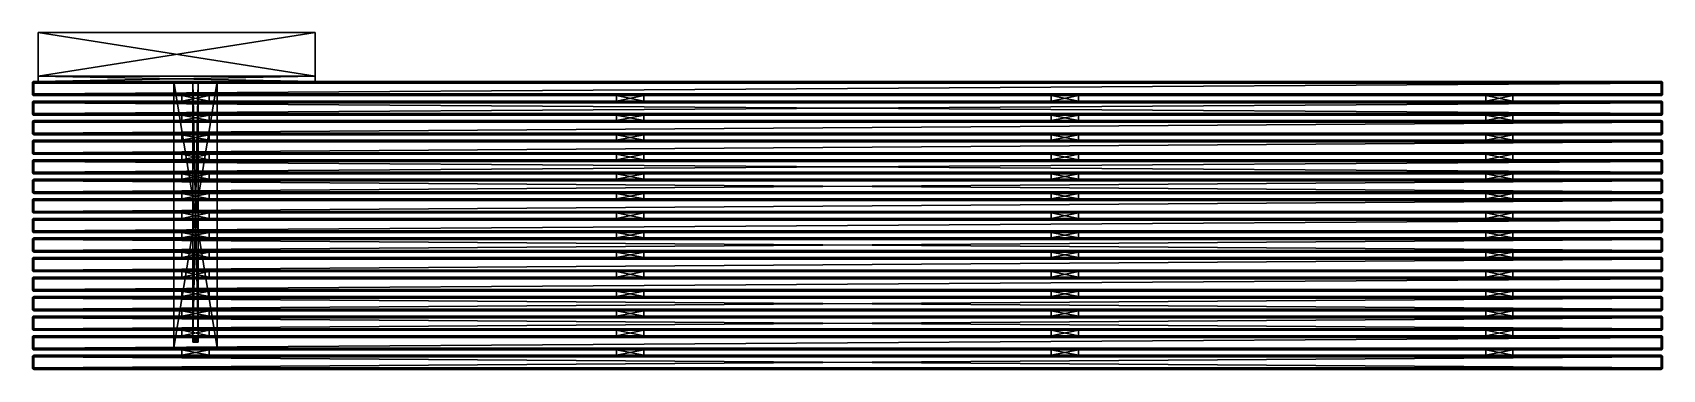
# Model space of a CAD drawing. Extents: x -1.5 to 1.5, y -0.27 to 0.35.
import ezdxf

# ---------------------------------------------------------------- set-up
doc = ezdxf.new("R2010")
doc.units = 0
doc.header["$MEASUREMENT"] = 0
doc.layers.get('0').update_dxf_attribs({"linetype": 'CONTINUOUS'})
doc.layers.add('ARCHITEKTURA_OBECN_', color=7, linetype='CONTINUOUS')

# ---------------------------------------------------------------- blocks, each defined once
blk = doc.blocks.new('*X1')
at = {"layer": 'ARCHITEKTURA_OBECN_', "color": 0, "linetype": 'Continuous'}
mesh = blk.add_polyface(dxfattribs=at)
corners = [(1.1752, -0.2397, 0.4097), (1.2252, -0.2397, 0.4097), (1.2252, -0.2297, 0.4097), (1.1752, -0.2297, 0.4097)]
mesh.append_faces([[corners[k] for k in face] for face in [(3, 0, 2)]], dxfattribs={"vtx1": -1, "color": 0})
mesh.append_faces([[corners[k] for k in face] for face in [(0, 1, 2)]], dxfattribs={"vtx2": -1, "color": 0})
mesh = blk.add_polyface(dxfattribs=at)
corners = [(1.1752, -0.2397, 0.2897), (1.1752, -0.2397, 0.4097), (1.1752, -0.2297, 0.4097), (1.1752, -0.2297, 0.2897)]
mesh.append_faces([[corners[k] for k in face] for face in [(3, 0, 2)]], dxfattribs={"vtx1": -1, "color": 0})
mesh.append_faces([[corners[k] for k in face] for face in [(0, 1, 2)]], dxfattribs={"vtx2": -1, "color": 0})
mesh = blk.add_polyface(dxfattribs=at)
corners = [(1.2252, -0.2397, 0.2897), (1.1752, -0.2397, 0.2897), (1.1752, -0.2297, 0.2897), (1.2252, -0.2297, 0.2897)]
mesh.append_faces([[corners[k] for k in face] for face in [(3, 0, 2)]], dxfattribs={"vtx1": -1, "color": 0})
mesh.append_faces([[corners[k] for k in face] for face in [(0, 1, 2)]], dxfattribs={"vtx2": -1, "color": 0})
mesh = blk.add_polyface(dxfattribs=at)
corners = [(1.2252, -0.2297, 0.2897), (1.1752, -0.2297, 0.2897), (1.1752, -0.2297, 0.4097), (1.2252, -0.2297, 0.4097)]
mesh.append_faces([[corners[k] for k in face] for face in [(3, 0, 2)]], dxfattribs={"vtx1": -1, "color": 0})
mesh.append_faces([[corners[k] for k in face] for face in [(0, 1, 2)]], dxfattribs={"vtx2": -1, "color": 0})
mesh = blk.add_polyface(dxfattribs=at)
corners = [(1.1752, -0.2397, 0.2897), (1.2252, -0.2397, 0.2897), (1.2252, -0.2397, 0.4097), (1.1752, -0.2397, 0.4097)]
mesh.append_faces([[corners[k] for k in face] for face in [(3, 0, 2)]], dxfattribs={"vtx1": -1, "color": 0})
mesh.append_faces([[corners[k] for k in face] for face in [(0, 1, 2)]], dxfattribs={"vtx2": -1, "color": 0})
mesh = blk.add_polyface(dxfattribs=at)
corners = [(1.2252, -0.2397, 0.4097), (1.2252, -0.2397, 0.2897), (1.2252, -0.2297, 0.2897), (1.2252, -0.2297, 0.4097)]
mesh.append_faces([[corners[k] for k in face] for face in [(3, 0, 2)]], dxfattribs={"vtx1": -1, "color": 0})
mesh.append_faces([[corners[k] for k in face] for face in [(0, 1, 2)]], dxfattribs={"vtx2": -1, "color": 0})
blk = doc.blocks.new('*X2')
at = {"layer": 'ARCHITEKTURA_OBECN_', "color": 0, "linetype": 'Continuous'}
mesh = blk.add_polyface(dxfattribs=at)
corners = [(1.1752, -0.2037, 0.4097), (1.2252, -0.2037, 0.4097), (1.2252, -0.1937, 0.4097), (1.1752, -0.1937, 0.4097)]
mesh.append_faces([[corners[k] for k in face] for face in [(3, 0, 2)]], dxfattribs={"vtx1": -1, "color": 0})
mesh.append_faces([[corners[k] for k in face] for face in [(0, 1, 2)]], dxfattribs={"vtx2": -1, "color": 0})
mesh = blk.add_polyface(dxfattribs=at)
corners = [(1.1752, -0.2037, 0.2897), (1.1752, -0.2037, 0.4097), (1.1752, -0.1937, 0.4097), (1.1752, -0.1937, 0.2897)]
mesh.append_faces([[corners[k] for k in face] for face in [(3, 0, 2)]], dxfattribs={"vtx1": -1, "color": 0})
mesh.append_faces([[corners[k] for k in face] for face in [(0, 1, 2)]], dxfattribs={"vtx2": -1, "color": 0})
mesh = blk.add_polyface(dxfattribs=at)
corners = [(1.2252, -0.2037, 0.2897), (1.1752, -0.2037, 0.2897), (1.1752, -0.1937, 0.2897), (1.2252, -0.1937, 0.2897)]
mesh.append_faces([[corners[k] for k in face] for face in [(3, 0, 2)]], dxfattribs={"vtx1": -1, "color": 0})
mesh.append_faces([[corners[k] for k in face] for face in [(0, 1, 2)]], dxfattribs={"vtx2": -1, "color": 0})
mesh = blk.add_polyface(dxfattribs=at)
corners = [(1.2252, -0.1937, 0.2897), (1.1752, -0.1937, 0.2897), (1.1752, -0.1937, 0.4097), (1.2252, -0.1937, 0.4097)]
mesh.append_faces([[corners[k] for k in face] for face in [(3, 0, 2)]], dxfattribs={"vtx1": -1, "color": 0})
mesh.append_faces([[corners[k] for k in face] for face in [(0, 1, 2)]], dxfattribs={"vtx2": -1, "color": 0})
mesh = blk.add_polyface(dxfattribs=at)
corners = [(1.1752, -0.2037, 0.2897), (1.2252, -0.2037, 0.2897), (1.2252, -0.2037, 0.4097), (1.1752, -0.2037, 0.4097)]
mesh.append_faces([[corners[k] for k in face] for face in [(3, 0, 2)]], dxfattribs={"vtx1": -1, "color": 0})
mesh.append_faces([[corners[k] for k in face] for face in [(0, 1, 2)]], dxfattribs={"vtx2": -1, "color": 0})
mesh = blk.add_polyface(dxfattribs=at)
corners = [(1.2252, -0.2037, 0.4097), (1.2252, -0.2037, 0.2897), (1.2252, -0.1937, 0.2897), (1.2252, -0.1937, 0.4097)]
mesh.append_faces([[corners[k] for k in face] for face in [(3, 0, 2)]], dxfattribs={"vtx1": -1, "color": 0})
mesh.append_faces([[corners[k] for k in face] for face in [(0, 1, 2)]], dxfattribs={"vtx2": -1, "color": 0})
blk = doc.blocks.new('*X3')
at = {"layer": 'ARCHITEKTURA_OBECN_', "color": 0, "linetype": 'Continuous'}
mesh = blk.add_polyface(dxfattribs=at)
corners = [(1.1752, -0.1677, 0.4097), (1.2252, -0.1677, 0.4097), (1.2252, -0.1577, 0.4097), (1.1752, -0.1577, 0.4097)]
mesh.append_faces([[corners[k] for k in face] for face in [(3, 0, 2)]], dxfattribs={"vtx1": -1, "color": 0})
mesh.append_faces([[corners[k] for k in face] for face in [(0, 1, 2)]], dxfattribs={"vtx2": -1, "color": 0})
mesh = blk.add_polyface(dxfattribs=at)
corners = [(1.1752, -0.1677, 0.2897), (1.1752, -0.1677, 0.4097), (1.1752, -0.1577, 0.4097), (1.1752, -0.1577, 0.2897)]
mesh.append_faces([[corners[k] for k in face] for face in [(3, 0, 2)]], dxfattribs={"vtx1": -1, "color": 0})
mesh.append_faces([[corners[k] for k in face] for face in [(0, 1, 2)]], dxfattribs={"vtx2": -1, "color": 0})
mesh = blk.add_polyface(dxfattribs=at)
corners = [(1.2252, -0.1677, 0.2897), (1.1752, -0.1677, 0.2897), (1.1752, -0.1577, 0.2897), (1.2252, -0.1577, 0.2897)]
mesh.append_faces([[corners[k] for k in face] for face in [(3, 0, 2)]], dxfattribs={"vtx1": -1, "color": 0})
mesh.append_faces([[corners[k] for k in face] for face in [(0, 1, 2)]], dxfattribs={"vtx2": -1, "color": 0})
mesh = blk.add_polyface(dxfattribs=at)
corners = [(1.2252, -0.1577, 0.2897), (1.1752, -0.1577, 0.2897), (1.1752, -0.1577, 0.4097), (1.2252, -0.1577, 0.4097)]
mesh.append_faces([[corners[k] for k in face] for face in [(3, 0, 2)]], dxfattribs={"vtx1": -1, "color": 0})
mesh.append_faces([[corners[k] for k in face] for face in [(0, 1, 2)]], dxfattribs={"vtx2": -1, "color": 0})
mesh = blk.add_polyface(dxfattribs=at)
corners = [(1.1752, -0.1677, 0.2897), (1.2252, -0.1677, 0.2897), (1.2252, -0.1677, 0.4097), (1.1752, -0.1677, 0.4097)]
mesh.append_faces([[corners[k] for k in face] for face in [(3, 0, 2)]], dxfattribs={"vtx1": -1, "color": 0})
mesh.append_faces([[corners[k] for k in face] for face in [(0, 1, 2)]], dxfattribs={"vtx2": -1, "color": 0})
mesh = blk.add_polyface(dxfattribs=at)
corners = [(1.2252, -0.1677, 0.4097), (1.2252, -0.1677, 0.2897), (1.2252, -0.1577, 0.2897), (1.2252, -0.1577, 0.4097)]
mesh.append_faces([[corners[k] for k in face] for face in [(3, 0, 2)]], dxfattribs={"vtx1": -1, "color": 0})
mesh.append_faces([[corners[k] for k in face] for face in [(0, 1, 2)]], dxfattribs={"vtx2": -1, "color": 0})
blk = doc.blocks.new('*X4')
at = {"layer": 'ARCHITEKTURA_OBECN_', "color": 0, "linetype": 'Continuous'}
mesh = blk.add_polyface(dxfattribs=at)
corners = [(1.1752, -0.1317, 0.4097), (1.2252, -0.1317, 0.4097), (1.2252, -0.1217, 0.4097), (1.1752, -0.1217, 0.4097)]
mesh.append_faces([[corners[k] for k in face] for face in [(3, 0, 2)]], dxfattribs={"vtx1": -1, "color": 0})
mesh.append_faces([[corners[k] for k in face] for face in [(0, 1, 2)]], dxfattribs={"vtx2": -1, "color": 0})
mesh = blk.add_polyface(dxfattribs=at)
corners = [(1.1752, -0.1317, 0.2897), (1.1752, -0.1317, 0.4097), (1.1752, -0.1217, 0.4097), (1.1752, -0.1217, 0.2897)]
mesh.append_faces([[corners[k] for k in face] for face in [(3, 0, 2)]], dxfattribs={"vtx1": -1, "color": 0})
mesh.append_faces([[corners[k] for k in face] for face in [(0, 1, 2)]], dxfattribs={"vtx2": -1, "color": 0})
mesh = blk.add_polyface(dxfattribs=at)
corners = [(1.2252, -0.1317, 0.2897), (1.1752, -0.1317, 0.2897), (1.1752, -0.1217, 0.2897), (1.2252, -0.1217, 0.2897)]
mesh.append_faces([[corners[k] for k in face] for face in [(3, 0, 2)]], dxfattribs={"vtx1": -1, "color": 0})
mesh.append_faces([[corners[k] for k in face] for face in [(0, 1, 2)]], dxfattribs={"vtx2": -1, "color": 0})
mesh = blk.add_polyface(dxfattribs=at)
corners = [(1.2252, -0.1217, 0.2897), (1.1752, -0.1217, 0.2897), (1.1752, -0.1217, 0.4097), (1.2252, -0.1217, 0.4097)]
mesh.append_faces([[corners[k] for k in face] for face in [(3, 0, 2)]], dxfattribs={"vtx1": -1, "color": 0})
mesh.append_faces([[corners[k] for k in face] for face in [(0, 1, 2)]], dxfattribs={"vtx2": -1, "color": 0})
mesh = blk.add_polyface(dxfattribs=at)
corners = [(1.1752, -0.1317, 0.2897), (1.2252, -0.1317, 0.2897), (1.2252, -0.1317, 0.4097), (1.1752, -0.1317, 0.4097)]
mesh.append_faces([[corners[k] for k in face] for face in [(3, 0, 2)]], dxfattribs={"vtx1": -1, "color": 0})
mesh.append_faces([[corners[k] for k in face] for face in [(0, 1, 2)]], dxfattribs={"vtx2": -1, "color": 0})
mesh = blk.add_polyface(dxfattribs=at)
corners = [(1.2252, -0.1317, 0.4097), (1.2252, -0.1317, 0.2897), (1.2252, -0.1217, 0.2897), (1.2252, -0.1217, 0.4097)]
mesh.append_faces([[corners[k] for k in face] for face in [(3, 0, 2)]], dxfattribs={"vtx1": -1, "color": 0})
mesh.append_faces([[corners[k] for k in face] for face in [(0, 1, 2)]], dxfattribs={"vtx2": -1, "color": 0})
blk = doc.blocks.new('*X5')
at = {"layer": 'ARCHITEKTURA_OBECN_', "color": 0, "linetype": 'Continuous'}
mesh = blk.add_polyface(dxfattribs=at)
corners = [(1.1752, -0.0957, 0.4097), (1.2252, -0.0957, 0.4097), (1.2252, -0.0857, 0.4097), (1.1752, -0.0857, 0.4097)]
mesh.append_faces([[corners[k] for k in face] for face in [(3, 0, 2)]], dxfattribs={"vtx1": -1, "color": 0})
mesh.append_faces([[corners[k] for k in face] for face in [(0, 1, 2)]], dxfattribs={"vtx2": -1, "color": 0})
mesh = blk.add_polyface(dxfattribs=at)
corners = [(1.1752, -0.0957, 0.2897), (1.1752, -0.0957, 0.4097), (1.1752, -0.0857, 0.4097), (1.1752, -0.0857, 0.2897)]
mesh.append_faces([[corners[k] for k in face] for face in [(3, 0, 2)]], dxfattribs={"vtx1": -1, "color": 0})
mesh.append_faces([[corners[k] for k in face] for face in [(0, 1, 2)]], dxfattribs={"vtx2": -1, "color": 0})
mesh = blk.add_polyface(dxfattribs=at)
corners = [(1.2252, -0.0957, 0.2897), (1.1752, -0.0957, 0.2897), (1.1752, -0.0857, 0.2897), (1.2252, -0.0857, 0.2897)]
mesh.append_faces([[corners[k] for k in face] for face in [(3, 0, 2)]], dxfattribs={"vtx1": -1, "color": 0})
mesh.append_faces([[corners[k] for k in face] for face in [(0, 1, 2)]], dxfattribs={"vtx2": -1, "color": 0})
mesh = blk.add_polyface(dxfattribs=at)
corners = [(1.2252, -0.0857, 0.2897), (1.1752, -0.0857, 0.2897), (1.1752, -0.0857, 0.4097), (1.2252, -0.0857, 0.4097)]
mesh.append_faces([[corners[k] for k in face] for face in [(3, 0, 2)]], dxfattribs={"vtx1": -1, "color": 0})
mesh.append_faces([[corners[k] for k in face] for face in [(0, 1, 2)]], dxfattribs={"vtx2": -1, "color": 0})
mesh = blk.add_polyface(dxfattribs=at)
corners = [(1.2252, -0.0957, 0.4097), (1.2252, -0.0957, 0.2897), (1.2252, -0.0857, 0.2897), (1.2252, -0.0857, 0.4097)]
mesh.append_faces([[corners[k] for k in face] for face in [(3, 0, 2)]], dxfattribs={"vtx1": -1, "color": 0})
mesh.append_faces([[corners[k] for k in face] for face in [(0, 1, 2)]], dxfattribs={"vtx2": -1, "color": 0})
mesh = blk.add_polyface(dxfattribs=at)
corners = [(1.1752, -0.0957, 0.2897), (1.2252, -0.0957, 0.2897), (1.2252, -0.0957, 0.4097), (1.1752, -0.0957, 0.4097)]
mesh.append_faces([[corners[k] for k in face] for face in [(3, 0, 2)]], dxfattribs={"vtx1": -1, "color": 0})
mesh.append_faces([[corners[k] for k in face] for face in [(0, 1, 2)]], dxfattribs={"vtx2": -1, "color": 0})
blk = doc.blocks.new('*X6')
at = {"layer": 'ARCHITEKTURA_OBECN_', "color": 0, "linetype": 'Continuous'}
mesh = blk.add_polyface(dxfattribs=at)
corners = [(1.1752, -0.0597, 0.4097), (1.2252, -0.0597, 0.4097), (1.2252, -0.0497, 0.4097), (1.1752, -0.0497, 0.4097)]
mesh.append_faces([[corners[k] for k in face] for face in [(3, 0, 2)]], dxfattribs={"vtx1": -1, "color": 0})
mesh.append_faces([[corners[k] for k in face] for face in [(0, 1, 2)]], dxfattribs={"vtx2": -1, "color": 0})
mesh = blk.add_polyface(dxfattribs=at)
corners = [(1.1752, -0.0597, 0.2897), (1.1752, -0.0597, 0.4097), (1.1752, -0.0497, 0.4097), (1.1752, -0.0497, 0.2897)]
mesh.append_faces([[corners[k] for k in face] for face in [(3, 0, 2)]], dxfattribs={"vtx1": -1, "color": 0})
mesh.append_faces([[corners[k] for k in face] for face in [(0, 1, 2)]], dxfattribs={"vtx2": -1, "color": 0})
mesh = blk.add_polyface(dxfattribs=at)
corners = [(1.2252, -0.0597, 0.2897), (1.1752, -0.0597, 0.2897), (1.1752, -0.0497, 0.2897), (1.2252, -0.0497, 0.2897)]
mesh.append_faces([[corners[k] for k in face] for face in [(3, 0, 2)]], dxfattribs={"vtx1": -1, "color": 0})
mesh.append_faces([[corners[k] for k in face] for face in [(0, 1, 2)]], dxfattribs={"vtx2": -1, "color": 0})
mesh = blk.add_polyface(dxfattribs=at)
corners = [(1.2252, -0.0497, 0.2897), (1.1752, -0.0497, 0.2897), (1.1752, -0.0497, 0.4097), (1.2252, -0.0497, 0.4097)]
mesh.append_faces([[corners[k] for k in face] for face in [(3, 0, 2)]], dxfattribs={"vtx1": -1, "color": 0})
mesh.append_faces([[corners[k] for k in face] for face in [(0, 1, 2)]], dxfattribs={"vtx2": -1, "color": 0})
mesh = blk.add_polyface(dxfattribs=at)
corners = [(1.1752, -0.0597, 0.2897), (1.2252, -0.0597, 0.2897), (1.2252, -0.0597, 0.4097), (1.1752, -0.0597, 0.4097)]
mesh.append_faces([[corners[k] for k in face] for face in [(3, 0, 2)]], dxfattribs={"vtx1": -1, "color": 0})
mesh.append_faces([[corners[k] for k in face] for face in [(0, 1, 2)]], dxfattribs={"vtx2": -1, "color": 0})
mesh = blk.add_polyface(dxfattribs=at)
corners = [(1.2252, -0.0597, 0.4097), (1.2252, -0.0597, 0.2897), (1.2252, -0.0497, 0.2897), (1.2252, -0.0497, 0.4097)]
mesh.append_faces([[corners[k] for k in face] for face in [(3, 0, 2)]], dxfattribs={"vtx1": -1, "color": 0})
mesh.append_faces([[corners[k] for k in face] for face in [(0, 1, 2)]], dxfattribs={"vtx2": -1, "color": 0})
blk = doc.blocks.new('*X7')
at = {"layer": 'ARCHITEKTURA_OBECN_', "color": 0, "linetype": 'Continuous'}
mesh = blk.add_polyface(dxfattribs=at)
corners = [(1.1752, -0.0237, 0.4097), (1.2252, -0.0237, 0.4097), (1.2252, -0.0137, 0.4097), (1.1752, -0.0137, 0.4097)]
mesh.append_faces([[corners[k] for k in face] for face in [(3, 0, 2)]], dxfattribs={"vtx1": -1, "color": 0})
mesh.append_faces([[corners[k] for k in face] for face in [(0, 1, 2)]], dxfattribs={"vtx2": -1, "color": 0})
mesh = blk.add_polyface(dxfattribs=at)
corners = [(1.1752, -0.0237, 0.2897), (1.1752, -0.0237, 0.4097), (1.1752, -0.0137, 0.4097), (1.1752, -0.0137, 0.2897)]
mesh.append_faces([[corners[k] for k in face] for face in [(3, 0, 2)]], dxfattribs={"vtx1": -1, "color": 0})
mesh.append_faces([[corners[k] for k in face] for face in [(0, 1, 2)]], dxfattribs={"vtx2": -1, "color": 0})
mesh = blk.add_polyface(dxfattribs=at)
corners = [(1.2252, -0.0237, 0.2897), (1.1752, -0.0237, 0.2897), (1.1752, -0.0137, 0.2897), (1.2252, -0.0137, 0.2897)]
mesh.append_faces([[corners[k] for k in face] for face in [(3, 0, 2)]], dxfattribs={"vtx1": -1, "color": 0})
mesh.append_faces([[corners[k] for k in face] for face in [(0, 1, 2)]], dxfattribs={"vtx2": -1, "color": 0})
mesh = blk.add_polyface(dxfattribs=at)
corners = [(1.2252, -0.0137, 0.2897), (1.1752, -0.0137, 0.2897), (1.1752, -0.0137, 0.4097), (1.2252, -0.0137, 0.4097)]
mesh.append_faces([[corners[k] for k in face] for face in [(3, 0, 2)]], dxfattribs={"vtx1": -1, "color": 0})
mesh.append_faces([[corners[k] for k in face] for face in [(0, 1, 2)]], dxfattribs={"vtx2": -1, "color": 0})
mesh = blk.add_polyface(dxfattribs=at)
corners = [(1.1752, -0.0237, 0.2897), (1.2252, -0.0237, 0.2897), (1.2252, -0.0237, 0.4097), (1.1752, -0.0237, 0.4097)]
mesh.append_faces([[corners[k] for k in face] for face in [(3, 0, 2)]], dxfattribs={"vtx1": -1, "color": 0})
mesh.append_faces([[corners[k] for k in face] for face in [(0, 1, 2)]], dxfattribs={"vtx2": -1, "color": 0})
mesh = blk.add_polyface(dxfattribs=at)
corners = [(1.2252, -0.0237, 0.4097), (1.2252, -0.0237, 0.2897), (1.2252, -0.0137, 0.2897), (1.2252, -0.0137, 0.4097)]
mesh.append_faces([[corners[k] for k in face] for face in [(3, 0, 2)]], dxfattribs={"vtx1": -1, "color": 0})
mesh.append_faces([[corners[k] for k in face] for face in [(0, 1, 2)]], dxfattribs={"vtx2": -1, "color": 0})
blk = doc.blocks.new('*X8')
at = {"layer": 'ARCHITEKTURA_OBECN_', "color": 0, "linetype": 'Continuous'}
mesh = blk.add_polyface(dxfattribs=at)
corners = [(1.1752, 0.0123, 0.4097), (1.2252, 0.0123, 0.4097), (1.2252, 0.0223, 0.4097), (1.1752, 0.0223, 0.4097)]
mesh.append_faces([[corners[k] for k in face] for face in [(3, 0, 2)]], dxfattribs={"vtx1": -1, "color": 0})
mesh.append_faces([[corners[k] for k in face] for face in [(0, 1, 2)]], dxfattribs={"vtx2": -1, "color": 0})
mesh = blk.add_polyface(dxfattribs=at)
corners = [(1.1752, 0.0123, 0.2897), (1.1752, 0.0123, 0.4097), (1.1752, 0.0223, 0.4097), (1.1752, 0.0223, 0.2897)]
mesh.append_faces([[corners[k] for k in face] for face in [(3, 0, 2)]], dxfattribs={"vtx1": -1, "color": 0})
mesh.append_faces([[corners[k] for k in face] for face in [(0, 1, 2)]], dxfattribs={"vtx2": -1, "color": 0})
mesh = blk.add_polyface(dxfattribs=at)
corners = [(1.2252, 0.0123, 0.2897), (1.1752, 0.0123, 0.2897), (1.1752, 0.0223, 0.2897), (1.2252, 0.0223, 0.2897)]
mesh.append_faces([[corners[k] for k in face] for face in [(3, 0, 2)]], dxfattribs={"vtx1": -1, "color": 0})
mesh.append_faces([[corners[k] for k in face] for face in [(0, 1, 2)]], dxfattribs={"vtx2": -1, "color": 0})
mesh = blk.add_polyface(dxfattribs=at)
corners = [(1.2252, 0.0223, 0.2897), (1.1752, 0.0223, 0.2897), (1.1752, 0.0223, 0.4097), (1.2252, 0.0223, 0.4097)]
mesh.append_faces([[corners[k] for k in face] for face in [(3, 0, 2)]], dxfattribs={"vtx1": -1, "color": 0})
mesh.append_faces([[corners[k] for k in face] for face in [(0, 1, 2)]], dxfattribs={"vtx2": -1, "color": 0})
mesh = blk.add_polyface(dxfattribs=at)
corners = [(1.1752, 0.0123, 0.2897), (1.2252, 0.0123, 0.2897), (1.2252, 0.0123, 0.4097), (1.1752, 0.0123, 0.4097)]
mesh.append_faces([[corners[k] for k in face] for face in [(3, 0, 2)]], dxfattribs={"vtx1": -1, "color": 0})
mesh.append_faces([[corners[k] for k in face] for face in [(0, 1, 2)]], dxfattribs={"vtx2": -1, "color": 0})
mesh = blk.add_polyface(dxfattribs=at)
corners = [(1.2252, 0.0123, 0.4097), (1.2252, 0.0123, 0.2897), (1.2252, 0.0223, 0.2897), (1.2252, 0.0223, 0.4097)]
mesh.append_faces([[corners[k] for k in face] for face in [(3, 0, 2)]], dxfattribs={"vtx1": -1, "color": 0})
mesh.append_faces([[corners[k] for k in face] for face in [(0, 1, 2)]], dxfattribs={"vtx2": -1, "color": 0})
blk = doc.blocks.new('*X9')
at = {"layer": 'ARCHITEKTURA_OBECN_', "color": 0, "linetype": 'Continuous'}
mesh = blk.add_polyface(dxfattribs=at)
corners = [(1.1752, 0.0483, 0.4097), (1.2252, 0.0483, 0.4097), (1.2252, 0.0583, 0.4097), (1.1752, 0.0583, 0.4097)]
mesh.append_faces([[corners[k] for k in face] for face in [(3, 0, 2)]], dxfattribs={"vtx1": -1, "color": 0})
mesh.append_faces([[corners[k] for k in face] for face in [(0, 1, 2)]], dxfattribs={"vtx2": -1, "color": 0})
mesh = blk.add_polyface(dxfattribs=at)
corners = [(1.1752, 0.0483, 0.2897), (1.1752, 0.0483, 0.4097), (1.1752, 0.0583, 0.4097), (1.1752, 0.0583, 0.2897)]
mesh.append_faces([[corners[k] for k in face] for face in [(3, 0, 2)]], dxfattribs={"vtx1": -1, "color": 0})
mesh.append_faces([[corners[k] for k in face] for face in [(0, 1, 2)]], dxfattribs={"vtx2": -1, "color": 0})
mesh = blk.add_polyface(dxfattribs=at)
corners = [(1.2252, 0.0483, 0.2897), (1.1752, 0.0483, 0.2897), (1.1752, 0.0583, 0.2897), (1.2252, 0.0583, 0.2897)]
mesh.append_faces([[corners[k] for k in face] for face in [(3, 0, 2)]], dxfattribs={"vtx1": -1, "color": 0})
mesh.append_faces([[corners[k] for k in face] for face in [(0, 1, 2)]], dxfattribs={"vtx2": -1, "color": 0})
mesh = blk.add_polyface(dxfattribs=at)
corners = [(1.2252, 0.0583, 0.2897), (1.1752, 0.0583, 0.2897), (1.1752, 0.0583, 0.4097), (1.2252, 0.0583, 0.4097)]
mesh.append_faces([[corners[k] for k in face] for face in [(3, 0, 2)]], dxfattribs={"vtx1": -1, "color": 0})
mesh.append_faces([[corners[k] for k in face] for face in [(0, 1, 2)]], dxfattribs={"vtx2": -1, "color": 0})
mesh = blk.add_polyface(dxfattribs=at)
corners = [(1.1752, 0.0483, 0.2897), (1.2252, 0.0483, 0.2897), (1.2252, 0.0483, 0.4097), (1.1752, 0.0483, 0.4097)]
mesh.append_faces([[corners[k] for k in face] for face in [(3, 0, 2)]], dxfattribs={"vtx1": -1, "color": 0})
mesh.append_faces([[corners[k] for k in face] for face in [(0, 1, 2)]], dxfattribs={"vtx2": -1, "color": 0})
mesh = blk.add_polyface(dxfattribs=at)
corners = [(1.2252, 0.0483, 0.4097), (1.2252, 0.0483, 0.2897), (1.2252, 0.0583, 0.2897), (1.2252, 0.0583, 0.4097)]
mesh.append_faces([[corners[k] for k in face] for face in [(3, 0, 2)]], dxfattribs={"vtx1": -1, "color": 0})
mesh.append_faces([[corners[k] for k in face] for face in [(0, 1, 2)]], dxfattribs={"vtx2": -1, "color": 0})
blk = doc.blocks.new('*X10')
at = {"layer": 'ARCHITEKTURA_OBECN_', "color": 0, "linetype": 'Continuous'}
mesh = blk.add_polyface(dxfattribs=at)
corners = [(1.1752, 0.0843, 0.4097), (1.2252, 0.0843, 0.4097), (1.2252, 0.0943, 0.4097), (1.1752, 0.0943, 0.4097)]
mesh.append_faces([[corners[k] for k in face] for face in [(3, 0, 2)]], dxfattribs={"vtx1": -1, "color": 0})
mesh.append_faces([[corners[k] for k in face] for face in [(0, 1, 2)]], dxfattribs={"vtx2": -1, "color": 0})
mesh = blk.add_polyface(dxfattribs=at)
corners = [(1.1752, 0.0843, 0.2897), (1.1752, 0.0843, 0.4097), (1.1752, 0.0943, 0.4097), (1.1752, 0.0943, 0.2897)]
mesh.append_faces([[corners[k] for k in face] for face in [(3, 0, 2)]], dxfattribs={"vtx1": -1, "color": 0})
mesh.append_faces([[corners[k] for k in face] for face in [(0, 1, 2)]], dxfattribs={"vtx2": -1, "color": 0})
mesh = blk.add_polyface(dxfattribs=at)
corners = [(1.2252, 0.0843, 0.2897), (1.1752, 0.0843, 0.2897), (1.1752, 0.0943, 0.2897), (1.2252, 0.0943, 0.2897)]
mesh.append_faces([[corners[k] for k in face] for face in [(3, 0, 2)]], dxfattribs={"vtx1": -1, "color": 0})
mesh.append_faces([[corners[k] for k in face] for face in [(0, 1, 2)]], dxfattribs={"vtx2": -1, "color": 0})
mesh = blk.add_polyface(dxfattribs=at)
corners = [(1.2252, 0.0943, 0.2897), (1.1752, 0.0943, 0.2897), (1.1752, 0.0943, 0.4097), (1.2252, 0.0943, 0.4097)]
mesh.append_faces([[corners[k] for k in face] for face in [(3, 0, 2)]], dxfattribs={"vtx1": -1, "color": 0})
mesh.append_faces([[corners[k] for k in face] for face in [(0, 1, 2)]], dxfattribs={"vtx2": -1, "color": 0})
mesh = blk.add_polyface(dxfattribs=at)
corners = [(1.2252, 0.0843, 0.4097), (1.2252, 0.0843, 0.2897), (1.2252, 0.0943, 0.2897), (1.2252, 0.0943, 0.4097)]
mesh.append_faces([[corners[k] for k in face] for face in [(3, 0, 2)]], dxfattribs={"vtx1": -1, "color": 0})
mesh.append_faces([[corners[k] for k in face] for face in [(0, 1, 2)]], dxfattribs={"vtx2": -1, "color": 0})
mesh = blk.add_polyface(dxfattribs=at)
corners = [(1.1752, 0.0843, 0.2897), (1.2252, 0.0843, 0.2897), (1.2252, 0.0843, 0.4097), (1.1752, 0.0843, 0.4097)]
mesh.append_faces([[corners[k] for k in face] for face in [(3, 0, 2)]], dxfattribs={"vtx1": -1, "color": 0})
mesh.append_faces([[corners[k] for k in face] for face in [(0, 1, 2)]], dxfattribs={"vtx2": -1, "color": 0})
blk = doc.blocks.new('*X11')
at = {"layer": 'ARCHITEKTURA_OBECN_', "color": 0, "linetype": 'Continuous'}
mesh = blk.add_polyface(dxfattribs=at)
corners = [(1.1752, 0.1203, 0.4097), (1.2252, 0.1203, 0.4097), (1.2252, 0.1303, 0.4097), (1.1752, 0.1303, 0.4097)]
mesh.append_faces([[corners[k] for k in face] for face in [(3, 0, 2)]], dxfattribs={"vtx1": -1, "color": 0})
mesh.append_faces([[corners[k] for k in face] for face in [(0, 1, 2)]], dxfattribs={"vtx2": -1, "color": 0})
mesh = blk.add_polyface(dxfattribs=at)
corners = [(1.1752, 0.1203, 0.2897), (1.1752, 0.1203, 0.4097), (1.1752, 0.1303, 0.4097), (1.1752, 0.1303, 0.2897)]
mesh.append_faces([[corners[k] for k in face] for face in [(3, 0, 2)]], dxfattribs={"vtx1": -1, "color": 0})
mesh.append_faces([[corners[k] for k in face] for face in [(0, 1, 2)]], dxfattribs={"vtx2": -1, "color": 0})
mesh = blk.add_polyface(dxfattribs=at)
corners = [(1.2252, 0.1203, 0.2897), (1.1752, 0.1203, 0.2897), (1.1752, 0.1303, 0.2897), (1.2252, 0.1303, 0.2897)]
mesh.append_faces([[corners[k] for k in face] for face in [(3, 0, 2)]], dxfattribs={"vtx1": -1, "color": 0})
mesh.append_faces([[corners[k] for k in face] for face in [(0, 1, 2)]], dxfattribs={"vtx2": -1, "color": 0})
mesh = blk.add_polyface(dxfattribs=at)
corners = [(1.2252, 0.1303, 0.2897), (1.1752, 0.1303, 0.2897), (1.1752, 0.1303, 0.4097), (1.2252, 0.1303, 0.4097)]
mesh.append_faces([[corners[k] for k in face] for face in [(3, 0, 2)]], dxfattribs={"vtx1": -1, "color": 0})
mesh.append_faces([[corners[k] for k in face] for face in [(0, 1, 2)]], dxfattribs={"vtx2": -1, "color": 0})
mesh = blk.add_polyface(dxfattribs=at)
corners = [(1.1752, 0.1203, 0.2897), (1.2252, 0.1203, 0.2897), (1.2252, 0.1203, 0.4097), (1.1752, 0.1203, 0.4097)]
mesh.append_faces([[corners[k] for k in face] for face in [(3, 0, 2)]], dxfattribs={"vtx1": -1, "color": 0})
mesh.append_faces([[corners[k] for k in face] for face in [(0, 1, 2)]], dxfattribs={"vtx2": -1, "color": 0})
mesh = blk.add_polyface(dxfattribs=at)
corners = [(1.2252, 0.1203, 0.4097), (1.2252, 0.1203, 0.2897), (1.2252, 0.1303, 0.2897), (1.2252, 0.1303, 0.4097)]
mesh.append_faces([[corners[k] for k in face] for face in [(3, 0, 2)]], dxfattribs={"vtx1": -1, "color": 0})
mesh.append_faces([[corners[k] for k in face] for face in [(0, 1, 2)]], dxfattribs={"vtx2": -1, "color": 0})
blk = doc.blocks.new('*X12')
at = {"layer": 'ARCHITEKTURA_OBECN_', "color": 0, "linetype": 'Continuous'}
mesh = blk.add_polyface(dxfattribs=at)
corners = [(1.1752, 0.1563, 0.4097), (1.2252, 0.1563, 0.4097), (1.2252, 0.1663, 0.4097), (1.1752, 0.1663, 0.4097)]
mesh.append_faces([[corners[k] for k in face] for face in [(3, 0, 2)]], dxfattribs={"vtx1": -1, "color": 0})
mesh.append_faces([[corners[k] for k in face] for face in [(0, 1, 2)]], dxfattribs={"vtx2": -1, "color": 0})
mesh = blk.add_polyface(dxfattribs=at)
corners = [(1.1752, 0.1563, 0.2897), (1.1752, 0.1563, 0.4097), (1.1752, 0.1663, 0.4097), (1.1752, 0.1663, 0.2897)]
mesh.append_faces([[corners[k] for k in face] for face in [(3, 0, 2)]], dxfattribs={"vtx1": -1, "color": 0})
mesh.append_faces([[corners[k] for k in face] for face in [(0, 1, 2)]], dxfattribs={"vtx2": -1, "color": 0})
mesh = blk.add_polyface(dxfattribs=at)
corners = [(1.2252, 0.1563, 0.2897), (1.1752, 0.1563, 0.2897), (1.1752, 0.1663, 0.2897), (1.2252, 0.1663, 0.2897)]
mesh.append_faces([[corners[k] for k in face] for face in [(3, 0, 2)]], dxfattribs={"vtx1": -1, "color": 0})
mesh.append_faces([[corners[k] for k in face] for face in [(0, 1, 2)]], dxfattribs={"vtx2": -1, "color": 0})
mesh = blk.add_polyface(dxfattribs=at)
corners = [(1.2252, 0.1663, 0.2897), (1.1752, 0.1663, 0.2897), (1.1752, 0.1663, 0.4097), (1.2252, 0.1663, 0.4097)]
mesh.append_faces([[corners[k] for k in face] for face in [(3, 0, 2)]], dxfattribs={"vtx1": -1, "color": 0})
mesh.append_faces([[corners[k] for k in face] for face in [(0, 1, 2)]], dxfattribs={"vtx2": -1, "color": 0})
mesh = blk.add_polyface(dxfattribs=at)
corners = [(1.1752, 0.1563, 0.2897), (1.2252, 0.1563, 0.2897), (1.2252, 0.1563, 0.4097), (1.1752, 0.1563, 0.4097)]
mesh.append_faces([[corners[k] for k in face] for face in [(3, 0, 2)]], dxfattribs={"vtx1": -1, "color": 0})
mesh.append_faces([[corners[k] for k in face] for face in [(0, 1, 2)]], dxfattribs={"vtx2": -1, "color": 0})
mesh = blk.add_polyface(dxfattribs=at)
corners = [(1.2252, 0.1563, 0.4097), (1.2252, 0.1563, 0.2897), (1.2252, 0.1663, 0.2897), (1.2252, 0.1663, 0.4097)]
mesh.append_faces([[corners[k] for k in face] for face in [(3, 0, 2)]], dxfattribs={"vtx1": -1, "color": 0})
mesh.append_faces([[corners[k] for k in face] for face in [(0, 1, 2)]], dxfattribs={"vtx2": -1, "color": 0})
blk = doc.blocks.new('*X13')
at = {"layer": 'ARCHITEKTURA_OBECN_', "color": 0, "linetype": 'Continuous'}
mesh = blk.add_polyface(dxfattribs=at)
corners = [(1.1752, 0.1923, 0.4097), (1.2252, 0.1923, 0.4097), (1.2252, 0.2023, 0.4097), (1.1752, 0.2023, 0.4097)]
mesh.append_faces([[corners[k] for k in face] for face in [(3, 0, 2)]], dxfattribs={"vtx1": -1, "color": 0})
mesh.append_faces([[corners[k] for k in face] for face in [(0, 1, 2)]], dxfattribs={"vtx2": -1, "color": 0})
mesh = blk.add_polyface(dxfattribs=at)
corners = [(1.1752, 0.1923, 0.2897), (1.1752, 0.1923, 0.4097), (1.1752, 0.2023, 0.4097), (1.1752, 0.2023, 0.2897)]
mesh.append_faces([[corners[k] for k in face] for face in [(3, 0, 2)]], dxfattribs={"vtx1": -1, "color": 0})
mesh.append_faces([[corners[k] for k in face] for face in [(0, 1, 2)]], dxfattribs={"vtx2": -1, "color": 0})
mesh = blk.add_polyface(dxfattribs=at)
corners = [(1.2252, 0.1923, 0.2897), (1.1752, 0.1923, 0.2897), (1.1752, 0.2023, 0.2897), (1.2252, 0.2023, 0.2897)]
mesh.append_faces([[corners[k] for k in face] for face in [(3, 0, 2)]], dxfattribs={"vtx1": -1, "color": 0})
mesh.append_faces([[corners[k] for k in face] for face in [(0, 1, 2)]], dxfattribs={"vtx2": -1, "color": 0})
mesh = blk.add_polyface(dxfattribs=at)
corners = [(1.2252, 0.2023, 0.2897), (1.1752, 0.2023, 0.2897), (1.1752, 0.2023, 0.4097), (1.2252, 0.2023, 0.4097)]
mesh.append_faces([[corners[k] for k in face] for face in [(3, 0, 2)]], dxfattribs={"vtx1": -1, "color": 0})
mesh.append_faces([[corners[k] for k in face] for face in [(0, 1, 2)]], dxfattribs={"vtx2": -1, "color": 0})
mesh = blk.add_polyface(dxfattribs=at)
corners = [(1.1752, 0.1923, 0.2897), (1.2252, 0.1923, 0.2897), (1.2252, 0.1923, 0.4097), (1.1752, 0.1923, 0.4097)]
mesh.append_faces([[corners[k] for k in face] for face in [(3, 0, 2)]], dxfattribs={"vtx1": -1, "color": 0})
mesh.append_faces([[corners[k] for k in face] for face in [(0, 1, 2)]], dxfattribs={"vtx2": -1, "color": 0})
mesh = blk.add_polyface(dxfattribs=at)
corners = [(1.2252, 0.1923, 0.4097), (1.2252, 0.1923, 0.2897), (1.2252, 0.2023, 0.2897), (1.2252, 0.2023, 0.4097)]
mesh.append_faces([[corners[k] for k in face] for face in [(3, 0, 2)]], dxfattribs={"vtx1": -1, "color": 0})
mesh.append_faces([[corners[k] for k in face] for face in [(0, 1, 2)]], dxfattribs={"vtx2": -1, "color": 0})
blk = doc.blocks.new('*X14')
at = {"layer": 'ARCHITEKTURA_OBECN_', "color": 0, "linetype": 'Continuous'}
mesh = blk.add_polyface(dxfattribs=at)
corners = [(1.1752, 0.2283, 0.4097), (1.2252, 0.2283, 0.4097), (1.2252, 0.2383, 0.4097), (1.1752, 0.2383, 0.4097)]
mesh.append_faces([[corners[k] for k in face] for face in [(3, 0, 2)]], dxfattribs={"vtx1": -1, "color": 0})
mesh.append_faces([[corners[k] for k in face] for face in [(0, 1, 2)]], dxfattribs={"vtx2": -1, "color": 0})
mesh = blk.add_polyface(dxfattribs=at)
corners = [(1.1752, 0.2283, 0.2897), (1.1752, 0.2283, 0.4097), (1.1752, 0.2383, 0.4097), (1.1752, 0.2383, 0.2897)]
mesh.append_faces([[corners[k] for k in face] for face in [(3, 0, 2)]], dxfattribs={"vtx1": -1, "color": 0})
mesh.append_faces([[corners[k] for k in face] for face in [(0, 1, 2)]], dxfattribs={"vtx2": -1, "color": 0})
mesh = blk.add_polyface(dxfattribs=at)
corners = [(1.2252, 0.2283, 0.2897), (1.1752, 0.2283, 0.2897), (1.1752, 0.2383, 0.2897), (1.2252, 0.2383, 0.2897)]
mesh.append_faces([[corners[k] for k in face] for face in [(3, 0, 2)]], dxfattribs={"vtx1": -1, "color": 0})
mesh.append_faces([[corners[k] for k in face] for face in [(0, 1, 2)]], dxfattribs={"vtx2": -1, "color": 0})
mesh = blk.add_polyface(dxfattribs=at)
corners = [(1.2252, 0.2383, 0.2897), (1.1752, 0.2383, 0.2897), (1.1752, 0.2383, 0.4097), (1.2252, 0.2383, 0.4097)]
mesh.append_faces([[corners[k] for k in face] for face in [(3, 0, 2)]], dxfattribs={"vtx1": -1, "color": 0})
mesh.append_faces([[corners[k] for k in face] for face in [(0, 1, 2)]], dxfattribs={"vtx2": -1, "color": 0})
mesh = blk.add_polyface(dxfattribs=at)
corners = [(1.1752, 0.2283, 0.2897), (1.2252, 0.2283, 0.2897), (1.2252, 0.2283, 0.4097), (1.1752, 0.2283, 0.4097)]
mesh.append_faces([[corners[k] for k in face] for face in [(3, 0, 2)]], dxfattribs={"vtx1": -1, "color": 0})
mesh.append_faces([[corners[k] for k in face] for face in [(0, 1, 2)]], dxfattribs={"vtx2": -1, "color": 0})
mesh = blk.add_polyface(dxfattribs=at)
corners = [(1.2252, 0.2283, 0.4097), (1.2252, 0.2283, 0.2897), (1.2252, 0.2383, 0.2897), (1.2252, 0.2383, 0.4097)]
mesh.append_faces([[corners[k] for k in face] for face in [(3, 0, 2)]], dxfattribs={"vtx1": -1, "color": 0})
mesh.append_faces([[corners[k] for k in face] for face in [(0, 1, 2)]], dxfattribs={"vtx2": -1, "color": 0})
blk = doc.blocks.new('*X15')
at = {"layer": 'ARCHITEKTURA_OBECN_', "color": 0, "linetype": 'Continuous'}
mesh = blk.add_polyface(dxfattribs=at)
corners = [(0.3752, -0.2397, 0.4097), (0.4252, -0.2397, 0.4097), (0.4252, -0.2297, 0.4097), (0.3752, -0.2297, 0.4097)]
mesh.append_faces([[corners[k] for k in face] for face in [(3, 0, 2)]], dxfattribs={"vtx1": -1, "color": 0})
mesh.append_faces([[corners[k] for k in face] for face in [(0, 1, 2)]], dxfattribs={"vtx2": -1, "color": 0})
mesh = blk.add_polyface(dxfattribs=at)
corners = [(0.3752, -0.2397, 0.2897), (0.3752, -0.2397, 0.4097), (0.3752, -0.2297, 0.4097), (0.3752, -0.2297, 0.2897)]
mesh.append_faces([[corners[k] for k in face] for face in [(3, 0, 2)]], dxfattribs={"vtx1": -1, "color": 0})
mesh.append_faces([[corners[k] for k in face] for face in [(0, 1, 2)]], dxfattribs={"vtx2": -1, "color": 0})
mesh = blk.add_polyface(dxfattribs=at)
corners = [(0.4252, -0.2397, 0.2897), (0.3752, -0.2397, 0.2897), (0.3752, -0.2297, 0.2897), (0.4252, -0.2297, 0.2897)]
mesh.append_faces([[corners[k] for k in face] for face in [(3, 0, 2)]], dxfattribs={"vtx1": -1, "color": 0})
mesh.append_faces([[corners[k] for k in face] for face in [(0, 1, 2)]], dxfattribs={"vtx2": -1, "color": 0})
mesh = blk.add_polyface(dxfattribs=at)
corners = [(0.4252, -0.2297, 0.2897), (0.3752, -0.2297, 0.2897), (0.3752, -0.2297, 0.4097), (0.4252, -0.2297, 0.4097)]
mesh.append_faces([[corners[k] for k in face] for face in [(3, 0, 2)]], dxfattribs={"vtx1": -1, "color": 0})
mesh.append_faces([[corners[k] for k in face] for face in [(0, 1, 2)]], dxfattribs={"vtx2": -1, "color": 0})
mesh = blk.add_polyface(dxfattribs=at)
corners = [(0.3752, -0.2397, 0.2897), (0.4252, -0.2397, 0.2897), (0.4252, -0.2397, 0.4097), (0.3752, -0.2397, 0.4097)]
mesh.append_faces([[corners[k] for k in face] for face in [(3, 0, 2)]], dxfattribs={"vtx1": -1, "color": 0})
mesh.append_faces([[corners[k] for k in face] for face in [(0, 1, 2)]], dxfattribs={"vtx2": -1, "color": 0})
mesh = blk.add_polyface(dxfattribs=at)
corners = [(0.4252, -0.2397, 0.4097), (0.4252, -0.2397, 0.2897), (0.4252, -0.2297, 0.2897), (0.4252, -0.2297, 0.4097)]
mesh.append_faces([[corners[k] for k in face] for face in [(3, 0, 2)]], dxfattribs={"vtx1": -1, "color": 0})
mesh.append_faces([[corners[k] for k in face] for face in [(0, 1, 2)]], dxfattribs={"vtx2": -1, "color": 0})
blk = doc.blocks.new('*X16')
at = {"layer": 'ARCHITEKTURA_OBECN_', "color": 0, "linetype": 'Continuous'}
mesh = blk.add_polyface(dxfattribs=at)
corners = [(0.3752, -0.2037, 0.4097), (0.4252, -0.2037, 0.4097), (0.4252, -0.1937, 0.4097), (0.3752, -0.1937, 0.4097)]
mesh.append_faces([[corners[k] for k in face] for face in [(3, 0, 2)]], dxfattribs={"vtx1": -1, "color": 0})
mesh.append_faces([[corners[k] for k in face] for face in [(0, 1, 2)]], dxfattribs={"vtx2": -1, "color": 0})
mesh = blk.add_polyface(dxfattribs=at)
corners = [(0.3752, -0.2037, 0.2897), (0.3752, -0.2037, 0.4097), (0.3752, -0.1937, 0.4097), (0.3752, -0.1937, 0.2897)]
mesh.append_faces([[corners[k] for k in face] for face in [(3, 0, 2)]], dxfattribs={"vtx1": -1, "color": 0})
mesh.append_faces([[corners[k] for k in face] for face in [(0, 1, 2)]], dxfattribs={"vtx2": -1, "color": 0})
mesh = blk.add_polyface(dxfattribs=at)
corners = [(0.4252, -0.2037, 0.2897), (0.3752, -0.2037, 0.2897), (0.3752, -0.1937, 0.2897), (0.4252, -0.1937, 0.2897)]
mesh.append_faces([[corners[k] for k in face] for face in [(3, 0, 2)]], dxfattribs={"vtx1": -1, "color": 0})
mesh.append_faces([[corners[k] for k in face] for face in [(0, 1, 2)]], dxfattribs={"vtx2": -1, "color": 0})
mesh = blk.add_polyface(dxfattribs=at)
corners = [(0.4252, -0.1937, 0.2897), (0.3752, -0.1937, 0.2897), (0.3752, -0.1937, 0.4097), (0.4252, -0.1937, 0.4097)]
mesh.append_faces([[corners[k] for k in face] for face in [(3, 0, 2)]], dxfattribs={"vtx1": -1, "color": 0})
mesh.append_faces([[corners[k] for k in face] for face in [(0, 1, 2)]], dxfattribs={"vtx2": -1, "color": 0})
mesh = blk.add_polyface(dxfattribs=at)
corners = [(0.3752, -0.2037, 0.2897), (0.4252, -0.2037, 0.2897), (0.4252, -0.2037, 0.4097), (0.3752, -0.2037, 0.4097)]
mesh.append_faces([[corners[k] for k in face] for face in [(3, 0, 2)]], dxfattribs={"vtx1": -1, "color": 0})
mesh.append_faces([[corners[k] for k in face] for face in [(0, 1, 2)]], dxfattribs={"vtx2": -1, "color": 0})
mesh = blk.add_polyface(dxfattribs=at)
corners = [(0.4252, -0.2037, 0.4097), (0.4252, -0.2037, 0.2897), (0.4252, -0.1937, 0.2897), (0.4252, -0.1937, 0.4097)]
mesh.append_faces([[corners[k] for k in face] for face in [(3, 0, 2)]], dxfattribs={"vtx1": -1, "color": 0})
mesh.append_faces([[corners[k] for k in face] for face in [(0, 1, 2)]], dxfattribs={"vtx2": -1, "color": 0})
blk = doc.blocks.new('*X17')
at = {"layer": 'ARCHITEKTURA_OBECN_', "color": 0, "linetype": 'Continuous'}
mesh = blk.add_polyface(dxfattribs=at)
corners = [(0.3752, -0.1677, 0.4097), (0.4252, -0.1677, 0.4097), (0.4252, -0.1577, 0.4097), (0.3752, -0.1577, 0.4097)]
mesh.append_faces([[corners[k] for k in face] for face in [(3, 0, 2)]], dxfattribs={"vtx1": -1, "color": 0})
mesh.append_faces([[corners[k] for k in face] for face in [(0, 1, 2)]], dxfattribs={"vtx2": -1, "color": 0})
mesh = blk.add_polyface(dxfattribs=at)
corners = [(0.3752, -0.1677, 0.2897), (0.3752, -0.1677, 0.4097), (0.3752, -0.1577, 0.4097), (0.3752, -0.1577, 0.2897)]
mesh.append_faces([[corners[k] for k in face] for face in [(3, 0, 2)]], dxfattribs={"vtx1": -1, "color": 0})
mesh.append_faces([[corners[k] for k in face] for face in [(0, 1, 2)]], dxfattribs={"vtx2": -1, "color": 0})
mesh = blk.add_polyface(dxfattribs=at)
corners = [(0.4252, -0.1677, 0.2897), (0.3752, -0.1677, 0.2897), (0.3752, -0.1577, 0.2897), (0.4252, -0.1577, 0.2897)]
mesh.append_faces([[corners[k] for k in face] for face in [(3, 0, 2)]], dxfattribs={"vtx1": -1, "color": 0})
mesh.append_faces([[corners[k] for k in face] for face in [(0, 1, 2)]], dxfattribs={"vtx2": -1, "color": 0})
mesh = blk.add_polyface(dxfattribs=at)
corners = [(0.4252, -0.1577, 0.2897), (0.3752, -0.1577, 0.2897), (0.3752, -0.1577, 0.4097), (0.4252, -0.1577, 0.4097)]
mesh.append_faces([[corners[k] for k in face] for face in [(3, 0, 2)]], dxfattribs={"vtx1": -1, "color": 0})
mesh.append_faces([[corners[k] for k in face] for face in [(0, 1, 2)]], dxfattribs={"vtx2": -1, "color": 0})
mesh = blk.add_polyface(dxfattribs=at)
corners = [(0.3752, -0.1677, 0.2897), (0.4252, -0.1677, 0.2897), (0.4252, -0.1677, 0.4097), (0.3752, -0.1677, 0.4097)]
mesh.append_faces([[corners[k] for k in face] for face in [(3, 0, 2)]], dxfattribs={"vtx1": -1, "color": 0})
mesh.append_faces([[corners[k] for k in face] for face in [(0, 1, 2)]], dxfattribs={"vtx2": -1, "color": 0})
mesh = blk.add_polyface(dxfattribs=at)
corners = [(0.4252, -0.1677, 0.4097), (0.4252, -0.1677, 0.2897), (0.4252, -0.1577, 0.2897), (0.4252, -0.1577, 0.4097)]
mesh.append_faces([[corners[k] for k in face] for face in [(3, 0, 2)]], dxfattribs={"vtx1": -1, "color": 0})
mesh.append_faces([[corners[k] for k in face] for face in [(0, 1, 2)]], dxfattribs={"vtx2": -1, "color": 0})
blk = doc.blocks.new('*X18')
at = {"layer": 'ARCHITEKTURA_OBECN_', "color": 0, "linetype": 'Continuous'}
mesh = blk.add_polyface(dxfattribs=at)
corners = [(0.3752, -0.1317, 0.4097), (0.4252, -0.1317, 0.4097), (0.4252, -0.1217, 0.4097), (0.3752, -0.1217, 0.4097)]
mesh.append_faces([[corners[k] for k in face] for face in [(3, 0, 2)]], dxfattribs={"vtx1": -1, "color": 0})
mesh.append_faces([[corners[k] for k in face] for face in [(0, 1, 2)]], dxfattribs={"vtx2": -1, "color": 0})
mesh = blk.add_polyface(dxfattribs=at)
corners = [(0.3752, -0.1317, 0.2897), (0.3752, -0.1317, 0.4097), (0.3752, -0.1217, 0.4097), (0.3752, -0.1217, 0.2897)]
mesh.append_faces([[corners[k] for k in face] for face in [(3, 0, 2)]], dxfattribs={"vtx1": -1, "color": 0})
mesh.append_faces([[corners[k] for k in face] for face in [(0, 1, 2)]], dxfattribs={"vtx2": -1, "color": 0})
mesh = blk.add_polyface(dxfattribs=at)
corners = [(0.4252, -0.1317, 0.2897), (0.3752, -0.1317, 0.2897), (0.3752, -0.1217, 0.2897), (0.4252, -0.1217, 0.2897)]
mesh.append_faces([[corners[k] for k in face] for face in [(3, 0, 2)]], dxfattribs={"vtx1": -1, "color": 0})
mesh.append_faces([[corners[k] for k in face] for face in [(0, 1, 2)]], dxfattribs={"vtx2": -1, "color": 0})
mesh = blk.add_polyface(dxfattribs=at)
corners = [(0.4252, -0.1217, 0.2897), (0.3752, -0.1217, 0.2897), (0.3752, -0.1217, 0.4097), (0.4252, -0.1217, 0.4097)]
mesh.append_faces([[corners[k] for k in face] for face in [(3, 0, 2)]], dxfattribs={"vtx1": -1, "color": 0})
mesh.append_faces([[corners[k] for k in face] for face in [(0, 1, 2)]], dxfattribs={"vtx2": -1, "color": 0})
mesh = blk.add_polyface(dxfattribs=at)
corners = [(0.3752, -0.1317, 0.2897), (0.4252, -0.1317, 0.2897), (0.4252, -0.1317, 0.4097), (0.3752, -0.1317, 0.4097)]
mesh.append_faces([[corners[k] for k in face] for face in [(3, 0, 2)]], dxfattribs={"vtx1": -1, "color": 0})
mesh.append_faces([[corners[k] for k in face] for face in [(0, 1, 2)]], dxfattribs={"vtx2": -1, "color": 0})
mesh = blk.add_polyface(dxfattribs=at)
corners = [(0.4252, -0.1317, 0.4097), (0.4252, -0.1317, 0.2897), (0.4252, -0.1217, 0.2897), (0.4252, -0.1217, 0.4097)]
mesh.append_faces([[corners[k] for k in face] for face in [(3, 0, 2)]], dxfattribs={"vtx1": -1, "color": 0})
mesh.append_faces([[corners[k] for k in face] for face in [(0, 1, 2)]], dxfattribs={"vtx2": -1, "color": 0})
blk = doc.blocks.new('*X19')
at = {"layer": 'ARCHITEKTURA_OBECN_', "color": 0, "linetype": 'Continuous'}
mesh = blk.add_polyface(dxfattribs=at)
corners = [(0.3752, -0.0957, 0.4097), (0.4252, -0.0957, 0.4097), (0.4252, -0.0857, 0.4097), (0.3752, -0.0857, 0.4097)]
mesh.append_faces([[corners[k] for k in face] for face in [(3, 0, 2)]], dxfattribs={"vtx1": -1, "color": 0})
mesh.append_faces([[corners[k] for k in face] for face in [(0, 1, 2)]], dxfattribs={"vtx2": -1, "color": 0})
mesh = blk.add_polyface(dxfattribs=at)
corners = [(0.3752, -0.0957, 0.2897), (0.3752, -0.0957, 0.4097), (0.3752, -0.0857, 0.4097), (0.3752, -0.0857, 0.2897)]
mesh.append_faces([[corners[k] for k in face] for face in [(3, 0, 2)]], dxfattribs={"vtx1": -1, "color": 0})
mesh.append_faces([[corners[k] for k in face] for face in [(0, 1, 2)]], dxfattribs={"vtx2": -1, "color": 0})
mesh = blk.add_polyface(dxfattribs=at)
corners = [(0.4252, -0.0957, 0.2897), (0.3752, -0.0957, 0.2897), (0.3752, -0.0857, 0.2897), (0.4252, -0.0857, 0.2897)]
mesh.append_faces([[corners[k] for k in face] for face in [(3, 0, 2)]], dxfattribs={"vtx1": -1, "color": 0})
mesh.append_faces([[corners[k] for k in face] for face in [(0, 1, 2)]], dxfattribs={"vtx2": -1, "color": 0})
mesh = blk.add_polyface(dxfattribs=at)
corners = [(0.4252, -0.0857, 0.2897), (0.3752, -0.0857, 0.2897), (0.3752, -0.0857, 0.4097), (0.4252, -0.0857, 0.4097)]
mesh.append_faces([[corners[k] for k in face] for face in [(3, 0, 2)]], dxfattribs={"vtx1": -1, "color": 0})
mesh.append_faces([[corners[k] for k in face] for face in [(0, 1, 2)]], dxfattribs={"vtx2": -1, "color": 0})
mesh = blk.add_polyface(dxfattribs=at)
corners = [(0.4252, -0.0957, 0.4097), (0.4252, -0.0957, 0.2897), (0.4252, -0.0857, 0.2897), (0.4252, -0.0857, 0.4097)]
mesh.append_faces([[corners[k] for k in face] for face in [(3, 0, 2)]], dxfattribs={"vtx1": -1, "color": 0})
mesh.append_faces([[corners[k] for k in face] for face in [(0, 1, 2)]], dxfattribs={"vtx2": -1, "color": 0})
mesh = blk.add_polyface(dxfattribs=at)
corners = [(0.3752, -0.0957, 0.2897), (0.4252, -0.0957, 0.2897), (0.4252, -0.0957, 0.4097), (0.3752, -0.0957, 0.4097)]
mesh.append_faces([[corners[k] for k in face] for face in [(3, 0, 2)]], dxfattribs={"vtx1": -1, "color": 0})
mesh.append_faces([[corners[k] for k in face] for face in [(0, 1, 2)]], dxfattribs={"vtx2": -1, "color": 0})
blk = doc.blocks.new('*X20')
at = {"layer": 'ARCHITEKTURA_OBECN_', "color": 0, "linetype": 'Continuous'}
mesh = blk.add_polyface(dxfattribs=at)
corners = [(0.3752, -0.0597, 0.4097), (0.4252, -0.0597, 0.4097), (0.4252, -0.0497, 0.4097), (0.3752, -0.0497, 0.4097)]
mesh.append_faces([[corners[k] for k in face] for face in [(3, 0, 2)]], dxfattribs={"vtx1": -1, "color": 0})
mesh.append_faces([[corners[k] for k in face] for face in [(0, 1, 2)]], dxfattribs={"vtx2": -1, "color": 0})
mesh = blk.add_polyface(dxfattribs=at)
corners = [(0.3752, -0.0597, 0.2897), (0.3752, -0.0597, 0.4097), (0.3752, -0.0497, 0.4097), (0.3752, -0.0497, 0.2897)]
mesh.append_faces([[corners[k] for k in face] for face in [(3, 0, 2)]], dxfattribs={"vtx1": -1, "color": 0})
mesh.append_faces([[corners[k] for k in face] for face in [(0, 1, 2)]], dxfattribs={"vtx2": -1, "color": 0})
mesh = blk.add_polyface(dxfattribs=at)
corners = [(0.4252, -0.0597, 0.2897), (0.3752, -0.0597, 0.2897), (0.3752, -0.0497, 0.2897), (0.4252, -0.0497, 0.2897)]
mesh.append_faces([[corners[k] for k in face] for face in [(3, 0, 2)]], dxfattribs={"vtx1": -1, "color": 0})
mesh.append_faces([[corners[k] for k in face] for face in [(0, 1, 2)]], dxfattribs={"vtx2": -1, "color": 0})
mesh = blk.add_polyface(dxfattribs=at)
corners = [(0.4252, -0.0497, 0.2897), (0.3752, -0.0497, 0.2897), (0.3752, -0.0497, 0.4097), (0.4252, -0.0497, 0.4097)]
mesh.append_faces([[corners[k] for k in face] for face in [(3, 0, 2)]], dxfattribs={"vtx1": -1, "color": 0})
mesh.append_faces([[corners[k] for k in face] for face in [(0, 1, 2)]], dxfattribs={"vtx2": -1, "color": 0})
mesh = blk.add_polyface(dxfattribs=at)
corners = [(0.3752, -0.0597, 0.2897), (0.4252, -0.0597, 0.2897), (0.4252, -0.0597, 0.4097), (0.3752, -0.0597, 0.4097)]
mesh.append_faces([[corners[k] for k in face] for face in [(3, 0, 2)]], dxfattribs={"vtx1": -1, "color": 0})
mesh.append_faces([[corners[k] for k in face] for face in [(0, 1, 2)]], dxfattribs={"vtx2": -1, "color": 0})
mesh = blk.add_polyface(dxfattribs=at)
corners = [(0.4252, -0.0597, 0.4097), (0.4252, -0.0597, 0.2897), (0.4252, -0.0497, 0.2897), (0.4252, -0.0497, 0.4097)]
mesh.append_faces([[corners[k] for k in face] for face in [(3, 0, 2)]], dxfattribs={"vtx1": -1, "color": 0})
mesh.append_faces([[corners[k] for k in face] for face in [(0, 1, 2)]], dxfattribs={"vtx2": -1, "color": 0})
blk = doc.blocks.new('*X21')
at = {"layer": 'ARCHITEKTURA_OBECN_', "color": 0, "linetype": 'Continuous'}
mesh = blk.add_polyface(dxfattribs=at)
corners = [(0.3752, -0.0237, 0.4097), (0.4252, -0.0237, 0.4097), (0.4252, -0.0137, 0.4097), (0.3752, -0.0137, 0.4097)]
mesh.append_faces([[corners[k] for k in face] for face in [(3, 0, 2)]], dxfattribs={"vtx1": -1, "color": 0})
mesh.append_faces([[corners[k] for k in face] for face in [(0, 1, 2)]], dxfattribs={"vtx2": -1, "color": 0})
mesh = blk.add_polyface(dxfattribs=at)
corners = [(0.3752, -0.0237, 0.2897), (0.3752, -0.0237, 0.4097), (0.3752, -0.0137, 0.4097), (0.3752, -0.0137, 0.2897)]
mesh.append_faces([[corners[k] for k in face] for face in [(3, 0, 2)]], dxfattribs={"vtx1": -1, "color": 0})
mesh.append_faces([[corners[k] for k in face] for face in [(0, 1, 2)]], dxfattribs={"vtx2": -1, "color": 0})
mesh = blk.add_polyface(dxfattribs=at)
corners = [(0.4252, -0.0237, 0.2897), (0.3752, -0.0237, 0.2897), (0.3752, -0.0137, 0.2897), (0.4252, -0.0137, 0.2897)]
mesh.append_faces([[corners[k] for k in face] for face in [(3, 0, 2)]], dxfattribs={"vtx1": -1, "color": 0})
mesh.append_faces([[corners[k] for k in face] for face in [(0, 1, 2)]], dxfattribs={"vtx2": -1, "color": 0})
mesh = blk.add_polyface(dxfattribs=at)
corners = [(0.4252, -0.0137, 0.2897), (0.3752, -0.0137, 0.2897), (0.3752, -0.0137, 0.4097), (0.4252, -0.0137, 0.4097)]
mesh.append_faces([[corners[k] for k in face] for face in [(3, 0, 2)]], dxfattribs={"vtx1": -1, "color": 0})
mesh.append_faces([[corners[k] for k in face] for face in [(0, 1, 2)]], dxfattribs={"vtx2": -1, "color": 0})
mesh = blk.add_polyface(dxfattribs=at)
corners = [(0.3752, -0.0237, 0.2897), (0.4252, -0.0237, 0.2897), (0.4252, -0.0237, 0.4097), (0.3752, -0.0237, 0.4097)]
mesh.append_faces([[corners[k] for k in face] for face in [(3, 0, 2)]], dxfattribs={"vtx1": -1, "color": 0})
mesh.append_faces([[corners[k] for k in face] for face in [(0, 1, 2)]], dxfattribs={"vtx2": -1, "color": 0})
mesh = blk.add_polyface(dxfattribs=at)
corners = [(0.4252, -0.0237, 0.4097), (0.4252, -0.0237, 0.2897), (0.4252, -0.0137, 0.2897), (0.4252, -0.0137, 0.4097)]
mesh.append_faces([[corners[k] for k in face] for face in [(3, 0, 2)]], dxfattribs={"vtx1": -1, "color": 0})
mesh.append_faces([[corners[k] for k in face] for face in [(0, 1, 2)]], dxfattribs={"vtx2": -1, "color": 0})
blk = doc.blocks.new('*X22')
at = {"layer": 'ARCHITEKTURA_OBECN_', "color": 0, "linetype": 'Continuous'}
mesh = blk.add_polyface(dxfattribs=at)
corners = [(0.3752, 0.0123, 0.4097), (0.4252, 0.0123, 0.4097), (0.4252, 0.0223, 0.4097), (0.3752, 0.0223, 0.4097)]
mesh.append_faces([[corners[k] for k in face] for face in [(3, 0, 2)]], dxfattribs={"vtx1": -1, "color": 0})
mesh.append_faces([[corners[k] for k in face] for face in [(0, 1, 2)]], dxfattribs={"vtx2": -1, "color": 0})
mesh = blk.add_polyface(dxfattribs=at)
corners = [(0.3752, 0.0123, 0.2897), (0.3752, 0.0123, 0.4097), (0.3752, 0.0223, 0.4097), (0.3752, 0.0223, 0.2897)]
mesh.append_faces([[corners[k] for k in face] for face in [(3, 0, 2)]], dxfattribs={"vtx1": -1, "color": 0})
mesh.append_faces([[corners[k] for k in face] for face in [(0, 1, 2)]], dxfattribs={"vtx2": -1, "color": 0})
mesh = blk.add_polyface(dxfattribs=at)
corners = [(0.4252, 0.0123, 0.2897), (0.3752, 0.0123, 0.2897), (0.3752, 0.0223, 0.2897), (0.4252, 0.0223, 0.2897)]
mesh.append_faces([[corners[k] for k in face] for face in [(3, 0, 2)]], dxfattribs={"vtx1": -1, "color": 0})
mesh.append_faces([[corners[k] for k in face] for face in [(0, 1, 2)]], dxfattribs={"vtx2": -1, "color": 0})
mesh = blk.add_polyface(dxfattribs=at)
corners = [(0.4252, 0.0223, 0.2897), (0.3752, 0.0223, 0.2897), (0.3752, 0.0223, 0.4097), (0.4252, 0.0223, 0.4097)]
mesh.append_faces([[corners[k] for k in face] for face in [(3, 0, 2)]], dxfattribs={"vtx1": -1, "color": 0})
mesh.append_faces([[corners[k] for k in face] for face in [(0, 1, 2)]], dxfattribs={"vtx2": -1, "color": 0})
mesh = blk.add_polyface(dxfattribs=at)
corners = [(0.3752, 0.0123, 0.2897), (0.4252, 0.0123, 0.2897), (0.4252, 0.0123, 0.4097), (0.3752, 0.0123, 0.4097)]
mesh.append_faces([[corners[k] for k in face] for face in [(3, 0, 2)]], dxfattribs={"vtx1": -1, "color": 0})
mesh.append_faces([[corners[k] for k in face] for face in [(0, 1, 2)]], dxfattribs={"vtx2": -1, "color": 0})
mesh = blk.add_polyface(dxfattribs=at)
corners = [(0.4252, 0.0123, 0.4097), (0.4252, 0.0123, 0.2897), (0.4252, 0.0223, 0.2897), (0.4252, 0.0223, 0.4097)]
mesh.append_faces([[corners[k] for k in face] for face in [(3, 0, 2)]], dxfattribs={"vtx1": -1, "color": 0})
mesh.append_faces([[corners[k] for k in face] for face in [(0, 1, 2)]], dxfattribs={"vtx2": -1, "color": 0})
blk = doc.blocks.new('*X23')
at = {"layer": 'ARCHITEKTURA_OBECN_', "color": 0, "linetype": 'Continuous'}
mesh = blk.add_polyface(dxfattribs=at)
corners = [(0.3752, 0.0483, 0.4097), (0.4252, 0.0483, 0.4097), (0.4252, 0.0583, 0.4097), (0.3752, 0.0583, 0.4097)]
mesh.append_faces([[corners[k] for k in face] for face in [(3, 0, 2)]], dxfattribs={"vtx1": -1, "color": 0})
mesh.append_faces([[corners[k] for k in face] for face in [(0, 1, 2)]], dxfattribs={"vtx2": -1, "color": 0})
mesh = blk.add_polyface(dxfattribs=at)
corners = [(0.3752, 0.0483, 0.2897), (0.3752, 0.0483, 0.4097), (0.3752, 0.0583, 0.4097), (0.3752, 0.0583, 0.2897)]
mesh.append_faces([[corners[k] for k in face] for face in [(3, 0, 2)]], dxfattribs={"vtx1": -1, "color": 0})
mesh.append_faces([[corners[k] for k in face] for face in [(0, 1, 2)]], dxfattribs={"vtx2": -1, "color": 0})
mesh = blk.add_polyface(dxfattribs=at)
corners = [(0.4252, 0.0483, 0.2897), (0.3752, 0.0483, 0.2897), (0.3752, 0.0583, 0.2897), (0.4252, 0.0583, 0.2897)]
mesh.append_faces([[corners[k] for k in face] for face in [(3, 0, 2)]], dxfattribs={"vtx1": -1, "color": 0})
mesh.append_faces([[corners[k] for k in face] for face in [(0, 1, 2)]], dxfattribs={"vtx2": -1, "color": 0})
mesh = blk.add_polyface(dxfattribs=at)
corners = [(0.4252, 0.0583, 0.2897), (0.3752, 0.0583, 0.2897), (0.3752, 0.0583, 0.4097), (0.4252, 0.0583, 0.4097)]
mesh.append_faces([[corners[k] for k in face] for face in [(3, 0, 2)]], dxfattribs={"vtx1": -1, "color": 0})
mesh.append_faces([[corners[k] for k in face] for face in [(0, 1, 2)]], dxfattribs={"vtx2": -1, "color": 0})
mesh = blk.add_polyface(dxfattribs=at)
corners = [(0.3752, 0.0483, 0.2897), (0.4252, 0.0483, 0.2897), (0.4252, 0.0483, 0.4097), (0.3752, 0.0483, 0.4097)]
mesh.append_faces([[corners[k] for k in face] for face in [(3, 0, 2)]], dxfattribs={"vtx1": -1, "color": 0})
mesh.append_faces([[corners[k] for k in face] for face in [(0, 1, 2)]], dxfattribs={"vtx2": -1, "color": 0})
mesh = blk.add_polyface(dxfattribs=at)
corners = [(0.4252, 0.0483, 0.4097), (0.4252, 0.0483, 0.2897), (0.4252, 0.0583, 0.2897), (0.4252, 0.0583, 0.4097)]
mesh.append_faces([[corners[k] for k in face] for face in [(3, 0, 2)]], dxfattribs={"vtx1": -1, "color": 0})
mesh.append_faces([[corners[k] for k in face] for face in [(0, 1, 2)]], dxfattribs={"vtx2": -1, "color": 0})
blk = doc.blocks.new('*X24')
at = {"layer": 'ARCHITEKTURA_OBECN_', "color": 0, "linetype": 'Continuous'}
mesh = blk.add_polyface(dxfattribs=at)
corners = [(0.3752, 0.0843, 0.4097), (0.4252, 0.0843, 0.4097), (0.4252, 0.0943, 0.4097), (0.3752, 0.0943, 0.4097)]
mesh.append_faces([[corners[k] for k in face] for face in [(3, 0, 2)]], dxfattribs={"vtx1": -1, "color": 0})
mesh.append_faces([[corners[k] for k in face] for face in [(0, 1, 2)]], dxfattribs={"vtx2": -1, "color": 0})
mesh = blk.add_polyface(dxfattribs=at)
corners = [(0.3752, 0.0843, 0.2897), (0.3752, 0.0843, 0.4097), (0.3752, 0.0943, 0.4097), (0.3752, 0.0943, 0.2897)]
mesh.append_faces([[corners[k] for k in face] for face in [(3, 0, 2)]], dxfattribs={"vtx1": -1, "color": 0})
mesh.append_faces([[corners[k] for k in face] for face in [(0, 1, 2)]], dxfattribs={"vtx2": -1, "color": 0})
mesh = blk.add_polyface(dxfattribs=at)
corners = [(0.4252, 0.0843, 0.2897), (0.3752, 0.0843, 0.2897), (0.3752, 0.0943, 0.2897), (0.4252, 0.0943, 0.2897)]
mesh.append_faces([[corners[k] for k in face] for face in [(3, 0, 2)]], dxfattribs={"vtx1": -1, "color": 0})
mesh.append_faces([[corners[k] for k in face] for face in [(0, 1, 2)]], dxfattribs={"vtx2": -1, "color": 0})
mesh = blk.add_polyface(dxfattribs=at)
corners = [(0.4252, 0.0943, 0.2897), (0.3752, 0.0943, 0.2897), (0.3752, 0.0943, 0.4097), (0.4252, 0.0943, 0.4097)]
mesh.append_faces([[corners[k] for k in face] for face in [(3, 0, 2)]], dxfattribs={"vtx1": -1, "color": 0})
mesh.append_faces([[corners[k] for k in face] for face in [(0, 1, 2)]], dxfattribs={"vtx2": -1, "color": 0})
mesh = blk.add_polyface(dxfattribs=at)
corners = [(0.4252, 0.0843, 0.4097), (0.4252, 0.0843, 0.2897), (0.4252, 0.0943, 0.2897), (0.4252, 0.0943, 0.4097)]
mesh.append_faces([[corners[k] for k in face] for face in [(3, 0, 2)]], dxfattribs={"vtx1": -1, "color": 0})
mesh.append_faces([[corners[k] for k in face] for face in [(0, 1, 2)]], dxfattribs={"vtx2": -1, "color": 0})
mesh = blk.add_polyface(dxfattribs=at)
corners = [(0.3752, 0.0843, 0.2897), (0.4252, 0.0843, 0.2897), (0.4252, 0.0843, 0.4097), (0.3752, 0.0843, 0.4097)]
mesh.append_faces([[corners[k] for k in face] for face in [(3, 0, 2)]], dxfattribs={"vtx1": -1, "color": 0})
mesh.append_faces([[corners[k] for k in face] for face in [(0, 1, 2)]], dxfattribs={"vtx2": -1, "color": 0})
blk = doc.blocks.new('*X25')
at = {"layer": 'ARCHITEKTURA_OBECN_', "color": 0, "linetype": 'Continuous'}
mesh = blk.add_polyface(dxfattribs=at)
corners = [(0.3752, 0.1203, 0.4097), (0.4252, 0.1203, 0.4097), (0.4252, 0.1303, 0.4097), (0.3752, 0.1303, 0.4097)]
mesh.append_faces([[corners[k] for k in face] for face in [(3, 0, 2)]], dxfattribs={"vtx1": -1, "color": 0})
mesh.append_faces([[corners[k] for k in face] for face in [(0, 1, 2)]], dxfattribs={"vtx2": -1, "color": 0})
mesh = blk.add_polyface(dxfattribs=at)
corners = [(0.3752, 0.1203, 0.2897), (0.3752, 0.1203, 0.4097), (0.3752, 0.1303, 0.4097), (0.3752, 0.1303, 0.2897)]
mesh.append_faces([[corners[k] for k in face] for face in [(3, 0, 2)]], dxfattribs={"vtx1": -1, "color": 0})
mesh.append_faces([[corners[k] for k in face] for face in [(0, 1, 2)]], dxfattribs={"vtx2": -1, "color": 0})
mesh = blk.add_polyface(dxfattribs=at)
corners = [(0.4252, 0.1203, 0.2897), (0.3752, 0.1203, 0.2897), (0.3752, 0.1303, 0.2897), (0.4252, 0.1303, 0.2897)]
mesh.append_faces([[corners[k] for k in face] for face in [(3, 0, 2)]], dxfattribs={"vtx1": -1, "color": 0})
mesh.append_faces([[corners[k] for k in face] for face in [(0, 1, 2)]], dxfattribs={"vtx2": -1, "color": 0})
mesh = blk.add_polyface(dxfattribs=at)
corners = [(0.4252, 0.1303, 0.2897), (0.3752, 0.1303, 0.2897), (0.3752, 0.1303, 0.4097), (0.4252, 0.1303, 0.4097)]
mesh.append_faces([[corners[k] for k in face] for face in [(3, 0, 2)]], dxfattribs={"vtx1": -1, "color": 0})
mesh.append_faces([[corners[k] for k in face] for face in [(0, 1, 2)]], dxfattribs={"vtx2": -1, "color": 0})
mesh = blk.add_polyface(dxfattribs=at)
corners = [(0.3752, 0.1203, 0.2897), (0.4252, 0.1203, 0.2897), (0.4252, 0.1203, 0.4097), (0.3752, 0.1203, 0.4097)]
mesh.append_faces([[corners[k] for k in face] for face in [(3, 0, 2)]], dxfattribs={"vtx1": -1, "color": 0})
mesh.append_faces([[corners[k] for k in face] for face in [(0, 1, 2)]], dxfattribs={"vtx2": -1, "color": 0})
mesh = blk.add_polyface(dxfattribs=at)
corners = [(0.4252, 0.1203, 0.4097), (0.4252, 0.1203, 0.2897), (0.4252, 0.1303, 0.2897), (0.4252, 0.1303, 0.4097)]
mesh.append_faces([[corners[k] for k in face] for face in [(3, 0, 2)]], dxfattribs={"vtx1": -1, "color": 0})
mesh.append_faces([[corners[k] for k in face] for face in [(0, 1, 2)]], dxfattribs={"vtx2": -1, "color": 0})
blk = doc.blocks.new('*X26')
at = {"layer": 'ARCHITEKTURA_OBECN_', "color": 0, "linetype": 'Continuous'}
mesh = blk.add_polyface(dxfattribs=at)
corners = [(0.3752, 0.1563, 0.4097), (0.4252, 0.1563, 0.4097), (0.4252, 0.1663, 0.4097), (0.3752, 0.1663, 0.4097)]
mesh.append_faces([[corners[k] for k in face] for face in [(3, 0, 2)]], dxfattribs={"vtx1": -1, "color": 0})
mesh.append_faces([[corners[k] for k in face] for face in [(0, 1, 2)]], dxfattribs={"vtx2": -1, "color": 0})
mesh = blk.add_polyface(dxfattribs=at)
corners = [(0.3752, 0.1563, 0.2897), (0.3752, 0.1563, 0.4097), (0.3752, 0.1663, 0.4097), (0.3752, 0.1663, 0.2897)]
mesh.append_faces([[corners[k] for k in face] for face in [(3, 0, 2)]], dxfattribs={"vtx1": -1, "color": 0})
mesh.append_faces([[corners[k] for k in face] for face in [(0, 1, 2)]], dxfattribs={"vtx2": -1, "color": 0})
mesh = blk.add_polyface(dxfattribs=at)
corners = [(0.4252, 0.1563, 0.2897), (0.3752, 0.1563, 0.2897), (0.3752, 0.1663, 0.2897), (0.4252, 0.1663, 0.2897)]
mesh.append_faces([[corners[k] for k in face] for face in [(3, 0, 2)]], dxfattribs={"vtx1": -1, "color": 0})
mesh.append_faces([[corners[k] for k in face] for face in [(0, 1, 2)]], dxfattribs={"vtx2": -1, "color": 0})
mesh = blk.add_polyface(dxfattribs=at)
corners = [(0.4252, 0.1663, 0.2897), (0.3752, 0.1663, 0.2897), (0.3752, 0.1663, 0.4097), (0.4252, 0.1663, 0.4097)]
mesh.append_faces([[corners[k] for k in face] for face in [(3, 0, 2)]], dxfattribs={"vtx1": -1, "color": 0})
mesh.append_faces([[corners[k] for k in face] for face in [(0, 1, 2)]], dxfattribs={"vtx2": -1, "color": 0})
mesh = blk.add_polyface(dxfattribs=at)
corners = [(0.3752, 0.1563, 0.2897), (0.4252, 0.1563, 0.2897), (0.4252, 0.1563, 0.4097), (0.3752, 0.1563, 0.4097)]
mesh.append_faces([[corners[k] for k in face] for face in [(3, 0, 2)]], dxfattribs={"vtx1": -1, "color": 0})
mesh.append_faces([[corners[k] for k in face] for face in [(0, 1, 2)]], dxfattribs={"vtx2": -1, "color": 0})
mesh = blk.add_polyface(dxfattribs=at)
corners = [(0.4252, 0.1563, 0.4097), (0.4252, 0.1563, 0.2897), (0.4252, 0.1663, 0.2897), (0.4252, 0.1663, 0.4097)]
mesh.append_faces([[corners[k] for k in face] for face in [(3, 0, 2)]], dxfattribs={"vtx1": -1, "color": 0})
mesh.append_faces([[corners[k] for k in face] for face in [(0, 1, 2)]], dxfattribs={"vtx2": -1, "color": 0})
blk = doc.blocks.new('*X27')
at = {"layer": 'ARCHITEKTURA_OBECN_', "color": 0, "linetype": 'Continuous'}
mesh = blk.add_polyface(dxfattribs=at)
corners = [(0.3752, 0.1923, 0.4097), (0.4252, 0.1923, 0.4097), (0.4252, 0.2023, 0.4097), (0.3752, 0.2023, 0.4097)]
mesh.append_faces([[corners[k] for k in face] for face in [(3, 0, 2)]], dxfattribs={"vtx1": -1, "color": 0})
mesh.append_faces([[corners[k] for k in face] for face in [(0, 1, 2)]], dxfattribs={"vtx2": -1, "color": 0})
mesh = blk.add_polyface(dxfattribs=at)
corners = [(0.3752, 0.1923, 0.2897), (0.3752, 0.1923, 0.4097), (0.3752, 0.2023, 0.4097), (0.3752, 0.2023, 0.2897)]
mesh.append_faces([[corners[k] for k in face] for face in [(3, 0, 2)]], dxfattribs={"vtx1": -1, "color": 0})
mesh.append_faces([[corners[k] for k in face] for face in [(0, 1, 2)]], dxfattribs={"vtx2": -1, "color": 0})
mesh = blk.add_polyface(dxfattribs=at)
corners = [(0.4252, 0.1923, 0.2897), (0.3752, 0.1923, 0.2897), (0.3752, 0.2023, 0.2897), (0.4252, 0.2023, 0.2897)]
mesh.append_faces([[corners[k] for k in face] for face in [(3, 0, 2)]], dxfattribs={"vtx1": -1, "color": 0})
mesh.append_faces([[corners[k] for k in face] for face in [(0, 1, 2)]], dxfattribs={"vtx2": -1, "color": 0})
mesh = blk.add_polyface(dxfattribs=at)
corners = [(0.4252, 0.2023, 0.2897), (0.3752, 0.2023, 0.2897), (0.3752, 0.2023, 0.4097), (0.4252, 0.2023, 0.4097)]
mesh.append_faces([[corners[k] for k in face] for face in [(3, 0, 2)]], dxfattribs={"vtx1": -1, "color": 0})
mesh.append_faces([[corners[k] for k in face] for face in [(0, 1, 2)]], dxfattribs={"vtx2": -1, "color": 0})
mesh = blk.add_polyface(dxfattribs=at)
corners = [(0.3752, 0.1923, 0.2897), (0.4252, 0.1923, 0.2897), (0.4252, 0.1923, 0.4097), (0.3752, 0.1923, 0.4097)]
mesh.append_faces([[corners[k] for k in face] for face in [(3, 0, 2)]], dxfattribs={"vtx1": -1, "color": 0})
mesh.append_faces([[corners[k] for k in face] for face in [(0, 1, 2)]], dxfattribs={"vtx2": -1, "color": 0})
mesh = blk.add_polyface(dxfattribs=at)
corners = [(0.4252, 0.1923, 0.4097), (0.4252, 0.1923, 0.2897), (0.4252, 0.2023, 0.2897), (0.4252, 0.2023, 0.4097)]
mesh.append_faces([[corners[k] for k in face] for face in [(3, 0, 2)]], dxfattribs={"vtx1": -1, "color": 0})
mesh.append_faces([[corners[k] for k in face] for face in [(0, 1, 2)]], dxfattribs={"vtx2": -1, "color": 0})
blk = doc.blocks.new('*X28')
at = {"layer": 'ARCHITEKTURA_OBECN_', "color": 0, "linetype": 'Continuous'}
mesh = blk.add_polyface(dxfattribs=at)
corners = [(0.3752, 0.2283, 0.4097), (0.4252, 0.2283, 0.4097), (0.4252, 0.2383, 0.4097), (0.3752, 0.2383, 0.4097)]
mesh.append_faces([[corners[k] for k in face] for face in [(3, 0, 2)]], dxfattribs={"vtx1": -1, "color": 0})
mesh.append_faces([[corners[k] for k in face] for face in [(0, 1, 2)]], dxfattribs={"vtx2": -1, "color": 0})
mesh = blk.add_polyface(dxfattribs=at)
corners = [(0.3752, 0.2283, 0.2897), (0.3752, 0.2283, 0.4097), (0.3752, 0.2383, 0.4097), (0.3752, 0.2383, 0.2897)]
mesh.append_faces([[corners[k] for k in face] for face in [(3, 0, 2)]], dxfattribs={"vtx1": -1, "color": 0})
mesh.append_faces([[corners[k] for k in face] for face in [(0, 1, 2)]], dxfattribs={"vtx2": -1, "color": 0})
mesh = blk.add_polyface(dxfattribs=at)
corners = [(0.4252, 0.2283, 0.2897), (0.3752, 0.2283, 0.2897), (0.3752, 0.2383, 0.2897), (0.4252, 0.2383, 0.2897)]
mesh.append_faces([[corners[k] for k in face] for face in [(3, 0, 2)]], dxfattribs={"vtx1": -1, "color": 0})
mesh.append_faces([[corners[k] for k in face] for face in [(0, 1, 2)]], dxfattribs={"vtx2": -1, "color": 0})
mesh = blk.add_polyface(dxfattribs=at)
corners = [(0.4252, 0.2383, 0.2897), (0.3752, 0.2383, 0.2897), (0.3752, 0.2383, 0.4097), (0.4252, 0.2383, 0.4097)]
mesh.append_faces([[corners[k] for k in face] for face in [(3, 0, 2)]], dxfattribs={"vtx1": -1, "color": 0})
mesh.append_faces([[corners[k] for k in face] for face in [(0, 1, 2)]], dxfattribs={"vtx2": -1, "color": 0})
mesh = blk.add_polyface(dxfattribs=at)
corners = [(0.3752, 0.2283, 0.2897), (0.4252, 0.2283, 0.2897), (0.4252, 0.2283, 0.4097), (0.3752, 0.2283, 0.4097)]
mesh.append_faces([[corners[k] for k in face] for face in [(3, 0, 2)]], dxfattribs={"vtx1": -1, "color": 0})
mesh.append_faces([[corners[k] for k in face] for face in [(0, 1, 2)]], dxfattribs={"vtx2": -1, "color": 0})
mesh = blk.add_polyface(dxfattribs=at)
corners = [(0.4252, 0.2283, 0.4097), (0.4252, 0.2283, 0.2897), (0.4252, 0.2383, 0.2897), (0.4252, 0.2383, 0.4097)]
mesh.append_faces([[corners[k] for k in face] for face in [(3, 0, 2)]], dxfattribs={"vtx1": -1, "color": 0})
mesh.append_faces([[corners[k] for k in face] for face in [(0, 1, 2)]], dxfattribs={"vtx2": -1, "color": 0})
blk = doc.blocks.new('*X29')
at = {"layer": 'ARCHITEKTURA_OBECN_', "color": 0, "linetype": 'Continuous'}
mesh = blk.add_polyface(dxfattribs=at)
corners = [(-0.4248, -0.2397, 0.4097), (-0.3748, -0.2397, 0.4097), (-0.3748, -0.2297, 0.4097), (-0.4248, -0.2297, 0.4097)]
mesh.append_faces([[corners[k] for k in face] for face in [(3, 0, 2)]], dxfattribs={"vtx1": -1, "color": 0})
mesh.append_faces([[corners[k] for k in face] for face in [(0, 1, 2)]], dxfattribs={"vtx2": -1, "color": 0})
mesh = blk.add_polyface(dxfattribs=at)
corners = [(-0.4248, -0.2397, 0.2897), (-0.4248, -0.2397, 0.4097), (-0.4248, -0.2297, 0.4097), (-0.4248, -0.2297, 0.2897)]
mesh.append_faces([[corners[k] for k in face] for face in [(3, 0, 2)]], dxfattribs={"vtx1": -1, "color": 0})
mesh.append_faces([[corners[k] for k in face] for face in [(0, 1, 2)]], dxfattribs={"vtx2": -1, "color": 0})
mesh = blk.add_polyface(dxfattribs=at)
corners = [(-0.3748, -0.2397, 0.2897), (-0.4248, -0.2397, 0.2897), (-0.4248, -0.2297, 0.2897), (-0.3748, -0.2297, 0.2897)]
mesh.append_faces([[corners[k] for k in face] for face in [(3, 0, 2)]], dxfattribs={"vtx1": -1, "color": 0})
mesh.append_faces([[corners[k] for k in face] for face in [(0, 1, 2)]], dxfattribs={"vtx2": -1, "color": 0})
mesh = blk.add_polyface(dxfattribs=at)
corners = [(-0.3748, -0.2297, 0.2897), (-0.4248, -0.2297, 0.2897), (-0.4248, -0.2297, 0.4097), (-0.3748, -0.2297, 0.4097)]
mesh.append_faces([[corners[k] for k in face] for face in [(3, 0, 2)]], dxfattribs={"vtx1": -1, "color": 0})
mesh.append_faces([[corners[k] for k in face] for face in [(0, 1, 2)]], dxfattribs={"vtx2": -1, "color": 0})
mesh = blk.add_polyface(dxfattribs=at)
corners = [(-0.4248, -0.2397, 0.2897), (-0.3748, -0.2397, 0.2897), (-0.3748, -0.2397, 0.4097), (-0.4248, -0.2397, 0.4097)]
mesh.append_faces([[corners[k] for k in face] for face in [(3, 0, 2)]], dxfattribs={"vtx1": -1, "color": 0})
mesh.append_faces([[corners[k] for k in face] for face in [(0, 1, 2)]], dxfattribs={"vtx2": -1, "color": 0})
mesh = blk.add_polyface(dxfattribs=at)
corners = [(-0.3748, -0.2397, 0.4097), (-0.3748, -0.2397, 0.2897), (-0.3748, -0.2297, 0.2897), (-0.3748, -0.2297, 0.4097)]
mesh.append_faces([[corners[k] for k in face] for face in [(3, 0, 2)]], dxfattribs={"vtx1": -1, "color": 0})
mesh.append_faces([[corners[k] for k in face] for face in [(0, 1, 2)]], dxfattribs={"vtx2": -1, "color": 0})
blk = doc.blocks.new('*X30')
at = {"layer": 'ARCHITEKTURA_OBECN_', "color": 0, "linetype": 'Continuous'}
mesh = blk.add_polyface(dxfattribs=at)
corners = [(-0.4248, -0.2037, 0.4097), (-0.3748, -0.2037, 0.4097), (-0.3748, -0.1937, 0.4097), (-0.4248, -0.1937, 0.4097)]
mesh.append_faces([[corners[k] for k in face] for face in [(3, 0, 2)]], dxfattribs={"vtx1": -1, "color": 0})
mesh.append_faces([[corners[k] for k in face] for face in [(0, 1, 2)]], dxfattribs={"vtx2": -1, "color": 0})
mesh = blk.add_polyface(dxfattribs=at)
corners = [(-0.4248, -0.2037, 0.2897), (-0.4248, -0.2037, 0.4097), (-0.4248, -0.1937, 0.4097), (-0.4248, -0.1937, 0.2897)]
mesh.append_faces([[corners[k] for k in face] for face in [(3, 0, 2)]], dxfattribs={"vtx1": -1, "color": 0})
mesh.append_faces([[corners[k] for k in face] for face in [(0, 1, 2)]], dxfattribs={"vtx2": -1, "color": 0})
mesh = blk.add_polyface(dxfattribs=at)
corners = [(-0.3748, -0.2037, 0.2897), (-0.4248, -0.2037, 0.2897), (-0.4248, -0.1937, 0.2897), (-0.3748, -0.1937, 0.2897)]
mesh.append_faces([[corners[k] for k in face] for face in [(3, 0, 2)]], dxfattribs={"vtx1": -1, "color": 0})
mesh.append_faces([[corners[k] for k in face] for face in [(0, 1, 2)]], dxfattribs={"vtx2": -1, "color": 0})
mesh = blk.add_polyface(dxfattribs=at)
corners = [(-0.3748, -0.1937, 0.2897), (-0.4248, -0.1937, 0.2897), (-0.4248, -0.1937, 0.4097), (-0.3748, -0.1937, 0.4097)]
mesh.append_faces([[corners[k] for k in face] for face in [(3, 0, 2)]], dxfattribs={"vtx1": -1, "color": 0})
mesh.append_faces([[corners[k] for k in face] for face in [(0, 1, 2)]], dxfattribs={"vtx2": -1, "color": 0})
mesh = blk.add_polyface(dxfattribs=at)
corners = [(-0.4248, -0.2037, 0.2897), (-0.3748, -0.2037, 0.2897), (-0.3748, -0.2037, 0.4097), (-0.4248, -0.2037, 0.4097)]
mesh.append_faces([[corners[k] for k in face] for face in [(3, 0, 2)]], dxfattribs={"vtx1": -1, "color": 0})
mesh.append_faces([[corners[k] for k in face] for face in [(0, 1, 2)]], dxfattribs={"vtx2": -1, "color": 0})
mesh = blk.add_polyface(dxfattribs=at)
corners = [(-0.3748, -0.2037, 0.4097), (-0.3748, -0.2037, 0.2897), (-0.3748, -0.1937, 0.2897), (-0.3748, -0.1937, 0.4097)]
mesh.append_faces([[corners[k] for k in face] for face in [(3, 0, 2)]], dxfattribs={"vtx1": -1, "color": 0})
mesh.append_faces([[corners[k] for k in face] for face in [(0, 1, 2)]], dxfattribs={"vtx2": -1, "color": 0})
blk = doc.blocks.new('*X31')
at = {"layer": 'ARCHITEKTURA_OBECN_', "color": 0, "linetype": 'Continuous'}
mesh = blk.add_polyface(dxfattribs=at)
corners = [(-0.4248, -0.1677, 0.4097), (-0.3748, -0.1677, 0.4097), (-0.3748, -0.1577, 0.4097), (-0.4248, -0.1577, 0.4097)]
mesh.append_faces([[corners[k] for k in face] for face in [(3, 0, 2)]], dxfattribs={"vtx1": -1, "color": 0})
mesh.append_faces([[corners[k] for k in face] for face in [(0, 1, 2)]], dxfattribs={"vtx2": -1, "color": 0})
mesh = blk.add_polyface(dxfattribs=at)
corners = [(-0.4248, -0.1677, 0.2897), (-0.4248, -0.1677, 0.4097), (-0.4248, -0.1577, 0.4097), (-0.4248, -0.1577, 0.2897)]
mesh.append_faces([[corners[k] for k in face] for face in [(3, 0, 2)]], dxfattribs={"vtx1": -1, "color": 0})
mesh.append_faces([[corners[k] for k in face] for face in [(0, 1, 2)]], dxfattribs={"vtx2": -1, "color": 0})
mesh = blk.add_polyface(dxfattribs=at)
corners = [(-0.3748, -0.1677, 0.2897), (-0.4248, -0.1677, 0.2897), (-0.4248, -0.1577, 0.2897), (-0.3748, -0.1577, 0.2897)]
mesh.append_faces([[corners[k] for k in face] for face in [(3, 0, 2)]], dxfattribs={"vtx1": -1, "color": 0})
mesh.append_faces([[corners[k] for k in face] for face in [(0, 1, 2)]], dxfattribs={"vtx2": -1, "color": 0})
mesh = blk.add_polyface(dxfattribs=at)
corners = [(-0.3748, -0.1577, 0.2897), (-0.4248, -0.1577, 0.2897), (-0.4248, -0.1577, 0.4097), (-0.3748, -0.1577, 0.4097)]
mesh.append_faces([[corners[k] for k in face] for face in [(3, 0, 2)]], dxfattribs={"vtx1": -1, "color": 0})
mesh.append_faces([[corners[k] for k in face] for face in [(0, 1, 2)]], dxfattribs={"vtx2": -1, "color": 0})
mesh = blk.add_polyface(dxfattribs=at)
corners = [(-0.4248, -0.1677, 0.2897), (-0.3748, -0.1677, 0.2897), (-0.3748, -0.1677, 0.4097), (-0.4248, -0.1677, 0.4097)]
mesh.append_faces([[corners[k] for k in face] for face in [(3, 0, 2)]], dxfattribs={"vtx1": -1, "color": 0})
mesh.append_faces([[corners[k] for k in face] for face in [(0, 1, 2)]], dxfattribs={"vtx2": -1, "color": 0})
mesh = blk.add_polyface(dxfattribs=at)
corners = [(-0.3748, -0.1677, 0.4097), (-0.3748, -0.1677, 0.2897), (-0.3748, -0.1577, 0.2897), (-0.3748, -0.1577, 0.4097)]
mesh.append_faces([[corners[k] for k in face] for face in [(3, 0, 2)]], dxfattribs={"vtx1": -1, "color": 0})
mesh.append_faces([[corners[k] for k in face] for face in [(0, 1, 2)]], dxfattribs={"vtx2": -1, "color": 0})
blk = doc.blocks.new('*X32')
at = {"layer": 'ARCHITEKTURA_OBECN_', "color": 0, "linetype": 'Continuous'}
mesh = blk.add_polyface(dxfattribs=at)
corners = [(-0.4248, -0.1317, 0.4097), (-0.3748, -0.1317, 0.4097), (-0.3748, -0.1217, 0.4097), (-0.4248, -0.1217, 0.4097)]
mesh.append_faces([[corners[k] for k in face] for face in [(3, 0, 2)]], dxfattribs={"vtx1": -1, "color": 0})
mesh.append_faces([[corners[k] for k in face] for face in [(0, 1, 2)]], dxfattribs={"vtx2": -1, "color": 0})
mesh = blk.add_polyface(dxfattribs=at)
corners = [(-0.4248, -0.1317, 0.2897), (-0.4248, -0.1317, 0.4097), (-0.4248, -0.1217, 0.4097), (-0.4248, -0.1217, 0.2897)]
mesh.append_faces([[corners[k] for k in face] for face in [(3, 0, 2)]], dxfattribs={"vtx1": -1, "color": 0})
mesh.append_faces([[corners[k] for k in face] for face in [(0, 1, 2)]], dxfattribs={"vtx2": -1, "color": 0})
mesh = blk.add_polyface(dxfattribs=at)
corners = [(-0.3748, -0.1317, 0.2897), (-0.4248, -0.1317, 0.2897), (-0.4248, -0.1217, 0.2897), (-0.3748, -0.1217, 0.2897)]
mesh.append_faces([[corners[k] for k in face] for face in [(3, 0, 2)]], dxfattribs={"vtx1": -1, "color": 0})
mesh.append_faces([[corners[k] for k in face] for face in [(0, 1, 2)]], dxfattribs={"vtx2": -1, "color": 0})
mesh = blk.add_polyface(dxfattribs=at)
corners = [(-0.3748, -0.1217, 0.2897), (-0.4248, -0.1217, 0.2897), (-0.4248, -0.1217, 0.4097), (-0.3748, -0.1217, 0.4097)]
mesh.append_faces([[corners[k] for k in face] for face in [(3, 0, 2)]], dxfattribs={"vtx1": -1, "color": 0})
mesh.append_faces([[corners[k] for k in face] for face in [(0, 1, 2)]], dxfattribs={"vtx2": -1, "color": 0})
mesh = blk.add_polyface(dxfattribs=at)
corners = [(-0.4248, -0.1317, 0.2897), (-0.3748, -0.1317, 0.2897), (-0.3748, -0.1317, 0.4097), (-0.4248, -0.1317, 0.4097)]
mesh.append_faces([[corners[k] for k in face] for face in [(3, 0, 2)]], dxfattribs={"vtx1": -1, "color": 0})
mesh.append_faces([[corners[k] for k in face] for face in [(0, 1, 2)]], dxfattribs={"vtx2": -1, "color": 0})
mesh = blk.add_polyface(dxfattribs=at)
corners = [(-0.3748, -0.1317, 0.4097), (-0.3748, -0.1317, 0.2897), (-0.3748, -0.1217, 0.2897), (-0.3748, -0.1217, 0.4097)]
mesh.append_faces([[corners[k] for k in face] for face in [(3, 0, 2)]], dxfattribs={"vtx1": -1, "color": 0})
mesh.append_faces([[corners[k] for k in face] for face in [(0, 1, 2)]], dxfattribs={"vtx2": -1, "color": 0})
blk = doc.blocks.new('*X33')
at = {"layer": 'ARCHITEKTURA_OBECN_', "color": 0, "linetype": 'Continuous'}
mesh = blk.add_polyface(dxfattribs=at)
corners = [(-0.4248, -0.0957, 0.4097), (-0.3748, -0.0957, 0.4097), (-0.3748, -0.0857, 0.4097), (-0.4248, -0.0857, 0.4097)]
mesh.append_faces([[corners[k] for k in face] for face in [(3, 0, 2)]], dxfattribs={"vtx1": -1, "color": 0})
mesh.append_faces([[corners[k] for k in face] for face in [(0, 1, 2)]], dxfattribs={"vtx2": -1, "color": 0})
mesh = blk.add_polyface(dxfattribs=at)
corners = [(-0.4248, -0.0957, 0.2897), (-0.4248, -0.0957, 0.4097), (-0.4248, -0.0857, 0.4097), (-0.4248, -0.0857, 0.2897)]
mesh.append_faces([[corners[k] for k in face] for face in [(3, 0, 2)]], dxfattribs={"vtx1": -1, "color": 0})
mesh.append_faces([[corners[k] for k in face] for face in [(0, 1, 2)]], dxfattribs={"vtx2": -1, "color": 0})
mesh = blk.add_polyface(dxfattribs=at)
corners = [(-0.3748, -0.0957, 0.2897), (-0.4248, -0.0957, 0.2897), (-0.4248, -0.0857, 0.2897), (-0.3748, -0.0857, 0.2897)]
mesh.append_faces([[corners[k] for k in face] for face in [(3, 0, 2)]], dxfattribs={"vtx1": -1, "color": 0})
mesh.append_faces([[corners[k] for k in face] for face in [(0, 1, 2)]], dxfattribs={"vtx2": -1, "color": 0})
mesh = blk.add_polyface(dxfattribs=at)
corners = [(-0.3748, -0.0857, 0.2897), (-0.4248, -0.0857, 0.2897), (-0.4248, -0.0857, 0.4097), (-0.3748, -0.0857, 0.4097)]
mesh.append_faces([[corners[k] for k in face] for face in [(3, 0, 2)]], dxfattribs={"vtx1": -1, "color": 0})
mesh.append_faces([[corners[k] for k in face] for face in [(0, 1, 2)]], dxfattribs={"vtx2": -1, "color": 0})
mesh = blk.add_polyface(dxfattribs=at)
corners = [(-0.3748, -0.0957, 0.4097), (-0.3748, -0.0957, 0.2897), (-0.3748, -0.0857, 0.2897), (-0.3748, -0.0857, 0.4097)]
mesh.append_faces([[corners[k] for k in face] for face in [(3, 0, 2)]], dxfattribs={"vtx1": -1, "color": 0})
mesh.append_faces([[corners[k] for k in face] for face in [(0, 1, 2)]], dxfattribs={"vtx2": -1, "color": 0})
mesh = blk.add_polyface(dxfattribs=at)
corners = [(-0.4248, -0.0957, 0.2897), (-0.3748, -0.0957, 0.2897), (-0.3748, -0.0957, 0.4097), (-0.4248, -0.0957, 0.4097)]
mesh.append_faces([[corners[k] for k in face] for face in [(3, 0, 2)]], dxfattribs={"vtx1": -1, "color": 0})
mesh.append_faces([[corners[k] for k in face] for face in [(0, 1, 2)]], dxfattribs={"vtx2": -1, "color": 0})
blk = doc.blocks.new('*X34')
at = {"layer": 'ARCHITEKTURA_OBECN_', "color": 0, "linetype": 'Continuous'}
mesh = blk.add_polyface(dxfattribs=at)
corners = [(-0.4248, -0.0597, 0.4097), (-0.3748, -0.0597, 0.4097), (-0.3748, -0.0497, 0.4097), (-0.4248, -0.0497, 0.4097)]
mesh.append_faces([[corners[k] for k in face] for face in [(3, 0, 2)]], dxfattribs={"vtx1": -1, "color": 0})
mesh.append_faces([[corners[k] for k in face] for face in [(0, 1, 2)]], dxfattribs={"vtx2": -1, "color": 0})
mesh = blk.add_polyface(dxfattribs=at)
corners = [(-0.4248, -0.0597, 0.2897), (-0.4248, -0.0597, 0.4097), (-0.4248, -0.0497, 0.4097), (-0.4248, -0.0497, 0.2897)]
mesh.append_faces([[corners[k] for k in face] for face in [(3, 0, 2)]], dxfattribs={"vtx1": -1, "color": 0})
mesh.append_faces([[corners[k] for k in face] for face in [(0, 1, 2)]], dxfattribs={"vtx2": -1, "color": 0})
mesh = blk.add_polyface(dxfattribs=at)
corners = [(-0.3748, -0.0597, 0.2897), (-0.4248, -0.0597, 0.2897), (-0.4248, -0.0497, 0.2897), (-0.3748, -0.0497, 0.2897)]
mesh.append_faces([[corners[k] for k in face] for face in [(3, 0, 2)]], dxfattribs={"vtx1": -1, "color": 0})
mesh.append_faces([[corners[k] for k in face] for face in [(0, 1, 2)]], dxfattribs={"vtx2": -1, "color": 0})
mesh = blk.add_polyface(dxfattribs=at)
corners = [(-0.3748, -0.0497, 0.2897), (-0.4248, -0.0497, 0.2897), (-0.4248, -0.0497, 0.4097), (-0.3748, -0.0497, 0.4097)]
mesh.append_faces([[corners[k] for k in face] for face in [(3, 0, 2)]], dxfattribs={"vtx1": -1, "color": 0})
mesh.append_faces([[corners[k] for k in face] for face in [(0, 1, 2)]], dxfattribs={"vtx2": -1, "color": 0})
mesh = blk.add_polyface(dxfattribs=at)
corners = [(-0.4248, -0.0597, 0.2897), (-0.3748, -0.0597, 0.2897), (-0.3748, -0.0597, 0.4097), (-0.4248, -0.0597, 0.4097)]
mesh.append_faces([[corners[k] for k in face] for face in [(3, 0, 2)]], dxfattribs={"vtx1": -1, "color": 0})
mesh.append_faces([[corners[k] for k in face] for face in [(0, 1, 2)]], dxfattribs={"vtx2": -1, "color": 0})
mesh = blk.add_polyface(dxfattribs=at)
corners = [(-0.3748, -0.0597, 0.4097), (-0.3748, -0.0597, 0.2897), (-0.3748, -0.0497, 0.2897), (-0.3748, -0.0497, 0.4097)]
mesh.append_faces([[corners[k] for k in face] for face in [(3, 0, 2)]], dxfattribs={"vtx1": -1, "color": 0})
mesh.append_faces([[corners[k] for k in face] for face in [(0, 1, 2)]], dxfattribs={"vtx2": -1, "color": 0})
blk = doc.blocks.new('*X35')
at = {"layer": 'ARCHITEKTURA_OBECN_', "color": 0, "linetype": 'Continuous'}
mesh = blk.add_polyface(dxfattribs=at)
corners = [(-0.4248, -0.0237, 0.4097), (-0.3748, -0.0237, 0.4097), (-0.3748, -0.0137, 0.4097), (-0.4248, -0.0137, 0.4097)]
mesh.append_faces([[corners[k] for k in face] for face in [(3, 0, 2)]], dxfattribs={"vtx1": -1, "color": 0})
mesh.append_faces([[corners[k] for k in face] for face in [(0, 1, 2)]], dxfattribs={"vtx2": -1, "color": 0})
mesh = blk.add_polyface(dxfattribs=at)
corners = [(-0.4248, -0.0237, 0.2897), (-0.4248, -0.0237, 0.4097), (-0.4248, -0.0137, 0.4097), (-0.4248, -0.0137, 0.2897)]
mesh.append_faces([[corners[k] for k in face] for face in [(3, 0, 2)]], dxfattribs={"vtx1": -1, "color": 0})
mesh.append_faces([[corners[k] for k in face] for face in [(0, 1, 2)]], dxfattribs={"vtx2": -1, "color": 0})
mesh = blk.add_polyface(dxfattribs=at)
corners = [(-0.3748, -0.0237, 0.2897), (-0.4248, -0.0237, 0.2897), (-0.4248, -0.0137, 0.2897), (-0.3748, -0.0137, 0.2897)]
mesh.append_faces([[corners[k] for k in face] for face in [(3, 0, 2)]], dxfattribs={"vtx1": -1, "color": 0})
mesh.append_faces([[corners[k] for k in face] for face in [(0, 1, 2)]], dxfattribs={"vtx2": -1, "color": 0})
mesh = blk.add_polyface(dxfattribs=at)
corners = [(-0.3748, -0.0137, 0.2897), (-0.4248, -0.0137, 0.2897), (-0.4248, -0.0137, 0.4097), (-0.3748, -0.0137, 0.4097)]
mesh.append_faces([[corners[k] for k in face] for face in [(3, 0, 2)]], dxfattribs={"vtx1": -1, "color": 0})
mesh.append_faces([[corners[k] for k in face] for face in [(0, 1, 2)]], dxfattribs={"vtx2": -1, "color": 0})
mesh = blk.add_polyface(dxfattribs=at)
corners = [(-0.4248, -0.0237, 0.2897), (-0.3748, -0.0237, 0.2897), (-0.3748, -0.0237, 0.4097), (-0.4248, -0.0237, 0.4097)]
mesh.append_faces([[corners[k] for k in face] for face in [(3, 0, 2)]], dxfattribs={"vtx1": -1, "color": 0})
mesh.append_faces([[corners[k] for k in face] for face in [(0, 1, 2)]], dxfattribs={"vtx2": -1, "color": 0})
mesh = blk.add_polyface(dxfattribs=at)
corners = [(-0.3748, -0.0237, 0.4097), (-0.3748, -0.0237, 0.2897), (-0.3748, -0.0137, 0.2897), (-0.3748, -0.0137, 0.4097)]
mesh.append_faces([[corners[k] for k in face] for face in [(3, 0, 2)]], dxfattribs={"vtx1": -1, "color": 0})
mesh.append_faces([[corners[k] for k in face] for face in [(0, 1, 2)]], dxfattribs={"vtx2": -1, "color": 0})
blk = doc.blocks.new('*X36')
at = {"layer": 'ARCHITEKTURA_OBECN_', "color": 0, "linetype": 'Continuous'}
mesh = blk.add_polyface(dxfattribs=at)
corners = [(-0.4248, 0.0123, 0.4097), (-0.3748, 0.0123, 0.4097), (-0.3748, 0.0223, 0.4097), (-0.4248, 0.0223, 0.4097)]
mesh.append_faces([[corners[k] for k in face] for face in [(3, 0, 2)]], dxfattribs={"vtx1": -1, "color": 0})
mesh.append_faces([[corners[k] for k in face] for face in [(0, 1, 2)]], dxfattribs={"vtx2": -1, "color": 0})
mesh = blk.add_polyface(dxfattribs=at)
corners = [(-0.4248, 0.0123, 0.2897), (-0.4248, 0.0123, 0.4097), (-0.4248, 0.0223, 0.4097), (-0.4248, 0.0223, 0.2897)]
mesh.append_faces([[corners[k] for k in face] for face in [(3, 0, 2)]], dxfattribs={"vtx1": -1, "color": 0})
mesh.append_faces([[corners[k] for k in face] for face in [(0, 1, 2)]], dxfattribs={"vtx2": -1, "color": 0})
mesh = blk.add_polyface(dxfattribs=at)
corners = [(-0.3748, 0.0123, 0.2897), (-0.4248, 0.0123, 0.2897), (-0.4248, 0.0223, 0.2897), (-0.3748, 0.0223, 0.2897)]
mesh.append_faces([[corners[k] for k in face] for face in [(3, 0, 2)]], dxfattribs={"vtx1": -1, "color": 0})
mesh.append_faces([[corners[k] for k in face] for face in [(0, 1, 2)]], dxfattribs={"vtx2": -1, "color": 0})
mesh = blk.add_polyface(dxfattribs=at)
corners = [(-0.3748, 0.0223, 0.2897), (-0.4248, 0.0223, 0.2897), (-0.4248, 0.0223, 0.4097), (-0.3748, 0.0223, 0.4097)]
mesh.append_faces([[corners[k] for k in face] for face in [(3, 0, 2)]], dxfattribs={"vtx1": -1, "color": 0})
mesh.append_faces([[corners[k] for k in face] for face in [(0, 1, 2)]], dxfattribs={"vtx2": -1, "color": 0})
mesh = blk.add_polyface(dxfattribs=at)
corners = [(-0.4248, 0.0123, 0.2897), (-0.3748, 0.0123, 0.2897), (-0.3748, 0.0123, 0.4097), (-0.4248, 0.0123, 0.4097)]
mesh.append_faces([[corners[k] for k in face] for face in [(3, 0, 2)]], dxfattribs={"vtx1": -1, "color": 0})
mesh.append_faces([[corners[k] for k in face] for face in [(0, 1, 2)]], dxfattribs={"vtx2": -1, "color": 0})
mesh = blk.add_polyface(dxfattribs=at)
corners = [(-0.3748, 0.0123, 0.4097), (-0.3748, 0.0123, 0.2897), (-0.3748, 0.0223, 0.2897), (-0.3748, 0.0223, 0.4097)]
mesh.append_faces([[corners[k] for k in face] for face in [(3, 0, 2)]], dxfattribs={"vtx1": -1, "color": 0})
mesh.append_faces([[corners[k] for k in face] for face in [(0, 1, 2)]], dxfattribs={"vtx2": -1, "color": 0})
blk = doc.blocks.new('*X37')
at = {"layer": 'ARCHITEKTURA_OBECN_', "color": 0, "linetype": 'Continuous'}
mesh = blk.add_polyface(dxfattribs=at)
corners = [(-0.4248, 0.0483, 0.4097), (-0.3748, 0.0483, 0.4097), (-0.3748, 0.0583, 0.4097), (-0.4248, 0.0583, 0.4097)]
mesh.append_faces([[corners[k] for k in face] for face in [(3, 0, 2)]], dxfattribs={"vtx1": -1, "color": 0})
mesh.append_faces([[corners[k] for k in face] for face in [(0, 1, 2)]], dxfattribs={"vtx2": -1, "color": 0})
mesh = blk.add_polyface(dxfattribs=at)
corners = [(-0.4248, 0.0483, 0.2897), (-0.4248, 0.0483, 0.4097), (-0.4248, 0.0583, 0.4097), (-0.4248, 0.0583, 0.2897)]
mesh.append_faces([[corners[k] for k in face] for face in [(3, 0, 2)]], dxfattribs={"vtx1": -1, "color": 0})
mesh.append_faces([[corners[k] for k in face] for face in [(0, 1, 2)]], dxfattribs={"vtx2": -1, "color": 0})
mesh = blk.add_polyface(dxfattribs=at)
corners = [(-0.3748, 0.0483, 0.2897), (-0.4248, 0.0483, 0.2897), (-0.4248, 0.0583, 0.2897), (-0.3748, 0.0583, 0.2897)]
mesh.append_faces([[corners[k] for k in face] for face in [(3, 0, 2)]], dxfattribs={"vtx1": -1, "color": 0})
mesh.append_faces([[corners[k] for k in face] for face in [(0, 1, 2)]], dxfattribs={"vtx2": -1, "color": 0})
mesh = blk.add_polyface(dxfattribs=at)
corners = [(-0.3748, 0.0583, 0.2897), (-0.4248, 0.0583, 0.2897), (-0.4248, 0.0583, 0.4097), (-0.3748, 0.0583, 0.4097)]
mesh.append_faces([[corners[k] for k in face] for face in [(3, 0, 2)]], dxfattribs={"vtx1": -1, "color": 0})
mesh.append_faces([[corners[k] for k in face] for face in [(0, 1, 2)]], dxfattribs={"vtx2": -1, "color": 0})
mesh = blk.add_polyface(dxfattribs=at)
corners = [(-0.4248, 0.0483, 0.2897), (-0.3748, 0.0483, 0.2897), (-0.3748, 0.0483, 0.4097), (-0.4248, 0.0483, 0.4097)]
mesh.append_faces([[corners[k] for k in face] for face in [(3, 0, 2)]], dxfattribs={"vtx1": -1, "color": 0})
mesh.append_faces([[corners[k] for k in face] for face in [(0, 1, 2)]], dxfattribs={"vtx2": -1, "color": 0})
mesh = blk.add_polyface(dxfattribs=at)
corners = [(-0.3748, 0.0483, 0.4097), (-0.3748, 0.0483, 0.2897), (-0.3748, 0.0583, 0.2897), (-0.3748, 0.0583, 0.4097)]
mesh.append_faces([[corners[k] for k in face] for face in [(3, 0, 2)]], dxfattribs={"vtx1": -1, "color": 0})
mesh.append_faces([[corners[k] for k in face] for face in [(0, 1, 2)]], dxfattribs={"vtx2": -1, "color": 0})
blk = doc.blocks.new('*X38')
at = {"layer": 'ARCHITEKTURA_OBECN_', "color": 0, "linetype": 'Continuous'}
mesh = blk.add_polyface(dxfattribs=at)
corners = [(-0.4248, 0.0843, 0.4097), (-0.3748, 0.0843, 0.4097), (-0.3748, 0.0943, 0.4097), (-0.4248, 0.0943, 0.4097)]
mesh.append_faces([[corners[k] for k in face] for face in [(3, 0, 2)]], dxfattribs={"vtx1": -1, "color": 0})
mesh.append_faces([[corners[k] for k in face] for face in [(0, 1, 2)]], dxfattribs={"vtx2": -1, "color": 0})
mesh = blk.add_polyface(dxfattribs=at)
corners = [(-0.4248, 0.0843, 0.2897), (-0.4248, 0.0843, 0.4097), (-0.4248, 0.0943, 0.4097), (-0.4248, 0.0943, 0.2897)]
mesh.append_faces([[corners[k] for k in face] for face in [(3, 0, 2)]], dxfattribs={"vtx1": -1, "color": 0})
mesh.append_faces([[corners[k] for k in face] for face in [(0, 1, 2)]], dxfattribs={"vtx2": -1, "color": 0})
mesh = blk.add_polyface(dxfattribs=at)
corners = [(-0.3748, 0.0843, 0.2897), (-0.4248, 0.0843, 0.2897), (-0.4248, 0.0943, 0.2897), (-0.3748, 0.0943, 0.2897)]
mesh.append_faces([[corners[k] for k in face] for face in [(3, 0, 2)]], dxfattribs={"vtx1": -1, "color": 0})
mesh.append_faces([[corners[k] for k in face] for face in [(0, 1, 2)]], dxfattribs={"vtx2": -1, "color": 0})
mesh = blk.add_polyface(dxfattribs=at)
corners = [(-0.3748, 0.0943, 0.2897), (-0.4248, 0.0943, 0.2897), (-0.4248, 0.0943, 0.4097), (-0.3748, 0.0943, 0.4097)]
mesh.append_faces([[corners[k] for k in face] for face in [(3, 0, 2)]], dxfattribs={"vtx1": -1, "color": 0})
mesh.append_faces([[corners[k] for k in face] for face in [(0, 1, 2)]], dxfattribs={"vtx2": -1, "color": 0})
mesh = blk.add_polyface(dxfattribs=at)
corners = [(-0.3748, 0.0843, 0.4097), (-0.3748, 0.0843, 0.2897), (-0.3748, 0.0943, 0.2897), (-0.3748, 0.0943, 0.4097)]
mesh.append_faces([[corners[k] for k in face] for face in [(3, 0, 2)]], dxfattribs={"vtx1": -1, "color": 0})
mesh.append_faces([[corners[k] for k in face] for face in [(0, 1, 2)]], dxfattribs={"vtx2": -1, "color": 0})
mesh = blk.add_polyface(dxfattribs=at)
corners = [(-0.4248, 0.0843, 0.2897), (-0.3748, 0.0843, 0.2897), (-0.3748, 0.0843, 0.4097), (-0.4248, 0.0843, 0.4097)]
mesh.append_faces([[corners[k] for k in face] for face in [(3, 0, 2)]], dxfattribs={"vtx1": -1, "color": 0})
mesh.append_faces([[corners[k] for k in face] for face in [(0, 1, 2)]], dxfattribs={"vtx2": -1, "color": 0})
blk = doc.blocks.new('*X39')
at = {"layer": 'ARCHITEKTURA_OBECN_', "color": 0, "linetype": 'Continuous'}
mesh = blk.add_polyface(dxfattribs=at)
corners = [(-0.4248, 0.1203, 0.4097), (-0.3748, 0.1203, 0.4097), (-0.3748, 0.1303, 0.4097), (-0.4248, 0.1303, 0.4097)]
mesh.append_faces([[corners[k] for k in face] for face in [(3, 0, 2)]], dxfattribs={"vtx1": -1, "color": 0})
mesh.append_faces([[corners[k] for k in face] for face in [(0, 1, 2)]], dxfattribs={"vtx2": -1, "color": 0})
mesh = blk.add_polyface(dxfattribs=at)
corners = [(-0.4248, 0.1203, 0.2897), (-0.4248, 0.1203, 0.4097), (-0.4248, 0.1303, 0.4097), (-0.4248, 0.1303, 0.2897)]
mesh.append_faces([[corners[k] for k in face] for face in [(3, 0, 2)]], dxfattribs={"vtx1": -1, "color": 0})
mesh.append_faces([[corners[k] for k in face] for face in [(0, 1, 2)]], dxfattribs={"vtx2": -1, "color": 0})
mesh = blk.add_polyface(dxfattribs=at)
corners = [(-0.3748, 0.1203, 0.2897), (-0.4248, 0.1203, 0.2897), (-0.4248, 0.1303, 0.2897), (-0.3748, 0.1303, 0.2897)]
mesh.append_faces([[corners[k] for k in face] for face in [(3, 0, 2)]], dxfattribs={"vtx1": -1, "color": 0})
mesh.append_faces([[corners[k] for k in face] for face in [(0, 1, 2)]], dxfattribs={"vtx2": -1, "color": 0})
mesh = blk.add_polyface(dxfattribs=at)
corners = [(-0.3748, 0.1303, 0.2897), (-0.4248, 0.1303, 0.2897), (-0.4248, 0.1303, 0.4097), (-0.3748, 0.1303, 0.4097)]
mesh.append_faces([[corners[k] for k in face] for face in [(3, 0, 2)]], dxfattribs={"vtx1": -1, "color": 0})
mesh.append_faces([[corners[k] for k in face] for face in [(0, 1, 2)]], dxfattribs={"vtx2": -1, "color": 0})
mesh = blk.add_polyface(dxfattribs=at)
corners = [(-0.4248, 0.1203, 0.2897), (-0.3748, 0.1203, 0.2897), (-0.3748, 0.1203, 0.4097), (-0.4248, 0.1203, 0.4097)]
mesh.append_faces([[corners[k] for k in face] for face in [(3, 0, 2)]], dxfattribs={"vtx1": -1, "color": 0})
mesh.append_faces([[corners[k] for k in face] for face in [(0, 1, 2)]], dxfattribs={"vtx2": -1, "color": 0})
mesh = blk.add_polyface(dxfattribs=at)
corners = [(-0.3748, 0.1203, 0.4097), (-0.3748, 0.1203, 0.2897), (-0.3748, 0.1303, 0.2897), (-0.3748, 0.1303, 0.4097)]
mesh.append_faces([[corners[k] for k in face] for face in [(3, 0, 2)]], dxfattribs={"vtx1": -1, "color": 0})
mesh.append_faces([[corners[k] for k in face] for face in [(0, 1, 2)]], dxfattribs={"vtx2": -1, "color": 0})
blk = doc.blocks.new('*X40')
at = {"layer": 'ARCHITEKTURA_OBECN_', "color": 0, "linetype": 'Continuous'}
mesh = blk.add_polyface(dxfattribs=at)
corners = [(-0.4248, 0.1563, 0.4097), (-0.3748, 0.1563, 0.4097), (-0.3748, 0.1663, 0.4097), (-0.4248, 0.1663, 0.4097)]
mesh.append_faces([[corners[k] for k in face] for face in [(3, 0, 2)]], dxfattribs={"vtx1": -1, "color": 0})
mesh.append_faces([[corners[k] for k in face] for face in [(0, 1, 2)]], dxfattribs={"vtx2": -1, "color": 0})
mesh = blk.add_polyface(dxfattribs=at)
corners = [(-0.4248, 0.1563, 0.2897), (-0.4248, 0.1563, 0.4097), (-0.4248, 0.1663, 0.4097), (-0.4248, 0.1663, 0.2897)]
mesh.append_faces([[corners[k] for k in face] for face in [(3, 0, 2)]], dxfattribs={"vtx1": -1, "color": 0})
mesh.append_faces([[corners[k] for k in face] for face in [(0, 1, 2)]], dxfattribs={"vtx2": -1, "color": 0})
mesh = blk.add_polyface(dxfattribs=at)
corners = [(-0.3748, 0.1563, 0.2897), (-0.4248, 0.1563, 0.2897), (-0.4248, 0.1663, 0.2897), (-0.3748, 0.1663, 0.2897)]
mesh.append_faces([[corners[k] for k in face] for face in [(3, 0, 2)]], dxfattribs={"vtx1": -1, "color": 0})
mesh.append_faces([[corners[k] for k in face] for face in [(0, 1, 2)]], dxfattribs={"vtx2": -1, "color": 0})
mesh = blk.add_polyface(dxfattribs=at)
corners = [(-0.3748, 0.1663, 0.2897), (-0.4248, 0.1663, 0.2897), (-0.4248, 0.1663, 0.4097), (-0.3748, 0.1663, 0.4097)]
mesh.append_faces([[corners[k] for k in face] for face in [(3, 0, 2)]], dxfattribs={"vtx1": -1, "color": 0})
mesh.append_faces([[corners[k] for k in face] for face in [(0, 1, 2)]], dxfattribs={"vtx2": -1, "color": 0})
mesh = blk.add_polyface(dxfattribs=at)
corners = [(-0.4248, 0.1563, 0.2897), (-0.3748, 0.1563, 0.2897), (-0.3748, 0.1563, 0.4097), (-0.4248, 0.1563, 0.4097)]
mesh.append_faces([[corners[k] for k in face] for face in [(3, 0, 2)]], dxfattribs={"vtx1": -1, "color": 0})
mesh.append_faces([[corners[k] for k in face] for face in [(0, 1, 2)]], dxfattribs={"vtx2": -1, "color": 0})
mesh = blk.add_polyface(dxfattribs=at)
corners = [(-0.3748, 0.1563, 0.4097), (-0.3748, 0.1563, 0.2897), (-0.3748, 0.1663, 0.2897), (-0.3748, 0.1663, 0.4097)]
mesh.append_faces([[corners[k] for k in face] for face in [(3, 0, 2)]], dxfattribs={"vtx1": -1, "color": 0})
mesh.append_faces([[corners[k] for k in face] for face in [(0, 1, 2)]], dxfattribs={"vtx2": -1, "color": 0})
blk = doc.blocks.new('*X41')
at = {"layer": 'ARCHITEKTURA_OBECN_', "color": 0, "linetype": 'Continuous'}
mesh = blk.add_polyface(dxfattribs=at)
corners = [(-0.4248, 0.1923, 0.4097), (-0.3748, 0.1923, 0.4097), (-0.3748, 0.2023, 0.4097), (-0.4248, 0.2023, 0.4097)]
mesh.append_faces([[corners[k] for k in face] for face in [(3, 0, 2)]], dxfattribs={"vtx1": -1, "color": 0})
mesh.append_faces([[corners[k] for k in face] for face in [(0, 1, 2)]], dxfattribs={"vtx2": -1, "color": 0})
mesh = blk.add_polyface(dxfattribs=at)
corners = [(-0.4248, 0.1923, 0.2897), (-0.4248, 0.1923, 0.4097), (-0.4248, 0.2023, 0.4097), (-0.4248, 0.2023, 0.2897)]
mesh.append_faces([[corners[k] for k in face] for face in [(3, 0, 2)]], dxfattribs={"vtx1": -1, "color": 0})
mesh.append_faces([[corners[k] for k in face] for face in [(0, 1, 2)]], dxfattribs={"vtx2": -1, "color": 0})
mesh = blk.add_polyface(dxfattribs=at)
corners = [(-0.3748, 0.1923, 0.2897), (-0.4248, 0.1923, 0.2897), (-0.4248, 0.2023, 0.2897), (-0.3748, 0.2023, 0.2897)]
mesh.append_faces([[corners[k] for k in face] for face in [(3, 0, 2)]], dxfattribs={"vtx1": -1, "color": 0})
mesh.append_faces([[corners[k] for k in face] for face in [(0, 1, 2)]], dxfattribs={"vtx2": -1, "color": 0})
mesh = blk.add_polyface(dxfattribs=at)
corners = [(-0.3748, 0.2023, 0.2897), (-0.4248, 0.2023, 0.2897), (-0.4248, 0.2023, 0.4097), (-0.3748, 0.2023, 0.4097)]
mesh.append_faces([[corners[k] for k in face] for face in [(3, 0, 2)]], dxfattribs={"vtx1": -1, "color": 0})
mesh.append_faces([[corners[k] for k in face] for face in [(0, 1, 2)]], dxfattribs={"vtx2": -1, "color": 0})
mesh = blk.add_polyface(dxfattribs=at)
corners = [(-0.4248, 0.1923, 0.2897), (-0.3748, 0.1923, 0.2897), (-0.3748, 0.1923, 0.4097), (-0.4248, 0.1923, 0.4097)]
mesh.append_faces([[corners[k] for k in face] for face in [(3, 0, 2)]], dxfattribs={"vtx1": -1, "color": 0})
mesh.append_faces([[corners[k] for k in face] for face in [(0, 1, 2)]], dxfattribs={"vtx2": -1, "color": 0})
mesh = blk.add_polyface(dxfattribs=at)
corners = [(-0.3748, 0.1923, 0.4097), (-0.3748, 0.1923, 0.2897), (-0.3748, 0.2023, 0.2897), (-0.3748, 0.2023, 0.4097)]
mesh.append_faces([[corners[k] for k in face] for face in [(3, 0, 2)]], dxfattribs={"vtx1": -1, "color": 0})
mesh.append_faces([[corners[k] for k in face] for face in [(0, 1, 2)]], dxfattribs={"vtx2": -1, "color": 0})
blk = doc.blocks.new('*X42')
at = {"layer": 'ARCHITEKTURA_OBECN_', "color": 0, "linetype": 'Continuous'}
mesh = blk.add_polyface(dxfattribs=at)
corners = [(-0.4248, 0.2283, 0.4097), (-0.3748, 0.2283, 0.4097), (-0.3748, 0.2383, 0.4097), (-0.4248, 0.2383, 0.4097)]
mesh.append_faces([[corners[k] for k in face] for face in [(3, 0, 2)]], dxfattribs={"vtx1": -1, "color": 0})
mesh.append_faces([[corners[k] for k in face] for face in [(0, 1, 2)]], dxfattribs={"vtx2": -1, "color": 0})
mesh = blk.add_polyface(dxfattribs=at)
corners = [(-0.4248, 0.2283, 0.2897), (-0.4248, 0.2283, 0.4097), (-0.4248, 0.2383, 0.4097), (-0.4248, 0.2383, 0.2897)]
mesh.append_faces([[corners[k] for k in face] for face in [(3, 0, 2)]], dxfattribs={"vtx1": -1, "color": 0})
mesh.append_faces([[corners[k] for k in face] for face in [(0, 1, 2)]], dxfattribs={"vtx2": -1, "color": 0})
mesh = blk.add_polyface(dxfattribs=at)
corners = [(-0.3748, 0.2283, 0.2897), (-0.4248, 0.2283, 0.2897), (-0.4248, 0.2383, 0.2897), (-0.3748, 0.2383, 0.2897)]
mesh.append_faces([[corners[k] for k in face] for face in [(3, 0, 2)]], dxfattribs={"vtx1": -1, "color": 0})
mesh.append_faces([[corners[k] for k in face] for face in [(0, 1, 2)]], dxfattribs={"vtx2": -1, "color": 0})
mesh = blk.add_polyface(dxfattribs=at)
corners = [(-0.3748, 0.2383, 0.2897), (-0.4248, 0.2383, 0.2897), (-0.4248, 0.2383, 0.4097), (-0.3748, 0.2383, 0.4097)]
mesh.append_faces([[corners[k] for k in face] for face in [(3, 0, 2)]], dxfattribs={"vtx1": -1, "color": 0})
mesh.append_faces([[corners[k] for k in face] for face in [(0, 1, 2)]], dxfattribs={"vtx2": -1, "color": 0})
mesh = blk.add_polyface(dxfattribs=at)
corners = [(-0.4248, 0.2283, 0.2897), (-0.3748, 0.2283, 0.2897), (-0.3748, 0.2283, 0.4097), (-0.4248, 0.2283, 0.4097)]
mesh.append_faces([[corners[k] for k in face] for face in [(3, 0, 2)]], dxfattribs={"vtx1": -1, "color": 0})
mesh.append_faces([[corners[k] for k in face] for face in [(0, 1, 2)]], dxfattribs={"vtx2": -1, "color": 0})
mesh = blk.add_polyface(dxfattribs=at)
corners = [(-0.3748, 0.2283, 0.4097), (-0.3748, 0.2283, 0.2897), (-0.3748, 0.2383, 0.2897), (-0.3748, 0.2383, 0.4097)]
mesh.append_faces([[corners[k] for k in face] for face in [(3, 0, 2)]], dxfattribs={"vtx1": -1, "color": 0})
mesh.append_faces([[corners[k] for k in face] for face in [(0, 1, 2)]], dxfattribs={"vtx2": -1, "color": 0})
blk = doc.blocks.new('*X43')
at = {"layer": 'ARCHITEKTURA_OBECN_', "color": 0, "linetype": 'Continuous'}
mesh = blk.add_polyface(dxfattribs=at)
corners = [(-1.2248, -0.2397, 0.4097), (-1.1748, -0.2397, 0.4097), (-1.1748, -0.2297, 0.4097), (-1.2248, -0.2297, 0.4097)]
mesh.append_faces([[corners[k] for k in face] for face in [(3, 0, 2)]], dxfattribs={"vtx1": -1, "color": 0})
mesh.append_faces([[corners[k] for k in face] for face in [(0, 1, 2)]], dxfattribs={"vtx2": -1, "color": 0})
mesh = blk.add_polyface(dxfattribs=at)
corners = [(-1.2248, -0.2397, 0.2897), (-1.2248, -0.2397, 0.4097), (-1.2248, -0.2297, 0.4097), (-1.2248, -0.2297, 0.2897)]
mesh.append_faces([[corners[k] for k in face] for face in [(3, 0, 2)]], dxfattribs={"vtx1": -1, "color": 0})
mesh.append_faces([[corners[k] for k in face] for face in [(0, 1, 2)]], dxfattribs={"vtx2": -1, "color": 0})
mesh = blk.add_polyface(dxfattribs=at)
corners = [(-1.1748, -0.2397, 0.2897), (-1.2248, -0.2397, 0.2897), (-1.2248, -0.2297, 0.2897), (-1.1748, -0.2297, 0.2897)]
mesh.append_faces([[corners[k] for k in face] for face in [(3, 0, 2)]], dxfattribs={"vtx1": -1, "color": 0})
mesh.append_faces([[corners[k] for k in face] for face in [(0, 1, 2)]], dxfattribs={"vtx2": -1, "color": 0})
mesh = blk.add_polyface(dxfattribs=at)
corners = [(-1.1748, -0.2297, 0.2897), (-1.2248, -0.2297, 0.2897), (-1.2248, -0.2297, 0.4097), (-1.1748, -0.2297, 0.4097)]
mesh.append_faces([[corners[k] for k in face] for face in [(3, 0, 2)]], dxfattribs={"vtx1": -1, "color": 0})
mesh.append_faces([[corners[k] for k in face] for face in [(0, 1, 2)]], dxfattribs={"vtx2": -1, "color": 0})
mesh = blk.add_polyface(dxfattribs=at)
corners = [(-1.2248, -0.2397, 0.2897), (-1.1748, -0.2397, 0.2897), (-1.1748, -0.2397, 0.4097), (-1.2248, -0.2397, 0.4097)]
mesh.append_faces([[corners[k] for k in face] for face in [(3, 0, 2)]], dxfattribs={"vtx1": -1, "color": 0})
mesh.append_faces([[corners[k] for k in face] for face in [(0, 1, 2)]], dxfattribs={"vtx2": -1, "color": 0})
mesh = blk.add_polyface(dxfattribs=at)
corners = [(-1.1748, -0.2397, 0.4097), (-1.1748, -0.2397, 0.2897), (-1.1748, -0.2297, 0.2897), (-1.1748, -0.2297, 0.4097)]
mesh.append_faces([[corners[k] for k in face] for face in [(3, 0, 2)]], dxfattribs={"vtx1": -1, "color": 0})
mesh.append_faces([[corners[k] for k in face] for face in [(0, 1, 2)]], dxfattribs={"vtx2": -1, "color": 0})
blk = doc.blocks.new('*X44')
at = {"layer": 'ARCHITEKTURA_OBECN_', "color": 0, "linetype": 'Continuous'}
mesh = blk.add_polyface(dxfattribs=at)
corners = [(-1.2248, -0.2037, 0.4097), (-1.1748, -0.2037, 0.4097), (-1.1748, -0.1937, 0.4097), (-1.2248, -0.1937, 0.4097)]
mesh.append_faces([[corners[k] for k in face] for face in [(3, 0, 2)]], dxfattribs={"vtx1": -1, "color": 0})
mesh.append_faces([[corners[k] for k in face] for face in [(0, 1, 2)]], dxfattribs={"vtx2": -1, "color": 0})
mesh = blk.add_polyface(dxfattribs=at)
corners = [(-1.2248, -0.2037, 0.2897), (-1.2248, -0.2037, 0.4097), (-1.2248, -0.1937, 0.4097), (-1.2248, -0.1937, 0.2897)]
mesh.append_faces([[corners[k] for k in face] for face in [(3, 0, 2)]], dxfattribs={"vtx1": -1, "color": 0})
mesh.append_faces([[corners[k] for k in face] for face in [(0, 1, 2)]], dxfattribs={"vtx2": -1, "color": 0})
mesh = blk.add_polyface(dxfattribs=at)
corners = [(-1.1748, -0.2037, 0.2897), (-1.2248, -0.2037, 0.2897), (-1.2248, -0.1937, 0.2897), (-1.1748, -0.1937, 0.2897)]
mesh.append_faces([[corners[k] for k in face] for face in [(3, 0, 2)]], dxfattribs={"vtx1": -1, "color": 0})
mesh.append_faces([[corners[k] for k in face] for face in [(0, 1, 2)]], dxfattribs={"vtx2": -1, "color": 0})
mesh = blk.add_polyface(dxfattribs=at)
corners = [(-1.1748, -0.1937, 0.2897), (-1.2248, -0.1937, 0.2897), (-1.2248, -0.1937, 0.4097), (-1.1748, -0.1937, 0.4097)]
mesh.append_faces([[corners[k] for k in face] for face in [(3, 0, 2)]], dxfattribs={"vtx1": -1, "color": 0})
mesh.append_faces([[corners[k] for k in face] for face in [(0, 1, 2)]], dxfattribs={"vtx2": -1, "color": 0})
mesh = blk.add_polyface(dxfattribs=at)
corners = [(-1.2248, -0.2037, 0.2897), (-1.1748, -0.2037, 0.2897), (-1.1748, -0.2037, 0.4097), (-1.2248, -0.2037, 0.4097)]
mesh.append_faces([[corners[k] for k in face] for face in [(3, 0, 2)]], dxfattribs={"vtx1": -1, "color": 0})
mesh.append_faces([[corners[k] for k in face] for face in [(0, 1, 2)]], dxfattribs={"vtx2": -1, "color": 0})
mesh = blk.add_polyface(dxfattribs=at)
corners = [(-1.1748, -0.2037, 0.4097), (-1.1748, -0.2037, 0.2897), (-1.1748, -0.1937, 0.2897), (-1.1748, -0.1937, 0.4097)]
mesh.append_faces([[corners[k] for k in face] for face in [(3, 0, 2)]], dxfattribs={"vtx1": -1, "color": 0})
mesh.append_faces([[corners[k] for k in face] for face in [(0, 1, 2)]], dxfattribs={"vtx2": -1, "color": 0})
blk = doc.blocks.new('*X45')
at = {"layer": 'ARCHITEKTURA_OBECN_', "color": 0, "linetype": 'Continuous'}
mesh = blk.add_polyface(dxfattribs=at)
corners = [(-1.2248, -0.1677, 0.4097), (-1.1748, -0.1677, 0.4097), (-1.1748, -0.1577, 0.4097), (-1.2248, -0.1577, 0.4097)]
mesh.append_faces([[corners[k] for k in face] for face in [(3, 0, 2)]], dxfattribs={"vtx1": -1, "color": 0})
mesh.append_faces([[corners[k] for k in face] for face in [(0, 1, 2)]], dxfattribs={"vtx2": -1, "color": 0})
mesh = blk.add_polyface(dxfattribs=at)
corners = [(-1.2248, -0.1677, 0.2897), (-1.2248, -0.1677, 0.4097), (-1.2248, -0.1577, 0.4097), (-1.2248, -0.1577, 0.2897)]
mesh.append_faces([[corners[k] for k in face] for face in [(3, 0, 2)]], dxfattribs={"vtx1": -1, "color": 0})
mesh.append_faces([[corners[k] for k in face] for face in [(0, 1, 2)]], dxfattribs={"vtx2": -1, "color": 0})
mesh = blk.add_polyface(dxfattribs=at)
corners = [(-1.1748, -0.1677, 0.2897), (-1.2248, -0.1677, 0.2897), (-1.2248, -0.1577, 0.2897), (-1.1748, -0.1577, 0.2897)]
mesh.append_faces([[corners[k] for k in face] for face in [(3, 0, 2)]], dxfattribs={"vtx1": -1, "color": 0})
mesh.append_faces([[corners[k] for k in face] for face in [(0, 1, 2)]], dxfattribs={"vtx2": -1, "color": 0})
mesh = blk.add_polyface(dxfattribs=at)
corners = [(-1.1748, -0.1577, 0.2897), (-1.2248, -0.1577, 0.2897), (-1.2248, -0.1577, 0.4097), (-1.1748, -0.1577, 0.4097)]
mesh.append_faces([[corners[k] for k in face] for face in [(3, 0, 2)]], dxfattribs={"vtx1": -1, "color": 0})
mesh.append_faces([[corners[k] for k in face] for face in [(0, 1, 2)]], dxfattribs={"vtx2": -1, "color": 0})
mesh = blk.add_polyface(dxfattribs=at)
corners = [(-1.2248, -0.1677, 0.2897), (-1.1748, -0.1677, 0.2897), (-1.1748, -0.1677, 0.4097), (-1.2248, -0.1677, 0.4097)]
mesh.append_faces([[corners[k] for k in face] for face in [(3, 0, 2)]], dxfattribs={"vtx1": -1, "color": 0})
mesh.append_faces([[corners[k] for k in face] for face in [(0, 1, 2)]], dxfattribs={"vtx2": -1, "color": 0})
mesh = blk.add_polyface(dxfattribs=at)
corners = [(-1.1748, -0.1677, 0.4097), (-1.1748, -0.1677, 0.2897), (-1.1748, -0.1577, 0.2897), (-1.1748, -0.1577, 0.4097)]
mesh.append_faces([[corners[k] for k in face] for face in [(3, 0, 2)]], dxfattribs={"vtx1": -1, "color": 0})
mesh.append_faces([[corners[k] for k in face] for face in [(0, 1, 2)]], dxfattribs={"vtx2": -1, "color": 0})
blk = doc.blocks.new('*X46')
at = {"layer": 'ARCHITEKTURA_OBECN_', "color": 0, "linetype": 'Continuous'}
mesh = blk.add_polyface(dxfattribs=at)
corners = [(-1.2248, -0.1317, 0.4097), (-1.1748, -0.1317, 0.4097), (-1.1748, -0.1217, 0.4097), (-1.2248, -0.1217, 0.4097)]
mesh.append_faces([[corners[k] for k in face] for face in [(3, 0, 2)]], dxfattribs={"vtx1": -1, "color": 0})
mesh.append_faces([[corners[k] for k in face] for face in [(0, 1, 2)]], dxfattribs={"vtx2": -1, "color": 0})
mesh = blk.add_polyface(dxfattribs=at)
corners = [(-1.2248, -0.1317, 0.2897), (-1.2248, -0.1317, 0.4097), (-1.2248, -0.1217, 0.4097), (-1.2248, -0.1217, 0.2897)]
mesh.append_faces([[corners[k] for k in face] for face in [(3, 0, 2)]], dxfattribs={"vtx1": -1, "color": 0})
mesh.append_faces([[corners[k] for k in face] for face in [(0, 1, 2)]], dxfattribs={"vtx2": -1, "color": 0})
mesh = blk.add_polyface(dxfattribs=at)
corners = [(-1.1748, -0.1317, 0.2897), (-1.2248, -0.1317, 0.2897), (-1.2248, -0.1217, 0.2897), (-1.1748, -0.1217, 0.2897)]
mesh.append_faces([[corners[k] for k in face] for face in [(3, 0, 2)]], dxfattribs={"vtx1": -1, "color": 0})
mesh.append_faces([[corners[k] for k in face] for face in [(0, 1, 2)]], dxfattribs={"vtx2": -1, "color": 0})
mesh = blk.add_polyface(dxfattribs=at)
corners = [(-1.1748, -0.1217, 0.2897), (-1.2248, -0.1217, 0.2897), (-1.2248, -0.1217, 0.4097), (-1.1748, -0.1217, 0.4097)]
mesh.append_faces([[corners[k] for k in face] for face in [(3, 0, 2)]], dxfattribs={"vtx1": -1, "color": 0})
mesh.append_faces([[corners[k] for k in face] for face in [(0, 1, 2)]], dxfattribs={"vtx2": -1, "color": 0})
mesh = blk.add_polyface(dxfattribs=at)
corners = [(-1.2248, -0.1317, 0.2897), (-1.1748, -0.1317, 0.2897), (-1.1748, -0.1317, 0.4097), (-1.2248, -0.1317, 0.4097)]
mesh.append_faces([[corners[k] for k in face] for face in [(3, 0, 2)]], dxfattribs={"vtx1": -1, "color": 0})
mesh.append_faces([[corners[k] for k in face] for face in [(0, 1, 2)]], dxfattribs={"vtx2": -1, "color": 0})
mesh = blk.add_polyface(dxfattribs=at)
corners = [(-1.1748, -0.1317, 0.4097), (-1.1748, -0.1317, 0.2897), (-1.1748, -0.1217, 0.2897), (-1.1748, -0.1217, 0.4097)]
mesh.append_faces([[corners[k] for k in face] for face in [(3, 0, 2)]], dxfattribs={"vtx1": -1, "color": 0})
mesh.append_faces([[corners[k] for k in face] for face in [(0, 1, 2)]], dxfattribs={"vtx2": -1, "color": 0})
blk = doc.blocks.new('*X47')
at = {"layer": 'ARCHITEKTURA_OBECN_', "color": 0, "linetype": 'Continuous'}
mesh = blk.add_polyface(dxfattribs=at)
corners = [(-1.2248, -0.0957, 0.4097), (-1.1748, -0.0957, 0.4097), (-1.1748, -0.0857, 0.4097), (-1.2248, -0.0857, 0.4097)]
mesh.append_faces([[corners[k] for k in face] for face in [(3, 0, 2)]], dxfattribs={"vtx1": -1, "color": 0})
mesh.append_faces([[corners[k] for k in face] for face in [(0, 1, 2)]], dxfattribs={"vtx2": -1, "color": 0})
mesh = blk.add_polyface(dxfattribs=at)
corners = [(-1.2248, -0.0957, 0.2897), (-1.2248, -0.0957, 0.4097), (-1.2248, -0.0857, 0.4097), (-1.2248, -0.0857, 0.2897)]
mesh.append_faces([[corners[k] for k in face] for face in [(3, 0, 2)]], dxfattribs={"vtx1": -1, "color": 0})
mesh.append_faces([[corners[k] for k in face] for face in [(0, 1, 2)]], dxfattribs={"vtx2": -1, "color": 0})
mesh = blk.add_polyface(dxfattribs=at)
corners = [(-1.1748, -0.0957, 0.2897), (-1.2248, -0.0957, 0.2897), (-1.2248, -0.0857, 0.2897), (-1.1748, -0.0857, 0.2897)]
mesh.append_faces([[corners[k] for k in face] for face in [(3, 0, 2)]], dxfattribs={"vtx1": -1, "color": 0})
mesh.append_faces([[corners[k] for k in face] for face in [(0, 1, 2)]], dxfattribs={"vtx2": -1, "color": 0})
mesh = blk.add_polyface(dxfattribs=at)
corners = [(-1.1748, -0.0857, 0.2897), (-1.2248, -0.0857, 0.2897), (-1.2248, -0.0857, 0.4097), (-1.1748, -0.0857, 0.4097)]
mesh.append_faces([[corners[k] for k in face] for face in [(3, 0, 2)]], dxfattribs={"vtx1": -1, "color": 0})
mesh.append_faces([[corners[k] for k in face] for face in [(0, 1, 2)]], dxfattribs={"vtx2": -1, "color": 0})
mesh = blk.add_polyface(dxfattribs=at)
corners = [(-1.1748, -0.0957, 0.4097), (-1.1748, -0.0957, 0.2897), (-1.1748, -0.0857, 0.2897), (-1.1748, -0.0857, 0.4097)]
mesh.append_faces([[corners[k] for k in face] for face in [(3, 0, 2)]], dxfattribs={"vtx1": -1, "color": 0})
mesh.append_faces([[corners[k] for k in face] for face in [(0, 1, 2)]], dxfattribs={"vtx2": -1, "color": 0})
mesh = blk.add_polyface(dxfattribs=at)
corners = [(-1.2248, -0.0957, 0.2897), (-1.1748, -0.0957, 0.2897), (-1.1748, -0.0957, 0.4097), (-1.2248, -0.0957, 0.4097)]
mesh.append_faces([[corners[k] for k in face] for face in [(3, 0, 2)]], dxfattribs={"vtx1": -1, "color": 0})
mesh.append_faces([[corners[k] for k in face] for face in [(0, 1, 2)]], dxfattribs={"vtx2": -1, "color": 0})
blk = doc.blocks.new('*X48')
at = {"layer": 'ARCHITEKTURA_OBECN_', "color": 0, "linetype": 'Continuous'}
mesh = blk.add_polyface(dxfattribs=at)
corners = [(-1.2248, -0.0597, 0.4097), (-1.1748, -0.0597, 0.4097), (-1.1748, -0.0497, 0.4097), (-1.2248, -0.0497, 0.4097)]
mesh.append_faces([[corners[k] for k in face] for face in [(3, 0, 2)]], dxfattribs={"vtx1": -1, "color": 0})
mesh.append_faces([[corners[k] for k in face] for face in [(0, 1, 2)]], dxfattribs={"vtx2": -1, "color": 0})
mesh = blk.add_polyface(dxfattribs=at)
corners = [(-1.2248, -0.0597, 0.2897), (-1.2248, -0.0597, 0.4097), (-1.2248, -0.0497, 0.4097), (-1.2248, -0.0497, 0.2897)]
mesh.append_faces([[corners[k] for k in face] for face in [(3, 0, 2)]], dxfattribs={"vtx1": -1, "color": 0})
mesh.append_faces([[corners[k] for k in face] for face in [(0, 1, 2)]], dxfattribs={"vtx2": -1, "color": 0})
mesh = blk.add_polyface(dxfattribs=at)
corners = [(-1.1748, -0.0597, 0.2897), (-1.2248, -0.0597, 0.2897), (-1.2248, -0.0497, 0.2897), (-1.1748, -0.0497, 0.2897)]
mesh.append_faces([[corners[k] for k in face] for face in [(3, 0, 2)]], dxfattribs={"vtx1": -1, "color": 0})
mesh.append_faces([[corners[k] for k in face] for face in [(0, 1, 2)]], dxfattribs={"vtx2": -1, "color": 0})
mesh = blk.add_polyface(dxfattribs=at)
corners = [(-1.1748, -0.0497, 0.2897), (-1.2248, -0.0497, 0.2897), (-1.2248, -0.0497, 0.4097), (-1.1748, -0.0497, 0.4097)]
mesh.append_faces([[corners[k] for k in face] for face in [(3, 0, 2)]], dxfattribs={"vtx1": -1, "color": 0})
mesh.append_faces([[corners[k] for k in face] for face in [(0, 1, 2)]], dxfattribs={"vtx2": -1, "color": 0})
mesh = blk.add_polyface(dxfattribs=at)
corners = [(-1.2248, -0.0597, 0.2897), (-1.1748, -0.0597, 0.2897), (-1.1748, -0.0597, 0.4097), (-1.2248, -0.0597, 0.4097)]
mesh.append_faces([[corners[k] for k in face] for face in [(3, 0, 2)]], dxfattribs={"vtx1": -1, "color": 0})
mesh.append_faces([[corners[k] for k in face] for face in [(0, 1, 2)]], dxfattribs={"vtx2": -1, "color": 0})
mesh = blk.add_polyface(dxfattribs=at)
corners = [(-1.1748, -0.0597, 0.4097), (-1.1748, -0.0597, 0.2897), (-1.1748, -0.0497, 0.2897), (-1.1748, -0.0497, 0.4097)]
mesh.append_faces([[corners[k] for k in face] for face in [(3, 0, 2)]], dxfattribs={"vtx1": -1, "color": 0})
mesh.append_faces([[corners[k] for k in face] for face in [(0, 1, 2)]], dxfattribs={"vtx2": -1, "color": 0})
blk = doc.blocks.new('*X49')
at = {"layer": 'ARCHITEKTURA_OBECN_', "color": 0, "linetype": 'Continuous'}
mesh = blk.add_polyface(dxfattribs=at)
corners = [(-1.2248, -0.0237, 0.4097), (-1.1748, -0.0237, 0.4097), (-1.1748, -0.0137, 0.4097), (-1.2248, -0.0137, 0.4097)]
mesh.append_faces([[corners[k] for k in face] for face in [(3, 0, 2)]], dxfattribs={"vtx1": -1, "color": 0})
mesh.append_faces([[corners[k] for k in face] for face in [(0, 1, 2)]], dxfattribs={"vtx2": -1, "color": 0})
mesh = blk.add_polyface(dxfattribs=at)
corners = [(-1.2248, -0.0237, 0.2897), (-1.2248, -0.0237, 0.4097), (-1.2248, -0.0137, 0.4097), (-1.2248, -0.0137, 0.2897)]
mesh.append_faces([[corners[k] for k in face] for face in [(3, 0, 2)]], dxfattribs={"vtx1": -1, "color": 0})
mesh.append_faces([[corners[k] for k in face] for face in [(0, 1, 2)]], dxfattribs={"vtx2": -1, "color": 0})
mesh = blk.add_polyface(dxfattribs=at)
corners = [(-1.1748, -0.0237, 0.2897), (-1.2248, -0.0237, 0.2897), (-1.2248, -0.0137, 0.2897), (-1.1748, -0.0137, 0.2897)]
mesh.append_faces([[corners[k] for k in face] for face in [(3, 0, 2)]], dxfattribs={"vtx1": -1, "color": 0})
mesh.append_faces([[corners[k] for k in face] for face in [(0, 1, 2)]], dxfattribs={"vtx2": -1, "color": 0})
mesh = blk.add_polyface(dxfattribs=at)
corners = [(-1.1748, -0.0137, 0.2897), (-1.2248, -0.0137, 0.2897), (-1.2248, -0.0137, 0.4097), (-1.1748, -0.0137, 0.4097)]
mesh.append_faces([[corners[k] for k in face] for face in [(3, 0, 2)]], dxfattribs={"vtx1": -1, "color": 0})
mesh.append_faces([[corners[k] for k in face] for face in [(0, 1, 2)]], dxfattribs={"vtx2": -1, "color": 0})
mesh = blk.add_polyface(dxfattribs=at)
corners = [(-1.2248, -0.0237, 0.2897), (-1.1748, -0.0237, 0.2897), (-1.1748, -0.0237, 0.4097), (-1.2248, -0.0237, 0.4097)]
mesh.append_faces([[corners[k] for k in face] for face in [(3, 0, 2)]], dxfattribs={"vtx1": -1, "color": 0})
mesh.append_faces([[corners[k] for k in face] for face in [(0, 1, 2)]], dxfattribs={"vtx2": -1, "color": 0})
mesh = blk.add_polyface(dxfattribs=at)
corners = [(-1.1748, -0.0237, 0.4097), (-1.1748, -0.0237, 0.2897), (-1.1748, -0.0137, 0.2897), (-1.1748, -0.0137, 0.4097)]
mesh.append_faces([[corners[k] for k in face] for face in [(3, 0, 2)]], dxfattribs={"vtx1": -1, "color": 0})
mesh.append_faces([[corners[k] for k in face] for face in [(0, 1, 2)]], dxfattribs={"vtx2": -1, "color": 0})
blk = doc.blocks.new('*X50')
at = {"layer": 'ARCHITEKTURA_OBECN_', "color": 0, "linetype": 'Continuous'}
mesh = blk.add_polyface(dxfattribs=at)
corners = [(-1.2248, 0.0123, 0.4097), (-1.1748, 0.0123, 0.4097), (-1.1748, 0.0223, 0.4097), (-1.2248, 0.0223, 0.4097)]
mesh.append_faces([[corners[k] for k in face] for face in [(3, 0, 2)]], dxfattribs={"vtx1": -1, "color": 0})
mesh.append_faces([[corners[k] for k in face] for face in [(0, 1, 2)]], dxfattribs={"vtx2": -1, "color": 0})
mesh = blk.add_polyface(dxfattribs=at)
corners = [(-1.2248, 0.0123, 0.2897), (-1.2248, 0.0123, 0.4097), (-1.2248, 0.0223, 0.4097), (-1.2248, 0.0223, 0.2897)]
mesh.append_faces([[corners[k] for k in face] for face in [(3, 0, 2)]], dxfattribs={"vtx1": -1, "color": 0})
mesh.append_faces([[corners[k] for k in face] for face in [(0, 1, 2)]], dxfattribs={"vtx2": -1, "color": 0})
mesh = blk.add_polyface(dxfattribs=at)
corners = [(-1.1748, 0.0123, 0.2897), (-1.2248, 0.0123, 0.2897), (-1.2248, 0.0223, 0.2897), (-1.1748, 0.0223, 0.2897)]
mesh.append_faces([[corners[k] for k in face] for face in [(3, 0, 2)]], dxfattribs={"vtx1": -1, "color": 0})
mesh.append_faces([[corners[k] for k in face] for face in [(0, 1, 2)]], dxfattribs={"vtx2": -1, "color": 0})
mesh = blk.add_polyface(dxfattribs=at)
corners = [(-1.1748, 0.0223, 0.2897), (-1.2248, 0.0223, 0.2897), (-1.2248, 0.0223, 0.4097), (-1.1748, 0.0223, 0.4097)]
mesh.append_faces([[corners[k] for k in face] for face in [(3, 0, 2)]], dxfattribs={"vtx1": -1, "color": 0})
mesh.append_faces([[corners[k] for k in face] for face in [(0, 1, 2)]], dxfattribs={"vtx2": -1, "color": 0})
mesh = blk.add_polyface(dxfattribs=at)
corners = [(-1.2248, 0.0123, 0.2897), (-1.1748, 0.0123, 0.2897), (-1.1748, 0.0123, 0.4097), (-1.2248, 0.0123, 0.4097)]
mesh.append_faces([[corners[k] for k in face] for face in [(3, 0, 2)]], dxfattribs={"vtx1": -1, "color": 0})
mesh.append_faces([[corners[k] for k in face] for face in [(0, 1, 2)]], dxfattribs={"vtx2": -1, "color": 0})
mesh = blk.add_polyface(dxfattribs=at)
corners = [(-1.1748, 0.0123, 0.4097), (-1.1748, 0.0123, 0.2897), (-1.1748, 0.0223, 0.2897), (-1.1748, 0.0223, 0.4097)]
mesh.append_faces([[corners[k] for k in face] for face in [(3, 0, 2)]], dxfattribs={"vtx1": -1, "color": 0})
mesh.append_faces([[corners[k] for k in face] for face in [(0, 1, 2)]], dxfattribs={"vtx2": -1, "color": 0})
blk = doc.blocks.new('*X51')
at = {"layer": 'ARCHITEKTURA_OBECN_', "color": 0, "linetype": 'Continuous'}
mesh = blk.add_polyface(dxfattribs=at)
corners = [(-1.2248, 0.0483, 0.4097), (-1.1748, 0.0483, 0.4097), (-1.1748, 0.0583, 0.4097), (-1.2248, 0.0583, 0.4097)]
mesh.append_faces([[corners[k] for k in face] for face in [(3, 0, 2)]], dxfattribs={"vtx1": -1, "color": 0})
mesh.append_faces([[corners[k] for k in face] for face in [(0, 1, 2)]], dxfattribs={"vtx2": -1, "color": 0})
mesh = blk.add_polyface(dxfattribs=at)
corners = [(-1.2248, 0.0483, 0.2897), (-1.2248, 0.0483, 0.4097), (-1.2248, 0.0583, 0.4097), (-1.2248, 0.0583, 0.2897)]
mesh.append_faces([[corners[k] for k in face] for face in [(3, 0, 2)]], dxfattribs={"vtx1": -1, "color": 0})
mesh.append_faces([[corners[k] for k in face] for face in [(0, 1, 2)]], dxfattribs={"vtx2": -1, "color": 0})
mesh = blk.add_polyface(dxfattribs=at)
corners = [(-1.1748, 0.0483, 0.2897), (-1.2248, 0.0483, 0.2897), (-1.2248, 0.0583, 0.2897), (-1.1748, 0.0583, 0.2897)]
mesh.append_faces([[corners[k] for k in face] for face in [(3, 0, 2)]], dxfattribs={"vtx1": -1, "color": 0})
mesh.append_faces([[corners[k] for k in face] for face in [(0, 1, 2)]], dxfattribs={"vtx2": -1, "color": 0})
mesh = blk.add_polyface(dxfattribs=at)
corners = [(-1.1748, 0.0583, 0.2897), (-1.2248, 0.0583, 0.2897), (-1.2248, 0.0583, 0.4097), (-1.1748, 0.0583, 0.4097)]
mesh.append_faces([[corners[k] for k in face] for face in [(3, 0, 2)]], dxfattribs={"vtx1": -1, "color": 0})
mesh.append_faces([[corners[k] for k in face] for face in [(0, 1, 2)]], dxfattribs={"vtx2": -1, "color": 0})
mesh = blk.add_polyface(dxfattribs=at)
corners = [(-1.2248, 0.0483, 0.2897), (-1.1748, 0.0483, 0.2897), (-1.1748, 0.0483, 0.4097), (-1.2248, 0.0483, 0.4097)]
mesh.append_faces([[corners[k] for k in face] for face in [(3, 0, 2)]], dxfattribs={"vtx1": -1, "color": 0})
mesh.append_faces([[corners[k] for k in face] for face in [(0, 1, 2)]], dxfattribs={"vtx2": -1, "color": 0})
mesh = blk.add_polyface(dxfattribs=at)
corners = [(-1.1748, 0.0483, 0.4097), (-1.1748, 0.0483, 0.2897), (-1.1748, 0.0583, 0.2897), (-1.1748, 0.0583, 0.4097)]
mesh.append_faces([[corners[k] for k in face] for face in [(3, 0, 2)]], dxfattribs={"vtx1": -1, "color": 0})
mesh.append_faces([[corners[k] for k in face] for face in [(0, 1, 2)]], dxfattribs={"vtx2": -1, "color": 0})
blk = doc.blocks.new('*X52')
at = {"layer": 'ARCHITEKTURA_OBECN_', "color": 0, "linetype": 'Continuous'}
mesh = blk.add_polyface(dxfattribs=at)
corners = [(-1.2248, 0.0843, 0.4097), (-1.1748, 0.0843, 0.4097), (-1.1748, 0.0943, 0.4097), (-1.2248, 0.0943, 0.4097)]
mesh.append_faces([[corners[k] for k in face] for face in [(3, 0, 2)]], dxfattribs={"vtx1": -1, "color": 0})
mesh.append_faces([[corners[k] for k in face] for face in [(0, 1, 2)]], dxfattribs={"vtx2": -1, "color": 0})
mesh = blk.add_polyface(dxfattribs=at)
corners = [(-1.2248, 0.0843, 0.2897), (-1.2248, 0.0843, 0.4097), (-1.2248, 0.0943, 0.4097), (-1.2248, 0.0943, 0.2897)]
mesh.append_faces([[corners[k] for k in face] for face in [(3, 0, 2)]], dxfattribs={"vtx1": -1, "color": 0})
mesh.append_faces([[corners[k] for k in face] for face in [(0, 1, 2)]], dxfattribs={"vtx2": -1, "color": 0})
mesh = blk.add_polyface(dxfattribs=at)
corners = [(-1.1748, 0.0843, 0.2897), (-1.2248, 0.0843, 0.2897), (-1.2248, 0.0943, 0.2897), (-1.1748, 0.0943, 0.2897)]
mesh.append_faces([[corners[k] for k in face] for face in [(3, 0, 2)]], dxfattribs={"vtx1": -1, "color": 0})
mesh.append_faces([[corners[k] for k in face] for face in [(0, 1, 2)]], dxfattribs={"vtx2": -1, "color": 0})
mesh = blk.add_polyface(dxfattribs=at)
corners = [(-1.1748, 0.0943, 0.2897), (-1.2248, 0.0943, 0.2897), (-1.2248, 0.0943, 0.4097), (-1.1748, 0.0943, 0.4097)]
mesh.append_faces([[corners[k] for k in face] for face in [(3, 0, 2)]], dxfattribs={"vtx1": -1, "color": 0})
mesh.append_faces([[corners[k] for k in face] for face in [(0, 1, 2)]], dxfattribs={"vtx2": -1, "color": 0})
mesh = blk.add_polyface(dxfattribs=at)
corners = [(-1.1748, 0.0843, 0.4097), (-1.1748, 0.0843, 0.2897), (-1.1748, 0.0943, 0.2897), (-1.1748, 0.0943, 0.4097)]
mesh.append_faces([[corners[k] for k in face] for face in [(3, 0, 2)]], dxfattribs={"vtx1": -1, "color": 0})
mesh.append_faces([[corners[k] for k in face] for face in [(0, 1, 2)]], dxfattribs={"vtx2": -1, "color": 0})
mesh = blk.add_polyface(dxfattribs=at)
corners = [(-1.2248, 0.0843, 0.2897), (-1.1748, 0.0843, 0.2897), (-1.1748, 0.0843, 0.4097), (-1.2248, 0.0843, 0.4097)]
mesh.append_faces([[corners[k] for k in face] for face in [(3, 0, 2)]], dxfattribs={"vtx1": -1, "color": 0})
mesh.append_faces([[corners[k] for k in face] for face in [(0, 1, 2)]], dxfattribs={"vtx2": -1, "color": 0})
blk = doc.blocks.new('*X53')
at = {"layer": 'ARCHITEKTURA_OBECN_', "color": 0, "linetype": 'Continuous'}
mesh = blk.add_polyface(dxfattribs=at)
corners = [(-1.2248, 0.1203, 0.4097), (-1.1748, 0.1203, 0.4097), (-1.1748, 0.1303, 0.4097), (-1.2248, 0.1303, 0.4097)]
mesh.append_faces([[corners[k] for k in face] for face in [(3, 0, 2)]], dxfattribs={"vtx1": -1, "color": 0})
mesh.append_faces([[corners[k] for k in face] for face in [(0, 1, 2)]], dxfattribs={"vtx2": -1, "color": 0})
mesh = blk.add_polyface(dxfattribs=at)
corners = [(-1.2248, 0.1203, 0.2897), (-1.2248, 0.1203, 0.4097), (-1.2248, 0.1303, 0.4097), (-1.2248, 0.1303, 0.2897)]
mesh.append_faces([[corners[k] for k in face] for face in [(3, 0, 2)]], dxfattribs={"vtx1": -1, "color": 0})
mesh.append_faces([[corners[k] for k in face] for face in [(0, 1, 2)]], dxfattribs={"vtx2": -1, "color": 0})
mesh = blk.add_polyface(dxfattribs=at)
corners = [(-1.1748, 0.1203, 0.2897), (-1.2248, 0.1203, 0.2897), (-1.2248, 0.1303, 0.2897), (-1.1748, 0.1303, 0.2897)]
mesh.append_faces([[corners[k] for k in face] for face in [(3, 0, 2)]], dxfattribs={"vtx1": -1, "color": 0})
mesh.append_faces([[corners[k] for k in face] for face in [(0, 1, 2)]], dxfattribs={"vtx2": -1, "color": 0})
mesh = blk.add_polyface(dxfattribs=at)
corners = [(-1.1748, 0.1303, 0.2897), (-1.2248, 0.1303, 0.2897), (-1.2248, 0.1303, 0.4097), (-1.1748, 0.1303, 0.4097)]
mesh.append_faces([[corners[k] for k in face] for face in [(3, 0, 2)]], dxfattribs={"vtx1": -1, "color": 0})
mesh.append_faces([[corners[k] for k in face] for face in [(0, 1, 2)]], dxfattribs={"vtx2": -1, "color": 0})
mesh = blk.add_polyface(dxfattribs=at)
corners = [(-1.2248, 0.1203, 0.2897), (-1.1748, 0.1203, 0.2897), (-1.1748, 0.1203, 0.4097), (-1.2248, 0.1203, 0.4097)]
mesh.append_faces([[corners[k] for k in face] for face in [(3, 0, 2)]], dxfattribs={"vtx1": -1, "color": 0})
mesh.append_faces([[corners[k] for k in face] for face in [(0, 1, 2)]], dxfattribs={"vtx2": -1, "color": 0})
mesh = blk.add_polyface(dxfattribs=at)
corners = [(-1.1748, 0.1203, 0.4097), (-1.1748, 0.1203, 0.2897), (-1.1748, 0.1303, 0.2897), (-1.1748, 0.1303, 0.4097)]
mesh.append_faces([[corners[k] for k in face] for face in [(3, 0, 2)]], dxfattribs={"vtx1": -1, "color": 0})
mesh.append_faces([[corners[k] for k in face] for face in [(0, 1, 2)]], dxfattribs={"vtx2": -1, "color": 0})
blk = doc.blocks.new('*X54')
at = {"layer": 'ARCHITEKTURA_OBECN_', "color": 0, "linetype": 'Continuous'}
mesh = blk.add_polyface(dxfattribs=at)
corners = [(-1.2248, 0.1563, 0.4097), (-1.1748, 0.1563, 0.4097), (-1.1748, 0.1663, 0.4097), (-1.2248, 0.1663, 0.4097)]
mesh.append_faces([[corners[k] for k in face] for face in [(3, 0, 2)]], dxfattribs={"vtx1": -1, "color": 0})
mesh.append_faces([[corners[k] for k in face] for face in [(0, 1, 2)]], dxfattribs={"vtx2": -1, "color": 0})
mesh = blk.add_polyface(dxfattribs=at)
corners = [(-1.2248, 0.1563, 0.2897), (-1.2248, 0.1563, 0.4097), (-1.2248, 0.1663, 0.4097), (-1.2248, 0.1663, 0.2897)]
mesh.append_faces([[corners[k] for k in face] for face in [(3, 0, 2)]], dxfattribs={"vtx1": -1, "color": 0})
mesh.append_faces([[corners[k] for k in face] for face in [(0, 1, 2)]], dxfattribs={"vtx2": -1, "color": 0})
mesh = blk.add_polyface(dxfattribs=at)
corners = [(-1.1748, 0.1563, 0.2897), (-1.2248, 0.1563, 0.2897), (-1.2248, 0.1663, 0.2897), (-1.1748, 0.1663, 0.2897)]
mesh.append_faces([[corners[k] for k in face] for face in [(3, 0, 2)]], dxfattribs={"vtx1": -1, "color": 0})
mesh.append_faces([[corners[k] for k in face] for face in [(0, 1, 2)]], dxfattribs={"vtx2": -1, "color": 0})
mesh = blk.add_polyface(dxfattribs=at)
corners = [(-1.1748, 0.1663, 0.2897), (-1.2248, 0.1663, 0.2897), (-1.2248, 0.1663, 0.4097), (-1.1748, 0.1663, 0.4097)]
mesh.append_faces([[corners[k] for k in face] for face in [(3, 0, 2)]], dxfattribs={"vtx1": -1, "color": 0})
mesh.append_faces([[corners[k] for k in face] for face in [(0, 1, 2)]], dxfattribs={"vtx2": -1, "color": 0})
mesh = blk.add_polyface(dxfattribs=at)
corners = [(-1.2248, 0.1563, 0.2897), (-1.1748, 0.1563, 0.2897), (-1.1748, 0.1563, 0.4097), (-1.2248, 0.1563, 0.4097)]
mesh.append_faces([[corners[k] for k in face] for face in [(3, 0, 2)]], dxfattribs={"vtx1": -1, "color": 0})
mesh.append_faces([[corners[k] for k in face] for face in [(0, 1, 2)]], dxfattribs={"vtx2": -1, "color": 0})
mesh = blk.add_polyface(dxfattribs=at)
corners = [(-1.1748, 0.1563, 0.4097), (-1.1748, 0.1563, 0.2897), (-1.1748, 0.1663, 0.2897), (-1.1748, 0.1663, 0.4097)]
mesh.append_faces([[corners[k] for k in face] for face in [(3, 0, 2)]], dxfattribs={"vtx1": -1, "color": 0})
mesh.append_faces([[corners[k] for k in face] for face in [(0, 1, 2)]], dxfattribs={"vtx2": -1, "color": 0})
blk = doc.blocks.new('*X55')
at = {"layer": 'ARCHITEKTURA_OBECN_', "color": 0, "linetype": 'Continuous'}
mesh = blk.add_polyface(dxfattribs=at)
corners = [(-1.2248, 0.1923, 0.4097), (-1.1748, 0.1923, 0.4097), (-1.1748, 0.2023, 0.4097), (-1.2248, 0.2023, 0.4097)]
mesh.append_faces([[corners[k] for k in face] for face in [(3, 0, 2)]], dxfattribs={"vtx1": -1, "color": 0})
mesh.append_faces([[corners[k] for k in face] for face in [(0, 1, 2)]], dxfattribs={"vtx2": -1, "color": 0})
mesh = blk.add_polyface(dxfattribs=at)
corners = [(-1.2248, 0.1923, 0.2897), (-1.2248, 0.1923, 0.4097), (-1.2248, 0.2023, 0.4097), (-1.2248, 0.2023, 0.2897)]
mesh.append_faces([[corners[k] for k in face] for face in [(3, 0, 2)]], dxfattribs={"vtx1": -1, "color": 0})
mesh.append_faces([[corners[k] for k in face] for face in [(0, 1, 2)]], dxfattribs={"vtx2": -1, "color": 0})
mesh = blk.add_polyface(dxfattribs=at)
corners = [(-1.1748, 0.1923, 0.2897), (-1.2248, 0.1923, 0.2897), (-1.2248, 0.2023, 0.2897), (-1.1748, 0.2023, 0.2897)]
mesh.append_faces([[corners[k] for k in face] for face in [(3, 0, 2)]], dxfattribs={"vtx1": -1, "color": 0})
mesh.append_faces([[corners[k] for k in face] for face in [(0, 1, 2)]], dxfattribs={"vtx2": -1, "color": 0})
mesh = blk.add_polyface(dxfattribs=at)
corners = [(-1.1748, 0.2023, 0.2897), (-1.2248, 0.2023, 0.2897), (-1.2248, 0.2023, 0.4097), (-1.1748, 0.2023, 0.4097)]
mesh.append_faces([[corners[k] for k in face] for face in [(3, 0, 2)]], dxfattribs={"vtx1": -1, "color": 0})
mesh.append_faces([[corners[k] for k in face] for face in [(0, 1, 2)]], dxfattribs={"vtx2": -1, "color": 0})
mesh = blk.add_polyface(dxfattribs=at)
corners = [(-1.2248, 0.1923, 0.2897), (-1.1748, 0.1923, 0.2897), (-1.1748, 0.1923, 0.4097), (-1.2248, 0.1923, 0.4097)]
mesh.append_faces([[corners[k] for k in face] for face in [(3, 0, 2)]], dxfattribs={"vtx1": -1, "color": 0})
mesh.append_faces([[corners[k] for k in face] for face in [(0, 1, 2)]], dxfattribs={"vtx2": -1, "color": 0})
mesh = blk.add_polyface(dxfattribs=at)
corners = [(-1.1748, 0.1923, 0.4097), (-1.1748, 0.1923, 0.2897), (-1.1748, 0.2023, 0.2897), (-1.1748, 0.2023, 0.4097)]
mesh.append_faces([[corners[k] for k in face] for face in [(3, 0, 2)]], dxfattribs={"vtx1": -1, "color": 0})
mesh.append_faces([[corners[k] for k in face] for face in [(0, 1, 2)]], dxfattribs={"vtx2": -1, "color": 0})
blk = doc.blocks.new('*X56')
at = {"layer": 'ARCHITEKTURA_OBECN_', "color": 0, "linetype": 'Continuous'}
mesh = blk.add_polyface(dxfattribs=at)
corners = [(-1.2248, 0.2283, 0.4097), (-1.1748, 0.2283, 0.4097), (-1.1748, 0.2383, 0.4097), (-1.2248, 0.2383, 0.4097)]
mesh.append_faces([[corners[k] for k in face] for face in [(3, 0, 2)]], dxfattribs={"vtx1": -1, "color": 0})
mesh.append_faces([[corners[k] for k in face] for face in [(0, 1, 2)]], dxfattribs={"vtx2": -1, "color": 0})
mesh = blk.add_polyface(dxfattribs=at)
corners = [(-1.2248, 0.2283, 0.2897), (-1.2248, 0.2283, 0.4097), (-1.2248, 0.2383, 0.4097), (-1.2248, 0.2383, 0.2897)]
mesh.append_faces([[corners[k] for k in face] for face in [(3, 0, 2)]], dxfattribs={"vtx1": -1, "color": 0})
mesh.append_faces([[corners[k] for k in face] for face in [(0, 1, 2)]], dxfattribs={"vtx2": -1, "color": 0})
mesh = blk.add_polyface(dxfattribs=at)
corners = [(-1.1748, 0.2283, 0.2897), (-1.2248, 0.2283, 0.2897), (-1.2248, 0.2383, 0.2897), (-1.1748, 0.2383, 0.2897)]
mesh.append_faces([[corners[k] for k in face] for face in [(3, 0, 2)]], dxfattribs={"vtx1": -1, "color": 0})
mesh.append_faces([[corners[k] for k in face] for face in [(0, 1, 2)]], dxfattribs={"vtx2": -1, "color": 0})
mesh = blk.add_polyface(dxfattribs=at)
corners = [(-1.1748, 0.2383, 0.2897), (-1.2248, 0.2383, 0.2897), (-1.2248, 0.2383, 0.4097), (-1.1748, 0.2383, 0.4097)]
mesh.append_faces([[corners[k] for k in face] for face in [(3, 0, 2)]], dxfattribs={"vtx1": -1, "color": 0})
mesh.append_faces([[corners[k] for k in face] for face in [(0, 1, 2)]], dxfattribs={"vtx2": -1, "color": 0})
mesh = blk.add_polyface(dxfattribs=at)
corners = [(-1.2248, 0.2283, 0.2897), (-1.1748, 0.2283, 0.2897), (-1.1748, 0.2283, 0.4097), (-1.2248, 0.2283, 0.4097)]
mesh.append_faces([[corners[k] for k in face] for face in [(3, 0, 2)]], dxfattribs={"vtx1": -1, "color": 0})
mesh.append_faces([[corners[k] for k in face] for face in [(0, 1, 2)]], dxfattribs={"vtx2": -1, "color": 0})
mesh = blk.add_polyface(dxfattribs=at)
corners = [(-1.1748, 0.2283, 0.4097), (-1.1748, 0.2283, 0.2897), (-1.1748, 0.2383, 0.2897), (-1.1748, 0.2383, 0.4097)]
mesh.append_faces([[corners[k] for k in face] for face in [(3, 0, 2)]], dxfattribs={"vtx1": -1, "color": 0})
mesh.append_faces([[corners[k] for k in face] for face in [(0, 1, 2)]], dxfattribs={"vtx2": -1, "color": 0})
blk = doc.blocks.new('*X57')
at = {"layer": 'ARCHITEKTURA_OBECN_', "color": 0, "linetype": 'Continuous'}
mesh = blk.add_polyface(dxfattribs=at)
corners = [(-0.9798, 0.2743, -0.0003), (-0.9798, 0.2643, -0.0003), (-1.4898, 0.2643, -0.0003), (-1.4898, 0.2743, -0.0003)]
mesh.append_faces([[corners[k] for k in face] for face in [(3, 0, 2)]], dxfattribs={"vtx1": -1, "color": 0})
mesh.append_faces([[corners[k] for k in face] for face in [(0, 1, 2)]], dxfattribs={"vtx2": -1, "color": 0})
mesh = blk.add_polyface(dxfattribs=at)
corners = [(-0.9798, 0.2743, 0.4097), (-0.9798, 0.2743, -0.0003), (-1.4898, 0.2743, -0.0003), (-1.4898, 0.2743, 0.4097)]
mesh.append_faces([[corners[k] for k in face] for face in [(3, 0, 2)]], dxfattribs={"vtx1": -1, "color": 0})
mesh.append_faces([[corners[k] for k in face] for face in [(0, 1, 2)]], dxfattribs={"vtx2": -1, "color": 0})
mesh = blk.add_polyface(dxfattribs=at)
corners = [(-0.9798, 0.2643, 0.4097), (-0.9798, 0.2743, 0.4097), (-1.4898, 0.2743, 0.4097), (-1.4898, 0.2643, 0.4097)]
mesh.append_faces([[corners[k] for k in face] for face in [(3, 0, 2)]], dxfattribs={"vtx1": -1, "color": 0})
mesh.append_faces([[corners[k] for k in face] for face in [(0, 1, 2)]], dxfattribs={"vtx2": -1, "color": 0})
mesh = blk.add_polyface(dxfattribs=at)
corners = [(-1.4898, 0.2643, 0.4097), (-1.4898, 0.2743, 0.4097), (-1.4898, 0.2743, -0.0003), (-1.4898, 0.2643, -0.0003)]
mesh.append_faces([[corners[k] for k in face] for face in [(3, 0, 2)]], dxfattribs={"vtx1": -1, "color": 0})
mesh.append_faces([[corners[k] for k in face] for face in [(0, 1, 2)]], dxfattribs={"vtx2": -1, "color": 0})
mesh = blk.add_polyface(dxfattribs=at)
corners = [(-0.9798, 0.2743, 0.4097), (-0.9798, 0.2643, 0.4097), (-0.9798, 0.2643, -0.0003), (-0.9798, 0.2743, -0.0003)]
mesh.append_faces([[corners[k] for k in face] for face in [(3, 0, 2)]], dxfattribs={"vtx1": -1, "color": 0})
mesh.append_faces([[corners[k] for k in face] for face in [(0, 1, 2)]], dxfattribs={"vtx2": -1, "color": 0})
mesh = blk.add_polyface(dxfattribs=at)
corners = [(-0.9798, 0.2643, -0.0003), (-0.9798, 0.2643, 0.4097), (-1.4898, 0.2643, 0.4097), (-1.4898, 0.2643, -0.0003)]
mesh.append_faces([[corners[k] for k in face] for face in [(3, 0, 2)]], dxfattribs={"vtx1": -1, "color": 0})
mesh.append_faces([[corners[k] for k in face] for face in [(0, 1, 2)]], dxfattribs={"vtx2": -1, "color": 0})
blk = doc.blocks.new('*X58')
at = {"layer": 'ARCHITEKTURA_OBECN_', "color": 0, "linetype": 'Continuous'}
mesh = blk.add_polyface(dxfattribs=at)
corners = [(-1.2048, 0.2643, 0.2697), (-1.2048, 0.2643, 0.1897), (-1.2048, -0.2071, 0.2584), (-1.2048, -0.2156, 0.2697), (-1.2048, -0.2078, 0.2585), (-1.2048, -0.2084, 0.2587), (-1.2048, -0.2091, 0.2589), (-1.2048, -0.2097, 0.2592), (-1.2048, -0.2103, 0.2595), (-1.2048, -0.2109, 0.2598), (-1.2048, -0.2115, 0.2602), (-1.2048, -0.212, 0.2606), (-1.2048, -0.2125, 0.261), (-1.2048, -0.213, 0.2615), (-1.2048, -0.2134, 0.262), (-1.2048, -0.2139, 0.2626), (-1.2048, -0.2142, 0.2631), (-1.2048, -0.2146, 0.2637), (-1.2048, -0.2148, 0.2643), (-1.2048, -0.2151, 0.265), (-1.2048, -0.2153, 0.2656), (-1.2048, -0.2155, 0.2663), (-1.2048, -0.2156, 0.267), (-1.2048, -0.2156, 0.2676), (-1.2048, -0.2157, 0.2683), (-1.2048, -0.2156, 0.269)]
mesh.append_faces([[corners[k] for k in face] for face in [(3, 0, 2), (2, 4, 3), (10, 11, 4), (11, 12, 4), (12, 13, 4), (13, 14, 4), (14, 15, 4), (15, 16, 4), (16, 17, 4), (17, 18, 4), (18, 19, 4), (19, 20, 4), (20, 21, 4), (21, 22, 4), (22, 23, 4), (23, 24, 4), (24, 25, 4), (25, 3, 4)]], dxfattribs={"vtx1": -1, "vtx2": -1, "color": 0})
mesh.append_faces([[corners[k] for k in face] for face in [(0, 1, 2)]], dxfattribs={"vtx2": -1, "color": 0})
mesh = blk.add_polyface(dxfattribs=at)
corners = [(-1.1948, 0.2643, 0.2697), (-1.2048, 0.2643, 0.2697), (-1.2048, -0.2156, 0.2697), (-1.1948, -0.2156, 0.2697)]
mesh.append_faces([[corners[k] for k in face] for face in [(3, 0, 2)]], dxfattribs={"vtx1": -1, "color": 0})
mesh.append_faces([[corners[k] for k in face] for face in [(0, 1, 2)]], dxfattribs={"vtx2": -1, "color": 0})
mesh = blk.add_polyface(dxfattribs=at)
corners = [(-1.1948, 0.2643, 0.1897), (-1.2048, 0.2643, 0.1897), (-1.2048, 0.2643, 0.2697), (-1.1948, 0.2643, 0.2697)]
mesh.append_faces([[corners[k] for k in face] for face in [(3, 0, 2)]], dxfattribs={"vtx1": -1, "color": 0})
mesh.append_faces([[corners[k] for k in face] for face in [(0, 1, 2)]], dxfattribs={"vtx2": -1, "color": 0})
mesh = blk.add_polyface(dxfattribs=at)
corners = [(-1.1948, -0.2071, 0.2584), (-1.2048, -0.2071, 0.2584), (-1.2048, 0.2643, 0.1897), (-1.1948, 0.2643, 0.1897)]
mesh.append_faces([[corners[k] for k in face] for face in [(3, 0, 2)]], dxfattribs={"vtx1": -1, "color": 0})
mesh.append_faces([[corners[k] for k in face] for face in [(0, 1, 2)]], dxfattribs={"vtx2": -1, "color": 0})
mesh = blk.add_polyface(dxfattribs=at)
corners = [(-1.1948, -0.2156, 0.2697), (-1.1948, -0.2156, 0.269), (-1.1948, -0.2157, 0.2683), (-1.1948, -0.2156, 0.2676), (-1.1948, -0.2156, 0.267), (-1.1948, -0.2155, 0.2663), (-1.1948, -0.2153, 0.2656), (-1.1948, -0.2151, 0.265), (-1.1948, -0.2148, 0.2643), (-1.1948, -0.2146, 0.2637), (-1.1948, -0.2142, 0.2631), (-1.1948, -0.2139, 0.2626), (-1.1948, -0.2134, 0.262), (-1.1948, -0.213, 0.2615), (-1.1948, -0.2125, 0.261), (-1.1948, -0.212, 0.2606), (-1.1948, -0.2115, 0.2602), (-1.1948, -0.2109, 0.2598), (-1.1948, -0.2103, 0.2595), (-1.1948, -0.2097, 0.2592), (-1.1948, -0.2091, 0.2589), (-1.1948, -0.2084, 0.2587), (-1.1948, -0.2078, 0.2585), (-1.1948, -0.2071, 0.2584), (-1.1948, 0.2643, 0.1897), (-1.1948, 0.2643, 0.2697)]
mesh.append_faces([[corners[k] for k in face] for face in [(6, 7, 0), (7, 8, 0), (8, 9, 0), (9, 10, 0), (10, 11, 0), (11, 12, 0), (12, 13, 0), (13, 14, 0), (14, 15, 0), (15, 16, 0), (16, 17, 0), (17, 18, 0), (18, 19, 0), (19, 20, 0), (20, 21, 0), (21, 22, 0), (22, 23, 0), (23, 24, 0)]], dxfattribs={"vtx1": -1, "vtx2": -1, "color": 0})
mesh.append_faces([[corners[k] for k in face] for face in [(24, 25, 0)]], dxfattribs={"vtx2": -1, "color": 0})
mesh = blk.add_polyface(dxfattribs=at)
corners = [(-1.1948, -0.2078, 0.2585), (-1.2048, -0.2078, 0.2585), (-1.2048, -0.2074, 0.2585), (-1.1948, -0.2074, 0.2585), (-1.2048, -0.2071, 0.2584), (-1.1948, -0.2071, 0.2584)]
mesh.append_faces([[corners[k] for k in face] for face in [(3, 0, 2), (2, 4, 3)]], dxfattribs={"vtx1": -1, "vtx2": -1, "color": 0})
mesh.append_faces([[corners[k] for k in face] for face in [(0, 1, 2), (4, 5, 3)]], dxfattribs={"vtx2": -1, "color": 0})
mesh = blk.add_polyface(dxfattribs=at)
corners = [(-1.1948, -0.2084, 0.2587), (-1.2048, -0.2084, 0.2587), (-1.2048, -0.2081, 0.2586), (-1.1948, -0.2081, 0.2586), (-1.2048, -0.2078, 0.2585), (-1.1948, -0.2078, 0.2585)]
mesh.append_faces([[corners[k] for k in face] for face in [(3, 0, 2), (2, 4, 3)]], dxfattribs={"vtx1": -1, "vtx2": -1, "color": 0})
mesh.append_faces([[corners[k] for k in face] for face in [(0, 1, 2), (4, 5, 3)]], dxfattribs={"vtx2": -1, "color": 0})
mesh = blk.add_polyface(dxfattribs=at)
corners = [(-1.1948, -0.2091, 0.2589), (-1.2048, -0.2091, 0.2589), (-1.2048, -0.2088, 0.2588), (-1.1948, -0.2088, 0.2588), (-1.2048, -0.2084, 0.2587), (-1.1948, -0.2084, 0.2587)]
mesh.append_faces([[corners[k] for k in face] for face in [(3, 0, 2), (2, 4, 3)]], dxfattribs={"vtx1": -1, "vtx2": -1, "color": 0})
mesh.append_faces([[corners[k] for k in face] for face in [(0, 1, 2), (4, 5, 3)]], dxfattribs={"vtx2": -1, "color": 0})
mesh = blk.add_polyface(dxfattribs=at)
corners = [(-1.1948, -0.2097, 0.2592), (-1.2048, -0.2097, 0.2592), (-1.2048, -0.2094, 0.259), (-1.1948, -0.2094, 0.259), (-1.2048, -0.2091, 0.2589), (-1.1948, -0.2091, 0.2589)]
mesh.append_faces([[corners[k] for k in face] for face in [(3, 0, 2), (2, 4, 3)]], dxfattribs={"vtx1": -1, "vtx2": -1, "color": 0})
mesh.append_faces([[corners[k] for k in face] for face in [(0, 1, 2), (4, 5, 3)]], dxfattribs={"vtx2": -1, "color": 0})
mesh = blk.add_polyface(dxfattribs=at)
corners = [(-1.1948, -0.2103, 0.2595), (-1.2048, -0.2103, 0.2595), (-1.2048, -0.21, 0.2593), (-1.1948, -0.21, 0.2593), (-1.2048, -0.2097, 0.2592), (-1.1948, -0.2097, 0.2592)]
mesh.append_faces([[corners[k] for k in face] for face in [(3, 0, 2), (2, 4, 3)]], dxfattribs={"vtx1": -1, "vtx2": -1, "color": 0})
mesh.append_faces([[corners[k] for k in face] for face in [(0, 1, 2), (4, 5, 3)]], dxfattribs={"vtx2": -1, "color": 0})
mesh = blk.add_polyface(dxfattribs=at)
corners = [(-1.1948, -0.2109, 0.2598), (-1.2048, -0.2109, 0.2598), (-1.2048, -0.2106, 0.2596), (-1.1948, -0.2106, 0.2596), (-1.2048, -0.2103, 0.2595), (-1.1948, -0.2103, 0.2595)]
mesh.append_faces([[corners[k] for k in face] for face in [(3, 0, 2), (2, 4, 3)]], dxfattribs={"vtx1": -1, "vtx2": -1, "color": 0})
mesh.append_faces([[corners[k] for k in face] for face in [(0, 1, 2), (4, 5, 3)]], dxfattribs={"vtx2": -1, "color": 0})
mesh = blk.add_polyface(dxfattribs=at)
corners = [(-1.1948, -0.2115, 0.2602), (-1.2048, -0.2115, 0.2602), (-1.2048, -0.2112, 0.26), (-1.1948, -0.2112, 0.26), (-1.2048, -0.2109, 0.2598), (-1.1948, -0.2109, 0.2598)]
mesh.append_faces([[corners[k] for k in face] for face in [(3, 0, 2), (2, 4, 3)]], dxfattribs={"vtx1": -1, "vtx2": -1, "color": 0})
mesh.append_faces([[corners[k] for k in face] for face in [(0, 1, 2), (4, 5, 3)]], dxfattribs={"vtx2": -1, "color": 0})
mesh = blk.add_polyface(dxfattribs=at)
corners = [(-1.1948, -0.212, 0.2606), (-1.2048, -0.212, 0.2606), (-1.2048, -0.2117, 0.2604), (-1.1948, -0.2117, 0.2604), (-1.2048, -0.2115, 0.2602), (-1.1948, -0.2115, 0.2602)]
mesh.append_faces([[corners[k] for k in face] for face in [(3, 0, 2), (2, 4, 3)]], dxfattribs={"vtx1": -1, "vtx2": -1, "color": 0})
mesh.append_faces([[corners[k] for k in face] for face in [(0, 1, 2), (4, 5, 3)]], dxfattribs={"vtx2": -1, "color": 0})
mesh = blk.add_polyface(dxfattribs=at)
corners = [(-1.1948, -0.2125, 0.261), (-1.2048, -0.2125, 0.261), (-1.2048, -0.2123, 0.2608), (-1.1948, -0.2123, 0.2608), (-1.2048, -0.212, 0.2606), (-1.1948, -0.212, 0.2606)]
mesh.append_faces([[corners[k] for k in face] for face in [(3, 0, 2), (2, 4, 3)]], dxfattribs={"vtx1": -1, "vtx2": -1, "color": 0})
mesh.append_faces([[corners[k] for k in face] for face in [(0, 1, 2), (4, 5, 3)]], dxfattribs={"vtx2": -1, "color": 0})
mesh = blk.add_polyface(dxfattribs=at)
corners = [(-1.1948, -0.213, 0.2615), (-1.2048, -0.213, 0.2615), (-1.2048, -0.2128, 0.2613), (-1.1948, -0.2128, 0.2613), (-1.2048, -0.2125, 0.261), (-1.1948, -0.2125, 0.261)]
mesh.append_faces([[corners[k] for k in face] for face in [(3, 0, 2), (2, 4, 3)]], dxfattribs={"vtx1": -1, "vtx2": -1, "color": 0})
mesh.append_faces([[corners[k] for k in face] for face in [(0, 1, 2), (4, 5, 3)]], dxfattribs={"vtx2": -1, "color": 0})
mesh = blk.add_polyface(dxfattribs=at)
corners = [(-1.1948, -0.2134, 0.262), (-1.2048, -0.2134, 0.262), (-1.2048, -0.2132, 0.2618), (-1.1948, -0.2132, 0.2618), (-1.2048, -0.213, 0.2615), (-1.1948, -0.213, 0.2615)]
mesh.append_faces([[corners[k] for k in face] for face in [(3, 0, 2), (2, 4, 3)]], dxfattribs={"vtx1": -1, "vtx2": -1, "color": 0})
mesh.append_faces([[corners[k] for k in face] for face in [(0, 1, 2), (4, 5, 3)]], dxfattribs={"vtx2": -1, "color": 0})
mesh = blk.add_polyface(dxfattribs=at)
corners = [(-1.1948, -0.2139, 0.2626), (-1.2048, -0.2139, 0.2626), (-1.2048, -0.2136, 0.2623), (-1.1948, -0.2136, 0.2623), (-1.2048, -0.2134, 0.262), (-1.1948, -0.2134, 0.262)]
mesh.append_faces([[corners[k] for k in face] for face in [(3, 0, 2), (2, 4, 3)]], dxfattribs={"vtx1": -1, "vtx2": -1, "color": 0})
mesh.append_faces([[corners[k] for k in face] for face in [(0, 1, 2), (4, 5, 3)]], dxfattribs={"vtx2": -1, "color": 0})
mesh = blk.add_polyface(dxfattribs=at)
corners = [(-1.1948, -0.2142, 0.2631), (-1.2048, -0.2142, 0.2631), (-1.2048, -0.214, 0.2629), (-1.1948, -0.214, 0.2629), (-1.2048, -0.2139, 0.2626), (-1.1948, -0.2139, 0.2626)]
mesh.append_faces([[corners[k] for k in face] for face in [(3, 0, 2), (2, 4, 3)]], dxfattribs={"vtx1": -1, "vtx2": -1, "color": 0})
mesh.append_faces([[corners[k] for k in face] for face in [(0, 1, 2), (4, 5, 3)]], dxfattribs={"vtx2": -1, "color": 0})
mesh = blk.add_polyface(dxfattribs=at)
corners = [(-1.1948, -0.2146, 0.2637), (-1.2048, -0.2146, 0.2637), (-1.2048, -0.2144, 0.2634), (-1.1948, -0.2144, 0.2634), (-1.2048, -0.2142, 0.2631), (-1.1948, -0.2142, 0.2631)]
mesh.append_faces([[corners[k] for k in face] for face in [(3, 0, 2), (2, 4, 3)]], dxfattribs={"vtx1": -1, "vtx2": -1, "color": 0})
mesh.append_faces([[corners[k] for k in face] for face in [(0, 1, 2), (4, 5, 3)]], dxfattribs={"vtx2": -1, "color": 0})
mesh = blk.add_polyface(dxfattribs=at)
corners = [(-1.1948, -0.2148, 0.2643), (-1.2048, -0.2148, 0.2643), (-1.2048, -0.2147, 0.264), (-1.1948, -0.2147, 0.264), (-1.2048, -0.2146, 0.2637), (-1.1948, -0.2146, 0.2637)]
mesh.append_faces([[corners[k] for k in face] for face in [(3, 0, 2), (2, 4, 3)]], dxfattribs={"vtx1": -1, "vtx2": -1, "color": 0})
mesh.append_faces([[corners[k] for k in face] for face in [(0, 1, 2), (4, 5, 3)]], dxfattribs={"vtx2": -1, "color": 0})
mesh = blk.add_polyface(dxfattribs=at)
corners = [(-1.1948, -0.2151, 0.265), (-1.2048, -0.2151, 0.265), (-1.2048, -0.215, 0.2647), (-1.1948, -0.215, 0.2647), (-1.2048, -0.2148, 0.2643), (-1.1948, -0.2148, 0.2643)]
mesh.append_faces([[corners[k] for k in face] for face in [(3, 0, 2), (2, 4, 3)]], dxfattribs={"vtx1": -1, "vtx2": -1, "color": 0})
mesh.append_faces([[corners[k] for k in face] for face in [(0, 1, 2), (4, 5, 3)]], dxfattribs={"vtx2": -1, "color": 0})
mesh = blk.add_polyface(dxfattribs=at)
corners = [(-1.1948, -0.2153, 0.2656), (-1.2048, -0.2153, 0.2656), (-1.2048, -0.2152, 0.2653), (-1.1948, -0.2152, 0.2653), (-1.2048, -0.2151, 0.265), (-1.1948, -0.2151, 0.265)]
mesh.append_faces([[corners[k] for k in face] for face in [(3, 0, 2), (2, 4, 3)]], dxfattribs={"vtx1": -1, "vtx2": -1, "color": 0})
mesh.append_faces([[corners[k] for k in face] for face in [(0, 1, 2), (4, 5, 3)]], dxfattribs={"vtx2": -1, "color": 0})
mesh = blk.add_polyface(dxfattribs=at)
corners = [(-1.1948, -0.2155, 0.2663), (-1.2048, -0.2155, 0.2663), (-1.2048, -0.2154, 0.266), (-1.1948, -0.2154, 0.266), (-1.2048, -0.2153, 0.2656), (-1.1948, -0.2153, 0.2656)]
mesh.append_faces([[corners[k] for k in face] for face in [(3, 0, 2), (2, 4, 3)]], dxfattribs={"vtx1": -1, "vtx2": -1, "color": 0})
mesh.append_faces([[corners[k] for k in face] for face in [(0, 1, 2), (4, 5, 3)]], dxfattribs={"vtx2": -1, "color": 0})
mesh = blk.add_polyface(dxfattribs=at)
corners = [(-1.1948, -0.2156, 0.267), (-1.2048, -0.2156, 0.267), (-1.2048, -0.2155, 0.2666), (-1.1948, -0.2155, 0.2666), (-1.2048, -0.2155, 0.2663), (-1.1948, -0.2155, 0.2663)]
mesh.append_faces([[corners[k] for k in face] for face in [(3, 0, 2), (2, 4, 3)]], dxfattribs={"vtx1": -1, "vtx2": -1, "color": 0})
mesh.append_faces([[corners[k] for k in face] for face in [(0, 1, 2), (4, 5, 3)]], dxfattribs={"vtx2": -1, "color": 0})
mesh = blk.add_polyface(dxfattribs=at)
corners = [(-1.1948, -0.2156, 0.2676), (-1.2048, -0.2156, 0.2676), (-1.2048, -0.2156, 0.2673), (-1.1948, -0.2156, 0.2673), (-1.2048, -0.2156, 0.267), (-1.1948, -0.2156, 0.267)]
mesh.append_faces([[corners[k] for k in face] for face in [(3, 0, 2), (2, 4, 3)]], dxfattribs={"vtx1": -1, "vtx2": -1, "color": 0})
mesh.append_faces([[corners[k] for k in face] for face in [(0, 1, 2), (4, 5, 3)]], dxfattribs={"vtx2": -1, "color": 0})
mesh = blk.add_polyface(dxfattribs=at)
corners = [(-1.1948, -0.2157, 0.2683), (-1.2048, -0.2157, 0.2683), (-1.2048, -0.2157, 0.268), (-1.1948, -0.2157, 0.268), (-1.2048, -0.2156, 0.2676), (-1.1948, -0.2156, 0.2676)]
mesh.append_faces([[corners[k] for k in face] for face in [(3, 0, 2), (2, 4, 3)]], dxfattribs={"vtx1": -1, "vtx2": -1, "color": 0})
mesh.append_faces([[corners[k] for k in face] for face in [(0, 1, 2), (4, 5, 3)]], dxfattribs={"vtx2": -1, "color": 0})
mesh = blk.add_polyface(dxfattribs=at)
corners = [(-1.1948, -0.2156, 0.269), (-1.2048, -0.2156, 0.269), (-1.2048, -0.2157, 0.2686), (-1.1948, -0.2157, 0.2686), (-1.2048, -0.2157, 0.2683), (-1.1948, -0.2157, 0.2683)]
mesh.append_faces([[corners[k] for k in face] for face in [(3, 0, 2), (2, 4, 3)]], dxfattribs={"vtx1": -1, "vtx2": -1, "color": 0})
mesh.append_faces([[corners[k] for k in face] for face in [(0, 1, 2), (4, 5, 3)]], dxfattribs={"vtx2": -1, "color": 0})
mesh = blk.add_polyface(dxfattribs=at)
corners = [(-1.1948, -0.2156, 0.2697), (-1.2048, -0.2156, 0.2697), (-1.2048, -0.2156, 0.2693), (-1.1948, -0.2156, 0.2693), (-1.2048, -0.2156, 0.269), (-1.1948, -0.2156, 0.269)]
mesh.append_faces([[corners[k] for k in face] for face in [(3, 0, 2), (2, 4, 3)]], dxfattribs={"vtx1": -1, "vtx2": -1, "color": 0})
mesh.append_faces([[corners[k] for k in face] for face in [(0, 1, 2), (4, 5, 3)]], dxfattribs={"vtx2": -1, "color": 0})
blk = doc.blocks.new('*X59')
at = {"layer": 'ARCHITEKTURA_OBECN_', "color": 0, "linetype": 'Continuous'}
mesh = blk.add_polyface(dxfattribs=at)
corners = [(-0.9798, 0.3543, 0.2697), (-0.9798, 0.2743, 0.2697), (-1.4898, 0.2743, 0.2697), (-1.4898, 0.3543, 0.2697)]
mesh.append_faces([[corners[k] for k in face] for face in [(3, 0, 2)]], dxfattribs={"vtx1": -1, "color": 0})
mesh.append_faces([[corners[k] for k in face] for face in [(0, 1, 2)]], dxfattribs={"vtx2": -1, "color": 0})
mesh = blk.add_polyface(dxfattribs=at)
corners = [(-0.9798, 0.3543, 0.2797), (-0.9798, 0.3543, 0.2697), (-1.4898, 0.3543, 0.2697), (-1.4898, 0.3543, 0.2797)]
mesh.append_faces([[corners[k] for k in face] for face in [(3, 0, 2)]], dxfattribs={"vtx1": -1, "color": 0})
mesh.append_faces([[corners[k] for k in face] for face in [(0, 1, 2)]], dxfattribs={"vtx2": -1, "color": 0})
mesh = blk.add_polyface(dxfattribs=at)
corners = [(-0.9798, 0.2743, 0.2797), (-0.9798, 0.3543, 0.2797), (-1.4898, 0.3543, 0.2797), (-1.4898, 0.2743, 0.2797)]
mesh.append_faces([[corners[k] for k in face] for face in [(3, 0, 2)]], dxfattribs={"vtx1": -1, "color": 0})
mesh.append_faces([[corners[k] for k in face] for face in [(0, 1, 2)]], dxfattribs={"vtx2": -1, "color": 0})
mesh = blk.add_polyface(dxfattribs=at)
corners = [(-1.4898, 0.2743, 0.2797), (-1.4898, 0.3543, 0.2797), (-1.4898, 0.3543, 0.2697), (-1.4898, 0.2743, 0.2697)]
mesh.append_faces([[corners[k] for k in face] for face in [(3, 0, 2)]], dxfattribs={"vtx1": -1, "color": 0})
mesh.append_faces([[corners[k] for k in face] for face in [(0, 1, 2)]], dxfattribs={"vtx2": -1, "color": 0})
mesh = blk.add_polyface(dxfattribs=at)
corners = [(-0.9798, 0.3543, 0.2797), (-0.9798, 0.2743, 0.2797), (-0.9798, 0.2743, 0.2697), (-0.9798, 0.3543, 0.2697)]
mesh.append_faces([[corners[k] for k in face] for face in [(3, 0, 2)]], dxfattribs={"vtx1": -1, "color": 0})
mesh.append_faces([[corners[k] for k in face] for face in [(0, 1, 2)]], dxfattribs={"vtx2": -1, "color": 0})
mesh = blk.add_polyface(dxfattribs=at)
corners = [(-0.9798, 0.2743, 0.2697), (-0.9798, 0.2743, 0.2797), (-1.4898, 0.2743, 0.2797), (-1.4898, 0.2743, 0.2697)]
mesh.append_faces([[corners[k] for k in face] for face in [(3, 0, 2)]], dxfattribs={"vtx1": -1, "color": 0})
mesh.append_faces([[corners[k] for k in face] for face in [(0, 1, 2)]], dxfattribs={"vtx2": -1, "color": 0})
blk = doc.blocks.new('*X60')
at = {"layer": 'ARCHITEKTURA_OBECN_', "color": 0, "linetype": 'Continuous'}
mesh = blk.add_polyface(dxfattribs=at)
corners = [(-1.1598, 0.2643, 0.2697), (-1.1598, -0.2257, 0.2697), (-1.2398, -0.2257, 0.2697), (-1.2398, 0.2643, 0.2697)]
mesh.append_faces([[corners[k] for k in face] for face in [(3, 0, 2)]], dxfattribs={"vtx1": -1, "color": 0})
mesh.append_faces([[corners[k] for k in face] for face in [(0, 1, 2)]], dxfattribs={"vtx2": -1, "color": 0})
mesh = blk.add_polyface(dxfattribs=at)
corners = [(-1.1598, 0.2643, 0.2797), (-1.1598, 0.2643, 0.2697), (-1.2398, 0.2643, 0.2697), (-1.2398, 0.2643, 0.2797)]
mesh.append_faces([[corners[k] for k in face] for face in [(3, 0, 2)]], dxfattribs={"vtx1": -1, "color": 0})
mesh.append_faces([[corners[k] for k in face] for face in [(0, 1, 2)]], dxfattribs={"vtx2": -1, "color": 0})
mesh = blk.add_polyface(dxfattribs=at)
corners = [(-1.1598, -0.2257, 0.2797), (-1.1598, 0.2643, 0.2797), (-1.2398, 0.2643, 0.2797), (-1.2398, -0.2257, 0.2797)]
mesh.append_faces([[corners[k] for k in face] for face in [(3, 0, 2)]], dxfattribs={"vtx1": -1, "color": 0})
mesh.append_faces([[corners[k] for k in face] for face in [(0, 1, 2)]], dxfattribs={"vtx2": -1, "color": 0})
mesh = blk.add_polyface(dxfattribs=at)
corners = [(-1.2398, -0.2257, 0.2797), (-1.2398, 0.2643, 0.2797), (-1.2398, 0.2643, 0.2697), (-1.2398, -0.2257, 0.2697)]
mesh.append_faces([[corners[k] for k in face] for face in [(3, 0, 2)]], dxfattribs={"vtx1": -1, "color": 0})
mesh.append_faces([[corners[k] for k in face] for face in [(0, 1, 2)]], dxfattribs={"vtx2": -1, "color": 0})
mesh = blk.add_polyface(dxfattribs=at)
corners = [(-1.1598, 0.2643, 0.2797), (-1.1598, -0.2257, 0.2797), (-1.1598, -0.2257, 0.2697), (-1.1598, 0.2643, 0.2697)]
mesh.append_faces([[corners[k] for k in face] for face in [(3, 0, 2)]], dxfattribs={"vtx1": -1, "color": 0})
mesh.append_faces([[corners[k] for k in face] for face in [(0, 1, 2)]], dxfattribs={"vtx2": -1, "color": 0})
mesh = blk.add_polyface(dxfattribs=at)
corners = [(-1.1598, -0.2257, 0.2697), (-1.1598, -0.2257, 0.2797), (-1.2398, -0.2257, 0.2797), (-1.2398, -0.2257, 0.2697)]
mesh.append_faces([[corners[k] for k in face] for face in [(3, 0, 2)]], dxfattribs={"vtx1": -1, "color": 0})
mesh.append_faces([[corners[k] for k in face] for face in [(0, 1, 2)]], dxfattribs={"vtx2": -1, "color": 0})

msp = doc.modelspace()

# ---------------------------------------------------------------- linework, layer by layer
at = {"linetype": 'Continuous'}
for points in [[(-1.4998, 0.2628, 0.4177), (-1.4998, 0.2626, 0.4165), (-1.4996, 0.2636, 0.4166)], [(-1.4996, 0.2636, 0.4166), (-1.4996, 0.2634, 0.418), (-1.4998, 0.2628, 0.4177)], [(-1.4998, 0.2626, 0.4165), (-1.4998, 0.2626, 0.2828), (-1.4996, 0.2636, 0.2827)], [(-1.4996, 0.2636, 0.2827), (-1.4996, 0.2636, 0.4166), (-1.4998, 0.2626, 0.4165)], [(-1.4996, 0.2634, 0.2813), (-1.4996, 0.2636, 0.2827), (-1.4998, 0.2626, 0.2828)], [(-1.4998, 0.2623, 0.4181), (-1.4998, 0.2628, 0.4177), (-1.4996, 0.2634, 0.418)], [(-1.4996, 0.2634, 0.418), (-1.4996, 0.2627, 0.4188), (-1.4998, 0.2623, 0.4181)], [(-1.4998, 0.2626, 0.2828), (-1.4998, 0.2628, 0.2817), (-1.4996, 0.2634, 0.2813)], [(-1.4996, 0.2627, 0.2805), (-1.4996, 0.2634, 0.2813), (-1.4998, 0.2628, 0.2817)], [(-1.4998, 0.2623, 0.2812), (-1.4998, 0.2628, 0.2817), (-1.4998, 0.2626, 0.2828)], [(-1.4998, 0.2628, 0.4177), (-1.4998, 0.2623, 0.4181), (-1.4998, 0.2626, 0.4165)], [(-1.4998, 0.2628, 0.2817), (-1.4998, 0.2623, 0.2812), (-1.4996, 0.2627, 0.2805)], [(-1.4996, 0.2613, 0.2804), (-1.4996, 0.2627, 0.2805), (-1.4998, 0.2623, 0.2812)], [(-1.4998, 0.2612, 0.418), (-1.4998, 0.2623, 0.4181), (-1.4996, 0.2627, 0.4188)], [(-1.4996, 0.2627, 0.4188), (-1.4996, 0.2613, 0.4189), (-1.4998, 0.2612, 0.418)], [(-1.4998, 0.2612, 0.2813), (-1.4998, 0.2623, 0.2812), (-1.4998, 0.2626, 0.2828)], [(-1.4998, 0.2415, 0.2813), (-1.4998, 0.2612, 0.2813), (-1.4998, 0.2626, 0.2828)], [(-1.4998, 0.2403, 0.2812), (-1.4998, 0.2415, 0.2813), (-1.4998, 0.2626, 0.2828)], [(-1.4998, 0.2399, 0.2817), (-1.4998, 0.2403, 0.2812), (-1.4998, 0.2626, 0.2828)], [(-1.4998, 0.24, 0.2828), (-1.4998, 0.2399, 0.2817), (-1.4998, 0.2626, 0.2828)], [(-1.4998, 0.24, 0.4165), (-1.4998, 0.24, 0.2828), (-1.4998, 0.2626, 0.2828)], [(-1.4998, 0.2399, 0.4177), (-1.4998, 0.24, 0.4165), (-1.4998, 0.2626, 0.2828)], [(-1.4998, 0.2403, 0.4181), (-1.4998, 0.2399, 0.4177), (-1.4998, 0.2626, 0.2828)], [(-1.4998, 0.2415, 0.418), (-1.4998, 0.2403, 0.4181), (-1.4998, 0.2626, 0.2828)], [(-1.4998, 0.2612, 0.418), (-1.4998, 0.2415, 0.418), (-1.4998, 0.2626, 0.2828)], [(-1.4998, 0.2612, 0.418), (-1.4998, 0.2626, 0.2828), (-1.4998, 0.2626, 0.4165)], [(-1.4998, 0.2623, 0.4181), (-1.4998, 0.2612, 0.418), (-1.4998, 0.2626, 0.4165)], [(-1.4998, 0.2623, 0.2812), (-1.4998, 0.2612, 0.2813), (-1.4996, 0.2613, 0.2804)], [(-1.4996, 0.2414, 0.2804), (-1.4996, 0.2613, 0.2804), (-1.4998, 0.2612, 0.2813)], [(-1.4998, 0.2415, 0.418), (-1.4998, 0.2612, 0.418), (-1.4996, 0.2613, 0.4189)], [(-1.4996, 0.2613, 0.4189), (-1.4996, 0.2414, 0.4189), (-1.4998, 0.2415, 0.418)], [(-1.4998, 0.2612, 0.2813), (-1.4998, 0.2415, 0.2813), (-1.4996, 0.2414, 0.2804)], [(-1.4998, 0.2415, 0.2813), (-1.4998, 0.2403, 0.2812), (-1.4996, 0.24, 0.2805)], [(-1.4996, 0.24, 0.2805), (-1.4996, 0.2414, 0.2804), (-1.4998, 0.2415, 0.2813)], [(-1.4998, 0.2403, 0.4181), (-1.4998, 0.2415, 0.418), (-1.4996, 0.2414, 0.4189)], [(-1.4996, 0.2414, 0.4189), (-1.4996, 0.24, 0.4188), (-1.4998, 0.2403, 0.4181)], [(-1.4998, 0.2403, 0.2812), (-1.4998, 0.2399, 0.2817), (-1.4996, 0.2392, 0.2813)], [(-1.4996, 0.2392, 0.2813), (-1.4996, 0.24, 0.2805), (-1.4998, 0.2403, 0.2812)], [(-1.4998, 0.2399, 0.4177), (-1.4998, 0.2403, 0.4181), (-1.4996, 0.24, 0.4188)], [(-1.4998, 0.2399, 0.2817), (-1.4998, 0.24, 0.2828), (-1.4996, 0.2391, 0.2827)], [(-1.4998, 0.24, 0.2828), (-1.4998, 0.24, 0.4165), (-1.4996, 0.2391, 0.4166)], [(-1.4996, 0.2391, 0.4166), (-1.4996, 0.2391, 0.2827), (-1.4998, 0.24, 0.2828)], [(-1.4998, 0.24, 0.4165), (-1.4998, 0.2399, 0.4177), (-1.4996, 0.2392, 0.418)], [(-1.4996, 0.2392, 0.418), (-1.4996, 0.2391, 0.4166), (-1.4998, 0.24, 0.4165)], [(-1.4996, 0.2634, 0.418), (-1.4996, 0.2636, 0.4166), (-1.4989, 0.2641, 0.4166)], [(-1.4989, 0.2641, 0.4166), (-1.4989, 0.2639, 0.4182), (-1.4996, 0.2634, 0.418)], [(-1.4996, 0.2636, 0.4166), (-1.4996, 0.2636, 0.2827), (-1.4989, 0.2641, 0.2827)], [(-1.4989, 0.2641, 0.2827), (-1.4989, 0.2641, 0.4166), (-1.4996, 0.2636, 0.4166)], [(-1.4989, 0.2639, 0.2811), (-1.4989, 0.2641, 0.2827), (-1.4996, 0.2636, 0.2827)], [(-1.4996, 0.2627, 0.4188), (-1.4996, 0.2634, 0.418), (-1.4989, 0.2639, 0.4182)], [(-1.4989, 0.2639, 0.4182), (-1.4989, 0.2629, 0.4192), (-1.4996, 0.2627, 0.4188)], [(-1.4996, 0.2636, 0.2827), (-1.4996, 0.2634, 0.2813), (-1.4989, 0.2639, 0.2811)], [(-1.4989, 0.2629, 0.2801), (-1.4989, 0.2639, 0.2811), (-1.4996, 0.2634, 0.2813)], [(-1.4996, 0.2634, 0.2813), (-1.4996, 0.2627, 0.2805), (-1.4989, 0.2629, 0.2801)], [(-1.4989, 0.2613, 0.2798), (-1.4989, 0.2629, 0.2801), (-1.4996, 0.2627, 0.2805)], [(-1.4996, 0.2613, 0.4189), (-1.4996, 0.2627, 0.4188), (-1.4989, 0.2629, 0.4192)], [(-1.4989, 0.2629, 0.4192), (-1.4989, 0.2613, 0.4195), (-1.4996, 0.2613, 0.4189)], [(-1.4996, 0.2627, 0.2805), (-1.4996, 0.2613, 0.2804), (-1.4989, 0.2613, 0.2798)], [(-1.4996, 0.2613, 0.2804), (-1.4996, 0.2414, 0.2804), (-1.4989, 0.2414, 0.2798)], [(-1.4989, 0.2414, 0.2798), (-1.4989, 0.2613, 0.2798), (-1.4996, 0.2613, 0.2804)], [(-1.4996, 0.2414, 0.4189), (-1.4996, 0.2613, 0.4189), (-1.4989, 0.2613, 0.4195)], [(-1.4989, 0.2613, 0.4195), (-1.4989, 0.2414, 0.4195), (-1.4996, 0.2414, 0.4189)], [(-1.4996, 0.2414, 0.2804), (-1.4996, 0.24, 0.2805), (-1.4989, 0.2397, 0.2801)], [(-1.4989, 0.2397, 0.2801), (-1.4989, 0.2414, 0.2798), (-1.4996, 0.2414, 0.2804)], [(-1.4996, 0.24, 0.4188), (-1.4996, 0.2414, 0.4189), (-1.4989, 0.2414, 0.4195)], [(-1.4989, 0.2414, 0.4195), (-1.4989, 0.2397, 0.4192), (-1.4996, 0.24, 0.4188)], [(-1.4989, 0.2639, 0.4182), (-1.4989, 0.2641, 0.4166), (-1.4978, 0.2643, 0.4167)], [(-1.4978, 0.2643, 0.4167), (-1.4978, 0.264, 0.4183), (-1.4989, 0.2639, 0.4182)], [(-1.4989, 0.2641, 0.4166), (-1.4989, 0.2641, 0.2827), (-1.4978, 0.2643, 0.2827)], [(-1.4978, 0.2643, 0.2827), (-1.4978, 0.2643, 0.4167), (-1.4989, 0.2641, 0.4166)], [(-1.4978, 0.264, 0.281), (-1.4978, 0.2643, 0.2827), (-1.4989, 0.2641, 0.2827)], [(-1.4989, 0.2641, 0.2827), (-1.4989, 0.2639, 0.2811), (-1.4978, 0.264, 0.281)], [(-1.4989, 0.2629, 0.4192), (-1.4989, 0.2639, 0.4182), (-1.4978, 0.264, 0.4183)], [(-1.4978, 0.264, 0.4183), (-1.4978, 0.263, 0.4193), (-1.4989, 0.2629, 0.4192)], [(-1.4978, 0.263, 0.28), (-1.4978, 0.264, 0.281), (-1.4989, 0.2639, 0.2811)], [(-1.4989, 0.2639, 0.2811), (-1.4989, 0.2629, 0.2801), (-1.4978, 0.263, 0.28)], [(-1.4978, 0.2613, 0.2797), (-1.4978, 0.263, 0.28), (-1.4989, 0.2629, 0.2801)], [(-1.4989, 0.2613, 0.4195), (-1.4989, 0.2629, 0.4192), (-1.4978, 0.263, 0.4193)], [(-1.4978, 0.263, 0.4193), (-1.4978, 0.2613, 0.4197), (-1.4989, 0.2613, 0.4195)], [(-1.4989, 0.2629, 0.2801), (-1.4989, 0.2613, 0.2798), (-1.4978, 0.2613, 0.2797)], [(-1.4989, 0.2613, 0.2798), (-1.4989, 0.2414, 0.2798), (-1.4978, 0.2413, 0.2797)], [(-1.4978, 0.2413, 0.2797), (-1.4978, 0.2613, 0.2797), (-1.4989, 0.2613, 0.2798)], [(-1.4989, 0.2414, 0.4195), (-1.4989, 0.2613, 0.4195), (-1.4978, 0.2613, 0.4197)], [(-1.4978, 0.2613, 0.4197), (-1.4978, 0.2413, 0.4197), (-1.4989, 0.2414, 0.4195)], [(-1.4989, 0.2414, 0.2798), (-1.4989, 0.2397, 0.2801), (-1.4978, 0.2397, 0.28)], [(-1.4978, 0.2397, 0.28), (-1.4978, 0.2413, 0.2797), (-1.4989, 0.2414, 0.2798)], [(-1.4989, 0.2397, 0.4192), (-1.4989, 0.2414, 0.4195), (-1.4978, 0.2413, 0.4197)], [(-1.4978, 0.2413, 0.4197), (-1.4978, 0.2397, 0.4193), (-1.4989, 0.2397, 0.4192)], [(-1.4978, 0.264, 0.281), (1.4982, 0.264, 0.281), (1.4982, 0.2643, 0.2827)], [(1.4982, 0.2643, 0.2827), (-1.4978, 0.2643, 0.2827), (-1.4978, 0.264, 0.281)], [(1.4982, 0.264, 0.4183), (-1.4978, 0.264, 0.4183), (-1.4978, 0.2643, 0.4167)], [(-1.4978, 0.2643, 0.4167), (1.4982, 0.2643, 0.4167), (1.4982, 0.264, 0.4183)], [(1.4982, 0.2643, 0.2827), (1.4982, 0.2643, 0.4167), (-1.4978, 0.2643, 0.4167)], [(-1.4978, 0.2643, 0.4167), (-1.4978, 0.2643, 0.2827), (1.4982, 0.2643, 0.2827)], [(-1.4978, 0.263, 0.28), (1.4982, 0.263, 0.28), (1.4982, 0.264, 0.281)], [(1.4982, 0.264, 0.281), (-1.4978, 0.264, 0.281), (-1.4978, 0.263, 0.28)], [(1.4982, 0.263, 0.4193), (-1.4978, 0.263, 0.4193), (-1.4978, 0.264, 0.4183)], [(-1.4978, 0.264, 0.4183), (1.4982, 0.264, 0.4183), (1.4982, 0.263, 0.4193)], [(-1.4978, 0.263, 0.28), (-1.4978, 0.2613, 0.2797), (1.4982, 0.2613, 0.2797)], [(1.4982, 0.2613, 0.2797), (1.4982, 0.263, 0.28), (-1.4978, 0.263, 0.28)], [(-1.4978, 0.2613, 0.4197), (-1.4978, 0.263, 0.4193), (1.4982, 0.263, 0.4193)], [(1.4982, 0.263, 0.4193), (1.4982, 0.2613, 0.4197), (-1.4978, 0.2613, 0.4197)], [(-1.4978, 0.2413, 0.4197), (-1.4978, 0.2613, 0.4197), (1.4982, 0.2613, 0.4197)], [(1.4982, 0.2613, 0.4197), (1.4982, 0.2413, 0.4197), (-1.4978, 0.2413, 0.4197)], [(-1.4978, 0.2413, 0.2797), (1.4982, 0.2413, 0.2797), (1.4982, 0.2613, 0.2797)], [(1.4982, 0.2613, 0.2797), (-1.4978, 0.2613, 0.2797), (-1.4978, 0.2413, 0.2797)], [(-1.4978, 0.2413, 0.2797), (-1.4978, 0.2397, 0.28), (1.4982, 0.2397, 0.28)], [(1.4982, 0.2397, 0.28), (1.4982, 0.2413, 0.2797), (-1.4978, 0.2413, 0.2797)], [(1.4982, 0.2413, 0.4197), (1.4982, 0.2397, 0.4193), (-1.4978, 0.2397, 0.4193)], [(-1.4978, 0.2397, 0.4193), (-1.4978, 0.2413, 0.4197), (1.4982, 0.2413, 0.4197)], [(1.4993, 0.2639, 0.2811), (1.4993, 0.2641, 0.2827), (1.4982, 0.2643, 0.2827)], [(1.4982, 0.2643, 0.2827), (1.4982, 0.264, 0.281), (1.4993, 0.2639, 0.2811)], [(1.4993, 0.2641, 0.2827), (1.4993, 0.2641, 0.4166), (1.4982, 0.2643, 0.4167)], [(1.4982, 0.2643, 0.4167), (1.4982, 0.2643, 0.2827), (1.4993, 0.2641, 0.2827)], [(1.4982, 0.264, 0.4183), (1.4982, 0.2643, 0.4167), (1.4993, 0.2641, 0.4166)], [(1.4993, 0.2641, 0.4166), (1.4993, 0.2639, 0.4182), (1.4982, 0.264, 0.4183)], [(1.4993, 0.2629, 0.2801), (1.4993, 0.2639, 0.2811), (1.4982, 0.264, 0.281)], [(1.4982, 0.264, 0.281), (1.4982, 0.263, 0.28), (1.4993, 0.2629, 0.2801)], [(1.4982, 0.263, 0.4193), (1.4982, 0.264, 0.4183), (1.4993, 0.2639, 0.4182)], [(1.4993, 0.2639, 0.4182), (1.4993, 0.2629, 0.4192), (1.4982, 0.263, 0.4193)], [(1.4993, 0.2613, 0.2798), (1.4993, 0.2629, 0.2801), (1.4982, 0.263, 0.28)], [(1.4982, 0.263, 0.28), (1.4982, 0.2613, 0.2797), (1.4993, 0.2613, 0.2798)], [(1.4982, 0.2613, 0.4197), (1.4982, 0.263, 0.4193), (1.4993, 0.2629, 0.4192)], [(1.4993, 0.2629, 0.4192), (1.4993, 0.2613, 0.4195), (1.4982, 0.2613, 0.4197)], [(1.4993, 0.2613, 0.4195), (1.4993, 0.2414, 0.4195), (1.4982, 0.2413, 0.4197)], [(1.4982, 0.2413, 0.4197), (1.4982, 0.2613, 0.4197), (1.4993, 0.2613, 0.4195)], [(1.4993, 0.2414, 0.2798), (1.4993, 0.2613, 0.2798), (1.4982, 0.2613, 0.2797)], [(1.4982, 0.2613, 0.2797), (1.4982, 0.2413, 0.2797), (1.4993, 0.2414, 0.2798)], [(1.4993, 0.2414, 0.4195), (1.4993, 0.2397, 0.4192), (1.4982, 0.2397, 0.4193)], [(1.4982, 0.2397, 0.4193), (1.4982, 0.2413, 0.4197), (1.4993, 0.2414, 0.4195)], [(1.4993, 0.2397, 0.2801), (1.4993, 0.2414, 0.2798), (1.4982, 0.2413, 0.2797)], [(1.4982, 0.2413, 0.2797), (1.4982, 0.2397, 0.28), (1.4993, 0.2397, 0.2801)], [(1.5, 0.2634, 0.2813), (1.5, 0.2636, 0.2827), (1.4993, 0.2641, 0.2827)], [(1.4993, 0.2641, 0.2827), (1.4993, 0.2639, 0.2811), (1.5, 0.2634, 0.2813)], [(1.5, 0.2636, 0.2827), (1.5, 0.2636, 0.4166), (1.4993, 0.2641, 0.4166)], [(1.4993, 0.2641, 0.4166), (1.4993, 0.2641, 0.2827), (1.5, 0.2636, 0.2827)], [(1.4993, 0.2639, 0.4182), (1.4993, 0.2641, 0.4166), (1.5, 0.2636, 0.4166)], [(1.5, 0.2627, 0.2805), (1.5, 0.2634, 0.2813), (1.4993, 0.2639, 0.2811)], [(1.4993, 0.2639, 0.2811), (1.4993, 0.2629, 0.2801), (1.5, 0.2627, 0.2805)], [(1.5, 0.2636, 0.4166), (1.5, 0.2634, 0.418), (1.4993, 0.2639, 0.4182)], [(1.4993, 0.2629, 0.4192), (1.4993, 0.2639, 0.4182), (1.5, 0.2634, 0.418)], [(1.5, 0.2634, 0.418), (1.5, 0.2627, 0.4188), (1.4993, 0.2629, 0.4192)], [(1.5, 0.2613, 0.2804), (1.5, 0.2627, 0.2805), (1.4993, 0.2629, 0.2801)], [(1.4993, 0.2629, 0.2801), (1.4993, 0.2613, 0.2798), (1.5, 0.2613, 0.2804)], [(1.4993, 0.2613, 0.4195), (1.4993, 0.2629, 0.4192), (1.5, 0.2627, 0.4188)], [(1.5, 0.2627, 0.4188), (1.5, 0.2613, 0.4189), (1.4993, 0.2613, 0.4195)], [(1.5, 0.2613, 0.4189), (1.5, 0.2414, 0.4189), (1.4993, 0.2414, 0.4195)], [(1.4993, 0.2414, 0.4195), (1.4993, 0.2613, 0.4195), (1.5, 0.2613, 0.4189)], [(1.5, 0.2414, 0.2804), (1.5, 0.2613, 0.2804), (1.4993, 0.2613, 0.2798)], [(1.4993, 0.2613, 0.2798), (1.4993, 0.2414, 0.2798), (1.5, 0.2414, 0.2804)], [(1.5, 0.2414, 0.4189), (1.5, 0.24, 0.4188), (1.4993, 0.2397, 0.4192)], [(1.4993, 0.2397, 0.4192), (1.4993, 0.2414, 0.4195), (1.5, 0.2414, 0.4189)], [(1.5, 0.24, 0.2805), (1.5, 0.2414, 0.2804), (1.4993, 0.2414, 0.2798)], [(1.4993, 0.2414, 0.2798), (1.4993, 0.2397, 0.2801), (1.5, 0.24, 0.2805)], [(1.5002, 0.2628, 0.2817), (1.5002, 0.2626, 0.2828), (1.5, 0.2636, 0.2827)], [(1.5, 0.2636, 0.2827), (1.5, 0.2634, 0.2813), (1.5002, 0.2628, 0.2817)], [(1.5002, 0.2626, 0.2828), (1.5002, 0.2626, 0.4165), (1.5, 0.2636, 0.4166)], [(1.5, 0.2636, 0.4166), (1.5, 0.2636, 0.2827), (1.5002, 0.2626, 0.2828)], [(1.5, 0.2634, 0.418), (1.5, 0.2636, 0.4166), (1.5002, 0.2626, 0.4165)], [(1.5002, 0.2623, 0.2812), (1.5002, 0.2628, 0.2817), (1.5, 0.2634, 0.2813)], [(1.5, 0.2634, 0.2813), (1.5, 0.2627, 0.2805), (1.5002, 0.2623, 0.2812)], [(1.5002, 0.2626, 0.4165), (1.5002, 0.2628, 0.4177), (1.5, 0.2634, 0.418)], [(1.5, 0.2627, 0.4188), (1.5, 0.2634, 0.418), (1.5002, 0.2628, 0.4177)], [(1.5002, 0.2628, 0.4177), (1.5002, 0.2623, 0.4181), (1.5, 0.2627, 0.4188)], [(1.5002, 0.2612, 0.2813), (1.5002, 0.2623, 0.2812), (1.5, 0.2627, 0.2805)], [(1.5, 0.2627, 0.2805), (1.5, 0.2613, 0.2804), (1.5002, 0.2612, 0.2813)], [(1.5, 0.2613, 0.4189), (1.5, 0.2627, 0.4188), (1.5002, 0.2623, 0.4181)], [(1.5002, 0.2623, 0.4181), (1.5002, 0.2612, 0.418), (1.5, 0.2613, 0.4189)], [(1.5, 0.2414, 0.4189), (1.5, 0.2613, 0.4189), (1.5002, 0.2612, 0.418)], [(1.5002, 0.2415, 0.2813), (1.5002, 0.2612, 0.2813), (1.5, 0.2613, 0.2804)], [(1.5, 0.2613, 0.2804), (1.5, 0.2414, 0.2804), (1.5002, 0.2415, 0.2813)], [(1.5002, 0.2612, 0.418), (1.5002, 0.2415, 0.418), (1.5, 0.2414, 0.4189)], [(1.5002, 0.2415, 0.418), (1.5002, 0.2403, 0.4181), (1.5, 0.24, 0.4188)], [(1.5, 0.24, 0.4188), (1.5, 0.2414, 0.4189), (1.5002, 0.2415, 0.418)], [(1.5002, 0.2403, 0.2812), (1.5002, 0.2415, 0.2813), (1.5, 0.2414, 0.2804)], [(1.5, 0.2414, 0.2804), (1.5, 0.24, 0.2805), (1.5002, 0.2403, 0.2812)], [(1.5002, 0.2403, 0.4181), (1.5002, 0.2399, 0.4177), (1.5, 0.2392, 0.418)], [(1.5, 0.2392, 0.418), (1.5, 0.24, 0.4188), (1.5002, 0.2403, 0.4181)], [(1.5002, 0.2399, 0.2817), (1.5002, 0.2403, 0.2812), (1.5, 0.24, 0.2805)], [(1.5002, 0.2399, 0.4177), (1.5002, 0.24, 0.4165), (1.5, 0.2391, 0.4166)], [(1.5002, 0.24, 0.4165), (1.5002, 0.24, 0.2828), (1.5, 0.2391, 0.2827)], [(1.5, 0.2391, 0.2827), (1.5, 0.2391, 0.4166), (1.5002, 0.24, 0.4165)], [(1.5002, 0.24, 0.2828), (1.5002, 0.2399, 0.2817), (1.5, 0.2392, 0.2813)], [(1.5, 0.2392, 0.2813), (1.5, 0.2391, 0.2827), (1.5002, 0.24, 0.2828)], [(1.5002, 0.2628, 0.2817), (1.5002, 0.2623, 0.2812), (1.5002, 0.24, 0.2828)], [(1.5002, 0.2626, 0.2828), (1.5002, 0.2628, 0.2817), (1.5002, 0.24, 0.2828)], [(1.5002, 0.2628, 0.4177), (1.5002, 0.2626, 0.4165), (1.5002, 0.2623, 0.4181)], [(1.5002, 0.2626, 0.2828), (1.5002, 0.24, 0.2828), (1.5002, 0.24, 0.4165)], [(1.5002, 0.2626, 0.2828), (1.5002, 0.24, 0.4165), (1.5002, 0.2399, 0.4177)], [(1.5002, 0.2626, 0.2828), (1.5002, 0.2399, 0.4177), (1.5002, 0.2403, 0.4181)], [(1.5002, 0.2626, 0.2828), (1.5002, 0.2403, 0.4181), (1.5002, 0.2415, 0.418)], [(1.5002, 0.2626, 0.2828), (1.5002, 0.2415, 0.418), (1.5002, 0.2612, 0.418)], [(1.5002, 0.2626, 0.4165), (1.5002, 0.2626, 0.2828), (1.5002, 0.2612, 0.418)], [(1.5002, 0.2626, 0.4165), (1.5002, 0.2612, 0.418), (1.5002, 0.2623, 0.4181)], [(1.5002, 0.2623, 0.2812), (1.5002, 0.2612, 0.2813), (1.5002, 0.24, 0.2828)], [(1.5002, 0.2612, 0.2813), (1.5002, 0.2415, 0.2813), (1.5002, 0.24, 0.2828)], [(1.5002, 0.2415, 0.2813), (1.5002, 0.2403, 0.2812), (1.5002, 0.24, 0.2828)], [(1.5002, 0.2403, 0.2812), (1.5002, 0.2399, 0.2817), (1.5002, 0.24, 0.2828)], [(-1.4996, 0.24, 0.4188), (-1.4996, 0.2392, 0.418), (-1.4998, 0.2399, 0.4177)], [(-1.4996, 0.2391, 0.2827), (-1.4996, 0.2392, 0.2813), (-1.4998, 0.2399, 0.2817)], [(-1.4998, 0.2266, 0.4165), (-1.4998, 0.2266, 0.2828), (-1.4996, 0.2276, 0.2827)], [(-1.4996, 0.2276, 0.2827), (-1.4996, 0.2276, 0.4166), (-1.4998, 0.2266, 0.4165)], [(-1.4996, 0.2274, 0.2813), (-1.4996, 0.2276, 0.2827), (-1.4998, 0.2266, 0.2828)], [(-1.4998, 0.2268, 0.4177), (-1.4998, 0.2266, 0.4165), (-1.4996, 0.2276, 0.4166)], [(-1.4996, 0.2276, 0.4166), (-1.4996, 0.2274, 0.418), (-1.4998, 0.2268, 0.4177)], [(-1.4998, 0.2266, 0.2828), (-1.4998, 0.2268, 0.2817), (-1.4996, 0.2274, 0.2813)], [(-1.4996, 0.2267, 0.2805), (-1.4996, 0.2274, 0.2813), (-1.4998, 0.2268, 0.2817)], [(-1.4998, 0.2263, 0.4181), (-1.4998, 0.2268, 0.4177), (-1.4996, 0.2274, 0.418)], [(-1.4996, 0.2274, 0.418), (-1.4996, 0.2267, 0.4188), (-1.4998, 0.2263, 0.4181)], [(-1.4998, 0.2263, 0.2812), (-1.4998, 0.2268, 0.2817), (-1.4998, 0.2266, 0.2828)], [(-1.4998, 0.2268, 0.4177), (-1.4998, 0.2263, 0.4181), (-1.4998, 0.2266, 0.4165)], [(-1.4998, 0.2268, 0.2817), (-1.4998, 0.2263, 0.2812), (-1.4996, 0.2267, 0.2805)], [(-1.4996, 0.2253, 0.2804), (-1.4996, 0.2267, 0.2805), (-1.4998, 0.2263, 0.2812)], [(-1.4998, 0.2252, 0.418), (-1.4998, 0.2263, 0.4181), (-1.4996, 0.2267, 0.4188)], [(-1.4996, 0.2267, 0.4188), (-1.4996, 0.2253, 0.4189), (-1.4998, 0.2252, 0.418)], [(-1.4998, 0.2252, 0.2813), (-1.4998, 0.2263, 0.2812), (-1.4998, 0.2266, 0.2828)], [(-1.4998, 0.2055, 0.2813), (-1.4998, 0.2252, 0.2813), (-1.4998, 0.2266, 0.2828)], [(-1.4998, 0.2043, 0.2812), (-1.4998, 0.2055, 0.2813), (-1.4998, 0.2266, 0.2828)], [(-1.4998, 0.2039, 0.2817), (-1.4998, 0.2043, 0.2812), (-1.4998, 0.2266, 0.2828)], [(-1.4998, 0.204, 0.2828), (-1.4998, 0.2039, 0.2817), (-1.4998, 0.2266, 0.2828)], [(-1.4998, 0.204, 0.4165), (-1.4998, 0.204, 0.2828), (-1.4998, 0.2266, 0.2828)], [(-1.4998, 0.2039, 0.4177), (-1.4998, 0.204, 0.4165), (-1.4998, 0.2266, 0.2828)], [(-1.4998, 0.2043, 0.4181), (-1.4998, 0.2039, 0.4177), (-1.4998, 0.2266, 0.2828)], [(-1.4998, 0.2055, 0.418), (-1.4998, 0.2043, 0.4181), (-1.4998, 0.2266, 0.2828)], [(-1.4998, 0.2252, 0.418), (-1.4998, 0.2055, 0.418), (-1.4998, 0.2266, 0.2828)], [(-1.4998, 0.2252, 0.418), (-1.4998, 0.2266, 0.2828), (-1.4998, 0.2266, 0.4165)], [(-1.4998, 0.2263, 0.4181), (-1.4998, 0.2252, 0.418), (-1.4998, 0.2266, 0.4165)], [(-1.4998, 0.2263, 0.2812), (-1.4998, 0.2252, 0.2813), (-1.4996, 0.2253, 0.2804)], [(-1.4996, 0.2054, 0.2804), (-1.4996, 0.2253, 0.2804), (-1.4998, 0.2252, 0.2813)], [(-1.4998, 0.2055, 0.418), (-1.4998, 0.2252, 0.418), (-1.4996, 0.2253, 0.4189)], [(-1.4996, 0.2253, 0.4189), (-1.4996, 0.2054, 0.4189), (-1.4998, 0.2055, 0.418)], [(-1.4998, 0.2252, 0.2813), (-1.4998, 0.2055, 0.2813), (-1.4996, 0.2054, 0.2804)], [(-1.4996, 0.24, 0.2805), (-1.4996, 0.2392, 0.2813), (-1.4989, 0.2388, 0.2811)], [(-1.4989, 0.2388, 0.2811), (-1.4989, 0.2397, 0.2801), (-1.4996, 0.24, 0.2805)], [(-1.4996, 0.2392, 0.418), (-1.4996, 0.24, 0.4188), (-1.4989, 0.2397, 0.4192)], [(-1.4989, 0.2397, 0.4192), (-1.4989, 0.2388, 0.4182), (-1.4996, 0.2392, 0.418)], [(-1.4996, 0.2392, 0.2813), (-1.4996, 0.2391, 0.2827), (-1.4989, 0.2385, 0.2827)], [(-1.4989, 0.2385, 0.2827), (-1.4989, 0.2388, 0.2811), (-1.4996, 0.2392, 0.2813)], [(-1.4996, 0.2391, 0.4166), (-1.4996, 0.2392, 0.418), (-1.4989, 0.2388, 0.4182)], [(-1.4996, 0.2391, 0.2827), (-1.4996, 0.2391, 0.4166), (-1.4989, 0.2385, 0.4166)], [(-1.4989, 0.2385, 0.4166), (-1.4989, 0.2385, 0.2827), (-1.4996, 0.2391, 0.2827)], [(-1.4989, 0.2388, 0.4182), (-1.4989, 0.2385, 0.4166), (-1.4996, 0.2391, 0.4166)], [(-1.4996, 0.2276, 0.4166), (-1.4996, 0.2276, 0.2827), (-1.4989, 0.2281, 0.2827)], [(-1.4989, 0.2281, 0.2827), (-1.4989, 0.2281, 0.4166), (-1.4996, 0.2276, 0.4166)], [(-1.4989, 0.2279, 0.2811), (-1.4989, 0.2281, 0.2827), (-1.4996, 0.2276, 0.2827)], [(-1.4996, 0.2274, 0.418), (-1.4996, 0.2276, 0.4166), (-1.4989, 0.2281, 0.4166)], [(-1.4989, 0.2281, 0.4166), (-1.4989, 0.2279, 0.4182), (-1.4996, 0.2274, 0.418)], [(-1.4996, 0.2276, 0.2827), (-1.4996, 0.2274, 0.2813), (-1.4989, 0.2279, 0.2811)], [(-1.4989, 0.2269, 0.2801), (-1.4989, 0.2279, 0.2811), (-1.4996, 0.2274, 0.2813)], [(-1.4996, 0.2267, 0.4188), (-1.4996, 0.2274, 0.418), (-1.4989, 0.2279, 0.4182)], [(-1.4989, 0.2279, 0.4182), (-1.4989, 0.2269, 0.4192), (-1.4996, 0.2267, 0.4188)], [(-1.4996, 0.2274, 0.2813), (-1.4996, 0.2267, 0.2805), (-1.4989, 0.2269, 0.2801)], [(-1.4989, 0.2253, 0.2798), (-1.4989, 0.2269, 0.2801), (-1.4996, 0.2267, 0.2805)], [(-1.4996, 0.2253, 0.4189), (-1.4996, 0.2267, 0.4188), (-1.4989, 0.2269, 0.4192)], [(-1.4989, 0.2269, 0.4192), (-1.4989, 0.2253, 0.4195), (-1.4996, 0.2253, 0.4189)], [(-1.4996, 0.2267, 0.2805), (-1.4996, 0.2253, 0.2804), (-1.4989, 0.2253, 0.2798)], [(-1.4996, 0.2253, 0.2804), (-1.4996, 0.2054, 0.2804), (-1.4989, 0.2054, 0.2798)], [(-1.4989, 0.2054, 0.2798), (-1.4989, 0.2253, 0.2798), (-1.4996, 0.2253, 0.2804)], [(-1.4996, 0.2054, 0.4189), (-1.4996, 0.2253, 0.4189), (-1.4989, 0.2253, 0.4195)], [(-1.4989, 0.2253, 0.4195), (-1.4989, 0.2054, 0.4195), (-1.4996, 0.2054, 0.4189)], [(-1.4989, 0.2397, 0.2801), (-1.4989, 0.2388, 0.2811), (-1.4978, 0.2387, 0.281)], [(-1.4978, 0.2387, 0.281), (-1.4978, 0.2397, 0.28), (-1.4989, 0.2397, 0.2801)], [(-1.4989, 0.2388, 0.4182), (-1.4989, 0.2397, 0.4192), (-1.4978, 0.2397, 0.4193)], [(-1.4978, 0.2397, 0.4193), (-1.4978, 0.2387, 0.4183), (-1.4989, 0.2388, 0.4182)], [(-1.4989, 0.2388, 0.2811), (-1.4989, 0.2385, 0.2827), (-1.4978, 0.2383, 0.2827)], [(-1.4978, 0.2383, 0.2827), (-1.4978, 0.2387, 0.281), (-1.4989, 0.2388, 0.2811)], [(-1.4989, 0.2385, 0.4166), (-1.4989, 0.2388, 0.4182), (-1.4978, 0.2387, 0.4183)], [(-1.4978, 0.2387, 0.4183), (-1.4978, 0.2383, 0.4167), (-1.4989, 0.2385, 0.4166)], [(-1.4989, 0.2385, 0.2827), (-1.4989, 0.2385, 0.4166), (-1.4978, 0.2383, 0.4167)], [(-1.4978, 0.2383, 0.4167), (-1.4978, 0.2383, 0.2827), (-1.4989, 0.2385, 0.2827)], [(-1.4989, 0.2281, 0.4166), (-1.4989, 0.2281, 0.2827), (-1.4978, 0.2283, 0.2827)], [(-1.4978, 0.2283, 0.2827), (-1.4978, 0.2283, 0.4167), (-1.4989, 0.2281, 0.4166)], [(-1.4978, 0.228, 0.281), (-1.4978, 0.2283, 0.2827), (-1.4989, 0.2281, 0.2827)], [(-1.4989, 0.2279, 0.4182), (-1.4989, 0.2281, 0.4166), (-1.4978, 0.2283, 0.4167)], [(-1.4978, 0.2283, 0.4167), (-1.4978, 0.228, 0.4183), (-1.4989, 0.2279, 0.4182)], [(-1.4989, 0.2281, 0.2827), (-1.4989, 0.2279, 0.2811), (-1.4978, 0.228, 0.281)], [(-1.4978, 0.227, 0.28), (-1.4978, 0.228, 0.281), (-1.4989, 0.2279, 0.2811)], [(-1.4989, 0.2269, 0.4192), (-1.4989, 0.2279, 0.4182), (-1.4978, 0.228, 0.4183)], [(-1.4978, 0.228, 0.4183), (-1.4978, 0.227, 0.4193), (-1.4989, 0.2269, 0.4192)], [(-1.4989, 0.2279, 0.2811), (-1.4989, 0.2269, 0.2801), (-1.4978, 0.227, 0.28)], [(-1.4978, 0.2253, 0.2797), (-1.4978, 0.227, 0.28), (-1.4989, 0.2269, 0.2801)], [(-1.4989, 0.2253, 0.4195), (-1.4989, 0.2269, 0.4192), (-1.4978, 0.227, 0.4193)], [(-1.4978, 0.227, 0.4193), (-1.4978, 0.2253, 0.4197), (-1.4989, 0.2253, 0.4195)], [(-1.4989, 0.2269, 0.2801), (-1.4989, 0.2253, 0.2798), (-1.4978, 0.2253, 0.2797)], [(-1.4989, 0.2253, 0.2798), (-1.4989, 0.2054, 0.2798), (-1.4978, 0.2053, 0.2797)], [(-1.4978, 0.2053, 0.2797), (-1.4978, 0.2253, 0.2797), (-1.4989, 0.2253, 0.2798)], [(-1.4989, 0.2054, 0.4195), (-1.4989, 0.2253, 0.4195), (-1.4978, 0.2253, 0.4197)], [(-1.4978, 0.2253, 0.4197), (-1.4978, 0.2053, 0.4197), (-1.4989, 0.2054, 0.4195)], [(-1.4978, 0.2387, 0.281), (1.4982, 0.2387, 0.281), (1.4982, 0.2397, 0.28)], [(1.4982, 0.2397, 0.28), (-1.4978, 0.2397, 0.28), (-1.4978, 0.2387, 0.281)], [(1.4982, 0.2387, 0.4183), (-1.4978, 0.2387, 0.4183), (-1.4978, 0.2397, 0.4193)], [(-1.4978, 0.2397, 0.4193), (1.4982, 0.2397, 0.4193), (1.4982, 0.2387, 0.4183)], [(1.4982, 0.2387, 0.281), (-1.4978, 0.2387, 0.281), (-1.4978, 0.2383, 0.2827)], [(-1.4978, 0.2383, 0.2827), (1.4982, 0.2383, 0.2827), (1.4982, 0.2387, 0.281)], [(1.4982, 0.2383, 0.4167), (-1.4978, 0.2383, 0.4167), (-1.4978, 0.2387, 0.4183)], [(-1.4978, 0.2387, 0.4183), (1.4982, 0.2387, 0.4183), (1.4982, 0.2383, 0.4167)], [(-1.4978, 0.2383, 0.2827), (-1.4978, 0.2383, 0.4167), (1.4982, 0.2383, 0.4167)], [(1.4982, 0.2383, 0.4167), (1.4982, 0.2383, 0.2827), (-1.4978, 0.2383, 0.2827)], [(1.4982, 0.2283, 0.2827), (1.4982, 0.2283, 0.4167), (-1.4978, 0.2283, 0.4167)], [(-1.4978, 0.2283, 0.4167), (-1.4978, 0.2283, 0.2827), (1.4982, 0.2283, 0.2827)], [(-1.4978, 0.228, 0.281), (1.4982, 0.228, 0.281), (1.4982, 0.2283, 0.2827)], [(1.4982, 0.2283, 0.2827), (-1.4978, 0.2283, 0.2827), (-1.4978, 0.228, 0.281)], [(1.4982, 0.228, 0.4183), (-1.4978, 0.228, 0.4183), (-1.4978, 0.2283, 0.4167)], [(-1.4978, 0.2283, 0.4167), (1.4982, 0.2283, 0.4167), (1.4982, 0.228, 0.4183)], [(-1.4978, 0.227, 0.28), (1.4982, 0.227, 0.28), (1.4982, 0.228, 0.281)], [(1.4982, 0.228, 0.281), (-1.4978, 0.228, 0.281), (-1.4978, 0.227, 0.28)], [(1.4982, 0.227, 0.4193), (-1.4978, 0.227, 0.4193), (-1.4978, 0.228, 0.4183)], [(-1.4978, 0.228, 0.4183), (1.4982, 0.228, 0.4183), (1.4982, 0.227, 0.4193)], [(-1.4978, 0.227, 0.28), (-1.4978, 0.2253, 0.2797), (1.4982, 0.2253, 0.2797)], [(1.4982, 0.2253, 0.2797), (1.4982, 0.227, 0.28), (-1.4978, 0.227, 0.28)], [(-1.4978, 0.2253, 0.4197), (-1.4978, 0.227, 0.4193), (1.4982, 0.227, 0.4193)], [(1.4982, 0.227, 0.4193), (1.4982, 0.2253, 0.4197), (-1.4978, 0.2253, 0.4197)], [(-1.4978, 0.2053, 0.4197), (-1.4978, 0.2253, 0.4197), (1.4982, 0.2253, 0.4197)], [(1.4982, 0.2253, 0.4197), (1.4982, 0.2053, 0.4197), (-1.4978, 0.2053, 0.4197)], [(-1.4978, 0.2253, 0.2797), (-1.4978, 0.2053, 0.2797), (1.4982, 0.2053, 0.2797)], [(1.4982, 0.2053, 0.2797), (1.4982, 0.2253, 0.2797), (-1.4978, 0.2253, 0.2797)], [(1.4993, 0.2397, 0.4192), (1.4993, 0.2388, 0.4182), (1.4982, 0.2387, 0.4183)], [(1.4982, 0.2387, 0.4183), (1.4982, 0.2397, 0.4193), (1.4993, 0.2397, 0.4192)], [(1.4993, 0.2388, 0.2811), (1.4993, 0.2397, 0.2801), (1.4982, 0.2397, 0.28)], [(1.4982, 0.2397, 0.28), (1.4982, 0.2387, 0.281), (1.4993, 0.2388, 0.2811)], [(1.4993, 0.2388, 0.4182), (1.4993, 0.2385, 0.4166), (1.4982, 0.2383, 0.4167)], [(1.4982, 0.2383, 0.4167), (1.4982, 0.2387, 0.4183), (1.4993, 0.2388, 0.4182)], [(1.4993, 0.2385, 0.2827), (1.4993, 0.2388, 0.2811), (1.4982, 0.2387, 0.281)], [(1.4982, 0.2387, 0.281), (1.4982, 0.2383, 0.2827), (1.4993, 0.2385, 0.2827)], [(1.4993, 0.2385, 0.4166), (1.4993, 0.2385, 0.2827), (1.4982, 0.2383, 0.2827)], [(1.4982, 0.2383, 0.2827), (1.4982, 0.2383, 0.4167), (1.4993, 0.2385, 0.4166)], [(1.4993, 0.2279, 0.2811), (1.4993, 0.2281, 0.2827), (1.4982, 0.2283, 0.2827)], [(1.4982, 0.2283, 0.2827), (1.4982, 0.228, 0.281), (1.4993, 0.2279, 0.2811)], [(1.4993, 0.2281, 0.2827), (1.4993, 0.2281, 0.4166), (1.4982, 0.2283, 0.4167)], [(1.4982, 0.2283, 0.4167), (1.4982, 0.2283, 0.2827), (1.4993, 0.2281, 0.2827)], [(1.4982, 0.228, 0.4183), (1.4982, 0.2283, 0.4167), (1.4993, 0.2281, 0.4166)], [(1.4993, 0.2281, 0.4166), (1.4993, 0.2279, 0.4182), (1.4982, 0.228, 0.4183)], [(1.4993, 0.2269, 0.2801), (1.4993, 0.2279, 0.2811), (1.4982, 0.228, 0.281)], [(1.4982, 0.228, 0.281), (1.4982, 0.227, 0.28), (1.4993, 0.2269, 0.2801)], [(1.4982, 0.227, 0.4193), (1.4982, 0.228, 0.4183), (1.4993, 0.2279, 0.4182)], [(1.4993, 0.2279, 0.4182), (1.4993, 0.2269, 0.4192), (1.4982, 0.227, 0.4193)], [(1.4993, 0.2253, 0.2798), (1.4993, 0.2269, 0.2801), (1.4982, 0.227, 0.28)], [(1.4982, 0.227, 0.28), (1.4982, 0.2253, 0.2797), (1.4993, 0.2253, 0.2798)], [(1.4982, 0.2253, 0.4197), (1.4982, 0.227, 0.4193), (1.4993, 0.2269, 0.4192)], [(1.4993, 0.2269, 0.4192), (1.4993, 0.2253, 0.4195), (1.4982, 0.2253, 0.4197)], [(1.4993, 0.2253, 0.4195), (1.4993, 0.2054, 0.4195), (1.4982, 0.2053, 0.4197)], [(1.4982, 0.2053, 0.4197), (1.4982, 0.2253, 0.4197), (1.4993, 0.2253, 0.4195)], [(1.4993, 0.2054, 0.2798), (1.4993, 0.2253, 0.2798), (1.4982, 0.2253, 0.2797)], [(1.4982, 0.2253, 0.2797), (1.4982, 0.2053, 0.2797), (1.4993, 0.2054, 0.2798)], [(1.5, 0.24, 0.4188), (1.5, 0.2392, 0.418), (1.4993, 0.2388, 0.4182)], [(1.4993, 0.2388, 0.4182), (1.4993, 0.2397, 0.4192), (1.5, 0.24, 0.4188)], [(1.5, 0.2392, 0.2813), (1.5, 0.24, 0.2805), (1.4993, 0.2397, 0.2801)], [(1.4993, 0.2397, 0.2801), (1.4993, 0.2388, 0.2811), (1.5, 0.2392, 0.2813)], [(1.5, 0.2392, 0.418), (1.5, 0.2391, 0.4166), (1.4993, 0.2385, 0.4166)], [(1.4993, 0.2385, 0.4166), (1.4993, 0.2388, 0.4182), (1.5, 0.2392, 0.418)], [(1.5, 0.2391, 0.2827), (1.5, 0.2392, 0.2813), (1.4993, 0.2388, 0.2811)], [(1.5, 0.2391, 0.4166), (1.5, 0.2391, 0.2827), (1.4993, 0.2385, 0.2827)], [(1.4993, 0.2385, 0.2827), (1.4993, 0.2385, 0.4166), (1.5, 0.2391, 0.4166)], [(1.4993, 0.2388, 0.2811), (1.4993, 0.2385, 0.2827), (1.5, 0.2391, 0.2827)], [(1.5, 0.2274, 0.2813), (1.5, 0.2276, 0.2827), (1.4993, 0.2281, 0.2827)], [(1.4993, 0.2281, 0.2827), (1.4993, 0.2279, 0.2811), (1.5, 0.2274, 0.2813)], [(1.5, 0.2276, 0.2827), (1.5, 0.2276, 0.4166), (1.4993, 0.2281, 0.4166)], [(1.4993, 0.2281, 0.4166), (1.4993, 0.2281, 0.2827), (1.5, 0.2276, 0.2827)], [(1.4993, 0.2279, 0.4182), (1.4993, 0.2281, 0.4166), (1.5, 0.2276, 0.4166)], [(1.5, 0.2267, 0.2805), (1.5, 0.2274, 0.2813), (1.4993, 0.2279, 0.2811)], [(1.4993, 0.2279, 0.2811), (1.4993, 0.2269, 0.2801), (1.5, 0.2267, 0.2805)], [(1.5, 0.2276, 0.4166), (1.5, 0.2274, 0.418), (1.4993, 0.2279, 0.4182)], [(1.4993, 0.2269, 0.4192), (1.4993, 0.2279, 0.4182), (1.5, 0.2274, 0.418)], [(1.5, 0.2274, 0.418), (1.5, 0.2267, 0.4188), (1.4993, 0.2269, 0.4192)], [(1.5, 0.2253, 0.2804), (1.5, 0.2267, 0.2805), (1.4993, 0.2269, 0.2801)], [(1.4993, 0.2269, 0.2801), (1.4993, 0.2253, 0.2798), (1.5, 0.2253, 0.2804)], [(1.4993, 0.2253, 0.4195), (1.4993, 0.2269, 0.4192), (1.5, 0.2267, 0.4188)], [(1.5, 0.2267, 0.4188), (1.5, 0.2253, 0.4189), (1.4993, 0.2253, 0.4195)], [(1.5, 0.2253, 0.4189), (1.5, 0.2054, 0.4189), (1.4993, 0.2054, 0.4195)], [(1.4993, 0.2054, 0.4195), (1.4993, 0.2253, 0.4195), (1.5, 0.2253, 0.4189)], [(1.5, 0.2054, 0.2804), (1.5, 0.2253, 0.2804), (1.4993, 0.2253, 0.2798)], [(1.4993, 0.2253, 0.2798), (1.4993, 0.2054, 0.2798), (1.5, 0.2054, 0.2804)], [(1.5, 0.24, 0.2805), (1.5, 0.2392, 0.2813), (1.5002, 0.2399, 0.2817)], [(1.5, 0.2391, 0.4166), (1.5, 0.2392, 0.418), (1.5002, 0.2399, 0.4177)], [(1.5002, 0.2268, 0.2817), (1.5002, 0.2266, 0.2828), (1.5, 0.2276, 0.2827)], [(1.5, 0.2276, 0.2827), (1.5, 0.2274, 0.2813), (1.5002, 0.2268, 0.2817)], [(1.5002, 0.2266, 0.2828), (1.5002, 0.2266, 0.4165), (1.5, 0.2276, 0.4166)], [(1.5, 0.2276, 0.4166), (1.5, 0.2276, 0.2827), (1.5002, 0.2266, 0.2828)], [(1.5, 0.2274, 0.418), (1.5, 0.2276, 0.4166), (1.5002, 0.2266, 0.4165)], [(1.5002, 0.2263, 0.2812), (1.5002, 0.2268, 0.2817), (1.5, 0.2274, 0.2813)], [(1.5, 0.2274, 0.2813), (1.5, 0.2267, 0.2805), (1.5002, 0.2263, 0.2812)], [(1.5002, 0.2266, 0.4165), (1.5002, 0.2268, 0.4177), (1.5, 0.2274, 0.418)], [(1.5, 0.2267, 0.4188), (1.5, 0.2274, 0.418), (1.5002, 0.2268, 0.4177)], [(1.5002, 0.2268, 0.4177), (1.5002, 0.2263, 0.4181), (1.5, 0.2267, 0.4188)], [(1.5002, 0.2252, 0.2813), (1.5002, 0.2263, 0.2812), (1.5, 0.2267, 0.2805)], [(1.5, 0.2267, 0.2805), (1.5, 0.2253, 0.2804), (1.5002, 0.2252, 0.2813)], [(1.5, 0.2253, 0.4189), (1.5, 0.2267, 0.4188), (1.5002, 0.2263, 0.4181)], [(1.5002, 0.2263, 0.4181), (1.5002, 0.2252, 0.418), (1.5, 0.2253, 0.4189)], [(1.5, 0.2054, 0.4189), (1.5, 0.2253, 0.4189), (1.5002, 0.2252, 0.418)], [(1.5002, 0.2055, 0.2813), (1.5002, 0.2252, 0.2813), (1.5, 0.2253, 0.2804)], [(1.5, 0.2253, 0.2804), (1.5, 0.2054, 0.2804), (1.5002, 0.2055, 0.2813)], [(1.5002, 0.2252, 0.418), (1.5002, 0.2055, 0.418), (1.5, 0.2054, 0.4189)], [(1.5002, 0.2268, 0.2817), (1.5002, 0.2263, 0.2812), (1.5002, 0.204, 0.2828)], [(1.5002, 0.2266, 0.2828), (1.5002, 0.2268, 0.2817), (1.5002, 0.204, 0.2828)], [(1.5002, 0.2268, 0.4177), (1.5002, 0.2266, 0.4165), (1.5002, 0.2263, 0.4181)], [(1.5002, 0.2266, 0.2828), (1.5002, 0.204, 0.2828), (1.5002, 0.204, 0.4165)], [(1.5002, 0.2266, 0.2828), (1.5002, 0.204, 0.4165), (1.5002, 0.2039, 0.4177)], [(1.5002, 0.2266, 0.2828), (1.5002, 0.2039, 0.4177), (1.5002, 0.2043, 0.4181)], [(1.5002, 0.2266, 0.2828), (1.5002, 0.2043, 0.4181), (1.5002, 0.2055, 0.418)], [(1.5002, 0.2266, 0.2828), (1.5002, 0.2055, 0.418), (1.5002, 0.2252, 0.418)], [(1.5002, 0.2266, 0.4165), (1.5002, 0.2266, 0.2828), (1.5002, 0.2252, 0.418)], [(1.5002, 0.2266, 0.4165), (1.5002, 0.2252, 0.418), (1.5002, 0.2263, 0.4181)], [(1.5002, 0.2263, 0.2812), (1.5002, 0.2252, 0.2813), (1.5002, 0.204, 0.2828)], [(1.5002, 0.2252, 0.2813), (1.5002, 0.2055, 0.2813), (1.5002, 0.204, 0.2828)], [(-1.4998, 0.2055, 0.2813), (-1.4998, 0.2043, 0.2812), (-1.4996, 0.204, 0.2805)], [(-1.4996, 0.204, 0.2805), (-1.4996, 0.2054, 0.2804), (-1.4998, 0.2055, 0.2813)], [(-1.4998, 0.2043, 0.4181), (-1.4998, 0.2055, 0.418), (-1.4996, 0.2054, 0.4189)], [(-1.4996, 0.2054, 0.4189), (-1.4996, 0.204, 0.4188), (-1.4998, 0.2043, 0.4181)], [(-1.4998, 0.2043, 0.2812), (-1.4998, 0.2039, 0.2817), (-1.4996, 0.2032, 0.2813)], [(-1.4996, 0.2032, 0.2813), (-1.4996, 0.204, 0.2805), (-1.4998, 0.2043, 0.2812)], [(-1.4998, 0.2039, 0.4177), (-1.4998, 0.2043, 0.4181), (-1.4996, 0.204, 0.4188)], [(-1.4998, 0.2039, 0.2817), (-1.4998, 0.204, 0.2828), (-1.4996, 0.2031, 0.2827)], [(-1.4998, 0.204, 0.2828), (-1.4998, 0.204, 0.4165), (-1.4996, 0.2031, 0.4166)], [(-1.4996, 0.2031, 0.4166), (-1.4996, 0.2031, 0.2827), (-1.4998, 0.204, 0.2828)], [(-1.4998, 0.204, 0.4165), (-1.4998, 0.2039, 0.4177), (-1.4996, 0.2032, 0.418)], [(-1.4996, 0.2032, 0.418), (-1.4996, 0.2031, 0.4166), (-1.4998, 0.204, 0.4165)], [(-1.4996, 0.204, 0.4188), (-1.4996, 0.2032, 0.418), (-1.4998, 0.2039, 0.4177)], [(-1.4996, 0.2031, 0.2827), (-1.4996, 0.2032, 0.2813), (-1.4998, 0.2039, 0.2817)], [(-1.4998, 0.1906, 0.4165), (-1.4998, 0.1906, 0.2828), (-1.4996, 0.1916, 0.2827)], [(-1.4996, 0.1916, 0.2827), (-1.4996, 0.1916, 0.4166), (-1.4998, 0.1906, 0.4165)], [(-1.4996, 0.1914, 0.2813), (-1.4996, 0.1916, 0.2827), (-1.4998, 0.1906, 0.2828)], [(-1.4998, 0.1908, 0.4177), (-1.4998, 0.1906, 0.4165), (-1.4996, 0.1916, 0.4166)], [(-1.4996, 0.1916, 0.4166), (-1.4996, 0.1914, 0.418), (-1.4998, 0.1908, 0.4177)], [(-1.4998, 0.1906, 0.2828), (-1.4998, 0.1908, 0.2817), (-1.4996, 0.1914, 0.2813)], [(-1.4996, 0.1907, 0.2805), (-1.4996, 0.1914, 0.2813), (-1.4998, 0.1908, 0.2817)], [(-1.4998, 0.1903, 0.4181), (-1.4998, 0.1908, 0.4177), (-1.4996, 0.1914, 0.418)], [(-1.4996, 0.1914, 0.418), (-1.4996, 0.1907, 0.4188), (-1.4998, 0.1903, 0.4181)], [(-1.4998, 0.1903, 0.2812), (-1.4998, 0.1908, 0.2817), (-1.4998, 0.1906, 0.2828)], [(-1.4998, 0.1908, 0.4177), (-1.4998, 0.1903, 0.4181), (-1.4998, 0.1906, 0.4165)], [(-1.4998, 0.1908, 0.2817), (-1.4998, 0.1903, 0.2812), (-1.4996, 0.1907, 0.2805)], [(-1.4996, 0.1893, 0.2804), (-1.4996, 0.1907, 0.2805), (-1.4998, 0.1903, 0.2812)], [(-1.4998, 0.1892, 0.418), (-1.4998, 0.1903, 0.4181), (-1.4996, 0.1907, 0.4188)], [(-1.4996, 0.1907, 0.4188), (-1.4996, 0.1893, 0.4189), (-1.4998, 0.1892, 0.418)], [(-1.4998, 0.1892, 0.2813), (-1.4998, 0.1903, 0.2812), (-1.4998, 0.1906, 0.2828)], [(-1.4998, 0.1695, 0.2813), (-1.4998, 0.1892, 0.2813), (-1.4998, 0.1906, 0.2828)], [(-1.4998, 0.1683, 0.2812), (-1.4998, 0.1695, 0.2813), (-1.4998, 0.1906, 0.2828)], [(-1.4998, 0.1679, 0.2817), (-1.4998, 0.1683, 0.2812), (-1.4998, 0.1906, 0.2828)], [(-1.4998, 0.168, 0.2828), (-1.4998, 0.1679, 0.2817), (-1.4998, 0.1906, 0.2828)], [(-1.4998, 0.168, 0.4165), (-1.4998, 0.168, 0.2828), (-1.4998, 0.1906, 0.2828)], [(-1.4998, 0.1679, 0.4177), (-1.4998, 0.168, 0.4165), (-1.4998, 0.1906, 0.2828)], [(-1.4998, 0.1683, 0.4181), (-1.4998, 0.1679, 0.4177), (-1.4998, 0.1906, 0.2828)], [(-1.4998, 0.1695, 0.418), (-1.4998, 0.1683, 0.4181), (-1.4998, 0.1906, 0.2828)], [(-1.4998, 0.1892, 0.418), (-1.4998, 0.1695, 0.418), (-1.4998, 0.1906, 0.2828)], [(-1.4998, 0.1892, 0.418), (-1.4998, 0.1906, 0.2828), (-1.4998, 0.1906, 0.4165)], [(-1.4998, 0.1903, 0.4181), (-1.4998, 0.1892, 0.418), (-1.4998, 0.1906, 0.4165)], [(-1.4998, 0.1903, 0.2812), (-1.4998, 0.1892, 0.2813), (-1.4996, 0.1893, 0.2804)], [(-1.4996, 0.1694, 0.2804), (-1.4996, 0.1893, 0.2804), (-1.4998, 0.1892, 0.2813)], [(-1.4998, 0.1695, 0.418), (-1.4998, 0.1892, 0.418), (-1.4996, 0.1893, 0.4189)], [(-1.4996, 0.1893, 0.4189), (-1.4996, 0.1694, 0.4189), (-1.4998, 0.1695, 0.418)], [(-1.4998, 0.1892, 0.2813), (-1.4998, 0.1695, 0.2813), (-1.4996, 0.1694, 0.2804)], [(-1.4996, 0.2054, 0.2804), (-1.4996, 0.204, 0.2805), (-1.4989, 0.2037, 0.2801)], [(-1.4989, 0.2037, 0.2801), (-1.4989, 0.2054, 0.2798), (-1.4996, 0.2054, 0.2804)], [(-1.4996, 0.204, 0.4188), (-1.4996, 0.2054, 0.4189), (-1.4989, 0.2054, 0.4195)], [(-1.4989, 0.2054, 0.4195), (-1.4989, 0.2037, 0.4192), (-1.4996, 0.204, 0.4188)], [(-1.4996, 0.204, 0.2805), (-1.4996, 0.2032, 0.2813), (-1.4989, 0.2028, 0.2811)], [(-1.4989, 0.2028, 0.2811), (-1.4989, 0.2037, 0.2801), (-1.4996, 0.204, 0.2805)], [(-1.4996, 0.2032, 0.418), (-1.4996, 0.204, 0.4188), (-1.4989, 0.2037, 0.4192)], [(-1.4989, 0.2037, 0.4192), (-1.4989, 0.2028, 0.4182), (-1.4996, 0.2032, 0.418)], [(-1.4996, 0.2032, 0.2813), (-1.4996, 0.2031, 0.2827), (-1.4989, 0.2025, 0.2827)], [(-1.4989, 0.2025, 0.2827), (-1.4989, 0.2028, 0.2811), (-1.4996, 0.2032, 0.2813)], [(-1.4996, 0.2031, 0.4166), (-1.4996, 0.2032, 0.418), (-1.4989, 0.2028, 0.4182)], [(-1.4996, 0.2031, 0.2827), (-1.4996, 0.2031, 0.4166), (-1.4989, 0.2025, 0.4166)], [(-1.4989, 0.2025, 0.4166), (-1.4989, 0.2025, 0.2827), (-1.4996, 0.2031, 0.2827)], [(-1.4989, 0.2028, 0.4182), (-1.4989, 0.2025, 0.4166), (-1.4996, 0.2031, 0.4166)], [(-1.4996, 0.1916, 0.4166), (-1.4996, 0.1916, 0.2827), (-1.4989, 0.1921, 0.2827)], [(-1.4989, 0.1921, 0.2827), (-1.4989, 0.1921, 0.4166), (-1.4996, 0.1916, 0.4166)], [(-1.4989, 0.1919, 0.2811), (-1.4989, 0.1921, 0.2827), (-1.4996, 0.1916, 0.2827)], [(-1.4996, 0.1914, 0.418), (-1.4996, 0.1916, 0.4166), (-1.4989, 0.1921, 0.4166)], [(-1.4989, 0.1921, 0.4166), (-1.4989, 0.1919, 0.4182), (-1.4996, 0.1914, 0.418)], [(-1.4996, 0.1916, 0.2827), (-1.4996, 0.1914, 0.2813), (-1.4989, 0.1919, 0.2811)], [(-1.4989, 0.1909, 0.2801), (-1.4989, 0.1919, 0.2811), (-1.4996, 0.1914, 0.2813)], [(-1.4996, 0.1907, 0.4188), (-1.4996, 0.1914, 0.418), (-1.4989, 0.1919, 0.4182)], [(-1.4989, 0.1919, 0.4182), (-1.4989, 0.1909, 0.4192), (-1.4996, 0.1907, 0.4188)], [(-1.4996, 0.1914, 0.2813), (-1.4996, 0.1907, 0.2805), (-1.4989, 0.1909, 0.2801)], [(-1.4989, 0.1893, 0.2798), (-1.4989, 0.1909, 0.2801), (-1.4996, 0.1907, 0.2805)], [(-1.4996, 0.1893, 0.4189), (-1.4996, 0.1907, 0.4188), (-1.4989, 0.1909, 0.4192)], [(-1.4989, 0.1909, 0.4192), (-1.4989, 0.1893, 0.4195), (-1.4996, 0.1893, 0.4189)], [(-1.4996, 0.1907, 0.2805), (-1.4996, 0.1893, 0.2804), (-1.4989, 0.1893, 0.2798)], [(-1.4996, 0.1893, 0.2804), (-1.4996, 0.1694, 0.2804), (-1.4989, 0.1694, 0.2798)], [(-1.4989, 0.1694, 0.2798), (-1.4989, 0.1893, 0.2798), (-1.4996, 0.1893, 0.2804)], [(-1.4996, 0.1694, 0.4189), (-1.4996, 0.1893, 0.4189), (-1.4989, 0.1893, 0.4195)], [(-1.4989, 0.1893, 0.4195), (-1.4989, 0.1694, 0.4195), (-1.4996, 0.1694, 0.4189)], [(-1.4989, 0.2054, 0.2798), (-1.4989, 0.2037, 0.2801), (-1.4978, 0.2037, 0.28)], [(-1.4978, 0.2037, 0.28), (-1.4978, 0.2053, 0.2797), (-1.4989, 0.2054, 0.2798)], [(-1.4989, 0.2037, 0.4192), (-1.4989, 0.2054, 0.4195), (-1.4978, 0.2053, 0.4197)], [(-1.4978, 0.2053, 0.4197), (-1.4978, 0.2037, 0.4193), (-1.4989, 0.2037, 0.4192)], [(-1.4989, 0.2037, 0.2801), (-1.4989, 0.2028, 0.2811), (-1.4978, 0.2027, 0.281)], [(-1.4978, 0.2027, 0.281), (-1.4978, 0.2037, 0.28), (-1.4989, 0.2037, 0.2801)], [(-1.4989, 0.2028, 0.4182), (-1.4989, 0.2037, 0.4192), (-1.4978, 0.2037, 0.4193)], [(-1.4978, 0.2037, 0.4193), (-1.4978, 0.2027, 0.4183), (-1.4989, 0.2028, 0.4182)], [(-1.4989, 0.2028, 0.2811), (-1.4989, 0.2025, 0.2827), (-1.4978, 0.2023, 0.2827)], [(-1.4978, 0.2023, 0.2827), (-1.4978, 0.2027, 0.281), (-1.4989, 0.2028, 0.2811)], [(-1.4989, 0.2025, 0.4166), (-1.4989, 0.2028, 0.4182), (-1.4978, 0.2027, 0.4183)], [(-1.4978, 0.2027, 0.4183), (-1.4978, 0.2023, 0.4167), (-1.4989, 0.2025, 0.4166)], [(-1.4989, 0.2025, 0.2827), (-1.4989, 0.2025, 0.4166), (-1.4978, 0.2023, 0.4167)], [(-1.4978, 0.2023, 0.4167), (-1.4978, 0.2023, 0.2827), (-1.4989, 0.2025, 0.2827)], [(-1.4989, 0.1921, 0.4166), (-1.4989, 0.1921, 0.2827), (-1.4978, 0.1923, 0.2827)], [(-1.4978, 0.1923, 0.2827), (-1.4978, 0.1923, 0.4167), (-1.4989, 0.1921, 0.4166)], [(-1.4978, 0.192, 0.281), (-1.4978, 0.1923, 0.2827), (-1.4989, 0.1921, 0.2827)], [(-1.4989, 0.1919, 0.4182), (-1.4989, 0.1921, 0.4166), (-1.4978, 0.1923, 0.4167)], [(-1.4978, 0.1923, 0.4167), (-1.4978, 0.192, 0.4183), (-1.4989, 0.1919, 0.4182)], [(-1.4989, 0.1921, 0.2827), (-1.4989, 0.1919, 0.2811), (-1.4978, 0.192, 0.281)], [(-1.4978, 0.191, 0.28), (-1.4978, 0.192, 0.281), (-1.4989, 0.1919, 0.2811)], [(-1.4989, 0.1909, 0.4192), (-1.4989, 0.1919, 0.4182), (-1.4978, 0.192, 0.4183)], [(-1.4978, 0.192, 0.4183), (-1.4978, 0.191, 0.4193), (-1.4989, 0.1909, 0.4192)], [(-1.4989, 0.1919, 0.2811), (-1.4989, 0.1909, 0.2801), (-1.4978, 0.191, 0.28)], [(-1.4978, 0.1893, 0.2797), (-1.4978, 0.191, 0.28), (-1.4989, 0.1909, 0.2801)], [(-1.4989, 0.1893, 0.4195), (-1.4989, 0.1909, 0.4192), (-1.4978, 0.191, 0.4193)], [(-1.4978, 0.191, 0.4193), (-1.4978, 0.1893, 0.4197), (-1.4989, 0.1893, 0.4195)], [(-1.4989, 0.1909, 0.2801), (-1.4989, 0.1893, 0.2798), (-1.4978, 0.1893, 0.2797)], [(-1.4989, 0.1893, 0.2798), (-1.4989, 0.1694, 0.2798), (-1.4978, 0.1693, 0.2797)], [(-1.4978, 0.1693, 0.2797), (-1.4978, 0.1893, 0.2797), (-1.4989, 0.1893, 0.2798)], [(-1.4989, 0.1694, 0.4195), (-1.4989, 0.1893, 0.4195), (-1.4978, 0.1893, 0.4197)], [(-1.4978, 0.1893, 0.4197), (-1.4978, 0.1693, 0.4197), (-1.4989, 0.1694, 0.4195)], [(-1.4978, 0.2053, 0.2797), (-1.4978, 0.2037, 0.28), (1.4982, 0.2037, 0.28)], [(1.4982, 0.2037, 0.28), (1.4982, 0.2053, 0.2797), (-1.4978, 0.2053, 0.2797)], [(1.4982, 0.2053, 0.4197), (1.4982, 0.2037, 0.4193), (-1.4978, 0.2037, 0.4193)], [(-1.4978, 0.2037, 0.4193), (-1.4978, 0.2053, 0.4197), (1.4982, 0.2053, 0.4197)], [(-1.4978, 0.2027, 0.281), (1.4982, 0.2027, 0.281), (1.4982, 0.2037, 0.28)], [(1.4982, 0.2037, 0.28), (-1.4978, 0.2037, 0.28), (-1.4978, 0.2027, 0.281)], [(1.4982, 0.2027, 0.4183), (-1.4978, 0.2027, 0.4183), (-1.4978, 0.2037, 0.4193)], [(-1.4978, 0.2037, 0.4193), (1.4982, 0.2037, 0.4193), (1.4982, 0.2027, 0.4183)], [(1.4982, 0.2027, 0.281), (-1.4978, 0.2027, 0.281), (-1.4978, 0.2023, 0.2827)], [(-1.4978, 0.2023, 0.2827), (1.4982, 0.2023, 0.2827), (1.4982, 0.2027, 0.281)], [(1.4982, 0.2023, 0.4167), (-1.4978, 0.2023, 0.4167), (-1.4978, 0.2027, 0.4183)], [(-1.4978, 0.2027, 0.4183), (1.4982, 0.2027, 0.4183), (1.4982, 0.2023, 0.4167)], [(-1.4978, 0.2023, 0.2827), (-1.4978, 0.2023, 0.4167), (1.4982, 0.2023, 0.4167)], [(1.4982, 0.2023, 0.4167), (1.4982, 0.2023, 0.2827), (-1.4978, 0.2023, 0.2827)], [(1.4982, 0.1923, 0.2827), (1.4982, 0.1923, 0.4167), (-1.4978, 0.1923, 0.4167)], [(-1.4978, 0.1923, 0.4167), (-1.4978, 0.1923, 0.2827), (1.4982, 0.1923, 0.2827)], [(-1.4978, 0.192, 0.281), (1.4982, 0.192, 0.281), (1.4982, 0.1923, 0.2827)], [(1.4982, 0.1923, 0.2827), (-1.4978, 0.1923, 0.2827), (-1.4978, 0.192, 0.281)], [(1.4982, 0.192, 0.4183), (-1.4978, 0.192, 0.4183), (-1.4978, 0.1923, 0.4167)], [(-1.4978, 0.1923, 0.4167), (1.4982, 0.1923, 0.4167), (1.4982, 0.192, 0.4183)], [(-1.4978, 0.191, 0.28), (1.4982, 0.191, 0.28), (1.4982, 0.192, 0.281)], [(1.4982, 0.192, 0.281), (-1.4978, 0.192, 0.281), (-1.4978, 0.191, 0.28)], [(1.4982, 0.191, 0.4193), (-1.4978, 0.191, 0.4193), (-1.4978, 0.192, 0.4183)], [(-1.4978, 0.192, 0.4183), (1.4982, 0.192, 0.4183), (1.4982, 0.191, 0.4193)], [(-1.4978, 0.191, 0.28), (-1.4978, 0.1893, 0.2797), (1.4982, 0.1893, 0.2797)], [(1.4982, 0.1893, 0.2797), (1.4982, 0.191, 0.28), (-1.4978, 0.191, 0.28)], [(-1.4978, 0.1893, 0.4197), (-1.4978, 0.191, 0.4193), (1.4982, 0.191, 0.4193)], [(1.4982, 0.191, 0.4193), (1.4982, 0.1893, 0.4197), (-1.4978, 0.1893, 0.4197)], [(-1.4978, 0.1693, 0.4197), (-1.4978, 0.1893, 0.4197), (1.4982, 0.1893, 0.4197)], [(1.4982, 0.1893, 0.4197), (1.4982, 0.1693, 0.4197), (-1.4978, 0.1693, 0.4197)], [(-1.4978, 0.1693, 0.2797), (1.4982, 0.1693, 0.2797), (1.4982, 0.1893, 0.2797)], [(1.4982, 0.1893, 0.2797), (-1.4978, 0.1893, 0.2797), (-1.4978, 0.1693, 0.2797)], [(1.4993, 0.2054, 0.4195), (1.4993, 0.2037, 0.4192), (1.4982, 0.2037, 0.4193)], [(1.4982, 0.2037, 0.4193), (1.4982, 0.2053, 0.4197), (1.4993, 0.2054, 0.4195)], [(1.4993, 0.2037, 0.2801), (1.4993, 0.2054, 0.2798), (1.4982, 0.2053, 0.2797)], [(1.4982, 0.2053, 0.2797), (1.4982, 0.2037, 0.28), (1.4993, 0.2037, 0.2801)], [(1.4993, 0.2037, 0.4192), (1.4993, 0.2028, 0.4182), (1.4982, 0.2027, 0.4183)], [(1.4982, 0.2027, 0.4183), (1.4982, 0.2037, 0.4193), (1.4993, 0.2037, 0.4192)], [(1.4993, 0.2028, 0.2811), (1.4993, 0.2037, 0.2801), (1.4982, 0.2037, 0.28)], [(1.4982, 0.2037, 0.28), (1.4982, 0.2027, 0.281), (1.4993, 0.2028, 0.2811)], [(1.4993, 0.2028, 0.4182), (1.4993, 0.2025, 0.4166), (1.4982, 0.2023, 0.4167)], [(1.4982, 0.2023, 0.4167), (1.4982, 0.2027, 0.4183), (1.4993, 0.2028, 0.4182)], [(1.4993, 0.2025, 0.2827), (1.4993, 0.2028, 0.2811), (1.4982, 0.2027, 0.281)], [(1.4982, 0.2027, 0.281), (1.4982, 0.2023, 0.2827), (1.4993, 0.2025, 0.2827)], [(1.4993, 0.2025, 0.4166), (1.4993, 0.2025, 0.2827), (1.4982, 0.2023, 0.2827)], [(1.4982, 0.2023, 0.2827), (1.4982, 0.2023, 0.4167), (1.4993, 0.2025, 0.4166)], [(1.4993, 0.1919, 0.2811), (1.4993, 0.1921, 0.2827), (1.4982, 0.1923, 0.2827)], [(1.4982, 0.1923, 0.2827), (1.4982, 0.192, 0.281), (1.4993, 0.1919, 0.2811)], [(1.4993, 0.1921, 0.2827), (1.4993, 0.1921, 0.4166), (1.4982, 0.1923, 0.4167)], [(1.4982, 0.1923, 0.4167), (1.4982, 0.1923, 0.2827), (1.4993, 0.1921, 0.2827)], [(1.4982, 0.192, 0.4183), (1.4982, 0.1923, 0.4167), (1.4993, 0.1921, 0.4166)], [(1.4993, 0.1921, 0.4166), (1.4993, 0.1919, 0.4182), (1.4982, 0.192, 0.4183)], [(1.4993, 0.1909, 0.2801), (1.4993, 0.1919, 0.2811), (1.4982, 0.192, 0.281)], [(1.4982, 0.192, 0.281), (1.4982, 0.191, 0.28), (1.4993, 0.1909, 0.2801)], [(1.4982, 0.191, 0.4193), (1.4982, 0.192, 0.4183), (1.4993, 0.1919, 0.4182)], [(1.4993, 0.1919, 0.4182), (1.4993, 0.1909, 0.4192), (1.4982, 0.191, 0.4193)], [(1.4993, 0.1893, 0.2798), (1.4993, 0.1909, 0.2801), (1.4982, 0.191, 0.28)], [(1.4982, 0.191, 0.28), (1.4982, 0.1893, 0.2797), (1.4993, 0.1893, 0.2798)], [(1.4982, 0.1893, 0.4197), (1.4982, 0.191, 0.4193), (1.4993, 0.1909, 0.4192)], [(1.4993, 0.1909, 0.4192), (1.4993, 0.1893, 0.4195), (1.4982, 0.1893, 0.4197)], [(1.4993, 0.1893, 0.4195), (1.4993, 0.1694, 0.4195), (1.4982, 0.1693, 0.4197)], [(1.4982, 0.1693, 0.4197), (1.4982, 0.1893, 0.4197), (1.4993, 0.1893, 0.4195)], [(1.4993, 0.1694, 0.2798), (1.4993, 0.1893, 0.2798), (1.4982, 0.1893, 0.2797)], [(1.4982, 0.1893, 0.2797), (1.4982, 0.1693, 0.2797), (1.4993, 0.1694, 0.2798)], [(1.5, 0.2054, 0.4189), (1.5, 0.204, 0.4188), (1.4993, 0.2037, 0.4192)], [(1.4993, 0.2037, 0.4192), (1.4993, 0.2054, 0.4195), (1.5, 0.2054, 0.4189)], [(1.5, 0.204, 0.2805), (1.5, 0.2054, 0.2804), (1.4993, 0.2054, 0.2798)], [(1.4993, 0.2054, 0.2798), (1.4993, 0.2037, 0.2801), (1.5, 0.204, 0.2805)], [(1.5, 0.204, 0.4188), (1.5, 0.2032, 0.418), (1.4993, 0.2028, 0.4182)], [(1.4993, 0.2028, 0.4182), (1.4993, 0.2037, 0.4192), (1.5, 0.204, 0.4188)], [(1.5, 0.2032, 0.2813), (1.5, 0.204, 0.2805), (1.4993, 0.2037, 0.2801)], [(1.4993, 0.2037, 0.2801), (1.4993, 0.2028, 0.2811), (1.5, 0.2032, 0.2813)], [(1.5, 0.2032, 0.418), (1.5, 0.2031, 0.4166), (1.4993, 0.2025, 0.4166)], [(1.4993, 0.2025, 0.4166), (1.4993, 0.2028, 0.4182), (1.5, 0.2032, 0.418)], [(1.5, 0.2031, 0.2827), (1.5, 0.2032, 0.2813), (1.4993, 0.2028, 0.2811)], [(1.5, 0.2031, 0.4166), (1.5, 0.2031, 0.2827), (1.4993, 0.2025, 0.2827)], [(1.4993, 0.2025, 0.2827), (1.4993, 0.2025, 0.4166), (1.5, 0.2031, 0.4166)], [(1.4993, 0.2028, 0.2811), (1.4993, 0.2025, 0.2827), (1.5, 0.2031, 0.2827)], [(1.5, 0.1914, 0.2813), (1.5, 0.1916, 0.2827), (1.4993, 0.1921, 0.2827)], [(1.4993, 0.1921, 0.2827), (1.4993, 0.1919, 0.2811), (1.5, 0.1914, 0.2813)], [(1.5, 0.1916, 0.2827), (1.5, 0.1916, 0.4166), (1.4993, 0.1921, 0.4166)], [(1.4993, 0.1921, 0.4166), (1.4993, 0.1921, 0.2827), (1.5, 0.1916, 0.2827)], [(1.4993, 0.1919, 0.4182), (1.4993, 0.1921, 0.4166), (1.5, 0.1916, 0.4166)], [(1.5, 0.1907, 0.2805), (1.5, 0.1914, 0.2813), (1.4993, 0.1919, 0.2811)], [(1.4993, 0.1919, 0.2811), (1.4993, 0.1909, 0.2801), (1.5, 0.1907, 0.2805)], [(1.5, 0.1916, 0.4166), (1.5, 0.1914, 0.418), (1.4993, 0.1919, 0.4182)], [(1.4993, 0.1909, 0.4192), (1.4993, 0.1919, 0.4182), (1.5, 0.1914, 0.418)], [(1.5, 0.1914, 0.418), (1.5, 0.1907, 0.4188), (1.4993, 0.1909, 0.4192)], [(1.5, 0.1893, 0.2804), (1.5, 0.1907, 0.2805), (1.4993, 0.1909, 0.2801)], [(1.4993, 0.1909, 0.2801), (1.4993, 0.1893, 0.2798), (1.5, 0.1893, 0.2804)], [(1.4993, 0.1893, 0.4195), (1.4993, 0.1909, 0.4192), (1.5, 0.1907, 0.4188)], [(1.5, 0.1907, 0.4188), (1.5, 0.1893, 0.4189), (1.4993, 0.1893, 0.4195)], [(1.5, 0.1893, 0.4189), (1.5, 0.1694, 0.4189), (1.4993, 0.1694, 0.4195)], [(1.4993, 0.1694, 0.4195), (1.4993, 0.1893, 0.4195), (1.5, 0.1893, 0.4189)], [(1.5, 0.1694, 0.2804), (1.5, 0.1893, 0.2804), (1.4993, 0.1893, 0.2798)], [(1.4993, 0.1893, 0.2798), (1.4993, 0.1694, 0.2798), (1.5, 0.1694, 0.2804)], [(1.5002, 0.2055, 0.418), (1.5002, 0.2043, 0.4181), (1.5, 0.204, 0.4188)], [(1.5, 0.204, 0.4188), (1.5, 0.2054, 0.4189), (1.5002, 0.2055, 0.418)], [(1.5002, 0.2043, 0.2812), (1.5002, 0.2055, 0.2813), (1.5, 0.2054, 0.2804)], [(1.5, 0.2054, 0.2804), (1.5, 0.204, 0.2805), (1.5002, 0.2043, 0.2812)], [(1.5002, 0.2043, 0.4181), (1.5002, 0.2039, 0.4177), (1.5, 0.2032, 0.418)], [(1.5, 0.2032, 0.418), (1.5, 0.204, 0.4188), (1.5002, 0.2043, 0.4181)], [(1.5002, 0.2039, 0.2817), (1.5002, 0.2043, 0.2812), (1.5, 0.204, 0.2805)], [(1.5002, 0.2039, 0.4177), (1.5002, 0.204, 0.4165), (1.5, 0.2031, 0.4166)], [(1.5002, 0.204, 0.4165), (1.5002, 0.204, 0.2828), (1.5, 0.2031, 0.2827)], [(1.5, 0.2031, 0.2827), (1.5, 0.2031, 0.4166), (1.5002, 0.204, 0.4165)], [(1.5002, 0.204, 0.2828), (1.5002, 0.2039, 0.2817), (1.5, 0.2032, 0.2813)], [(1.5, 0.2032, 0.2813), (1.5, 0.2031, 0.2827), (1.5002, 0.204, 0.2828)], [(1.5, 0.204, 0.2805), (1.5, 0.2032, 0.2813), (1.5002, 0.2039, 0.2817)], [(1.5, 0.2031, 0.4166), (1.5, 0.2032, 0.418), (1.5002, 0.2039, 0.4177)], [(1.5002, 0.1908, 0.2817), (1.5002, 0.1906, 0.2828), (1.5, 0.1916, 0.2827)], [(1.5, 0.1916, 0.2827), (1.5, 0.1914, 0.2813), (1.5002, 0.1908, 0.2817)], [(1.5002, 0.1906, 0.2828), (1.5002, 0.1906, 0.4165), (1.5, 0.1916, 0.4166)], [(1.5, 0.1916, 0.4166), (1.5, 0.1916, 0.2827), (1.5002, 0.1906, 0.2828)], [(1.5, 0.1914, 0.418), (1.5, 0.1916, 0.4166), (1.5002, 0.1906, 0.4165)], [(1.5002, 0.1903, 0.2812), (1.5002, 0.1908, 0.2817), (1.5, 0.1914, 0.2813)], [(1.5, 0.1914, 0.2813), (1.5, 0.1907, 0.2805), (1.5002, 0.1903, 0.2812)], [(1.5002, 0.1906, 0.4165), (1.5002, 0.1908, 0.4177), (1.5, 0.1914, 0.418)], [(1.5, 0.1907, 0.4188), (1.5, 0.1914, 0.418), (1.5002, 0.1908, 0.4177)], [(1.5002, 0.1908, 0.4177), (1.5002, 0.1903, 0.4181), (1.5, 0.1907, 0.4188)], [(1.5002, 0.1892, 0.2813), (1.5002, 0.1903, 0.2812), (1.5, 0.1907, 0.2805)], [(1.5, 0.1907, 0.2805), (1.5, 0.1893, 0.2804), (1.5002, 0.1892, 0.2813)], [(1.5, 0.1893, 0.4189), (1.5, 0.1907, 0.4188), (1.5002, 0.1903, 0.4181)], [(1.5002, 0.1903, 0.4181), (1.5002, 0.1892, 0.418), (1.5, 0.1893, 0.4189)], [(1.5, 0.1694, 0.4189), (1.5, 0.1893, 0.4189), (1.5002, 0.1892, 0.418)], [(1.5002, 0.1695, 0.2813), (1.5002, 0.1892, 0.2813), (1.5, 0.1893, 0.2804)], [(1.5, 0.1893, 0.2804), (1.5, 0.1694, 0.2804), (1.5002, 0.1695, 0.2813)], [(1.5002, 0.1892, 0.418), (1.5002, 0.1695, 0.418), (1.5, 0.1694, 0.4189)], [(1.5002, 0.2055, 0.2813), (1.5002, 0.2043, 0.2812), (1.5002, 0.204, 0.2828)], [(1.5002, 0.2043, 0.2812), (1.5002, 0.2039, 0.2817), (1.5002, 0.204, 0.2828)], [(1.5002, 0.1908, 0.2817), (1.5002, 0.1903, 0.2812), (1.5002, 0.168, 0.2828)], [(1.5002, 0.1906, 0.2828), (1.5002, 0.1908, 0.2817), (1.5002, 0.168, 0.2828)], [(1.5002, 0.1908, 0.4177), (1.5002, 0.1906, 0.4165), (1.5002, 0.1903, 0.4181)], [(1.5002, 0.1906, 0.2828), (1.5002, 0.168, 0.2828), (1.5002, 0.168, 0.4165)], [(1.5002, 0.1906, 0.2828), (1.5002, 0.168, 0.4165), (1.5002, 0.1679, 0.4177)], [(1.5002, 0.1906, 0.2828), (1.5002, 0.1679, 0.4177), (1.5002, 0.1683, 0.4181)], [(1.5002, 0.1906, 0.2828), (1.5002, 0.1683, 0.4181), (1.5002, 0.1695, 0.418)], [(1.5002, 0.1906, 0.2828), (1.5002, 0.1695, 0.418), (1.5002, 0.1892, 0.418)], [(1.5002, 0.1906, 0.4165), (1.5002, 0.1906, 0.2828), (1.5002, 0.1892, 0.418)], [(1.5002, 0.1906, 0.4165), (1.5002, 0.1892, 0.418), (1.5002, 0.1903, 0.4181)], [(1.5002, 0.1903, 0.2812), (1.5002, 0.1892, 0.2813), (1.5002, 0.168, 0.2828)], [(1.5002, 0.1892, 0.2813), (1.5002, 0.1695, 0.2813), (1.5002, 0.168, 0.2828)], [(-1.4998, 0.1695, 0.2813), (-1.4998, 0.1683, 0.2812), (-1.4996, 0.168, 0.2805)], [(-1.4996, 0.168, 0.2805), (-1.4996, 0.1694, 0.2804), (-1.4998, 0.1695, 0.2813)], [(-1.4998, 0.1683, 0.4181), (-1.4998, 0.1695, 0.418), (-1.4996, 0.1694, 0.4189)], [(-1.4996, 0.1694, 0.4189), (-1.4996, 0.168, 0.4188), (-1.4998, 0.1683, 0.4181)], [(-1.4998, 0.1683, 0.2812), (-1.4998, 0.1679, 0.2817), (-1.4996, 0.1672, 0.2813)], [(-1.4996, 0.1672, 0.2813), (-1.4996, 0.168, 0.2805), (-1.4998, 0.1683, 0.2812)], [(-1.4998, 0.1679, 0.4177), (-1.4998, 0.1683, 0.4181), (-1.4996, 0.168, 0.4188)], [(-1.4998, 0.1679, 0.2817), (-1.4998, 0.168, 0.2828), (-1.4996, 0.1671, 0.2827)], [(-1.4998, 0.168, 0.2828), (-1.4998, 0.168, 0.4165), (-1.4996, 0.1671, 0.4166)], [(-1.4996, 0.1671, 0.4166), (-1.4996, 0.1671, 0.2827), (-1.4998, 0.168, 0.2828)], [(-1.4998, 0.168, 0.4165), (-1.4998, 0.1679, 0.4177), (-1.4996, 0.1672, 0.418)], [(-1.4996, 0.1672, 0.418), (-1.4996, 0.1671, 0.4166), (-1.4998, 0.168, 0.4165)], [(-1.4996, 0.168, 0.4188), (-1.4996, 0.1672, 0.418), (-1.4998, 0.1679, 0.4177)], [(-1.4996, 0.1671, 0.2827), (-1.4996, 0.1672, 0.2813), (-1.4998, 0.1679, 0.2817)], [(-1.4998, 0.1548, 0.4177), (-1.4998, 0.1546, 0.4165), (-1.4996, 0.1556, 0.4166)], [(-1.4996, 0.1556, 0.4166), (-1.4996, 0.1554, 0.418), (-1.4998, 0.1548, 0.4177)], [(-1.4998, 0.1546, 0.4165), (-1.4998, 0.1546, 0.2828), (-1.4996, 0.1556, 0.2827)], [(-1.4996, 0.1556, 0.2827), (-1.4996, 0.1556, 0.4166), (-1.4998, 0.1546, 0.4165)], [(-1.4996, 0.1554, 0.2813), (-1.4996, 0.1556, 0.2827), (-1.4998, 0.1546, 0.2828)], [(-1.4998, 0.1543, 0.4181), (-1.4998, 0.1548, 0.4177), (-1.4996, 0.1554, 0.418)], [(-1.4996, 0.1554, 0.418), (-1.4996, 0.1547, 0.4188), (-1.4998, 0.1543, 0.4181)], [(-1.4998, 0.1546, 0.2828), (-1.4998, 0.1548, 0.2817), (-1.4996, 0.1554, 0.2813)], [(-1.4996, 0.1547, 0.2805), (-1.4996, 0.1554, 0.2813), (-1.4998, 0.1548, 0.2817)], [(-1.4998, 0.1543, 0.2812), (-1.4998, 0.1548, 0.2817), (-1.4998, 0.1546, 0.2828)], [(-1.4998, 0.132, 0.2828), (-1.4998, 0.1546, 0.4165), (-1.4998, 0.1548, 0.4177)], [(-1.4998, 0.132, 0.2828), (-1.4998, 0.1548, 0.4177), (-1.4998, 0.1543, 0.4181)], [(-1.4998, 0.1548, 0.2817), (-1.4998, 0.1543, 0.2812), (-1.4996, 0.1547, 0.2805)], [(-1.4998, 0.1532, 0.418), (-1.4998, 0.1543, 0.4181), (-1.4996, 0.1547, 0.4188)], [(-1.4996, 0.1547, 0.4188), (-1.4996, 0.1533, 0.4189), (-1.4998, 0.1532, 0.418)], [(-1.4996, 0.1533, 0.2804), (-1.4996, 0.1547, 0.2805), (-1.4998, 0.1543, 0.2812)], [(-1.4998, 0.1532, 0.2813), (-1.4998, 0.1543, 0.2812), (-1.4998, 0.1546, 0.2828)], [(-1.4998, 0.1335, 0.2813), (-1.4998, 0.1532, 0.2813), (-1.4998, 0.1546, 0.2828)], [(-1.4998, 0.1323, 0.2812), (-1.4998, 0.1335, 0.2813), (-1.4998, 0.1546, 0.2828)], [(-1.4998, 0.1319, 0.2817), (-1.4998, 0.1323, 0.2812), (-1.4998, 0.1546, 0.2828)], [(-1.4998, 0.132, 0.2828), (-1.4998, 0.1319, 0.2817), (-1.4998, 0.1546, 0.2828)], [(-1.4998, 0.132, 0.2828), (-1.4998, 0.1546, 0.2828), (-1.4998, 0.1546, 0.4165)], [(-1.4998, 0.132, 0.2828), (-1.4998, 0.1543, 0.4181), (-1.4998, 0.1532, 0.418)], [(-1.4998, 0.1543, 0.2812), (-1.4998, 0.1532, 0.2813), (-1.4996, 0.1533, 0.2804)], [(-1.4998, 0.1335, 0.418), (-1.4998, 0.1532, 0.418), (-1.4996, 0.1533, 0.4189)], [(-1.4996, 0.1533, 0.4189), (-1.4996, 0.1334, 0.4189), (-1.4998, 0.1335, 0.418)], [(-1.4996, 0.1334, 0.2804), (-1.4996, 0.1533, 0.2804), (-1.4998, 0.1532, 0.2813)], [(-1.4998, 0.132, 0.2828), (-1.4998, 0.1532, 0.418), (-1.4998, 0.1335, 0.418)], [(-1.4998, 0.1532, 0.2813), (-1.4998, 0.1335, 0.2813), (-1.4996, 0.1334, 0.2804)], [(-1.4996, 0.1694, 0.2804), (-1.4996, 0.168, 0.2805), (-1.4989, 0.1677, 0.2801)], [(-1.4989, 0.1677, 0.2801), (-1.4989, 0.1694, 0.2798), (-1.4996, 0.1694, 0.2804)], [(-1.4996, 0.168, 0.4188), (-1.4996, 0.1694, 0.4189), (-1.4989, 0.1694, 0.4195)], [(-1.4989, 0.1694, 0.4195), (-1.4989, 0.1677, 0.4192), (-1.4996, 0.168, 0.4188)], [(-1.4996, 0.168, 0.2805), (-1.4996, 0.1672, 0.2813), (-1.4989, 0.1668, 0.2811)], [(-1.4989, 0.1668, 0.2811), (-1.4989, 0.1677, 0.2801), (-1.4996, 0.168, 0.2805)], [(-1.4996, 0.1672, 0.418), (-1.4996, 0.168, 0.4188), (-1.4989, 0.1677, 0.4192)], [(-1.4989, 0.1677, 0.4192), (-1.4989, 0.1668, 0.4182), (-1.4996, 0.1672, 0.418)], [(-1.4996, 0.1672, 0.2813), (-1.4996, 0.1671, 0.2827), (-1.4989, 0.1665, 0.2827)], [(-1.4989, 0.1665, 0.2827), (-1.4989, 0.1668, 0.2811), (-1.4996, 0.1672, 0.2813)], [(-1.4996, 0.1671, 0.4166), (-1.4996, 0.1672, 0.418), (-1.4989, 0.1668, 0.4182)], [(-1.4996, 0.1671, 0.2827), (-1.4996, 0.1671, 0.4166), (-1.4989, 0.1665, 0.4166)], [(-1.4989, 0.1665, 0.4166), (-1.4989, 0.1665, 0.2827), (-1.4996, 0.1671, 0.2827)], [(-1.4989, 0.1668, 0.4182), (-1.4989, 0.1665, 0.4166), (-1.4996, 0.1671, 0.4166)], [(-1.4996, 0.1554, 0.418), (-1.4996, 0.1556, 0.4166), (-1.4989, 0.1561, 0.4166)], [(-1.4989, 0.1561, 0.4166), (-1.4989, 0.1559, 0.4182), (-1.4996, 0.1554, 0.418)], [(-1.4996, 0.1556, 0.4166), (-1.4996, 0.1556, 0.2827), (-1.4989, 0.1561, 0.2827)], [(-1.4989, 0.1561, 0.2827), (-1.4989, 0.1561, 0.4166), (-1.4996, 0.1556, 0.4166)], [(-1.4989, 0.1559, 0.2811), (-1.4989, 0.1561, 0.2827), (-1.4996, 0.1556, 0.2827)], [(-1.4996, 0.1547, 0.4188), (-1.4996, 0.1554, 0.418), (-1.4989, 0.1559, 0.4182)], [(-1.4989, 0.1559, 0.4182), (-1.4989, 0.1549, 0.4192), (-1.4996, 0.1547, 0.4188)], [(-1.4996, 0.1556, 0.2827), (-1.4996, 0.1554, 0.2813), (-1.4989, 0.1559, 0.2811)], [(-1.4989, 0.1549, 0.2801), (-1.4989, 0.1559, 0.2811), (-1.4996, 0.1554, 0.2813)], [(-1.4996, 0.1554, 0.2813), (-1.4996, 0.1547, 0.2805), (-1.4989, 0.1549, 0.2801)], [(-1.4996, 0.1533, 0.4189), (-1.4996, 0.1547, 0.4188), (-1.4989, 0.1549, 0.4192)], [(-1.4989, 0.1549, 0.4192), (-1.4989, 0.1533, 0.4195), (-1.4996, 0.1533, 0.4189)], [(-1.4989, 0.1533, 0.2798), (-1.4989, 0.1549, 0.2801), (-1.4996, 0.1547, 0.2805)], [(-1.4996, 0.1547, 0.2805), (-1.4996, 0.1533, 0.2804), (-1.4989, 0.1533, 0.2798)], [(-1.4996, 0.1334, 0.4189), (-1.4996, 0.1533, 0.4189), (-1.4989, 0.1533, 0.4195)], [(-1.4989, 0.1533, 0.4195), (-1.4989, 0.1334, 0.4195), (-1.4996, 0.1334, 0.4189)], [(-1.4996, 0.1533, 0.2804), (-1.4996, 0.1334, 0.2804), (-1.4989, 0.1334, 0.2798)], [(-1.4989, 0.1334, 0.2798), (-1.4989, 0.1533, 0.2798), (-1.4996, 0.1533, 0.2804)], [(-1.4989, 0.1694, 0.2798), (-1.4989, 0.1677, 0.2801), (-1.4978, 0.1677, 0.28)], [(-1.4978, 0.1677, 0.28), (-1.4978, 0.1693, 0.2797), (-1.4989, 0.1694, 0.2798)], [(-1.4989, 0.1677, 0.4192), (-1.4989, 0.1694, 0.4195), (-1.4978, 0.1693, 0.4197)], [(-1.4978, 0.1693, 0.4197), (-1.4978, 0.1677, 0.4193), (-1.4989, 0.1677, 0.4192)], [(-1.4989, 0.1677, 0.2801), (-1.4989, 0.1668, 0.2811), (-1.4978, 0.1667, 0.281)], [(-1.4978, 0.1667, 0.281), (-1.4978, 0.1677, 0.28), (-1.4989, 0.1677, 0.2801)], [(-1.4989, 0.1668, 0.4182), (-1.4989, 0.1677, 0.4192), (-1.4978, 0.1677, 0.4193)], [(-1.4978, 0.1677, 0.4193), (-1.4978, 0.1667, 0.4183), (-1.4989, 0.1668, 0.4182)], [(-1.4989, 0.1668, 0.2811), (-1.4989, 0.1665, 0.2827), (-1.4978, 0.1663, 0.2827)], [(-1.4978, 0.1663, 0.2827), (-1.4978, 0.1667, 0.281), (-1.4989, 0.1668, 0.2811)], [(-1.4989, 0.1665, 0.4166), (-1.4989, 0.1668, 0.4182), (-1.4978, 0.1667, 0.4183)], [(-1.4978, 0.1667, 0.4183), (-1.4978, 0.1663, 0.4167), (-1.4989, 0.1665, 0.4166)], [(-1.4989, 0.1665, 0.2827), (-1.4989, 0.1665, 0.4166), (-1.4978, 0.1663, 0.4167)], [(-1.4978, 0.1663, 0.4167), (-1.4978, 0.1663, 0.2827), (-1.4989, 0.1665, 0.2827)], [(-1.4989, 0.1559, 0.4182), (-1.4989, 0.1561, 0.4166), (-1.4978, 0.1563, 0.4167)], [(-1.4978, 0.1563, 0.4167), (-1.4978, 0.156, 0.4183), (-1.4989, 0.1559, 0.4182)], [(-1.4989, 0.1561, 0.4166), (-1.4989, 0.1561, 0.2827), (-1.4978, 0.1563, 0.2827)], [(-1.4978, 0.1563, 0.2827), (-1.4978, 0.1563, 0.4167), (-1.4989, 0.1561, 0.4166)], [(-1.4978, 0.156, 0.281), (-1.4978, 0.1563, 0.2827), (-1.4989, 0.1561, 0.2827)], [(-1.4989, 0.1561, 0.2827), (-1.4989, 0.1559, 0.2811), (-1.4978, 0.156, 0.281)], [(-1.4989, 0.1549, 0.4192), (-1.4989, 0.1559, 0.4182), (-1.4978, 0.156, 0.4183)], [(-1.4978, 0.156, 0.4183), (-1.4978, 0.155, 0.4193), (-1.4989, 0.1549, 0.4192)], [(-1.4978, 0.155, 0.28), (-1.4978, 0.156, 0.281), (-1.4989, 0.1559, 0.2811)], [(-1.4989, 0.1559, 0.2811), (-1.4989, 0.1549, 0.2801), (-1.4978, 0.155, 0.28)], [(-1.4989, 0.1533, 0.4195), (-1.4989, 0.1549, 0.4192), (-1.4978, 0.155, 0.4193)], [(-1.4978, 0.155, 0.4193), (-1.4978, 0.1533, 0.4197), (-1.4989, 0.1533, 0.4195)], [(-1.4978, 0.1533, 0.2797), (-1.4978, 0.155, 0.28), (-1.4989, 0.1549, 0.2801)], [(-1.4989, 0.1549, 0.2801), (-1.4989, 0.1533, 0.2798), (-1.4978, 0.1533, 0.2797)], [(-1.4989, 0.1334, 0.4195), (-1.4989, 0.1533, 0.4195), (-1.4978, 0.1533, 0.4197)], [(-1.4978, 0.1533, 0.4197), (-1.4978, 0.1333, 0.4197), (-1.4989, 0.1334, 0.4195)], [(-1.4989, 0.1533, 0.2798), (-1.4989, 0.1334, 0.2798), (-1.4978, 0.1333, 0.2797)], [(-1.4978, 0.1333, 0.2797), (-1.4978, 0.1533, 0.2797), (-1.4989, 0.1533, 0.2798)], [(-1.4978, 0.1693, 0.2797), (-1.4978, 0.1677, 0.28), (1.4982, 0.1677, 0.28)], [(1.4982, 0.1677, 0.28), (1.4982, 0.1693, 0.2797), (-1.4978, 0.1693, 0.2797)], [(1.4982, 0.1693, 0.4197), (1.4982, 0.1677, 0.4193), (-1.4978, 0.1677, 0.4193)], [(-1.4978, 0.1677, 0.4193), (-1.4978, 0.1693, 0.4197), (1.4982, 0.1693, 0.4197)], [(-1.4978, 0.1667, 0.281), (1.4982, 0.1667, 0.281), (1.4982, 0.1677, 0.28)], [(1.4982, 0.1677, 0.28), (-1.4978, 0.1677, 0.28), (-1.4978, 0.1667, 0.281)], [(1.4982, 0.1667, 0.4183), (-1.4978, 0.1667, 0.4183), (-1.4978, 0.1677, 0.4193)], [(-1.4978, 0.1677, 0.4193), (1.4982, 0.1677, 0.4193), (1.4982, 0.1667, 0.4183)], [(1.4982, 0.1667, 0.281), (-1.4978, 0.1667, 0.281), (-1.4978, 0.1663, 0.2827)], [(-1.4978, 0.1663, 0.2827), (1.4982, 0.1663, 0.2827), (1.4982, 0.1667, 0.281)], [(1.4982, 0.1663, 0.4167), (-1.4978, 0.1663, 0.4167), (-1.4978, 0.1667, 0.4183)], [(-1.4978, 0.1667, 0.4183), (1.4982, 0.1667, 0.4183), (1.4982, 0.1663, 0.4167)], [(-1.4978, 0.1663, 0.2827), (-1.4978, 0.1663, 0.4167), (1.4982, 0.1663, 0.4167)], [(1.4982, 0.1663, 0.4167), (1.4982, 0.1663, 0.2827), (-1.4978, 0.1663, 0.2827)], [(-1.4978, 0.1563, 0.4167), (-1.4978, 0.1563, 0.2827), (1.4982, 0.1563, 0.2827)], [(1.4982, 0.1563, 0.2827), (1.4982, 0.1563, 0.4167), (-1.4978, 0.1563, 0.4167)], [(1.4982, 0.156, 0.4183), (-1.4978, 0.156, 0.4183), (-1.4978, 0.1563, 0.4167)], [(-1.4978, 0.1563, 0.4167), (1.4982, 0.1563, 0.4167), (1.4982, 0.156, 0.4183)], [(-1.4978, 0.156, 0.281), (1.4982, 0.156, 0.281), (1.4982, 0.1563, 0.2827)], [(1.4982, 0.1563, 0.2827), (-1.4978, 0.1563, 0.2827), (-1.4978, 0.156, 0.281)], [(1.4982, 0.155, 0.4193), (-1.4978, 0.155, 0.4193), (-1.4978, 0.156, 0.4183)], [(-1.4978, 0.156, 0.4183), (1.4982, 0.156, 0.4183), (1.4982, 0.155, 0.4193)], [(-1.4978, 0.155, 0.28), (1.4982, 0.155, 0.28), (1.4982, 0.156, 0.281)], [(1.4982, 0.156, 0.281), (-1.4978, 0.156, 0.281), (-1.4978, 0.155, 0.28)], [(1.4982, 0.155, 0.4193), (1.4982, 0.1533, 0.4197), (-1.4978, 0.1533, 0.4197)], [(-1.4978, 0.1533, 0.4197), (-1.4978, 0.155, 0.4193), (1.4982, 0.155, 0.4193)], [(-1.4978, 0.155, 0.28), (-1.4978, 0.1533, 0.2797), (1.4982, 0.1533, 0.2797)], [(1.4982, 0.1533, 0.2797), (1.4982, 0.155, 0.28), (-1.4978, 0.155, 0.28)], [(-1.4978, 0.1333, 0.4197), (-1.4978, 0.1533, 0.4197), (1.4982, 0.1533, 0.4197)], [(1.4982, 0.1533, 0.4197), (1.4982, 0.1333, 0.4197), (-1.4978, 0.1333, 0.4197)], [(1.4982, 0.1533, 0.2797), (-1.4978, 0.1533, 0.2797), (-1.4978, 0.1333, 0.2797)], [(-1.4978, 0.1333, 0.2797), (1.4982, 0.1333, 0.2797), (1.4982, 0.1533, 0.2797)], [(1.4993, 0.1694, 0.4195), (1.4993, 0.1677, 0.4192), (1.4982, 0.1677, 0.4193)], [(1.4982, 0.1677, 0.4193), (1.4982, 0.1693, 0.4197), (1.4993, 0.1694, 0.4195)], [(1.4993, 0.1677, 0.2801), (1.4993, 0.1694, 0.2798), (1.4982, 0.1693, 0.2797)], [(1.4982, 0.1693, 0.2797), (1.4982, 0.1677, 0.28), (1.4993, 0.1677, 0.2801)], [(1.4993, 0.1677, 0.4192), (1.4993, 0.1668, 0.4182), (1.4982, 0.1667, 0.4183)], [(1.4982, 0.1667, 0.4183), (1.4982, 0.1677, 0.4193), (1.4993, 0.1677, 0.4192)], [(1.4993, 0.1668, 0.2811), (1.4993, 0.1677, 0.2801), (1.4982, 0.1677, 0.28)], [(1.4982, 0.1677, 0.28), (1.4982, 0.1667, 0.281), (1.4993, 0.1668, 0.2811)], [(1.4993, 0.1668, 0.4182), (1.4993, 0.1665, 0.4166), (1.4982, 0.1663, 0.4167)], [(1.4982, 0.1663, 0.4167), (1.4982, 0.1667, 0.4183), (1.4993, 0.1668, 0.4182)], [(1.4993, 0.1665, 0.2827), (1.4993, 0.1668, 0.2811), (1.4982, 0.1667, 0.281)], [(1.4982, 0.1667, 0.281), (1.4982, 0.1663, 0.2827), (1.4993, 0.1665, 0.2827)], [(1.4993, 0.1665, 0.4166), (1.4993, 0.1665, 0.2827), (1.4982, 0.1663, 0.2827)], [(1.4982, 0.1663, 0.2827), (1.4982, 0.1663, 0.4167), (1.4993, 0.1665, 0.4166)], [(1.4993, 0.1559, 0.2811), (1.4993, 0.1561, 0.2827), (1.4982, 0.1563, 0.2827)], [(1.4982, 0.1563, 0.2827), (1.4982, 0.156, 0.281), (1.4993, 0.1559, 0.2811)], [(1.4993, 0.1561, 0.2827), (1.4993, 0.1561, 0.4166), (1.4982, 0.1563, 0.4167)], [(1.4982, 0.1563, 0.4167), (1.4982, 0.1563, 0.2827), (1.4993, 0.1561, 0.2827)], [(1.4982, 0.156, 0.4183), (1.4982, 0.1563, 0.4167), (1.4993, 0.1561, 0.4166)], [(1.4993, 0.1561, 0.4166), (1.4993, 0.1559, 0.4182), (1.4982, 0.156, 0.4183)], [(1.4993, 0.1549, 0.2801), (1.4993, 0.1559, 0.2811), (1.4982, 0.156, 0.281)], [(1.4982, 0.156, 0.281), (1.4982, 0.155, 0.28), (1.4993, 0.1549, 0.2801)], [(1.4982, 0.155, 0.4193), (1.4982, 0.156, 0.4183), (1.4993, 0.1559, 0.4182)], [(1.4993, 0.1559, 0.4182), (1.4993, 0.1549, 0.4192), (1.4982, 0.155, 0.4193)], [(1.4993, 0.1533, 0.2798), (1.4993, 0.1549, 0.2801), (1.4982, 0.155, 0.28)], [(1.4982, 0.155, 0.28), (1.4982, 0.1533, 0.2797), (1.4993, 0.1533, 0.2798)], [(1.4982, 0.1533, 0.4197), (1.4982, 0.155, 0.4193), (1.4993, 0.1549, 0.4192)], [(1.4993, 0.1549, 0.4192), (1.4993, 0.1533, 0.4195), (1.4982, 0.1533, 0.4197)], [(1.4993, 0.1533, 0.4195), (1.4993, 0.1334, 0.4195), (1.4982, 0.1333, 0.4197)], [(1.4982, 0.1333, 0.4197), (1.4982, 0.1533, 0.4197), (1.4993, 0.1533, 0.4195)], [(1.4993, 0.1334, 0.2798), (1.4993, 0.1533, 0.2798), (1.4982, 0.1533, 0.2797)], [(1.4982, 0.1533, 0.2797), (1.4982, 0.1333, 0.2797), (1.4993, 0.1334, 0.2798)], [(1.5, 0.1694, 0.4189), (1.5, 0.168, 0.4188), (1.4993, 0.1677, 0.4192)], [(1.4993, 0.1677, 0.4192), (1.4993, 0.1694, 0.4195), (1.5, 0.1694, 0.4189)], [(1.5, 0.168, 0.2805), (1.5, 0.1694, 0.2804), (1.4993, 0.1694, 0.2798)], [(1.4993, 0.1694, 0.2798), (1.4993, 0.1677, 0.2801), (1.5, 0.168, 0.2805)], [(1.5, 0.168, 0.4188), (1.5, 0.1672, 0.418), (1.4993, 0.1668, 0.4182)], [(1.4993, 0.1668, 0.4182), (1.4993, 0.1677, 0.4192), (1.5, 0.168, 0.4188)], [(1.5, 0.1672, 0.2813), (1.5, 0.168, 0.2805), (1.4993, 0.1677, 0.2801)], [(1.4993, 0.1677, 0.2801), (1.4993, 0.1668, 0.2811), (1.5, 0.1672, 0.2813)], [(1.5, 0.1672, 0.418), (1.5, 0.1671, 0.4166), (1.4993, 0.1665, 0.4166)], [(1.4993, 0.1665, 0.4166), (1.4993, 0.1668, 0.4182), (1.5, 0.1672, 0.418)], [(1.5, 0.1671, 0.2827), (1.5, 0.1672, 0.2813), (1.4993, 0.1668, 0.2811)], [(1.5, 0.1671, 0.4166), (1.5, 0.1671, 0.2827), (1.4993, 0.1665, 0.2827)], [(1.4993, 0.1665, 0.2827), (1.4993, 0.1665, 0.4166), (1.5, 0.1671, 0.4166)], [(1.4993, 0.1668, 0.2811), (1.4993, 0.1665, 0.2827), (1.5, 0.1671, 0.2827)], [(1.5, 0.1554, 0.2813), (1.5, 0.1556, 0.2827), (1.4993, 0.1561, 0.2827)], [(1.4993, 0.1561, 0.2827), (1.4993, 0.1559, 0.2811), (1.5, 0.1554, 0.2813)], [(1.5, 0.1556, 0.2827), (1.5, 0.1556, 0.4166), (1.4993, 0.1561, 0.4166)], [(1.4993, 0.1561, 0.4166), (1.4993, 0.1561, 0.2827), (1.5, 0.1556, 0.2827)], [(1.4993, 0.1559, 0.4182), (1.4993, 0.1561, 0.4166), (1.5, 0.1556, 0.4166)], [(1.5, 0.1547, 0.2805), (1.5, 0.1554, 0.2813), (1.4993, 0.1559, 0.2811)], [(1.4993, 0.1559, 0.2811), (1.4993, 0.1549, 0.2801), (1.5, 0.1547, 0.2805)], [(1.5, 0.1556, 0.4166), (1.5, 0.1554, 0.418), (1.4993, 0.1559, 0.4182)], [(1.4993, 0.1549, 0.4192), (1.4993, 0.1559, 0.4182), (1.5, 0.1554, 0.418)], [(1.5, 0.1554, 0.418), (1.5, 0.1547, 0.4188), (1.4993, 0.1549, 0.4192)], [(1.5, 0.1533, 0.2804), (1.5, 0.1547, 0.2805), (1.4993, 0.1549, 0.2801)], [(1.4993, 0.1549, 0.2801), (1.4993, 0.1533, 0.2798), (1.5, 0.1533, 0.2804)], [(1.4993, 0.1533, 0.4195), (1.4993, 0.1549, 0.4192), (1.5, 0.1547, 0.4188)], [(1.5, 0.1547, 0.4188), (1.5, 0.1533, 0.4189), (1.4993, 0.1533, 0.4195)], [(1.5, 0.1533, 0.4189), (1.5, 0.1334, 0.4189), (1.4993, 0.1334, 0.4195)], [(1.4993, 0.1334, 0.4195), (1.4993, 0.1533, 0.4195), (1.5, 0.1533, 0.4189)], [(1.5, 0.1334, 0.2804), (1.5, 0.1533, 0.2804), (1.4993, 0.1533, 0.2798)], [(1.4993, 0.1533, 0.2798), (1.4993, 0.1334, 0.2798), (1.5, 0.1334, 0.2804)], [(1.5002, 0.1695, 0.418), (1.5002, 0.1683, 0.4181), (1.5, 0.168, 0.4188)], [(1.5, 0.168, 0.4188), (1.5, 0.1694, 0.4189), (1.5002, 0.1695, 0.418)], [(1.5002, 0.1683, 0.2812), (1.5002, 0.1695, 0.2813), (1.5, 0.1694, 0.2804)], [(1.5, 0.1694, 0.2804), (1.5, 0.168, 0.2805), (1.5002, 0.1683, 0.2812)], [(1.5002, 0.1683, 0.4181), (1.5002, 0.1679, 0.4177), (1.5, 0.1672, 0.418)], [(1.5, 0.1672, 0.418), (1.5, 0.168, 0.4188), (1.5002, 0.1683, 0.4181)], [(1.5002, 0.1679, 0.2817), (1.5002, 0.1683, 0.2812), (1.5, 0.168, 0.2805)], [(1.5002, 0.1679, 0.4177), (1.5002, 0.168, 0.4165), (1.5, 0.1671, 0.4166)], [(1.5002, 0.168, 0.4165), (1.5002, 0.168, 0.2828), (1.5, 0.1671, 0.2827)], [(1.5, 0.1671, 0.2827), (1.5, 0.1671, 0.4166), (1.5002, 0.168, 0.4165)], [(1.5002, 0.168, 0.2828), (1.5002, 0.1679, 0.2817), (1.5, 0.1672, 0.2813)], [(1.5, 0.1672, 0.2813), (1.5, 0.1671, 0.2827), (1.5002, 0.168, 0.2828)], [(1.5, 0.168, 0.2805), (1.5, 0.1672, 0.2813), (1.5002, 0.1679, 0.2817)], [(1.5, 0.1671, 0.4166), (1.5, 0.1672, 0.418), (1.5002, 0.1679, 0.4177)], [(1.5002, 0.1548, 0.2817), (1.5002, 0.1546, 0.2828), (1.5, 0.1556, 0.2827)], [(1.5, 0.1556, 0.2827), (1.5, 0.1554, 0.2813), (1.5002, 0.1548, 0.2817)], [(1.5002, 0.1546, 0.2828), (1.5002, 0.1546, 0.4165), (1.5, 0.1556, 0.4166)], [(1.5, 0.1556, 0.4166), (1.5, 0.1556, 0.2827), (1.5002, 0.1546, 0.2828)], [(1.5, 0.1554, 0.418), (1.5, 0.1556, 0.4166), (1.5002, 0.1546, 0.4165)], [(1.5002, 0.1543, 0.2812), (1.5002, 0.1548, 0.2817), (1.5, 0.1554, 0.2813)], [(1.5, 0.1554, 0.2813), (1.5, 0.1547, 0.2805), (1.5002, 0.1543, 0.2812)], [(1.5002, 0.1546, 0.4165), (1.5002, 0.1548, 0.4177), (1.5, 0.1554, 0.418)], [(1.5, 0.1547, 0.4188), (1.5, 0.1554, 0.418), (1.5002, 0.1548, 0.4177)], [(1.5002, 0.1548, 0.4177), (1.5002, 0.1543, 0.4181), (1.5, 0.1547, 0.4188)], [(1.5002, 0.1532, 0.2813), (1.5002, 0.1543, 0.2812), (1.5, 0.1547, 0.2805)], [(1.5, 0.1547, 0.2805), (1.5, 0.1533, 0.2804), (1.5002, 0.1532, 0.2813)], [(1.5, 0.1533, 0.4189), (1.5, 0.1547, 0.4188), (1.5002, 0.1543, 0.4181)], [(1.5002, 0.1543, 0.4181), (1.5002, 0.1532, 0.418), (1.5, 0.1533, 0.4189)], [(1.5, 0.1334, 0.4189), (1.5, 0.1533, 0.4189), (1.5002, 0.1532, 0.418)], [(1.5002, 0.1335, 0.2813), (1.5002, 0.1532, 0.2813), (1.5, 0.1533, 0.2804)], [(1.5, 0.1533, 0.2804), (1.5, 0.1334, 0.2804), (1.5002, 0.1335, 0.2813)], [(1.5002, 0.1532, 0.418), (1.5002, 0.1335, 0.418), (1.5, 0.1334, 0.4189)], [(1.5002, 0.1695, 0.2813), (1.5002, 0.1683, 0.2812), (1.5002, 0.168, 0.2828)], [(1.5002, 0.1683, 0.2812), (1.5002, 0.1679, 0.2817), (1.5002, 0.168, 0.2828)], [(1.5002, 0.1548, 0.2817), (1.5002, 0.1543, 0.2812), (1.5002, 0.132, 0.2828)], [(1.5002, 0.1546, 0.2828), (1.5002, 0.1548, 0.2817), (1.5002, 0.132, 0.2828)], [(1.5002, 0.1548, 0.4177), (1.5002, 0.1546, 0.4165), (1.5002, 0.1543, 0.4181)], [(1.5002, 0.1546, 0.2828), (1.5002, 0.132, 0.2828), (1.5002, 0.132, 0.4165)], [(1.5002, 0.1546, 0.2828), (1.5002, 0.132, 0.4165), (1.5002, 0.1319, 0.4177)], [(1.5002, 0.1546, 0.2828), (1.5002, 0.1319, 0.4177), (1.5002, 0.1323, 0.4181)], [(1.5002, 0.1546, 0.2828), (1.5002, 0.1323, 0.4181), (1.5002, 0.1335, 0.418)], [(1.5002, 0.1546, 0.2828), (1.5002, 0.1335, 0.418), (1.5002, 0.1532, 0.418)], [(1.5002, 0.1546, 0.4165), (1.5002, 0.1546, 0.2828), (1.5002, 0.1532, 0.418)], [(1.5002, 0.1546, 0.4165), (1.5002, 0.1532, 0.418), (1.5002, 0.1543, 0.4181)], [(1.5002, 0.1543, 0.2812), (1.5002, 0.1532, 0.2813), (1.5002, 0.132, 0.2828)], [(1.5002, 0.1532, 0.2813), (1.5002, 0.1335, 0.2813), (1.5002, 0.132, 0.2828)], [(-1.4998, 0.132, 0.4165), (-1.4998, 0.132, 0.2828), (-1.4998, 0.1335, 0.418)], [(-1.4998, 0.132, 0.4165), (-1.4998, 0.1335, 0.418), (-1.4998, 0.1323, 0.4181)], [(-1.4998, 0.1323, 0.4181), (-1.4998, 0.1335, 0.418), (-1.4996, 0.1334, 0.4189)], [(-1.4998, 0.1335, 0.2813), (-1.4998, 0.1323, 0.2812), (-1.4996, 0.132, 0.2805)], [(-1.4996, 0.132, 0.2805), (-1.4996, 0.1334, 0.2804), (-1.4998, 0.1335, 0.2813)], [(-1.4996, 0.1334, 0.4189), (-1.4996, 0.132, 0.4188), (-1.4998, 0.1323, 0.4181)], [(-1.4998, 0.1319, 0.4177), (-1.4998, 0.132, 0.4165), (-1.4998, 0.1323, 0.4181)], [(-1.4998, 0.1319, 0.4177), (-1.4998, 0.1323, 0.4181), (-1.4996, 0.132, 0.4188)], [(-1.4998, 0.1323, 0.2812), (-1.4998, 0.1319, 0.2817), (-1.4996, 0.1312, 0.2813)], [(-1.4996, 0.1312, 0.2813), (-1.4996, 0.132, 0.2805), (-1.4998, 0.1323, 0.2812)], [(-1.4998, 0.132, 0.2828), (-1.4998, 0.132, 0.4165), (-1.4996, 0.1311, 0.4166)], [(-1.4996, 0.1311, 0.4166), (-1.4996, 0.1311, 0.2827), (-1.4998, 0.132, 0.2828)], [(-1.4998, 0.132, 0.4165), (-1.4998, 0.1319, 0.4177), (-1.4996, 0.1312, 0.418)], [(-1.4996, 0.1312, 0.418), (-1.4996, 0.1311, 0.4166), (-1.4998, 0.132, 0.4165)], [(-1.4996, 0.132, 0.4188), (-1.4996, 0.1312, 0.418), (-1.4998, 0.1319, 0.4177)], [(-1.4998, 0.1319, 0.2817), (-1.4998, 0.132, 0.2828), (-1.4996, 0.1311, 0.2827)], [(-1.4996, 0.1311, 0.2827), (-1.4996, 0.1312, 0.2813), (-1.4998, 0.1319, 0.2817)], [(-1.4996, 0.132, 0.4188), (-1.4996, 0.1334, 0.4189), (-1.4989, 0.1334, 0.4195)], [(-1.4989, 0.1334, 0.4195), (-1.4989, 0.1317, 0.4192), (-1.4996, 0.132, 0.4188)], [(-1.4996, 0.1334, 0.2804), (-1.4996, 0.132, 0.2805), (-1.4989, 0.1317, 0.2801)], [(-1.4989, 0.1317, 0.2801), (-1.4989, 0.1334, 0.2798), (-1.4996, 0.1334, 0.2804)], [(-1.4996, 0.1312, 0.418), (-1.4996, 0.132, 0.4188), (-1.4989, 0.1317, 0.4192)], [(-1.4996, 0.132, 0.2805), (-1.4996, 0.1312, 0.2813), (-1.4989, 0.1308, 0.2811)], [(-1.4989, 0.1308, 0.2811), (-1.4989, 0.1317, 0.2801), (-1.4996, 0.132, 0.2805)], [(-1.4989, 0.1317, 0.4192), (-1.4989, 0.1308, 0.4182), (-1.4996, 0.1312, 0.418)], [(-1.4996, 0.1311, 0.4166), (-1.4996, 0.1312, 0.418), (-1.4989, 0.1308, 0.4182)], [(-1.4996, 0.1312, 0.2813), (-1.4996, 0.1311, 0.2827), (-1.4989, 0.1305, 0.2827)], [(-1.4989, 0.1305, 0.2827), (-1.4989, 0.1308, 0.2811), (-1.4996, 0.1312, 0.2813)], [(-1.4996, 0.1311, 0.2827), (-1.4996, 0.1311, 0.4166), (-1.4989, 0.1305, 0.4166)], [(-1.4989, 0.1305, 0.4166), (-1.4989, 0.1305, 0.2827), (-1.4996, 0.1311, 0.2827)], [(-1.4989, 0.1308, 0.4182), (-1.4989, 0.1305, 0.4166), (-1.4996, 0.1311, 0.4166)], [(-1.4996, 0.1196, 0.4166), (-1.4996, 0.1196, 0.2827), (-1.4989, 0.1201, 0.2827)], [(-1.4989, 0.1201, 0.2827), (-1.4989, 0.1201, 0.4166), (-1.4996, 0.1196, 0.4166)], [(-1.4989, 0.1199, 0.2811), (-1.4989, 0.1201, 0.2827), (-1.4996, 0.1196, 0.2827)], [(-1.4996, 0.1194, 0.418), (-1.4996, 0.1196, 0.4166), (-1.4989, 0.1201, 0.4166)], [(-1.4989, 0.1201, 0.4166), (-1.4989, 0.1199, 0.4182), (-1.4996, 0.1194, 0.418)], [(-1.4989, 0.1317, 0.4192), (-1.4989, 0.1334, 0.4195), (-1.4978, 0.1333, 0.4197)], [(-1.4989, 0.1334, 0.2798), (-1.4989, 0.1317, 0.2801), (-1.4978, 0.1317, 0.28)], [(-1.4978, 0.1317, 0.28), (-1.4978, 0.1333, 0.2797), (-1.4989, 0.1334, 0.2798)], [(-1.4978, 0.1333, 0.4197), (-1.4978, 0.1317, 0.4193), (-1.4989, 0.1317, 0.4192)], [(-1.4989, 0.1308, 0.4182), (-1.4989, 0.1317, 0.4192), (-1.4978, 0.1317, 0.4193)], [(-1.4978, 0.1317, 0.4193), (-1.4978, 0.1307, 0.4183), (-1.4989, 0.1308, 0.4182)], [(-1.4989, 0.1317, 0.2801), (-1.4989, 0.1308, 0.2811), (-1.4978, 0.1307, 0.281)], [(-1.4978, 0.1307, 0.281), (-1.4978, 0.1317, 0.28), (-1.4989, 0.1317, 0.2801)], [(-1.4989, 0.1305, 0.4166), (-1.4989, 0.1308, 0.4182), (-1.4978, 0.1307, 0.4183)], [(-1.4989, 0.1308, 0.2811), (-1.4989, 0.1305, 0.2827), (-1.4978, 0.1303, 0.2827)], [(-1.4978, 0.1303, 0.2827), (-1.4978, 0.1307, 0.281), (-1.4989, 0.1308, 0.2811)], [(-1.4978, 0.1307, 0.4183), (-1.4978, 0.1303, 0.4167), (-1.4989, 0.1305, 0.4166)], [(-1.4989, 0.1305, 0.2827), (-1.4989, 0.1305, 0.4166), (-1.4978, 0.1303, 0.4167)], [(-1.4978, 0.1303, 0.4167), (-1.4978, 0.1303, 0.2827), (-1.4989, 0.1305, 0.2827)], [(-1.4989, 0.1201, 0.4166), (-1.4989, 0.1201, 0.2827), (-1.4978, 0.1203, 0.2827)], [(-1.4978, 0.1203, 0.2827), (-1.4978, 0.1203, 0.4167), (-1.4989, 0.1201, 0.4166)], [(-1.4978, 0.12, 0.281), (-1.4978, 0.1203, 0.2827), (-1.4989, 0.1201, 0.2827)], [(-1.4989, 0.1199, 0.4182), (-1.4989, 0.1201, 0.4166), (-1.4978, 0.1203, 0.4167)], [(-1.4978, 0.1203, 0.4167), (-1.4978, 0.12, 0.4183), (-1.4989, 0.1199, 0.4182)], [(-1.4989, 0.1201, 0.2827), (-1.4989, 0.1199, 0.2811), (-1.4978, 0.12, 0.281)], [(-1.4978, 0.119, 0.28), (-1.4978, 0.12, 0.281), (-1.4989, 0.1199, 0.2811)], [(-1.4989, 0.1189, 0.4192), (-1.4989, 0.1199, 0.4182), (-1.4978, 0.12, 0.4183)], [(-1.4978, 0.12, 0.4183), (-1.4978, 0.119, 0.4193), (-1.4989, 0.1189, 0.4192)], [(-1.4978, 0.1317, 0.4193), (-1.4978, 0.1333, 0.4197), (1.4982, 0.1333, 0.4197)], [(1.4982, 0.1333, 0.4197), (1.4982, 0.1317, 0.4193), (-1.4978, 0.1317, 0.4193)], [(1.4982, 0.1333, 0.2797), (-1.4978, 0.1333, 0.2797), (-1.4978, 0.1317, 0.28)], [(-1.4978, 0.1317, 0.28), (1.4982, 0.1317, 0.28), (1.4982, 0.1333, 0.2797)], [(-1.4978, 0.1317, 0.4193), (1.4982, 0.1317, 0.4193), (1.4982, 0.1307, 0.4183)], [(1.4982, 0.1307, 0.4183), (-1.4978, 0.1307, 0.4183), (-1.4978, 0.1317, 0.4193)], [(1.4982, 0.1317, 0.28), (-1.4978, 0.1317, 0.28), (-1.4978, 0.1307, 0.281)], [(-1.4978, 0.1307, 0.281), (1.4982, 0.1307, 0.281), (1.4982, 0.1317, 0.28)], [(-1.4978, 0.1307, 0.4183), (1.4982, 0.1307, 0.4183), (1.4982, 0.1303, 0.4167)], [(1.4982, 0.1303, 0.4167), (-1.4978, 0.1303, 0.4167), (-1.4978, 0.1307, 0.4183)], [(1.4982, 0.1307, 0.281), (-1.4978, 0.1307, 0.281), (-1.4978, 0.1303, 0.2827)], [(-1.4978, 0.1303, 0.2827), (1.4982, 0.1303, 0.2827), (1.4982, 0.1307, 0.281)], [(1.4982, 0.1303, 0.4167), (1.4982, 0.1303, 0.2827), (-1.4978, 0.1303, 0.2827)], [(-1.4978, 0.1303, 0.2827), (-1.4978, 0.1303, 0.4167), (1.4982, 0.1303, 0.4167)], [(1.4982, 0.1203, 0.2827), (1.4982, 0.1203, 0.4167), (-1.4978, 0.1203, 0.4167)], [(-1.4978, 0.1203, 0.4167), (-1.4978, 0.1203, 0.2827), (1.4982, 0.1203, 0.2827)], [(-1.4978, 0.12, 0.281), (1.4982, 0.12, 0.281), (1.4982, 0.1203, 0.2827)], [(1.4982, 0.1203, 0.2827), (-1.4978, 0.1203, 0.2827), (-1.4978, 0.12, 0.281)], [(1.4982, 0.12, 0.4183), (-1.4978, 0.12, 0.4183), (-1.4978, 0.1203, 0.4167)], [(-1.4978, 0.1203, 0.4167), (1.4982, 0.1203, 0.4167), (1.4982, 0.12, 0.4183)], [(-1.4978, 0.119, 0.28), (1.4982, 0.119, 0.28), (1.4982, 0.12, 0.281)], [(1.4982, 0.12, 0.281), (-1.4978, 0.12, 0.281), (-1.4978, 0.119, 0.28)], [(1.4982, 0.119, 0.4193), (-1.4978, 0.119, 0.4193), (-1.4978, 0.12, 0.4183)], [(-1.4978, 0.12, 0.4183), (1.4982, 0.12, 0.4183), (1.4982, 0.119, 0.4193)], [(1.4993, 0.1334, 0.4195), (1.4993, 0.1317, 0.4192), (1.4982, 0.1317, 0.4193)], [(1.4982, 0.1317, 0.4193), (1.4982, 0.1333, 0.4197), (1.4993, 0.1334, 0.4195)], [(1.4993, 0.1317, 0.2801), (1.4993, 0.1334, 0.2798), (1.4982, 0.1333, 0.2797)], [(1.4982, 0.1333, 0.2797), (1.4982, 0.1317, 0.28), (1.4993, 0.1317, 0.2801)], [(1.4993, 0.1317, 0.4192), (1.4993, 0.1308, 0.4182), (1.4982, 0.1307, 0.4183)], [(1.4982, 0.1307, 0.4183), (1.4982, 0.1317, 0.4193), (1.4993, 0.1317, 0.4192)], [(1.4993, 0.1308, 0.2811), (1.4993, 0.1317, 0.2801), (1.4982, 0.1317, 0.28)], [(1.4982, 0.1317, 0.28), (1.4982, 0.1307, 0.281), (1.4993, 0.1308, 0.2811)], [(1.4993, 0.1308, 0.4182), (1.4993, 0.1305, 0.4166), (1.4982, 0.1303, 0.4167)], [(1.4982, 0.1303, 0.4167), (1.4982, 0.1307, 0.4183), (1.4993, 0.1308, 0.4182)], [(1.4993, 0.1305, 0.2827), (1.4993, 0.1308, 0.2811), (1.4982, 0.1307, 0.281)], [(1.4982, 0.1307, 0.281), (1.4982, 0.1303, 0.2827), (1.4993, 0.1305, 0.2827)], [(1.4993, 0.1305, 0.4166), (1.4993, 0.1305, 0.2827), (1.4982, 0.1303, 0.2827)], [(1.4982, 0.1303, 0.2827), (1.4982, 0.1303, 0.4167), (1.4993, 0.1305, 0.4166)], [(1.4993, 0.1199, 0.2811), (1.4993, 0.1201, 0.2827), (1.4982, 0.1203, 0.2827)], [(1.4982, 0.1203, 0.2827), (1.4982, 0.12, 0.281), (1.4993, 0.1199, 0.2811)], [(1.4993, 0.1201, 0.2827), (1.4993, 0.1201, 0.4166), (1.4982, 0.1203, 0.4167)], [(1.4982, 0.1203, 0.4167), (1.4982, 0.1203, 0.2827), (1.4993, 0.1201, 0.2827)], [(1.4982, 0.12, 0.4183), (1.4982, 0.1203, 0.4167), (1.4993, 0.1201, 0.4166)], [(1.4993, 0.1201, 0.4166), (1.4993, 0.1199, 0.4182), (1.4982, 0.12, 0.4183)], [(1.4993, 0.1189, 0.2801), (1.4993, 0.1199, 0.2811), (1.4982, 0.12, 0.281)], [(1.4982, 0.12, 0.281), (1.4982, 0.119, 0.28), (1.4993, 0.1189, 0.2801)], [(1.4982, 0.119, 0.4193), (1.4982, 0.12, 0.4183), (1.4993, 0.1199, 0.4182)], [(1.5, 0.1334, 0.4189), (1.5, 0.132, 0.4188), (1.4993, 0.1317, 0.4192)], [(1.4993, 0.1317, 0.4192), (1.4993, 0.1334, 0.4195), (1.5, 0.1334, 0.4189)], [(1.5, 0.132, 0.2805), (1.5, 0.1334, 0.2804), (1.4993, 0.1334, 0.2798)], [(1.4993, 0.1334, 0.2798), (1.4993, 0.1317, 0.2801), (1.5, 0.132, 0.2805)], [(1.5, 0.132, 0.4188), (1.5, 0.1312, 0.418), (1.4993, 0.1308, 0.4182)], [(1.4993, 0.1308, 0.4182), (1.4993, 0.1317, 0.4192), (1.5, 0.132, 0.4188)], [(1.5, 0.1312, 0.2813), (1.5, 0.132, 0.2805), (1.4993, 0.1317, 0.2801)], [(1.4993, 0.1317, 0.2801), (1.4993, 0.1308, 0.2811), (1.5, 0.1312, 0.2813)], [(1.5, 0.1312, 0.418), (1.5, 0.1311, 0.4166), (1.4993, 0.1305, 0.4166)], [(1.4993, 0.1305, 0.4166), (1.4993, 0.1308, 0.4182), (1.5, 0.1312, 0.418)], [(1.5, 0.1311, 0.2827), (1.5, 0.1312, 0.2813), (1.4993, 0.1308, 0.2811)], [(1.5, 0.1311, 0.4166), (1.5, 0.1311, 0.2827), (1.4993, 0.1305, 0.2827)], [(1.4993, 0.1305, 0.2827), (1.4993, 0.1305, 0.4166), (1.5, 0.1311, 0.4166)], [(1.4993, 0.1308, 0.2811), (1.4993, 0.1305, 0.2827), (1.5, 0.1311, 0.2827)], [(1.5, 0.1194, 0.2813), (1.5, 0.1196, 0.2827), (1.4993, 0.1201, 0.2827)], [(1.4993, 0.1201, 0.2827), (1.4993, 0.1199, 0.2811), (1.5, 0.1194, 0.2813)], [(1.5, 0.1196, 0.2827), (1.5, 0.1196, 0.4166), (1.4993, 0.1201, 0.4166)], [(1.4993, 0.1201, 0.4166), (1.4993, 0.1201, 0.2827), (1.5, 0.1196, 0.2827)], [(1.4993, 0.1199, 0.4182), (1.4993, 0.1201, 0.4166), (1.5, 0.1196, 0.4166)], [(1.5002, 0.1335, 0.418), (1.5002, 0.1323, 0.4181), (1.5, 0.132, 0.4188)], [(1.5, 0.132, 0.4188), (1.5, 0.1334, 0.4189), (1.5002, 0.1335, 0.418)], [(1.5002, 0.1323, 0.2812), (1.5002, 0.1335, 0.2813), (1.5, 0.1334, 0.2804)], [(1.5, 0.1334, 0.2804), (1.5, 0.132, 0.2805), (1.5002, 0.1323, 0.2812)], [(1.5002, 0.1323, 0.4181), (1.5002, 0.1319, 0.4177), (1.5, 0.1312, 0.418)], [(1.5, 0.1312, 0.418), (1.5, 0.132, 0.4188), (1.5002, 0.1323, 0.4181)], [(1.5002, 0.1319, 0.2817), (1.5002, 0.1323, 0.2812), (1.5, 0.132, 0.2805)], [(1.5002, 0.1319, 0.4177), (1.5002, 0.132, 0.4165), (1.5, 0.1311, 0.4166)], [(1.5002, 0.132, 0.4165), (1.5002, 0.132, 0.2828), (1.5, 0.1311, 0.2827)], [(1.5, 0.1311, 0.2827), (1.5, 0.1311, 0.4166), (1.5002, 0.132, 0.4165)], [(1.5002, 0.132, 0.2828), (1.5002, 0.1319, 0.2817), (1.5, 0.1312, 0.2813)], [(1.5, 0.1312, 0.2813), (1.5, 0.1311, 0.2827), (1.5002, 0.132, 0.2828)], [(1.5, 0.132, 0.2805), (1.5, 0.1312, 0.2813), (1.5002, 0.1319, 0.2817)], [(1.5, 0.1311, 0.4166), (1.5, 0.1312, 0.418), (1.5002, 0.1319, 0.4177)], [(1.5002, 0.1335, 0.2813), (1.5002, 0.1323, 0.2812), (1.5002, 0.132, 0.2828)], [(1.5002, 0.1323, 0.2812), (1.5002, 0.1319, 0.2817), (1.5002, 0.132, 0.2828)], [(-1.4998, 0.1186, 0.4165), (-1.4998, 0.1186, 0.2828), (-1.4996, 0.1196, 0.2827)], [(-1.4996, 0.1196, 0.2827), (-1.4996, 0.1196, 0.4166), (-1.4998, 0.1186, 0.4165)], [(-1.4996, 0.1194, 0.2813), (-1.4996, 0.1196, 0.2827), (-1.4998, 0.1186, 0.2828)], [(-1.4998, 0.1188, 0.4177), (-1.4998, 0.1186, 0.4165), (-1.4996, 0.1196, 0.4166)], [(-1.4996, 0.1196, 0.4166), (-1.4996, 0.1194, 0.418), (-1.4998, 0.1188, 0.4177)], [(-1.4998, 0.1186, 0.2828), (-1.4998, 0.1188, 0.2817), (-1.4996, 0.1194, 0.2813)], [(-1.4996, 0.1187, 0.2805), (-1.4996, 0.1194, 0.2813), (-1.4998, 0.1188, 0.2817)], [(-1.4998, 0.1183, 0.4181), (-1.4998, 0.1188, 0.4177), (-1.4996, 0.1194, 0.418)], [(-1.4996, 0.1194, 0.418), (-1.4996, 0.1187, 0.4188), (-1.4998, 0.1183, 0.4181)], [(-1.4998, 0.1183, 0.2812), (-1.4998, 0.1188, 0.2817), (-1.4998, 0.1186, 0.2828)], [(-1.4998, 0.1188, 0.4177), (-1.4998, 0.1183, 0.4181), (-1.4998, 0.1186, 0.4165)], [(-1.4998, 0.1188, 0.2817), (-1.4998, 0.1183, 0.2812), (-1.4996, 0.1187, 0.2805)], [(-1.4996, 0.1173, 0.2804), (-1.4996, 0.1187, 0.2805), (-1.4998, 0.1183, 0.2812)], [(-1.4998, 0.1172, 0.418), (-1.4998, 0.1183, 0.4181), (-1.4996, 0.1187, 0.4188)], [(-1.4996, 0.1187, 0.4188), (-1.4996, 0.1173, 0.4189), (-1.4998, 0.1172, 0.418)], [(-1.4998, 0.1172, 0.2813), (-1.4998, 0.1183, 0.2812), (-1.4998, 0.1186, 0.2828)], [(-1.4998, 0.0975, 0.2813), (-1.4998, 0.1172, 0.2813), (-1.4998, 0.1186, 0.2828)], [(-1.4998, 0.0963, 0.2812), (-1.4998, 0.0975, 0.2813), (-1.4998, 0.1186, 0.2828)], [(-1.4998, 0.0959, 0.2817), (-1.4998, 0.0963, 0.2812), (-1.4998, 0.1186, 0.2828)], [(-1.4998, 0.096, 0.2828), (-1.4998, 0.0959, 0.2817), (-1.4998, 0.1186, 0.2828)], [(-1.4998, 0.096, 0.4165), (-1.4998, 0.096, 0.2828), (-1.4998, 0.1186, 0.2828)], [(-1.4998, 0.0959, 0.4177), (-1.4998, 0.096, 0.4165), (-1.4998, 0.1186, 0.2828)], [(-1.4998, 0.0963, 0.4181), (-1.4998, 0.0959, 0.4177), (-1.4998, 0.1186, 0.2828)], [(-1.4998, 0.0975, 0.418), (-1.4998, 0.0963, 0.4181), (-1.4998, 0.1186, 0.2828)], [(-1.4998, 0.1172, 0.418), (-1.4998, 0.0975, 0.418), (-1.4998, 0.1186, 0.2828)], [(-1.4998, 0.1172, 0.418), (-1.4998, 0.1186, 0.2828), (-1.4998, 0.1186, 0.4165)], [(-1.4998, 0.1183, 0.4181), (-1.4998, 0.1172, 0.418), (-1.4998, 0.1186, 0.4165)], [(-1.4998, 0.1183, 0.2812), (-1.4998, 0.1172, 0.2813), (-1.4996, 0.1173, 0.2804)], [(-1.4996, 0.0974, 0.2804), (-1.4996, 0.1173, 0.2804), (-1.4998, 0.1172, 0.2813)], [(-1.4998, 0.0975, 0.418), (-1.4998, 0.1172, 0.418), (-1.4996, 0.1173, 0.4189)], [(-1.4996, 0.1173, 0.4189), (-1.4996, 0.0974, 0.4189), (-1.4998, 0.0975, 0.418)], [(-1.4998, 0.1172, 0.2813), (-1.4998, 0.0975, 0.2813), (-1.4996, 0.0974, 0.2804)], [(-1.4998, 0.0975, 0.2813), (-1.4998, 0.0963, 0.2812), (-1.4996, 0.096, 0.2805)], [(-1.4996, 0.096, 0.2805), (-1.4996, 0.0974, 0.2804), (-1.4998, 0.0975, 0.2813)], [(-1.4998, 0.0963, 0.4181), (-1.4998, 0.0975, 0.418), (-1.4996, 0.0974, 0.4189)], [(-1.4996, 0.0974, 0.4189), (-1.4996, 0.096, 0.4188), (-1.4998, 0.0963, 0.4181)], [(-1.4998, 0.0963, 0.2812), (-1.4998, 0.0959, 0.2817), (-1.4996, 0.0952, 0.2813)], [(-1.4996, 0.0952, 0.2813), (-1.4996, 0.096, 0.2805), (-1.4998, 0.0963, 0.2812)], [(-1.4998, 0.0959, 0.4177), (-1.4998, 0.0963, 0.4181), (-1.4996, 0.096, 0.4188)], [(-1.4998, 0.0959, 0.2817), (-1.4998, 0.096, 0.2828), (-1.4996, 0.0951, 0.2827)], [(-1.4998, 0.096, 0.2828), (-1.4998, 0.096, 0.4165), (-1.4996, 0.0951, 0.4166)], [(-1.4996, 0.0951, 0.4166), (-1.4996, 0.0951, 0.2827), (-1.4998, 0.096, 0.2828)], [(-1.4998, 0.096, 0.4165), (-1.4998, 0.0959, 0.4177), (-1.4996, 0.0952, 0.418)], [(-1.4996, 0.0952, 0.418), (-1.4996, 0.0951, 0.4166), (-1.4998, 0.096, 0.4165)], [(-1.4996, 0.096, 0.4188), (-1.4996, 0.0952, 0.418), (-1.4998, 0.0959, 0.4177)], [(-1.4996, 0.0951, 0.2827), (-1.4996, 0.0952, 0.2813), (-1.4998, 0.0959, 0.2817)], [(-1.4996, 0.1196, 0.2827), (-1.4996, 0.1194, 0.2813), (-1.4989, 0.1199, 0.2811)], [(-1.4989, 0.1189, 0.2801), (-1.4989, 0.1199, 0.2811), (-1.4996, 0.1194, 0.2813)], [(-1.4996, 0.1187, 0.4188), (-1.4996, 0.1194, 0.418), (-1.4989, 0.1199, 0.4182)], [(-1.4989, 0.1199, 0.4182), (-1.4989, 0.1189, 0.4192), (-1.4996, 0.1187, 0.4188)], [(-1.4996, 0.1194, 0.2813), (-1.4996, 0.1187, 0.2805), (-1.4989, 0.1189, 0.2801)], [(-1.4989, 0.1173, 0.2798), (-1.4989, 0.1189, 0.2801), (-1.4996, 0.1187, 0.2805)], [(-1.4996, 0.1173, 0.4189), (-1.4996, 0.1187, 0.4188), (-1.4989, 0.1189, 0.4192)], [(-1.4989, 0.1189, 0.4192), (-1.4989, 0.1173, 0.4195), (-1.4996, 0.1173, 0.4189)], [(-1.4996, 0.1187, 0.2805), (-1.4996, 0.1173, 0.2804), (-1.4989, 0.1173, 0.2798)], [(-1.4996, 0.1173, 0.2804), (-1.4996, 0.0974, 0.2804), (-1.4989, 0.0974, 0.2798)], [(-1.4989, 0.0974, 0.2798), (-1.4989, 0.1173, 0.2798), (-1.4996, 0.1173, 0.2804)], [(-1.4996, 0.0974, 0.4189), (-1.4996, 0.1173, 0.4189), (-1.4989, 0.1173, 0.4195)], [(-1.4989, 0.1173, 0.4195), (-1.4989, 0.0974, 0.4195), (-1.4996, 0.0974, 0.4189)], [(-1.4996, 0.0974, 0.2804), (-1.4996, 0.096, 0.2805), (-1.4989, 0.0957, 0.2801)], [(-1.4989, 0.0957, 0.2801), (-1.4989, 0.0974, 0.2798), (-1.4996, 0.0974, 0.2804)], [(-1.4996, 0.096, 0.4188), (-1.4996, 0.0974, 0.4189), (-1.4989, 0.0974, 0.4195)], [(-1.4989, 0.0974, 0.4195), (-1.4989, 0.0957, 0.4192), (-1.4996, 0.096, 0.4188)], [(-1.4996, 0.096, 0.2805), (-1.4996, 0.0952, 0.2813), (-1.4989, 0.0948, 0.2811)], [(-1.4989, 0.0948, 0.2811), (-1.4989, 0.0957, 0.2801), (-1.4996, 0.096, 0.2805)], [(-1.4996, 0.0952, 0.418), (-1.4996, 0.096, 0.4188), (-1.4989, 0.0957, 0.4192)], [(-1.4989, 0.0957, 0.4192), (-1.4989, 0.0948, 0.4182), (-1.4996, 0.0952, 0.418)], [(-1.4996, 0.0952, 0.2813), (-1.4996, 0.0951, 0.2827), (-1.4989, 0.0945, 0.2827)], [(-1.4989, 0.0945, 0.2827), (-1.4989, 0.0948, 0.2811), (-1.4996, 0.0952, 0.2813)], [(-1.4996, 0.0951, 0.4166), (-1.4996, 0.0952, 0.418), (-1.4989, 0.0948, 0.4182)], [(-1.4996, 0.0951, 0.2827), (-1.4996, 0.0951, 0.4166), (-1.4989, 0.0945, 0.4166)], [(-1.4989, 0.0945, 0.4166), (-1.4989, 0.0945, 0.2827), (-1.4996, 0.0951, 0.2827)], [(-1.4989, 0.0948, 0.4182), (-1.4989, 0.0945, 0.4166), (-1.4996, 0.0951, 0.4166)], [(-1.4989, 0.1199, 0.2811), (-1.4989, 0.1189, 0.2801), (-1.4978, 0.119, 0.28)], [(-1.4978, 0.1173, 0.2797), (-1.4978, 0.119, 0.28), (-1.4989, 0.1189, 0.2801)], [(-1.4989, 0.1173, 0.4195), (-1.4989, 0.1189, 0.4192), (-1.4978, 0.119, 0.4193)], [(-1.4978, 0.119, 0.4193), (-1.4978, 0.1173, 0.4197), (-1.4989, 0.1173, 0.4195)], [(-1.4989, 0.1189, 0.2801), (-1.4989, 0.1173, 0.2798), (-1.4978, 0.1173, 0.2797)], [(-1.4989, 0.1173, 0.2798), (-1.4989, 0.0974, 0.2798), (-1.4978, 0.0973, 0.2797)], [(-1.4978, 0.0973, 0.2797), (-1.4978, 0.1173, 0.2797), (-1.4989, 0.1173, 0.2798)], [(-1.4989, 0.0974, 0.4195), (-1.4989, 0.1173, 0.4195), (-1.4978, 0.1173, 0.4197)], [(-1.4978, 0.1173, 0.4197), (-1.4978, 0.0973, 0.4197), (-1.4989, 0.0974, 0.4195)], [(-1.4989, 0.0974, 0.2798), (-1.4989, 0.0957, 0.2801), (-1.4978, 0.0957, 0.28)], [(-1.4978, 0.0957, 0.28), (-1.4978, 0.0973, 0.2797), (-1.4989, 0.0974, 0.2798)], [(-1.4989, 0.0957, 0.4192), (-1.4989, 0.0974, 0.4195), (-1.4978, 0.0973, 0.4197)], [(-1.4978, 0.0973, 0.4197), (-1.4978, 0.0957, 0.4193), (-1.4989, 0.0957, 0.4192)], [(-1.4989, 0.0957, 0.2801), (-1.4989, 0.0948, 0.2811), (-1.4978, 0.0947, 0.281)], [(-1.4978, 0.0947, 0.281), (-1.4978, 0.0957, 0.28), (-1.4989, 0.0957, 0.2801)], [(-1.4989, 0.0948, 0.4182), (-1.4989, 0.0957, 0.4192), (-1.4978, 0.0957, 0.4193)], [(-1.4978, 0.0957, 0.4193), (-1.4978, 0.0947, 0.4183), (-1.4989, 0.0948, 0.4182)], [(-1.4989, 0.0948, 0.2811), (-1.4989, 0.0945, 0.2827), (-1.4978, 0.0943, 0.2827)], [(-1.4978, 0.0943, 0.2827), (-1.4978, 0.0947, 0.281), (-1.4989, 0.0948, 0.2811)], [(-1.4989, 0.0945, 0.4166), (-1.4989, 0.0948, 0.4182), (-1.4978, 0.0947, 0.4183)], [(-1.4978, 0.0947, 0.4183), (-1.4978, 0.0943, 0.4167), (-1.4989, 0.0945, 0.4166)], [(-1.4989, 0.0945, 0.2827), (-1.4989, 0.0945, 0.4166), (-1.4978, 0.0943, 0.4167)], [(-1.4978, 0.0943, 0.4167), (-1.4978, 0.0943, 0.2827), (-1.4989, 0.0945, 0.2827)], [(-1.4978, 0.119, 0.28), (-1.4978, 0.1173, 0.2797), (1.4982, 0.1173, 0.2797)], [(1.4982, 0.1173, 0.2797), (1.4982, 0.119, 0.28), (-1.4978, 0.119, 0.28)], [(-1.4978, 0.1173, 0.4197), (-1.4978, 0.119, 0.4193), (1.4982, 0.119, 0.4193)], [(1.4982, 0.119, 0.4193), (1.4982, 0.1173, 0.4197), (-1.4978, 0.1173, 0.4197)], [(-1.4978, 0.0973, 0.4197), (-1.4978, 0.1173, 0.4197), (1.4982, 0.1173, 0.4197)], [(1.4982, 0.1173, 0.4197), (1.4982, 0.0973, 0.4197), (-1.4978, 0.0973, 0.4197)], [(-1.4978, 0.1173, 0.2797), (-1.4978, 0.0973, 0.2797), (1.4982, 0.0973, 0.2797)], [(1.4982, 0.0973, 0.2797), (1.4982, 0.1173, 0.2797), (-1.4978, 0.1173, 0.2797)], [(-1.4978, 0.0973, 0.2797), (-1.4978, 0.0957, 0.28), (1.4982, 0.0957, 0.28)], [(1.4982, 0.0957, 0.28), (1.4982, 0.0973, 0.2797), (-1.4978, 0.0973, 0.2797)], [(1.4982, 0.0973, 0.4197), (1.4982, 0.0957, 0.4193), (-1.4978, 0.0957, 0.4193)], [(-1.4978, 0.0957, 0.4193), (-1.4978, 0.0973, 0.4197), (1.4982, 0.0973, 0.4197)], [(-1.4978, 0.0947, 0.281), (1.4982, 0.0947, 0.281), (1.4982, 0.0957, 0.28)], [(1.4982, 0.0957, 0.28), (-1.4978, 0.0957, 0.28), (-1.4978, 0.0947, 0.281)], [(1.4982, 0.0947, 0.4183), (-1.4978, 0.0947, 0.4183), (-1.4978, 0.0957, 0.4193)], [(-1.4978, 0.0957, 0.4193), (1.4982, 0.0957, 0.4193), (1.4982, 0.0947, 0.4183)], [(1.4982, 0.0947, 0.281), (-1.4978, 0.0947, 0.281), (-1.4978, 0.0943, 0.2827)], [(-1.4978, 0.0943, 0.2827), (1.4982, 0.0943, 0.2827), (1.4982, 0.0947, 0.281)], [(1.4982, 0.0943, 0.4167), (-1.4978, 0.0943, 0.4167), (-1.4978, 0.0947, 0.4183)], [(-1.4978, 0.0947, 0.4183), (1.4982, 0.0947, 0.4183), (1.4982, 0.0943, 0.4167)], [(-1.4978, 0.0943, 0.2827), (-1.4978, 0.0943, 0.4167), (1.4982, 0.0943, 0.4167)], [(1.4982, 0.0943, 0.4167), (1.4982, 0.0943, 0.2827), (-1.4978, 0.0943, 0.2827)], [(1.4993, 0.1199, 0.4182), (1.4993, 0.1189, 0.4192), (1.4982, 0.119, 0.4193)], [(1.4993, 0.1173, 0.2798), (1.4993, 0.1189, 0.2801), (1.4982, 0.119, 0.28)], [(1.4982, 0.119, 0.28), (1.4982, 0.1173, 0.2797), (1.4993, 0.1173, 0.2798)], [(1.4982, 0.1173, 0.4197), (1.4982, 0.119, 0.4193), (1.4993, 0.1189, 0.4192)], [(1.4993, 0.1189, 0.4192), (1.4993, 0.1173, 0.4195), (1.4982, 0.1173, 0.4197)], [(1.4993, 0.1173, 0.4195), (1.4993, 0.0974, 0.4195), (1.4982, 0.0973, 0.4197)], [(1.4982, 0.0973, 0.4197), (1.4982, 0.1173, 0.4197), (1.4993, 0.1173, 0.4195)], [(1.4993, 0.0974, 0.2798), (1.4993, 0.1173, 0.2798), (1.4982, 0.1173, 0.2797)], [(1.4982, 0.1173, 0.2797), (1.4982, 0.0973, 0.2797), (1.4993, 0.0974, 0.2798)], [(1.4993, 0.0974, 0.4195), (1.4993, 0.0957, 0.4192), (1.4982, 0.0957, 0.4193)], [(1.4982, 0.0957, 0.4193), (1.4982, 0.0973, 0.4197), (1.4993, 0.0974, 0.4195)], [(1.4993, 0.0957, 0.2801), (1.4993, 0.0974, 0.2798), (1.4982, 0.0973, 0.2797)], [(1.4982, 0.0973, 0.2797), (1.4982, 0.0957, 0.28), (1.4993, 0.0957, 0.2801)], [(1.4993, 0.0957, 0.4192), (1.4993, 0.0948, 0.4182), (1.4982, 0.0947, 0.4183)], [(1.4982, 0.0947, 0.4183), (1.4982, 0.0957, 0.4193), (1.4993, 0.0957, 0.4192)], [(1.4993, 0.0948, 0.2811), (1.4993, 0.0957, 0.2801), (1.4982, 0.0957, 0.28)], [(1.4982, 0.0957, 0.28), (1.4982, 0.0947, 0.281), (1.4993, 0.0948, 0.2811)], [(1.4993, 0.0948, 0.4182), (1.4993, 0.0945, 0.4166), (1.4982, 0.0943, 0.4167)], [(1.4982, 0.0943, 0.4167), (1.4982, 0.0947, 0.4183), (1.4993, 0.0948, 0.4182)], [(1.4993, 0.0945, 0.2827), (1.4993, 0.0948, 0.2811), (1.4982, 0.0947, 0.281)], [(1.4982, 0.0947, 0.281), (1.4982, 0.0943, 0.2827), (1.4993, 0.0945, 0.2827)], [(1.4993, 0.0945, 0.4166), (1.4993, 0.0945, 0.2827), (1.4982, 0.0943, 0.2827)], [(1.4982, 0.0943, 0.2827), (1.4982, 0.0943, 0.4167), (1.4993, 0.0945, 0.4166)], [(1.5, 0.1187, 0.2805), (1.5, 0.1194, 0.2813), (1.4993, 0.1199, 0.2811)], [(1.4993, 0.1199, 0.2811), (1.4993, 0.1189, 0.2801), (1.5, 0.1187, 0.2805)], [(1.5, 0.1196, 0.4166), (1.5, 0.1194, 0.418), (1.4993, 0.1199, 0.4182)], [(1.4993, 0.1189, 0.4192), (1.4993, 0.1199, 0.4182), (1.5, 0.1194, 0.418)], [(1.5, 0.1194, 0.418), (1.5, 0.1187, 0.4188), (1.4993, 0.1189, 0.4192)], [(1.5, 0.1173, 0.2804), (1.5, 0.1187, 0.2805), (1.4993, 0.1189, 0.2801)], [(1.4993, 0.1189, 0.2801), (1.4993, 0.1173, 0.2798), (1.5, 0.1173, 0.2804)], [(1.4993, 0.1173, 0.4195), (1.4993, 0.1189, 0.4192), (1.5, 0.1187, 0.4188)], [(1.5, 0.1187, 0.4188), (1.5, 0.1173, 0.4189), (1.4993, 0.1173, 0.4195)], [(1.5, 0.1173, 0.4189), (1.5, 0.0974, 0.4189), (1.4993, 0.0974, 0.4195)], [(1.4993, 0.0974, 0.4195), (1.4993, 0.1173, 0.4195), (1.5, 0.1173, 0.4189)], [(1.5, 0.0974, 0.2804), (1.5, 0.1173, 0.2804), (1.4993, 0.1173, 0.2798)], [(1.4993, 0.1173, 0.2798), (1.4993, 0.0974, 0.2798), (1.5, 0.0974, 0.2804)], [(1.5, 0.0974, 0.4189), (1.5, 0.096, 0.4188), (1.4993, 0.0957, 0.4192)], [(1.4993, 0.0957, 0.4192), (1.4993, 0.0974, 0.4195), (1.5, 0.0974, 0.4189)], [(1.5, 0.096, 0.2805), (1.5, 0.0974, 0.2804), (1.4993, 0.0974, 0.2798)], [(1.4993, 0.0974, 0.2798), (1.4993, 0.0957, 0.2801), (1.5, 0.096, 0.2805)], [(1.5, 0.096, 0.4188), (1.5, 0.0952, 0.418), (1.4993, 0.0948, 0.4182)], [(1.4993, 0.0948, 0.4182), (1.4993, 0.0957, 0.4192), (1.5, 0.096, 0.4188)], [(1.5, 0.0952, 0.2813), (1.5, 0.096, 0.2805), (1.4993, 0.0957, 0.2801)], [(1.4993, 0.0957, 0.2801), (1.4993, 0.0948, 0.2811), (1.5, 0.0952, 0.2813)], [(1.5, 0.0952, 0.418), (1.5, 0.0951, 0.4166), (1.4993, 0.0945, 0.4166)], [(1.4993, 0.0945, 0.4166), (1.4993, 0.0948, 0.4182), (1.5, 0.0952, 0.418)], [(1.5, 0.0951, 0.2827), (1.5, 0.0952, 0.2813), (1.4993, 0.0948, 0.2811)], [(1.5, 0.0951, 0.4166), (1.5, 0.0951, 0.2827), (1.4993, 0.0945, 0.2827)], [(1.4993, 0.0945, 0.2827), (1.4993, 0.0945, 0.4166), (1.5, 0.0951, 0.4166)], [(1.4993, 0.0948, 0.2811), (1.4993, 0.0945, 0.2827), (1.5, 0.0951, 0.2827)], [(1.5002, 0.1188, 0.2817), (1.5002, 0.1186, 0.2828), (1.5, 0.1196, 0.2827)], [(1.5, 0.1196, 0.2827), (1.5, 0.1194, 0.2813), (1.5002, 0.1188, 0.2817)], [(1.5002, 0.1186, 0.2828), (1.5002, 0.1186, 0.4165), (1.5, 0.1196, 0.4166)], [(1.5, 0.1196, 0.4166), (1.5, 0.1196, 0.2827), (1.5002, 0.1186, 0.2828)], [(1.5, 0.1194, 0.418), (1.5, 0.1196, 0.4166), (1.5002, 0.1186, 0.4165)], [(1.5002, 0.1183, 0.2812), (1.5002, 0.1188, 0.2817), (1.5, 0.1194, 0.2813)], [(1.5, 0.1194, 0.2813), (1.5, 0.1187, 0.2805), (1.5002, 0.1183, 0.2812)], [(1.5002, 0.1186, 0.4165), (1.5002, 0.1188, 0.4177), (1.5, 0.1194, 0.418)], [(1.5, 0.1187, 0.4188), (1.5, 0.1194, 0.418), (1.5002, 0.1188, 0.4177)], [(1.5002, 0.1188, 0.4177), (1.5002, 0.1183, 0.4181), (1.5, 0.1187, 0.4188)], [(1.5002, 0.1172, 0.2813), (1.5002, 0.1183, 0.2812), (1.5, 0.1187, 0.2805)], [(1.5, 0.1187, 0.2805), (1.5, 0.1173, 0.2804), (1.5002, 0.1172, 0.2813)], [(1.5, 0.1173, 0.4189), (1.5, 0.1187, 0.4188), (1.5002, 0.1183, 0.4181)], [(1.5002, 0.1183, 0.4181), (1.5002, 0.1172, 0.418), (1.5, 0.1173, 0.4189)], [(1.5, 0.0974, 0.4189), (1.5, 0.1173, 0.4189), (1.5002, 0.1172, 0.418)], [(1.5002, 0.0975, 0.2813), (1.5002, 0.1172, 0.2813), (1.5, 0.1173, 0.2804)], [(1.5, 0.1173, 0.2804), (1.5, 0.0974, 0.2804), (1.5002, 0.0975, 0.2813)], [(1.5002, 0.1172, 0.418), (1.5002, 0.0975, 0.418), (1.5, 0.0974, 0.4189)], [(1.5002, 0.0975, 0.418), (1.5002, 0.0963, 0.4181), (1.5, 0.096, 0.4188)], [(1.5, 0.096, 0.4188), (1.5, 0.0974, 0.4189), (1.5002, 0.0975, 0.418)], [(1.5002, 0.0963, 0.2812), (1.5002, 0.0975, 0.2813), (1.5, 0.0974, 0.2804)], [(1.5, 0.0974, 0.2804), (1.5, 0.096, 0.2805), (1.5002, 0.0963, 0.2812)], [(1.5002, 0.0963, 0.4181), (1.5002, 0.0959, 0.4177), (1.5, 0.0952, 0.418)], [(1.5, 0.0952, 0.418), (1.5, 0.096, 0.4188), (1.5002, 0.0963, 0.4181)], [(1.5002, 0.0959, 0.2817), (1.5002, 0.0963, 0.2812), (1.5, 0.096, 0.2805)], [(1.5002, 0.0959, 0.4177), (1.5002, 0.096, 0.4165), (1.5, 0.0951, 0.4166)], [(1.5002, 0.096, 0.4165), (1.5002, 0.096, 0.2828), (1.5, 0.0951, 0.2827)], [(1.5, 0.0951, 0.2827), (1.5, 0.0951, 0.4166), (1.5002, 0.096, 0.4165)], [(1.5002, 0.096, 0.2828), (1.5002, 0.0959, 0.2817), (1.5, 0.0952, 0.2813)], [(1.5, 0.0952, 0.2813), (1.5, 0.0951, 0.2827), (1.5002, 0.096, 0.2828)], [(1.5, 0.096, 0.2805), (1.5, 0.0952, 0.2813), (1.5002, 0.0959, 0.2817)], [(1.5, 0.0951, 0.4166), (1.5, 0.0952, 0.418), (1.5002, 0.0959, 0.4177)], [(1.5002, 0.1188, 0.2817), (1.5002, 0.1183, 0.2812), (1.5002, 0.096, 0.2828)], [(1.5002, 0.1186, 0.2828), (1.5002, 0.1188, 0.2817), (1.5002, 0.096, 0.2828)], [(1.5002, 0.1188, 0.4177), (1.5002, 0.1186, 0.4165), (1.5002, 0.1183, 0.4181)], [(1.5002, 0.1186, 0.2828), (1.5002, 0.096, 0.2828), (1.5002, 0.096, 0.4165)], [(1.5002, 0.1186, 0.2828), (1.5002, 0.096, 0.4165), (1.5002, 0.0959, 0.4177)], [(1.5002, 0.1186, 0.2828), (1.5002, 0.0959, 0.4177), (1.5002, 0.0963, 0.4181)], [(1.5002, 0.1186, 0.2828), (1.5002, 0.0963, 0.4181), (1.5002, 0.0975, 0.418)], [(1.5002, 0.1186, 0.2828), (1.5002, 0.0975, 0.418), (1.5002, 0.1172, 0.418)], [(1.5002, 0.1186, 0.4165), (1.5002, 0.1186, 0.2828), (1.5002, 0.1172, 0.418)], [(1.5002, 0.1186, 0.4165), (1.5002, 0.1172, 0.418), (1.5002, 0.1183, 0.4181)], [(1.5002, 0.1183, 0.2812), (1.5002, 0.1172, 0.2813), (1.5002, 0.096, 0.2828)], [(1.5002, 0.1172, 0.2813), (1.5002, 0.0975, 0.2813), (1.5002, 0.096, 0.2828)], [(1.5002, 0.0975, 0.2813), (1.5002, 0.0963, 0.2812), (1.5002, 0.096, 0.2828)], [(1.5002, 0.0963, 0.2812), (1.5002, 0.0959, 0.2817), (1.5002, 0.096, 0.2828)], [(-1.4998, 0.0826, 0.4165), (-1.4998, 0.0826, 0.2828), (-1.4996, 0.0836, 0.2827)], [(-1.4996, 0.0836, 0.2827), (-1.4996, 0.0836, 0.4166), (-1.4998, 0.0826, 0.4165)], [(-1.4996, 0.0834, 0.2813), (-1.4996, 0.0836, 0.2827), (-1.4998, 0.0826, 0.2828)], [(-1.4998, 0.0828, 0.4177), (-1.4998, 0.0826, 0.4165), (-1.4996, 0.0836, 0.4166)], [(-1.4996, 0.0836, 0.4166), (-1.4996, 0.0834, 0.418), (-1.4998, 0.0828, 0.4177)], [(-1.4998, 0.0826, 0.2828), (-1.4998, 0.0828, 0.2817), (-1.4996, 0.0834, 0.2813)], [(-1.4996, 0.0827, 0.2805), (-1.4996, 0.0834, 0.2813), (-1.4998, 0.0828, 0.2817)], [(-1.4998, 0.0823, 0.4181), (-1.4998, 0.0828, 0.4177), (-1.4996, 0.0834, 0.418)], [(-1.4996, 0.0834, 0.418), (-1.4996, 0.0827, 0.4188), (-1.4998, 0.0823, 0.4181)], [(-1.4998, 0.0823, 0.2812), (-1.4998, 0.0828, 0.2817), (-1.4998, 0.0826, 0.2828)], [(-1.4998, 0.0828, 0.4177), (-1.4998, 0.0823, 0.4181), (-1.4998, 0.0826, 0.4165)], [(-1.4998, 0.0828, 0.2817), (-1.4998, 0.0823, 0.2812), (-1.4996, 0.0827, 0.2805)], [(-1.4996, 0.0813, 0.2804), (-1.4996, 0.0827, 0.2805), (-1.4998, 0.0823, 0.2812)], [(-1.4998, 0.0812, 0.418), (-1.4998, 0.0823, 0.4181), (-1.4996, 0.0827, 0.4188)], [(-1.4996, 0.0827, 0.4188), (-1.4996, 0.0813, 0.4189), (-1.4998, 0.0812, 0.418)], [(-1.4998, 0.0812, 0.2813), (-1.4998, 0.0823, 0.2812), (-1.4998, 0.0826, 0.2828)], [(-1.4998, 0.0615, 0.2813), (-1.4998, 0.0812, 0.2813), (-1.4998, 0.0826, 0.2828)], [(-1.4998, 0.0603, 0.2812), (-1.4998, 0.0615, 0.2813), (-1.4998, 0.0826, 0.2828)], [(-1.4998, 0.0599, 0.2817), (-1.4998, 0.0603, 0.2812), (-1.4998, 0.0826, 0.2828)], [(-1.4998, 0.06, 0.2828), (-1.4998, 0.0599, 0.2817), (-1.4998, 0.0826, 0.2828)], [(-1.4998, 0.06, 0.4165), (-1.4998, 0.06, 0.2828), (-1.4998, 0.0826, 0.2828)], [(-1.4998, 0.0599, 0.4177), (-1.4998, 0.06, 0.4165), (-1.4998, 0.0826, 0.2828)], [(-1.4998, 0.0603, 0.4181), (-1.4998, 0.0599, 0.4177), (-1.4998, 0.0826, 0.2828)], [(-1.4998, 0.0615, 0.418), (-1.4998, 0.0603, 0.4181), (-1.4998, 0.0826, 0.2828)], [(-1.4998, 0.0812, 0.418), (-1.4998, 0.0615, 0.418), (-1.4998, 0.0826, 0.2828)], [(-1.4998, 0.0812, 0.418), (-1.4998, 0.0826, 0.2828), (-1.4998, 0.0826, 0.4165)], [(-1.4998, 0.0823, 0.4181), (-1.4998, 0.0812, 0.418), (-1.4998, 0.0826, 0.4165)], [(-1.4998, 0.0823, 0.2812), (-1.4998, 0.0812, 0.2813), (-1.4996, 0.0813, 0.2804)], [(-1.4996, 0.0614, 0.2804), (-1.4996, 0.0813, 0.2804), (-1.4998, 0.0812, 0.2813)], [(-1.4998, 0.0615, 0.418), (-1.4998, 0.0812, 0.418), (-1.4996, 0.0813, 0.4189)], [(-1.4996, 0.0813, 0.4189), (-1.4996, 0.0614, 0.4189), (-1.4998, 0.0615, 0.418)], [(-1.4998, 0.0812, 0.2813), (-1.4998, 0.0615, 0.2813), (-1.4996, 0.0614, 0.2804)], [(-1.4998, 0.0615, 0.2813), (-1.4998, 0.0603, 0.2812), (-1.4996, 0.06, 0.2805)], [(-1.4996, 0.06, 0.2805), (-1.4996, 0.0614, 0.2804), (-1.4998, 0.0615, 0.2813)], [(-1.4998, 0.0603, 0.4181), (-1.4998, 0.0615, 0.418), (-1.4996, 0.0614, 0.4189)], [(-1.4996, 0.0614, 0.4189), (-1.4996, 0.06, 0.4188), (-1.4998, 0.0603, 0.4181)], [(-1.4998, 0.0603, 0.2812), (-1.4998, 0.0599, 0.2817), (-1.4996, 0.0592, 0.2813)], [(-1.4996, 0.0592, 0.2813), (-1.4996, 0.06, 0.2805), (-1.4998, 0.0603, 0.2812)], [(-1.4998, 0.0599, 0.4177), (-1.4998, 0.0603, 0.4181), (-1.4996, 0.06, 0.4188)], [(-1.4998, 0.0599, 0.2817), (-1.4998, 0.06, 0.2828), (-1.4996, 0.0591, 0.2827)], [(-1.4998, 0.06, 0.2828), (-1.4998, 0.06, 0.4165), (-1.4996, 0.0591, 0.4166)], [(-1.4996, 0.0591, 0.4166), (-1.4996, 0.0591, 0.2827), (-1.4998, 0.06, 0.2828)], [(-1.4998, 0.06, 0.4165), (-1.4998, 0.0599, 0.4177), (-1.4996, 0.0592, 0.418)], [(-1.4996, 0.0592, 0.418), (-1.4996, 0.0591, 0.4166), (-1.4998, 0.06, 0.4165)], [(-1.4996, 0.0836, 0.4166), (-1.4996, 0.0836, 0.2827), (-1.4989, 0.0841, 0.2827)], [(-1.4989, 0.0841, 0.2827), (-1.4989, 0.0841, 0.4166), (-1.4996, 0.0836, 0.4166)], [(-1.4989, 0.0839, 0.2811), (-1.4989, 0.0841, 0.2827), (-1.4996, 0.0836, 0.2827)], [(-1.4996, 0.0834, 0.418), (-1.4996, 0.0836, 0.4166), (-1.4989, 0.0841, 0.4166)], [(-1.4989, 0.0841, 0.4166), (-1.4989, 0.0839, 0.4182), (-1.4996, 0.0834, 0.418)], [(-1.4996, 0.0836, 0.2827), (-1.4996, 0.0834, 0.2813), (-1.4989, 0.0839, 0.2811)], [(-1.4989, 0.0829, 0.2801), (-1.4989, 0.0839, 0.2811), (-1.4996, 0.0834, 0.2813)], [(-1.4996, 0.0827, 0.4188), (-1.4996, 0.0834, 0.418), (-1.4989, 0.0839, 0.4182)], [(-1.4989, 0.0839, 0.4182), (-1.4989, 0.0829, 0.4192), (-1.4996, 0.0827, 0.4188)], [(-1.4996, 0.0834, 0.2813), (-1.4996, 0.0827, 0.2805), (-1.4989, 0.0829, 0.2801)], [(-1.4989, 0.0813, 0.2798), (-1.4989, 0.0829, 0.2801), (-1.4996, 0.0827, 0.2805)], [(-1.4996, 0.0813, 0.4189), (-1.4996, 0.0827, 0.4188), (-1.4989, 0.0829, 0.4192)], [(-1.4989, 0.0829, 0.4192), (-1.4989, 0.0813, 0.4195), (-1.4996, 0.0813, 0.4189)], [(-1.4996, 0.0827, 0.2805), (-1.4996, 0.0813, 0.2804), (-1.4989, 0.0813, 0.2798)], [(-1.4996, 0.0813, 0.2804), (-1.4996, 0.0614, 0.2804), (-1.4989, 0.0614, 0.2798)], [(-1.4989, 0.0614, 0.2798), (-1.4989, 0.0813, 0.2798), (-1.4996, 0.0813, 0.2804)], [(-1.4996, 0.0614, 0.4189), (-1.4996, 0.0813, 0.4189), (-1.4989, 0.0813, 0.4195)], [(-1.4989, 0.0813, 0.4195), (-1.4989, 0.0614, 0.4195), (-1.4996, 0.0614, 0.4189)], [(-1.4996, 0.0614, 0.2804), (-1.4996, 0.06, 0.2805), (-1.4989, 0.0597, 0.2801)], [(-1.4989, 0.0597, 0.2801), (-1.4989, 0.0614, 0.2798), (-1.4996, 0.0614, 0.2804)], [(-1.4996, 0.06, 0.4188), (-1.4996, 0.0614, 0.4189), (-1.4989, 0.0614, 0.4195)], [(-1.4989, 0.0614, 0.4195), (-1.4989, 0.0597, 0.4192), (-1.4996, 0.06, 0.4188)], [(-1.4989, 0.0841, 0.4166), (-1.4989, 0.0841, 0.2827), (-1.4978, 0.0843, 0.2827)], [(-1.4978, 0.0843, 0.2827), (-1.4978, 0.0843, 0.4167), (-1.4989, 0.0841, 0.4166)], [(-1.4978, 0.084, 0.281), (-1.4978, 0.0843, 0.2827), (-1.4989, 0.0841, 0.2827)], [(-1.4989, 0.0839, 0.4182), (-1.4989, 0.0841, 0.4166), (-1.4978, 0.0843, 0.4167)], [(-1.4978, 0.0843, 0.4167), (-1.4978, 0.084, 0.4183), (-1.4989, 0.0839, 0.4182)], [(-1.4989, 0.0841, 0.2827), (-1.4989, 0.0839, 0.2811), (-1.4978, 0.084, 0.281)], [(-1.4978, 0.083, 0.28), (-1.4978, 0.084, 0.281), (-1.4989, 0.0839, 0.2811)], [(-1.4989, 0.0829, 0.4192), (-1.4989, 0.0839, 0.4182), (-1.4978, 0.084, 0.4183)], [(-1.4978, 0.084, 0.4183), (-1.4978, 0.083, 0.4193), (-1.4989, 0.0829, 0.4192)], [(-1.4989, 0.0839, 0.2811), (-1.4989, 0.0829, 0.2801), (-1.4978, 0.083, 0.28)], [(-1.4978, 0.0813, 0.2797), (-1.4978, 0.083, 0.28), (-1.4989, 0.0829, 0.2801)], [(-1.4989, 0.0813, 0.4195), (-1.4989, 0.0829, 0.4192), (-1.4978, 0.083, 0.4193)], [(-1.4978, 0.083, 0.4193), (-1.4978, 0.0813, 0.4197), (-1.4989, 0.0813, 0.4195)], [(-1.4989, 0.0829, 0.2801), (-1.4989, 0.0813, 0.2798), (-1.4978, 0.0813, 0.2797)], [(-1.4989, 0.0813, 0.2798), (-1.4989, 0.0614, 0.2798), (-1.4978, 0.0613, 0.2797)], [(-1.4978, 0.0613, 0.2797), (-1.4978, 0.0813, 0.2797), (-1.4989, 0.0813, 0.2798)], [(-1.4989, 0.0614, 0.4195), (-1.4989, 0.0813, 0.4195), (-1.4978, 0.0813, 0.4197)], [(-1.4978, 0.0813, 0.4197), (-1.4978, 0.0613, 0.4197), (-1.4989, 0.0614, 0.4195)], [(-1.4989, 0.0614, 0.2798), (-1.4989, 0.0597, 0.2801), (-1.4978, 0.0597, 0.28)], [(-1.4978, 0.0597, 0.28), (-1.4978, 0.0613, 0.2797), (-1.4989, 0.0614, 0.2798)], [(-1.4989, 0.0597, 0.4192), (-1.4989, 0.0614, 0.4195), (-1.4978, 0.0613, 0.4197)], [(-1.4978, 0.0613, 0.4197), (-1.4978, 0.0597, 0.4193), (-1.4989, 0.0597, 0.4192)], [(1.4982, 0.0843, 0.2827), (1.4982, 0.0843, 0.4167), (-1.4978, 0.0843, 0.4167)], [(-1.4978, 0.0843, 0.4167), (-1.4978, 0.0843, 0.2827), (1.4982, 0.0843, 0.2827)], [(-1.4978, 0.084, 0.281), (1.4982, 0.084, 0.281), (1.4982, 0.0843, 0.2827)], [(1.4982, 0.0843, 0.2827), (-1.4978, 0.0843, 0.2827), (-1.4978, 0.084, 0.281)], [(1.4982, 0.084, 0.4183), (-1.4978, 0.084, 0.4183), (-1.4978, 0.0843, 0.4167)], [(-1.4978, 0.0843, 0.4167), (1.4982, 0.0843, 0.4167), (1.4982, 0.084, 0.4183)], [(-1.4978, 0.083, 0.28), (1.4982, 0.083, 0.28), (1.4982, 0.084, 0.281)], [(1.4982, 0.084, 0.281), (-1.4978, 0.084, 0.281), (-1.4978, 0.083, 0.28)], [(1.4982, 0.083, 0.4193), (-1.4978, 0.083, 0.4193), (-1.4978, 0.084, 0.4183)], [(-1.4978, 0.084, 0.4183), (1.4982, 0.084, 0.4183), (1.4982, 0.083, 0.4193)], [(-1.4978, 0.083, 0.28), (-1.4978, 0.0813, 0.2797), (1.4982, 0.0813, 0.2797)], [(1.4982, 0.0813, 0.2797), (1.4982, 0.083, 0.28), (-1.4978, 0.083, 0.28)], [(-1.4978, 0.0813, 0.4197), (-1.4978, 0.083, 0.4193), (1.4982, 0.083, 0.4193)], [(1.4982, 0.083, 0.4193), (1.4982, 0.0813, 0.4197), (-1.4978, 0.0813, 0.4197)], [(-1.4978, 0.0613, 0.4197), (-1.4978, 0.0813, 0.4197), (1.4982, 0.0813, 0.4197)], [(1.4982, 0.0813, 0.4197), (1.4982, 0.0613, 0.4197), (-1.4978, 0.0613, 0.4197)], [(-1.4978, 0.0813, 0.2797), (-1.4978, 0.0613, 0.2797), (1.4982, 0.0613, 0.2797)], [(1.4982, 0.0613, 0.2797), (1.4982, 0.0813, 0.2797), (-1.4978, 0.0813, 0.2797)], [(-1.4978, 0.0613, 0.2797), (-1.4978, 0.0597, 0.28), (1.4982, 0.0597, 0.28)], [(1.4982, 0.0597, 0.28), (1.4982, 0.0613, 0.2797), (-1.4978, 0.0613, 0.2797)], [(1.4982, 0.0613, 0.4197), (1.4982, 0.0597, 0.4193), (-1.4978, 0.0597, 0.4193)], [(-1.4978, 0.0597, 0.4193), (-1.4978, 0.0613, 0.4197), (1.4982, 0.0613, 0.4197)], [(1.4993, 0.0839, 0.2811), (1.4993, 0.0841, 0.2827), (1.4982, 0.0843, 0.2827)], [(1.4982, 0.0843, 0.2827), (1.4982, 0.084, 0.281), (1.4993, 0.0839, 0.2811)], [(1.4993, 0.0841, 0.2827), (1.4993, 0.0841, 0.4166), (1.4982, 0.0843, 0.4167)], [(1.4982, 0.0843, 0.4167), (1.4982, 0.0843, 0.2827), (1.4993, 0.0841, 0.2827)], [(1.4982, 0.084, 0.4183), (1.4982, 0.0843, 0.4167), (1.4993, 0.0841, 0.4166)], [(1.4993, 0.0841, 0.4166), (1.4993, 0.0839, 0.4182), (1.4982, 0.084, 0.4183)], [(1.4993, 0.0829, 0.2801), (1.4993, 0.0839, 0.2811), (1.4982, 0.084, 0.281)], [(1.4982, 0.084, 0.281), (1.4982, 0.083, 0.28), (1.4993, 0.0829, 0.2801)], [(1.4982, 0.083, 0.4193), (1.4982, 0.084, 0.4183), (1.4993, 0.0839, 0.4182)], [(1.4993, 0.0839, 0.4182), (1.4993, 0.0829, 0.4192), (1.4982, 0.083, 0.4193)], [(1.4993, 0.0813, 0.2798), (1.4993, 0.0829, 0.2801), (1.4982, 0.083, 0.28)], [(1.4982, 0.083, 0.28), (1.4982, 0.0813, 0.2797), (1.4993, 0.0813, 0.2798)], [(1.4982, 0.0813, 0.4197), (1.4982, 0.083, 0.4193), (1.4993, 0.0829, 0.4192)], [(1.4993, 0.0829, 0.4192), (1.4993, 0.0813, 0.4195), (1.4982, 0.0813, 0.4197)], [(1.4993, 0.0813, 0.4195), (1.4993, 0.0614, 0.4195), (1.4982, 0.0613, 0.4197)], [(1.4982, 0.0613, 0.4197), (1.4982, 0.0813, 0.4197), (1.4993, 0.0813, 0.4195)], [(1.4993, 0.0614, 0.2798), (1.4993, 0.0813, 0.2798), (1.4982, 0.0813, 0.2797)], [(1.4982, 0.0813, 0.2797), (1.4982, 0.0613, 0.2797), (1.4993, 0.0614, 0.2798)], [(1.4993, 0.0614, 0.4195), (1.4993, 0.0597, 0.4192), (1.4982, 0.0597, 0.4193)], [(1.4982, 0.0597, 0.4193), (1.4982, 0.0613, 0.4197), (1.4993, 0.0614, 0.4195)], [(1.4993, 0.0597, 0.2801), (1.4993, 0.0614, 0.2798), (1.4982, 0.0613, 0.2797)], [(1.4982, 0.0613, 0.2797), (1.4982, 0.0597, 0.28), (1.4993, 0.0597, 0.2801)], [(1.5, 0.0834, 0.2813), (1.5, 0.0836, 0.2827), (1.4993, 0.0841, 0.2827)], [(1.4993, 0.0841, 0.2827), (1.4993, 0.0839, 0.2811), (1.5, 0.0834, 0.2813)], [(1.5, 0.0836, 0.2827), (1.5, 0.0836, 0.4166), (1.4993, 0.0841, 0.4166)], [(1.4993, 0.0841, 0.4166), (1.4993, 0.0841, 0.2827), (1.5, 0.0836, 0.2827)], [(1.4993, 0.0839, 0.4182), (1.4993, 0.0841, 0.4166), (1.5, 0.0836, 0.4166)], [(1.5, 0.0827, 0.2805), (1.5, 0.0834, 0.2813), (1.4993, 0.0839, 0.2811)], [(1.4993, 0.0839, 0.2811), (1.4993, 0.0829, 0.2801), (1.5, 0.0827, 0.2805)], [(1.5, 0.0836, 0.4166), (1.5, 0.0834, 0.418), (1.4993, 0.0839, 0.4182)], [(1.4993, 0.0829, 0.4192), (1.4993, 0.0839, 0.4182), (1.5, 0.0834, 0.418)], [(1.5, 0.0834, 0.418), (1.5, 0.0827, 0.4188), (1.4993, 0.0829, 0.4192)], [(1.5, 0.0813, 0.2804), (1.5, 0.0827, 0.2805), (1.4993, 0.0829, 0.2801)], [(1.4993, 0.0829, 0.2801), (1.4993, 0.0813, 0.2798), (1.5, 0.0813, 0.2804)], [(1.4993, 0.0813, 0.4195), (1.4993, 0.0829, 0.4192), (1.5, 0.0827, 0.4188)], [(1.5, 0.0827, 0.4188), (1.5, 0.0813, 0.4189), (1.4993, 0.0813, 0.4195)], [(1.5, 0.0813, 0.4189), (1.5, 0.0614, 0.4189), (1.4993, 0.0614, 0.4195)], [(1.4993, 0.0614, 0.4195), (1.4993, 0.0813, 0.4195), (1.5, 0.0813, 0.4189)], [(1.5, 0.0614, 0.2804), (1.5, 0.0813, 0.2804), (1.4993, 0.0813, 0.2798)], [(1.4993, 0.0813, 0.2798), (1.4993, 0.0614, 0.2798), (1.5, 0.0614, 0.2804)], [(1.5, 0.0614, 0.4189), (1.5, 0.06, 0.4188), (1.4993, 0.0597, 0.4192)], [(1.4993, 0.0597, 0.4192), (1.4993, 0.0614, 0.4195), (1.5, 0.0614, 0.4189)], [(1.5, 0.06, 0.2805), (1.5, 0.0614, 0.2804), (1.4993, 0.0614, 0.2798)], [(1.4993, 0.0614, 0.2798), (1.4993, 0.0597, 0.2801), (1.5, 0.06, 0.2805)], [(1.5002, 0.0828, 0.2817), (1.5002, 0.0826, 0.2828), (1.5, 0.0836, 0.2827)], [(1.5, 0.0836, 0.2827), (1.5, 0.0834, 0.2813), (1.5002, 0.0828, 0.2817)], [(1.5002, 0.0826, 0.2828), (1.5002, 0.0826, 0.4165), (1.5, 0.0836, 0.4166)], [(1.5, 0.0836, 0.4166), (1.5, 0.0836, 0.2827), (1.5002, 0.0826, 0.2828)], [(1.5, 0.0834, 0.418), (1.5, 0.0836, 0.4166), (1.5002, 0.0826, 0.4165)], [(1.5002, 0.0823, 0.2812), (1.5002, 0.0828, 0.2817), (1.5, 0.0834, 0.2813)], [(1.5, 0.0834, 0.2813), (1.5, 0.0827, 0.2805), (1.5002, 0.0823, 0.2812)], [(1.5002, 0.0826, 0.4165), (1.5002, 0.0828, 0.4177), (1.5, 0.0834, 0.418)], [(1.5, 0.0827, 0.4188), (1.5, 0.0834, 0.418), (1.5002, 0.0828, 0.4177)], [(1.5002, 0.0828, 0.4177), (1.5002, 0.0823, 0.4181), (1.5, 0.0827, 0.4188)], [(1.5002, 0.0812, 0.2813), (1.5002, 0.0823, 0.2812), (1.5, 0.0827, 0.2805)], [(1.5, 0.0827, 0.2805), (1.5, 0.0813, 0.2804), (1.5002, 0.0812, 0.2813)], [(1.5, 0.0813, 0.4189), (1.5, 0.0827, 0.4188), (1.5002, 0.0823, 0.4181)], [(1.5002, 0.0823, 0.4181), (1.5002, 0.0812, 0.418), (1.5, 0.0813, 0.4189)], [(1.5, 0.0614, 0.4189), (1.5, 0.0813, 0.4189), (1.5002, 0.0812, 0.418)], [(1.5002, 0.0615, 0.2813), (1.5002, 0.0812, 0.2813), (1.5, 0.0813, 0.2804)], [(1.5, 0.0813, 0.2804), (1.5, 0.0614, 0.2804), (1.5002, 0.0615, 0.2813)], [(1.5002, 0.0812, 0.418), (1.5002, 0.0615, 0.418), (1.5, 0.0614, 0.4189)], [(1.5002, 0.0615, 0.418), (1.5002, 0.0603, 0.4181), (1.5, 0.06, 0.4188)], [(1.5, 0.06, 0.4188), (1.5, 0.0614, 0.4189), (1.5002, 0.0615, 0.418)], [(1.5002, 0.0603, 0.2812), (1.5002, 0.0615, 0.2813), (1.5, 0.0614, 0.2804)], [(1.5, 0.0614, 0.2804), (1.5, 0.06, 0.2805), (1.5002, 0.0603, 0.2812)], [(1.5002, 0.0603, 0.4181), (1.5002, 0.0599, 0.4177), (1.5, 0.0592, 0.418)], [(1.5, 0.0592, 0.418), (1.5, 0.06, 0.4188), (1.5002, 0.0603, 0.4181)], [(1.5002, 0.0599, 0.2817), (1.5002, 0.0603, 0.2812), (1.5, 0.06, 0.2805)], [(1.5002, 0.0599, 0.4177), (1.5002, 0.06, 0.4165), (1.5, 0.0591, 0.4166)], [(1.5002, 0.06, 0.4165), (1.5002, 0.06, 0.2828), (1.5, 0.0591, 0.2827)], [(1.5, 0.0591, 0.2827), (1.5, 0.0591, 0.4166), (1.5002, 0.06, 0.4165)], [(1.5002, 0.06, 0.2828), (1.5002, 0.0599, 0.2817), (1.5, 0.0592, 0.2813)], [(1.5, 0.0592, 0.2813), (1.5, 0.0591, 0.2827), (1.5002, 0.06, 0.2828)], [(1.5002, 0.0828, 0.2817), (1.5002, 0.0823, 0.2812), (1.5002, 0.06, 0.2828)], [(1.5002, 0.0826, 0.2828), (1.5002, 0.0828, 0.2817), (1.5002, 0.06, 0.2828)], [(1.5002, 0.0828, 0.4177), (1.5002, 0.0826, 0.4165), (1.5002, 0.0823, 0.4181)], [(1.5002, 0.0826, 0.2828), (1.5002, 0.06, 0.2828), (1.5002, 0.06, 0.4165)], [(1.5002, 0.0826, 0.2828), (1.5002, 0.06, 0.4165), (1.5002, 0.0599, 0.4177)], [(1.5002, 0.0826, 0.2828), (1.5002, 0.0599, 0.4177), (1.5002, 0.0603, 0.4181)], [(1.5002, 0.0826, 0.2828), (1.5002, 0.0603, 0.4181), (1.5002, 0.0615, 0.418)], [(1.5002, 0.0826, 0.2828), (1.5002, 0.0615, 0.418), (1.5002, 0.0812, 0.418)], [(1.5002, 0.0826, 0.4165), (1.5002, 0.0826, 0.2828), (1.5002, 0.0812, 0.418)], [(1.5002, 0.0826, 0.4165), (1.5002, 0.0812, 0.418), (1.5002, 0.0823, 0.4181)], [(1.5002, 0.0823, 0.2812), (1.5002, 0.0812, 0.2813), (1.5002, 0.06, 0.2828)], [(1.5002, 0.0812, 0.2813), (1.5002, 0.0615, 0.2813), (1.5002, 0.06, 0.2828)], [(1.5002, 0.0615, 0.2813), (1.5002, 0.0603, 0.2812), (1.5002, 0.06, 0.2828)], [(1.5002, 0.0603, 0.2812), (1.5002, 0.0599, 0.2817), (1.5002, 0.06, 0.2828)], [(-1.4996, 0.06, 0.4188), (-1.4996, 0.0592, 0.418), (-1.4998, 0.0599, 0.4177)], [(-1.4996, 0.0591, 0.2827), (-1.4996, 0.0592, 0.2813), (-1.4998, 0.0599, 0.2817)], [(-1.4998, 0.0466, 0.4165), (-1.4998, 0.0466, 0.2828), (-1.4996, 0.0476, 0.2827)], [(-1.4996, 0.0476, 0.2827), (-1.4996, 0.0476, 0.4166), (-1.4998, 0.0466, 0.4165)], [(-1.4996, 0.0474, 0.2813), (-1.4996, 0.0476, 0.2827), (-1.4998, 0.0466, 0.2828)], [(-1.4998, 0.0468, 0.4177), (-1.4998, 0.0466, 0.4165), (-1.4996, 0.0476, 0.4166)], [(-1.4996, 0.0476, 0.4166), (-1.4996, 0.0474, 0.418), (-1.4998, 0.0468, 0.4177)], [(-1.4998, 0.0466, 0.2828), (-1.4998, 0.0468, 0.2817), (-1.4996, 0.0474, 0.2813)], [(-1.4996, 0.0467, 0.2805), (-1.4996, 0.0474, 0.2813), (-1.4998, 0.0468, 0.2817)], [(-1.4998, 0.0463, 0.4181), (-1.4998, 0.0468, 0.4177), (-1.4996, 0.0474, 0.418)], [(-1.4996, 0.0474, 0.418), (-1.4996, 0.0467, 0.4188), (-1.4998, 0.0463, 0.4181)], [(-1.4998, 0.0463, 0.2812), (-1.4998, 0.0468, 0.2817), (-1.4998, 0.0466, 0.2828)], [(-1.4998, 0.0468, 0.4177), (-1.4998, 0.0463, 0.4181), (-1.4998, 0.0466, 0.4165)], [(-1.4998, 0.0468, 0.2817), (-1.4998, 0.0463, 0.2812), (-1.4996, 0.0467, 0.2805)], [(-1.4996, 0.0453, 0.2804), (-1.4996, 0.0467, 0.2805), (-1.4998, 0.0463, 0.2812)], [(-1.4998, 0.0452, 0.418), (-1.4998, 0.0463, 0.4181), (-1.4996, 0.0467, 0.4188)], [(-1.4996, 0.0467, 0.4188), (-1.4996, 0.0453, 0.4189), (-1.4998, 0.0452, 0.418)], [(-1.4998, 0.0452, 0.2813), (-1.4998, 0.0463, 0.2812), (-1.4998, 0.0466, 0.2828)], [(-1.4998, 0.0255, 0.2813), (-1.4998, 0.0452, 0.2813), (-1.4998, 0.0466, 0.2828)], [(-1.4998, 0.0243, 0.2812), (-1.4998, 0.0255, 0.2813), (-1.4998, 0.0466, 0.2828)], [(-1.4998, 0.0239, 0.2817), (-1.4998, 0.0243, 0.2812), (-1.4998, 0.0466, 0.2828)], [(-1.4998, 0.024, 0.2828), (-1.4998, 0.0239, 0.2817), (-1.4998, 0.0466, 0.2828)], [(-1.4998, 0.024, 0.4165), (-1.4998, 0.024, 0.2828), (-1.4998, 0.0466, 0.2828)], [(-1.4998, 0.0239, 0.4177), (-1.4998, 0.024, 0.4165), (-1.4998, 0.0466, 0.2828)], [(-1.4998, 0.0243, 0.4181), (-1.4998, 0.0239, 0.4177), (-1.4998, 0.0466, 0.2828)], [(-1.4998, 0.0255, 0.418), (-1.4998, 0.0243, 0.4181), (-1.4998, 0.0466, 0.2828)], [(-1.4998, 0.0452, 0.418), (-1.4998, 0.0255, 0.418), (-1.4998, 0.0466, 0.2828)], [(-1.4998, 0.0452, 0.418), (-1.4998, 0.0466, 0.2828), (-1.4998, 0.0466, 0.4165)], [(-1.4998, 0.0463, 0.4181), (-1.4998, 0.0452, 0.418), (-1.4998, 0.0466, 0.4165)], [(-1.4998, 0.0463, 0.2812), (-1.4998, 0.0452, 0.2813), (-1.4996, 0.0453, 0.2804)], [(-1.4996, 0.0254, 0.2804), (-1.4996, 0.0453, 0.2804), (-1.4998, 0.0452, 0.2813)], [(-1.4998, 0.0255, 0.418), (-1.4998, 0.0452, 0.418), (-1.4996, 0.0453, 0.4189)], [(-1.4996, 0.0453, 0.4189), (-1.4996, 0.0254, 0.4189), (-1.4998, 0.0255, 0.418)], [(-1.4998, 0.0452, 0.2813), (-1.4998, 0.0255, 0.2813), (-1.4996, 0.0254, 0.2804)], [(-1.4996, 0.06, 0.2805), (-1.4996, 0.0592, 0.2813), (-1.4989, 0.0588, 0.2811)], [(-1.4989, 0.0588, 0.2811), (-1.4989, 0.0597, 0.2801), (-1.4996, 0.06, 0.2805)], [(-1.4996, 0.0592, 0.418), (-1.4996, 0.06, 0.4188), (-1.4989, 0.0597, 0.4192)], [(-1.4989, 0.0597, 0.4192), (-1.4989, 0.0588, 0.4182), (-1.4996, 0.0592, 0.418)], [(-1.4996, 0.0592, 0.2813), (-1.4996, 0.0591, 0.2827), (-1.4989, 0.0585, 0.2827)], [(-1.4989, 0.0585, 0.2827), (-1.4989, 0.0588, 0.2811), (-1.4996, 0.0592, 0.2813)], [(-1.4996, 0.0591, 0.4166), (-1.4996, 0.0592, 0.418), (-1.4989, 0.0588, 0.4182)], [(-1.4996, 0.0591, 0.2827), (-1.4996, 0.0591, 0.4166), (-1.4989, 0.0585, 0.4166)], [(-1.4989, 0.0585, 0.4166), (-1.4989, 0.0585, 0.2827), (-1.4996, 0.0591, 0.2827)], [(-1.4989, 0.0588, 0.4182), (-1.4989, 0.0585, 0.4166), (-1.4996, 0.0591, 0.4166)], [(-1.4996, 0.0476, 0.4166), (-1.4996, 0.0476, 0.2827), (-1.4989, 0.0481, 0.2827)], [(-1.4989, 0.0481, 0.2827), (-1.4989, 0.0481, 0.4166), (-1.4996, 0.0476, 0.4166)], [(-1.4989, 0.0479, 0.2811), (-1.4989, 0.0481, 0.2827), (-1.4996, 0.0476, 0.2827)], [(-1.4996, 0.0474, 0.418), (-1.4996, 0.0476, 0.4166), (-1.4989, 0.0481, 0.4166)], [(-1.4989, 0.0481, 0.4166), (-1.4989, 0.0479, 0.4182), (-1.4996, 0.0474, 0.418)], [(-1.4996, 0.0476, 0.2827), (-1.4996, 0.0474, 0.2813), (-1.4989, 0.0479, 0.2811)], [(-1.4989, 0.0469, 0.2801), (-1.4989, 0.0479, 0.2811), (-1.4996, 0.0474, 0.2813)], [(-1.4996, 0.0467, 0.4188), (-1.4996, 0.0474, 0.418), (-1.4989, 0.0479, 0.4182)], [(-1.4989, 0.0479, 0.4182), (-1.4989, 0.0469, 0.4192), (-1.4996, 0.0467, 0.4188)], [(-1.4996, 0.0474, 0.2813), (-1.4996, 0.0467, 0.2805), (-1.4989, 0.0469, 0.2801)], [(-1.4989, 0.0453, 0.2798), (-1.4989, 0.0469, 0.2801), (-1.4996, 0.0467, 0.2805)], [(-1.4996, 0.0453, 0.4189), (-1.4996, 0.0467, 0.4188), (-1.4989, 0.0469, 0.4192)], [(-1.4989, 0.0469, 0.4192), (-1.4989, 0.0453, 0.4195), (-1.4996, 0.0453, 0.4189)], [(-1.4996, 0.0467, 0.2805), (-1.4996, 0.0453, 0.2804), (-1.4989, 0.0453, 0.2798)], [(-1.4996, 0.0453, 0.2804), (-1.4996, 0.0254, 0.2804), (-1.4989, 0.0254, 0.2798)], [(-1.4989, 0.0254, 0.2798), (-1.4989, 0.0453, 0.2798), (-1.4996, 0.0453, 0.2804)], [(-1.4996, 0.0254, 0.4189), (-1.4996, 0.0453, 0.4189), (-1.4989, 0.0453, 0.4195)], [(-1.4989, 0.0453, 0.4195), (-1.4989, 0.0254, 0.4195), (-1.4996, 0.0254, 0.4189)], [(-1.4989, 0.0597, 0.2801), (-1.4989, 0.0588, 0.2811), (-1.4978, 0.0587, 0.281)], [(-1.4978, 0.0587, 0.281), (-1.4978, 0.0597, 0.28), (-1.4989, 0.0597, 0.2801)], [(-1.4989, 0.0588, 0.4182), (-1.4989, 0.0597, 0.4192), (-1.4978, 0.0597, 0.4193)], [(-1.4978, 0.0597, 0.4193), (-1.4978, 0.0587, 0.4183), (-1.4989, 0.0588, 0.4182)], [(-1.4989, 0.0588, 0.2811), (-1.4989, 0.0585, 0.2827), (-1.4978, 0.0583, 0.2827)], [(-1.4978, 0.0583, 0.2827), (-1.4978, 0.0587, 0.281), (-1.4989, 0.0588, 0.2811)], [(-1.4989, 0.0585, 0.4166), (-1.4989, 0.0588, 0.4182), (-1.4978, 0.0587, 0.4183)], [(-1.4978, 0.0587, 0.4183), (-1.4978, 0.0583, 0.4167), (-1.4989, 0.0585, 0.4166)], [(-1.4989, 0.0585, 0.2827), (-1.4989, 0.0585, 0.4166), (-1.4978, 0.0583, 0.4167)], [(-1.4978, 0.0583, 0.4167), (-1.4978, 0.0583, 0.2827), (-1.4989, 0.0585, 0.2827)], [(-1.4989, 0.0481, 0.4166), (-1.4989, 0.0481, 0.2827), (-1.4978, 0.0483, 0.2827)], [(-1.4978, 0.0483, 0.2827), (-1.4978, 0.0483, 0.4167), (-1.4989, 0.0481, 0.4166)], [(-1.4978, 0.048, 0.281), (-1.4978, 0.0483, 0.2827), (-1.4989, 0.0481, 0.2827)], [(-1.4989, 0.0479, 0.4182), (-1.4989, 0.0481, 0.4166), (-1.4978, 0.0483, 0.4167)], [(-1.4978, 0.0483, 0.4167), (-1.4978, 0.048, 0.4183), (-1.4989, 0.0479, 0.4182)], [(-1.4989, 0.0481, 0.2827), (-1.4989, 0.0479, 0.2811), (-1.4978, 0.048, 0.281)], [(-1.4978, 0.047, 0.28), (-1.4978, 0.048, 0.281), (-1.4989, 0.0479, 0.2811)], [(-1.4989, 0.0469, 0.4192), (-1.4989, 0.0479, 0.4182), (-1.4978, 0.048, 0.4183)], [(-1.4978, 0.048, 0.4183), (-1.4978, 0.047, 0.4193), (-1.4989, 0.0469, 0.4192)], [(-1.4989, 0.0479, 0.2811), (-1.4989, 0.0469, 0.2801), (-1.4978, 0.047, 0.28)], [(-1.4978, 0.0453, 0.2797), (-1.4978, 0.047, 0.28), (-1.4989, 0.0469, 0.2801)], [(-1.4989, 0.0453, 0.4195), (-1.4989, 0.0469, 0.4192), (-1.4978, 0.047, 0.4193)], [(-1.4978, 0.047, 0.4193), (-1.4978, 0.0453, 0.4197), (-1.4989, 0.0453, 0.4195)], [(-1.4989, 0.0469, 0.2801), (-1.4989, 0.0453, 0.2798), (-1.4978, 0.0453, 0.2797)], [(-1.4989, 0.0453, 0.2798), (-1.4989, 0.0254, 0.2798), (-1.4978, 0.0253, 0.2797)], [(-1.4978, 0.0253, 0.2797), (-1.4978, 0.0453, 0.2797), (-1.4989, 0.0453, 0.2798)], [(-1.4989, 0.0254, 0.4195), (-1.4989, 0.0453, 0.4195), (-1.4978, 0.0453, 0.4197)], [(-1.4978, 0.0453, 0.4197), (-1.4978, 0.0253, 0.4197), (-1.4989, 0.0254, 0.4195)], [(-1.4978, 0.0587, 0.281), (1.4982, 0.0587, 0.281), (1.4982, 0.0597, 0.28)], [(1.4982, 0.0597, 0.28), (-1.4978, 0.0597, 0.28), (-1.4978, 0.0587, 0.281)], [(1.4982, 0.0587, 0.4183), (-1.4978, 0.0587, 0.4183), (-1.4978, 0.0597, 0.4193)], [(-1.4978, 0.0597, 0.4193), (1.4982, 0.0597, 0.4193), (1.4982, 0.0587, 0.4183)], [(1.4982, 0.0587, 0.281), (-1.4978, 0.0587, 0.281), (-1.4978, 0.0583, 0.2827)], [(-1.4978, 0.0583, 0.2827), (1.4982, 0.0583, 0.2827), (1.4982, 0.0587, 0.281)], [(1.4982, 0.0583, 0.4167), (-1.4978, 0.0583, 0.4167), (-1.4978, 0.0587, 0.4183)], [(-1.4978, 0.0587, 0.4183), (1.4982, 0.0587, 0.4183), (1.4982, 0.0583, 0.4167)], [(-1.4978, 0.0583, 0.2827), (-1.4978, 0.0583, 0.4167), (1.4982, 0.0583, 0.4167)], [(1.4982, 0.0583, 0.4167), (1.4982, 0.0583, 0.2827), (-1.4978, 0.0583, 0.2827)], [(1.4982, 0.0483, 0.2827), (1.4982, 0.0483, 0.4167), (-1.4978, 0.0483, 0.4167)], [(-1.4978, 0.0483, 0.4167), (-1.4978, 0.0483, 0.2827), (1.4982, 0.0483, 0.2827)], [(-1.4978, 0.048, 0.281), (1.4982, 0.048, 0.281), (1.4982, 0.0483, 0.2827)], [(1.4982, 0.0483, 0.2827), (-1.4978, 0.0483, 0.2827), (-1.4978, 0.048, 0.281)], [(1.4982, 0.048, 0.4183), (-1.4978, 0.048, 0.4183), (-1.4978, 0.0483, 0.4167)], [(-1.4978, 0.0483, 0.4167), (1.4982, 0.0483, 0.4167), (1.4982, 0.048, 0.4183)], [(-1.4978, 0.047, 0.28), (1.4982, 0.047, 0.28), (1.4982, 0.048, 0.281)], [(1.4982, 0.048, 0.281), (-1.4978, 0.048, 0.281), (-1.4978, 0.047, 0.28)], [(1.4982, 0.047, 0.4193), (-1.4978, 0.047, 0.4193), (-1.4978, 0.048, 0.4183)], [(-1.4978, 0.048, 0.4183), (1.4982, 0.048, 0.4183), (1.4982, 0.047, 0.4193)], [(-1.4978, 0.047, 0.28), (-1.4978, 0.0453, 0.2797), (1.4982, 0.0453, 0.2797)], [(1.4982, 0.0453, 0.2797), (1.4982, 0.047, 0.28), (-1.4978, 0.047, 0.28)], [(-1.4978, 0.0453, 0.4197), (-1.4978, 0.047, 0.4193), (1.4982, 0.047, 0.4193)], [(1.4982, 0.047, 0.4193), (1.4982, 0.0453, 0.4197), (-1.4978, 0.0453, 0.4197)], [(-1.4978, 0.0253, 0.4197), (-1.4978, 0.0453, 0.4197), (1.4982, 0.0453, 0.4197)], [(1.4982, 0.0453, 0.4197), (1.4982, 0.0253, 0.4197), (-1.4978, 0.0253, 0.4197)], [(-1.4978, 0.0253, 0.2797), (1.4982, 0.0253, 0.2797), (1.4982, 0.0453, 0.2797)], [(1.4982, 0.0453, 0.2797), (-1.4978, 0.0453, 0.2797), (-1.4978, 0.0253, 0.2797)], [(1.4993, 0.0597, 0.4192), (1.4993, 0.0588, 0.4182), (1.4982, 0.0587, 0.4183)], [(1.4982, 0.0587, 0.4183), (1.4982, 0.0597, 0.4193), (1.4993, 0.0597, 0.4192)], [(1.4993, 0.0588, 0.2811), (1.4993, 0.0597, 0.2801), (1.4982, 0.0597, 0.28)], [(1.4982, 0.0597, 0.28), (1.4982, 0.0587, 0.281), (1.4993, 0.0588, 0.2811)], [(1.4993, 0.0588, 0.4182), (1.4993, 0.0585, 0.4166), (1.4982, 0.0583, 0.4167)], [(1.4982, 0.0583, 0.4167), (1.4982, 0.0587, 0.4183), (1.4993, 0.0588, 0.4182)], [(1.4993, 0.0585, 0.2827), (1.4993, 0.0588, 0.2811), (1.4982, 0.0587, 0.281)], [(1.4982, 0.0587, 0.281), (1.4982, 0.0583, 0.2827), (1.4993, 0.0585, 0.2827)], [(1.4993, 0.0585, 0.4166), (1.4993, 0.0585, 0.2827), (1.4982, 0.0583, 0.2827)], [(1.4982, 0.0583, 0.2827), (1.4982, 0.0583, 0.4167), (1.4993, 0.0585, 0.4166)], [(1.4993, 0.0479, 0.2811), (1.4993, 0.0481, 0.2827), (1.4982, 0.0483, 0.2827)], [(1.4982, 0.0483, 0.2827), (1.4982, 0.048, 0.281), (1.4993, 0.0479, 0.2811)], [(1.4993, 0.0481, 0.2827), (1.4993, 0.0481, 0.4166), (1.4982, 0.0483, 0.4167)], [(1.4982, 0.0483, 0.4167), (1.4982, 0.0483, 0.2827), (1.4993, 0.0481, 0.2827)], [(1.4982, 0.048, 0.4183), (1.4982, 0.0483, 0.4167), (1.4993, 0.0481, 0.4166)], [(1.4993, 0.0481, 0.4166), (1.4993, 0.0479, 0.4182), (1.4982, 0.048, 0.4183)], [(1.4993, 0.0469, 0.2801), (1.4993, 0.0479, 0.2811), (1.4982, 0.048, 0.281)], [(1.4982, 0.048, 0.281), (1.4982, 0.047, 0.28), (1.4993, 0.0469, 0.2801)], [(1.4982, 0.047, 0.4193), (1.4982, 0.048, 0.4183), (1.4993, 0.0479, 0.4182)], [(1.4993, 0.0479, 0.4182), (1.4993, 0.0469, 0.4192), (1.4982, 0.047, 0.4193)], [(1.4993, 0.0453, 0.2798), (1.4993, 0.0469, 0.2801), (1.4982, 0.047, 0.28)], [(1.4982, 0.047, 0.28), (1.4982, 0.0453, 0.2797), (1.4993, 0.0453, 0.2798)], [(1.4982, 0.0453, 0.4197), (1.4982, 0.047, 0.4193), (1.4993, 0.0469, 0.4192)], [(1.4993, 0.0469, 0.4192), (1.4993, 0.0453, 0.4195), (1.4982, 0.0453, 0.4197)], [(1.4993, 0.0453, 0.4195), (1.4993, 0.0254, 0.4195), (1.4982, 0.0253, 0.4197)], [(1.4982, 0.0253, 0.4197), (1.4982, 0.0453, 0.4197), (1.4993, 0.0453, 0.4195)], [(1.4993, 0.0254, 0.2798), (1.4993, 0.0453, 0.2798), (1.4982, 0.0453, 0.2797)], [(1.4982, 0.0453, 0.2797), (1.4982, 0.0253, 0.2797), (1.4993, 0.0254, 0.2798)], [(1.5, 0.06, 0.4188), (1.5, 0.0592, 0.418), (1.4993, 0.0588, 0.4182)], [(1.4993, 0.0588, 0.4182), (1.4993, 0.0597, 0.4192), (1.5, 0.06, 0.4188)], [(1.5, 0.0592, 0.2813), (1.5, 0.06, 0.2805), (1.4993, 0.0597, 0.2801)], [(1.4993, 0.0597, 0.2801), (1.4993, 0.0588, 0.2811), (1.5, 0.0592, 0.2813)], [(1.5, 0.0592, 0.418), (1.5, 0.0591, 0.4166), (1.4993, 0.0585, 0.4166)], [(1.4993, 0.0585, 0.4166), (1.4993, 0.0588, 0.4182), (1.5, 0.0592, 0.418)], [(1.5, 0.0591, 0.2827), (1.5, 0.0592, 0.2813), (1.4993, 0.0588, 0.2811)], [(1.5, 0.0591, 0.4166), (1.5, 0.0591, 0.2827), (1.4993, 0.0585, 0.2827)], [(1.4993, 0.0585, 0.2827), (1.4993, 0.0585, 0.4166), (1.5, 0.0591, 0.4166)], [(1.4993, 0.0588, 0.2811), (1.4993, 0.0585, 0.2827), (1.5, 0.0591, 0.2827)], [(1.5, 0.0474, 0.2813), (1.5, 0.0476, 0.2827), (1.4993, 0.0481, 0.2827)], [(1.4993, 0.0481, 0.2827), (1.4993, 0.0479, 0.2811), (1.5, 0.0474, 0.2813)], [(1.5, 0.0476, 0.2827), (1.5, 0.0476, 0.4166), (1.4993, 0.0481, 0.4166)], [(1.4993, 0.0481, 0.4166), (1.4993, 0.0481, 0.2827), (1.5, 0.0476, 0.2827)], [(1.4993, 0.0479, 0.4182), (1.4993, 0.0481, 0.4166), (1.5, 0.0476, 0.4166)], [(1.5, 0.0467, 0.2805), (1.5, 0.0474, 0.2813), (1.4993, 0.0479, 0.2811)], [(1.4993, 0.0479, 0.2811), (1.4993, 0.0469, 0.2801), (1.5, 0.0467, 0.2805)], [(1.5, 0.0476, 0.4166), (1.5, 0.0474, 0.418), (1.4993, 0.0479, 0.4182)], [(1.4993, 0.0469, 0.4192), (1.4993, 0.0479, 0.4182), (1.5, 0.0474, 0.418)], [(1.5, 0.0474, 0.418), (1.5, 0.0467, 0.4188), (1.4993, 0.0469, 0.4192)], [(1.5, 0.0453, 0.2804), (1.5, 0.0467, 0.2805), (1.4993, 0.0469, 0.2801)], [(1.4993, 0.0469, 0.2801), (1.4993, 0.0453, 0.2798), (1.5, 0.0453, 0.2804)], [(1.4993, 0.0453, 0.4195), (1.4993, 0.0469, 0.4192), (1.5, 0.0467, 0.4188)], [(1.5, 0.0467, 0.4188), (1.5, 0.0453, 0.4189), (1.4993, 0.0453, 0.4195)], [(1.5, 0.0453, 0.4189), (1.5, 0.0254, 0.4189), (1.4993, 0.0254, 0.4195)], [(1.4993, 0.0254, 0.4195), (1.4993, 0.0453, 0.4195), (1.5, 0.0453, 0.4189)], [(1.5, 0.0254, 0.2804), (1.5, 0.0453, 0.2804), (1.4993, 0.0453, 0.2798)], [(1.4993, 0.0453, 0.2798), (1.4993, 0.0254, 0.2798), (1.5, 0.0254, 0.2804)], [(1.5, 0.06, 0.2805), (1.5, 0.0592, 0.2813), (1.5002, 0.0599, 0.2817)], [(1.5, 0.0591, 0.4166), (1.5, 0.0592, 0.418), (1.5002, 0.0599, 0.4177)], [(1.5002, 0.0468, 0.2817), (1.5002, 0.0466, 0.2828), (1.5, 0.0476, 0.2827)], [(1.5, 0.0476, 0.2827), (1.5, 0.0474, 0.2813), (1.5002, 0.0468, 0.2817)], [(1.5002, 0.0466, 0.2828), (1.5002, 0.0466, 0.4165), (1.5, 0.0476, 0.4166)], [(1.5, 0.0476, 0.4166), (1.5, 0.0476, 0.2827), (1.5002, 0.0466, 0.2828)], [(1.5, 0.0474, 0.418), (1.5, 0.0476, 0.4166), (1.5002, 0.0466, 0.4165)], [(1.5002, 0.0463, 0.2812), (1.5002, 0.0468, 0.2817), (1.5, 0.0474, 0.2813)], [(1.5, 0.0474, 0.2813), (1.5, 0.0467, 0.2805), (1.5002, 0.0463, 0.2812)], [(1.5002, 0.0466, 0.4165), (1.5002, 0.0468, 0.4177), (1.5, 0.0474, 0.418)], [(1.5, 0.0467, 0.4188), (1.5, 0.0474, 0.418), (1.5002, 0.0468, 0.4177)], [(1.5002, 0.0468, 0.4177), (1.5002, 0.0463, 0.4181), (1.5, 0.0467, 0.4188)], [(1.5002, 0.0452, 0.2813), (1.5002, 0.0463, 0.2812), (1.5, 0.0467, 0.2805)], [(1.5, 0.0467, 0.2805), (1.5, 0.0453, 0.2804), (1.5002, 0.0452, 0.2813)], [(1.5, 0.0453, 0.4189), (1.5, 0.0467, 0.4188), (1.5002, 0.0463, 0.4181)], [(1.5002, 0.0463, 0.4181), (1.5002, 0.0452, 0.418), (1.5, 0.0453, 0.4189)], [(1.5, 0.0254, 0.4189), (1.5, 0.0453, 0.4189), (1.5002, 0.0452, 0.418)], [(1.5002, 0.0255, 0.2813), (1.5002, 0.0452, 0.2813), (1.5, 0.0453, 0.2804)], [(1.5, 0.0453, 0.2804), (1.5, 0.0254, 0.2804), (1.5002, 0.0255, 0.2813)], [(1.5002, 0.0452, 0.418), (1.5002, 0.0255, 0.418), (1.5, 0.0254, 0.4189)], [(1.5002, 0.0468, 0.2817), (1.5002, 0.0463, 0.2812), (1.5002, 0.024, 0.2828)], [(1.5002, 0.0466, 0.2828), (1.5002, 0.0468, 0.2817), (1.5002, 0.024, 0.2828)], [(1.5002, 0.0468, 0.4177), (1.5002, 0.0466, 0.4165), (1.5002, 0.0463, 0.4181)], [(1.5002, 0.0466, 0.2828), (1.5002, 0.024, 0.2828), (1.5002, 0.024, 0.4165)], [(1.5002, 0.0466, 0.2828), (1.5002, 0.024, 0.4165), (1.5002, 0.0239, 0.4177)], [(1.5002, 0.0466, 0.2828), (1.5002, 0.0239, 0.4177), (1.5002, 0.0243, 0.4181)], [(1.5002, 0.0466, 0.2828), (1.5002, 0.0243, 0.4181), (1.5002, 0.0255, 0.418)], [(1.5002, 0.0466, 0.2828), (1.5002, 0.0255, 0.418), (1.5002, 0.0452, 0.418)], [(1.5002, 0.0466, 0.4165), (1.5002, 0.0466, 0.2828), (1.5002, 0.0452, 0.418)], [(1.5002, 0.0466, 0.4165), (1.5002, 0.0452, 0.418), (1.5002, 0.0463, 0.4181)], [(1.5002, 0.0463, 0.2812), (1.5002, 0.0452, 0.2813), (1.5002, 0.024, 0.2828)], [(1.5002, 0.0452, 0.2813), (1.5002, 0.0255, 0.2813), (1.5002, 0.024, 0.2828)], [(-1.4998, 0.0255, 0.2813), (-1.4998, 0.0243, 0.2812), (-1.4996, 0.024, 0.2805)], [(-1.4996, 0.024, 0.2805), (-1.4996, 0.0254, 0.2804), (-1.4998, 0.0255, 0.2813)], [(-1.4998, 0.0243, 0.4181), (-1.4998, 0.0255, 0.418), (-1.4996, 0.0254, 0.4189)], [(-1.4996, 0.0254, 0.4189), (-1.4996, 0.024, 0.4188), (-1.4998, 0.0243, 0.4181)], [(-1.4998, 0.0243, 0.2812), (-1.4998, 0.0239, 0.2817), (-1.4996, 0.0232, 0.2813)], [(-1.4996, 0.0232, 0.2813), (-1.4996, 0.024, 0.2805), (-1.4998, 0.0243, 0.2812)], [(-1.4998, 0.0239, 0.4177), (-1.4998, 0.0243, 0.4181), (-1.4996, 0.024, 0.4188)], [(-1.4998, 0.0239, 0.2817), (-1.4998, 0.024, 0.2828), (-1.4996, 0.0231, 0.2827)], [(-1.4998, 0.024, 0.2828), (-1.4998, 0.024, 0.4165), (-1.4996, 0.0231, 0.4166)], [(-1.4996, 0.0231, 0.4166), (-1.4996, 0.0231, 0.2827), (-1.4998, 0.024, 0.2828)], [(-1.4998, 0.024, 0.4165), (-1.4998, 0.0239, 0.4177), (-1.4996, 0.0232, 0.418)], [(-1.4996, 0.0232, 0.418), (-1.4996, 0.0231, 0.4166), (-1.4998, 0.024, 0.4165)], [(-1.4996, 0.024, 0.4188), (-1.4996, 0.0232, 0.418), (-1.4998, 0.0239, 0.4177)], [(-1.4996, 0.0231, 0.2827), (-1.4996, 0.0232, 0.2813), (-1.4998, 0.0239, 0.2817)], [(-1.4998, 0.0106, 0.4165), (-1.4998, 0.0106, 0.2828), (-1.4996, 0.0116, 0.2827)], [(-1.4996, 0.0116, 0.2827), (-1.4996, 0.0116, 0.4166), (-1.4998, 0.0106, 0.4165)], [(-1.4996, 0.0114, 0.2813), (-1.4996, 0.0116, 0.2827), (-1.4998, 0.0106, 0.2828)], [(-1.4998, 0.0108, 0.4177), (-1.4998, 0.0106, 0.4165), (-1.4996, 0.0116, 0.4166)], [(-1.4996, 0.0116, 0.4166), (-1.4996, 0.0114, 0.418), (-1.4998, 0.0108, 0.4177)], [(-1.4998, 0.0106, 0.2828), (-1.4998, 0.0108, 0.2817), (-1.4996, 0.0114, 0.2813)], [(-1.4996, 0.0107, 0.2805), (-1.4996, 0.0114, 0.2813), (-1.4998, 0.0108, 0.2817)], [(-1.4998, 0.0103, 0.4181), (-1.4998, 0.0108, 0.4177), (-1.4996, 0.0114, 0.418)], [(-1.4996, 0.0114, 0.418), (-1.4996, 0.0107, 0.4188), (-1.4998, 0.0103, 0.4181)], [(-1.4998, 0.0103, 0.2812), (-1.4998, 0.0108, 0.2817), (-1.4998, 0.0106, 0.2828)], [(-1.4998, 0.0108, 0.4177), (-1.4998, 0.0103, 0.4181), (-1.4998, 0.0106, 0.4165)], [(-1.4998, 0.0108, 0.2817), (-1.4998, 0.0103, 0.2812), (-1.4996, 0.0107, 0.2805)], [(-1.4996, 0.0093, 0.2804), (-1.4996, 0.0107, 0.2805), (-1.4998, 0.0103, 0.2812)], [(-1.4998, 0.0092, 0.418), (-1.4998, 0.0103, 0.4181), (-1.4996, 0.0107, 0.4188)], [(-1.4996, 0.0107, 0.4188), (-1.4996, 0.0093, 0.4189), (-1.4998, 0.0092, 0.418)], [(-1.4998, 0.0092, 0.2813), (-1.4998, 0.0103, 0.2812), (-1.4998, 0.0106, 0.2828)], [(-1.4998, -0.0105, 0.2813), (-1.4998, 0.0092, 0.2813), (-1.4998, 0.0106, 0.2828)], [(-1.4998, -0.0117, 0.2812), (-1.4998, -0.0105, 0.2813), (-1.4998, 0.0106, 0.2828)], [(-1.4998, -0.0121, 0.2817), (-1.4998, -0.0117, 0.2812), (-1.4998, 0.0106, 0.2828)], [(-1.4998, -0.012, 0.2828), (-1.4998, -0.0121, 0.2817), (-1.4998, 0.0106, 0.2828)], [(-1.4998, -0.012, 0.4165), (-1.4998, -0.012, 0.2828), (-1.4998, 0.0106, 0.2828)], [(-1.4998, -0.0121, 0.4177), (-1.4998, -0.012, 0.4165), (-1.4998, 0.0106, 0.2828)], [(-1.4998, -0.0117, 0.4181), (-1.4998, -0.0121, 0.4177), (-1.4998, 0.0106, 0.2828)], [(-1.4998, -0.0105, 0.418), (-1.4998, -0.0117, 0.4181), (-1.4998, 0.0106, 0.2828)], [(-1.4998, 0.0092, 0.418), (-1.4998, -0.0105, 0.418), (-1.4998, 0.0106, 0.2828)], [(-1.4998, 0.0092, 0.418), (-1.4998, 0.0106, 0.2828), (-1.4998, 0.0106, 0.4165)], [(-1.4998, 0.0103, 0.4181), (-1.4998, 0.0092, 0.418), (-1.4998, 0.0106, 0.4165)], [(-1.4998, 0.0103, 0.2812), (-1.4998, 0.0092, 0.2813), (-1.4996, 0.0093, 0.2804)], [(-1.4996, -0.0106, 0.2804), (-1.4996, 0.0093, 0.2804), (-1.4998, 0.0092, 0.2813)], [(-1.4998, -0.0105, 0.418), (-1.4998, 0.0092, 0.418), (-1.4996, 0.0093, 0.4189)], [(-1.4996, 0.0093, 0.4189), (-1.4996, -0.0106, 0.4189), (-1.4998, -0.0105, 0.418)], [(-1.4998, 0.0092, 0.2813), (-1.4998, -0.0105, 0.2813), (-1.4996, -0.0106, 0.2804)], [(-1.4996, 0.0254, 0.2804), (-1.4996, 0.024, 0.2805), (-1.4989, 0.0237, 0.2801)], [(-1.4989, 0.0237, 0.2801), (-1.4989, 0.0254, 0.2798), (-1.4996, 0.0254, 0.2804)], [(-1.4996, 0.024, 0.4188), (-1.4996, 0.0254, 0.4189), (-1.4989, 0.0254, 0.4195)], [(-1.4989, 0.0254, 0.4195), (-1.4989, 0.0237, 0.4192), (-1.4996, 0.024, 0.4188)], [(-1.4996, 0.024, 0.2805), (-1.4996, 0.0232, 0.2813), (-1.4989, 0.0228, 0.2811)], [(-1.4989, 0.0228, 0.2811), (-1.4989, 0.0237, 0.2801), (-1.4996, 0.024, 0.2805)], [(-1.4996, 0.0232, 0.418), (-1.4996, 0.024, 0.4188), (-1.4989, 0.0237, 0.4192)], [(-1.4989, 0.0237, 0.4192), (-1.4989, 0.0228, 0.4182), (-1.4996, 0.0232, 0.418)], [(-1.4996, 0.0232, 0.2813), (-1.4996, 0.0231, 0.2827), (-1.4989, 0.0225, 0.2827)], [(-1.4989, 0.0225, 0.2827), (-1.4989, 0.0228, 0.2811), (-1.4996, 0.0232, 0.2813)], [(-1.4996, 0.0231, 0.4166), (-1.4996, 0.0232, 0.418), (-1.4989, 0.0228, 0.4182)], [(-1.4996, 0.0231, 0.2827), (-1.4996, 0.0231, 0.4166), (-1.4989, 0.0225, 0.4166)], [(-1.4989, 0.0225, 0.4166), (-1.4989, 0.0225, 0.2827), (-1.4996, 0.0231, 0.2827)], [(-1.4989, 0.0228, 0.4182), (-1.4989, 0.0225, 0.4166), (-1.4996, 0.0231, 0.4166)], [(-1.4996, 0.0116, 0.4166), (-1.4996, 0.0116, 0.2827), (-1.4989, 0.0121, 0.2827)], [(-1.4989, 0.0121, 0.2827), (-1.4989, 0.0121, 0.4166), (-1.4996, 0.0116, 0.4166)], [(-1.4989, 0.0119, 0.2811), (-1.4989, 0.0121, 0.2827), (-1.4996, 0.0116, 0.2827)], [(-1.4996, 0.0114, 0.418), (-1.4996, 0.0116, 0.4166), (-1.4989, 0.0121, 0.4166)], [(-1.4989, 0.0121, 0.4166), (-1.4989, 0.0119, 0.4182), (-1.4996, 0.0114, 0.418)], [(-1.4996, 0.0116, 0.2827), (-1.4996, 0.0114, 0.2813), (-1.4989, 0.0119, 0.2811)], [(-1.4989, 0.0109, 0.2801), (-1.4989, 0.0119, 0.2811), (-1.4996, 0.0114, 0.2813)], [(-1.4996, 0.0107, 0.4188), (-1.4996, 0.0114, 0.418), (-1.4989, 0.0119, 0.4182)], [(-1.4989, 0.0119, 0.4182), (-1.4989, 0.0109, 0.4192), (-1.4996, 0.0107, 0.4188)], [(-1.4996, 0.0114, 0.2813), (-1.4996, 0.0107, 0.2805), (-1.4989, 0.0109, 0.2801)], [(-1.4989, 0.0093, 0.2798), (-1.4989, 0.0109, 0.2801), (-1.4996, 0.0107, 0.2805)], [(-1.4996, 0.0093, 0.4189), (-1.4996, 0.0107, 0.4188), (-1.4989, 0.0109, 0.4192)], [(-1.4989, 0.0109, 0.4192), (-1.4989, 0.0093, 0.4195), (-1.4996, 0.0093, 0.4189)], [(-1.4996, 0.0107, 0.2805), (-1.4996, 0.0093, 0.2804), (-1.4989, 0.0093, 0.2798)], [(-1.4996, 0.0093, 0.2804), (-1.4996, -0.0106, 0.2804), (-1.4989, -0.0106, 0.2798)], [(-1.4989, -0.0106, 0.2798), (-1.4989, 0.0093, 0.2798), (-1.4996, 0.0093, 0.2804)], [(-1.4996, -0.0106, 0.4189), (-1.4996, 0.0093, 0.4189), (-1.4989, 0.0093, 0.4195)], [(-1.4989, 0.0093, 0.4195), (-1.4989, -0.0106, 0.4195), (-1.4996, -0.0106, 0.4189)], [(-1.4989, 0.0254, 0.2798), (-1.4989, 0.0237, 0.2801), (-1.4978, 0.0237, 0.28)], [(-1.4978, 0.0237, 0.28), (-1.4978, 0.0253, 0.2797), (-1.4989, 0.0254, 0.2798)], [(-1.4989, 0.0237, 0.4192), (-1.4989, 0.0254, 0.4195), (-1.4978, 0.0253, 0.4197)], [(-1.4978, 0.0253, 0.4197), (-1.4978, 0.0237, 0.4193), (-1.4989, 0.0237, 0.4192)], [(-1.4989, 0.0237, 0.2801), (-1.4989, 0.0228, 0.2811), (-1.4978, 0.0227, 0.281)], [(-1.4978, 0.0227, 0.281), (-1.4978, 0.0237, 0.28), (-1.4989, 0.0237, 0.2801)], [(-1.4989, 0.0228, 0.4182), (-1.4989, 0.0237, 0.4192), (-1.4978, 0.0237, 0.4193)], [(-1.4978, 0.0237, 0.4193), (-1.4978, 0.0227, 0.4183), (-1.4989, 0.0228, 0.4182)], [(-1.4989, 0.0228, 0.2811), (-1.4989, 0.0225, 0.2827), (-1.4978, 0.0223, 0.2827)], [(-1.4978, 0.0223, 0.2827), (-1.4978, 0.0227, 0.281), (-1.4989, 0.0228, 0.2811)], [(-1.4989, 0.0225, 0.4166), (-1.4989, 0.0228, 0.4182), (-1.4978, 0.0227, 0.4183)], [(-1.4978, 0.0227, 0.4183), (-1.4978, 0.0223, 0.4167), (-1.4989, 0.0225, 0.4166)], [(-1.4989, 0.0225, 0.2827), (-1.4989, 0.0225, 0.4166), (-1.4978, 0.0223, 0.4167)], [(-1.4978, 0.0223, 0.4167), (-1.4978, 0.0223, 0.2827), (-1.4989, 0.0225, 0.2827)], [(-1.4989, 0.0121, 0.4166), (-1.4989, 0.0121, 0.2827), (-1.4978, 0.0123, 0.2827)], [(-1.4978, 0.0123, 0.2827), (-1.4978, 0.0123, 0.4167), (-1.4989, 0.0121, 0.4166)], [(-1.4978, 0.012, 0.281), (-1.4978, 0.0123, 0.2827), (-1.4989, 0.0121, 0.2827)], [(-1.4989, 0.0119, 0.4182), (-1.4989, 0.0121, 0.4166), (-1.4978, 0.0123, 0.4167)], [(-1.4978, 0.0123, 0.4167), (-1.4978, 0.012, 0.4183), (-1.4989, 0.0119, 0.4182)], [(-1.4989, 0.0121, 0.2827), (-1.4989, 0.0119, 0.2811), (-1.4978, 0.012, 0.281)], [(-1.4978, 0.011, 0.28), (-1.4978, 0.012, 0.281), (-1.4989, 0.0119, 0.2811)], [(-1.4989, 0.0109, 0.4192), (-1.4989, 0.0119, 0.4182), (-1.4978, 0.012, 0.4183)], [(-1.4978, 0.012, 0.4183), (-1.4978, 0.011, 0.4193), (-1.4989, 0.0109, 0.4192)], [(-1.4989, 0.0119, 0.2811), (-1.4989, 0.0109, 0.2801), (-1.4978, 0.011, 0.28)], [(-1.4978, 0.0093, 0.2797), (-1.4978, 0.011, 0.28), (-1.4989, 0.0109, 0.2801)], [(-1.4989, 0.0093, 0.4195), (-1.4989, 0.0109, 0.4192), (-1.4978, 0.011, 0.4193)], [(-1.4978, 0.011, 0.4193), (-1.4978, 0.0093, 0.4197), (-1.4989, 0.0093, 0.4195)], [(-1.4989, 0.0109, 0.2801), (-1.4989, 0.0093, 0.2798), (-1.4978, 0.0093, 0.2797)], [(-1.4989, 0.0093, 0.2798), (-1.4989, -0.0106, 0.2798), (-1.4978, -0.0107, 0.2797)], [(-1.4978, -0.0107, 0.2797), (-1.4978, 0.0093, 0.2797), (-1.4989, 0.0093, 0.2798)], [(-1.4989, -0.0106, 0.4195), (-1.4989, 0.0093, 0.4195), (-1.4978, 0.0093, 0.4197)], [(-1.4978, 0.0093, 0.4197), (-1.4978, -0.0107, 0.4197), (-1.4989, -0.0106, 0.4195)], [(-1.4978, 0.0253, 0.2797), (-1.4978, 0.0237, 0.28), (1.4982, 0.0237, 0.28)], [(1.4982, 0.0237, 0.28), (1.4982, 0.0253, 0.2797), (-1.4978, 0.0253, 0.2797)], [(1.4982, 0.0253, 0.4197), (1.4982, 0.0237, 0.4193), (-1.4978, 0.0237, 0.4193)], [(-1.4978, 0.0237, 0.4193), (-1.4978, 0.0253, 0.4197), (1.4982, 0.0253, 0.4197)], [(-1.4978, 0.0227, 0.281), (1.4982, 0.0227, 0.281), (1.4982, 0.0237, 0.28)], [(1.4982, 0.0237, 0.28), (-1.4978, 0.0237, 0.28), (-1.4978, 0.0227, 0.281)], [(1.4982, 0.0227, 0.4183), (-1.4978, 0.0227, 0.4183), (-1.4978, 0.0237, 0.4193)], [(-1.4978, 0.0237, 0.4193), (1.4982, 0.0237, 0.4193), (1.4982, 0.0227, 0.4183)], [(1.4982, 0.0227, 0.281), (-1.4978, 0.0227, 0.281), (-1.4978, 0.0223, 0.2827)], [(-1.4978, 0.0223, 0.2827), (1.4982, 0.0223, 0.2827), (1.4982, 0.0227, 0.281)], [(1.4982, 0.0223, 0.4167), (-1.4978, 0.0223, 0.4167), (-1.4978, 0.0227, 0.4183)], [(-1.4978, 0.0227, 0.4183), (1.4982, 0.0227, 0.4183), (1.4982, 0.0223, 0.4167)], [(-1.4978, 0.0223, 0.2827), (-1.4978, 0.0223, 0.4167), (1.4982, 0.0223, 0.4167)], [(1.4982, 0.0223, 0.4167), (1.4982, 0.0223, 0.2827), (-1.4978, 0.0223, 0.2827)], [(1.4982, 0.0123, 0.2827), (1.4982, 0.0123, 0.4167), (-1.4978, 0.0123, 0.4167)], [(-1.4978, 0.0123, 0.4167), (-1.4978, 0.0123, 0.2827), (1.4982, 0.0123, 0.2827)], [(-1.4978, 0.012, 0.281), (1.4982, 0.012, 0.281), (1.4982, 0.0123, 0.2827)], [(1.4982, 0.0123, 0.2827), (-1.4978, 0.0123, 0.2827), (-1.4978, 0.012, 0.281)], [(1.4982, 0.012, 0.4183), (-1.4978, 0.012, 0.4183), (-1.4978, 0.0123, 0.4167)], [(-1.4978, 0.0123, 0.4167), (1.4982, 0.0123, 0.4167), (1.4982, 0.012, 0.4183)], [(-1.4978, 0.011, 0.28), (1.4982, 0.011, 0.28), (1.4982, 0.012, 0.281)], [(1.4982, 0.012, 0.281), (-1.4978, 0.012, 0.281), (-1.4978, 0.011, 0.28)], [(1.4982, 0.011, 0.4193), (-1.4978, 0.011, 0.4193), (-1.4978, 0.012, 0.4183)], [(-1.4978, 0.012, 0.4183), (1.4982, 0.012, 0.4183), (1.4982, 0.011, 0.4193)], [(-1.4978, 0.011, 0.28), (-1.4978, 0.0093, 0.2797), (1.4982, 0.0093, 0.2797)], [(1.4982, 0.0093, 0.2797), (1.4982, 0.011, 0.28), (-1.4978, 0.011, 0.28)], [(-1.4978, 0.0093, 0.4197), (-1.4978, 0.011, 0.4193), (1.4982, 0.011, 0.4193)], [(1.4982, 0.011, 0.4193), (1.4982, 0.0093, 0.4197), (-1.4978, 0.0093, 0.4197)], [(-1.4978, -0.0107, 0.4197), (-1.4978, 0.0093, 0.4197), (1.4982, 0.0093, 0.4197)], [(1.4982, 0.0093, 0.4197), (1.4982, -0.0107, 0.4197), (-1.4978, -0.0107, 0.4197)], [(-1.4978, -0.0107, 0.2797), (1.4982, -0.0107, 0.2797), (1.4982, 0.0093, 0.2797)], [(1.4982, 0.0093, 0.2797), (-1.4978, 0.0093, 0.2797), (-1.4978, -0.0107, 0.2797)], [(1.4993, 0.0254, 0.4195), (1.4993, 0.0237, 0.4192), (1.4982, 0.0237, 0.4193)], [(1.4982, 0.0237, 0.4193), (1.4982, 0.0253, 0.4197), (1.4993, 0.0254, 0.4195)], [(1.4993, 0.0237, 0.2801), (1.4993, 0.0254, 0.2798), (1.4982, 0.0253, 0.2797)], [(1.4982, 0.0253, 0.2797), (1.4982, 0.0237, 0.28), (1.4993, 0.0237, 0.2801)], [(1.4993, 0.0237, 0.4192), (1.4993, 0.0228, 0.4182), (1.4982, 0.0227, 0.4183)], [(1.4982, 0.0227, 0.4183), (1.4982, 0.0237, 0.4193), (1.4993, 0.0237, 0.4192)], [(1.4993, 0.0228, 0.2811), (1.4993, 0.0237, 0.2801), (1.4982, 0.0237, 0.28)], [(1.4982, 0.0237, 0.28), (1.4982, 0.0227, 0.281), (1.4993, 0.0228, 0.2811)], [(1.4993, 0.0228, 0.4182), (1.4993, 0.0225, 0.4166), (1.4982, 0.0223, 0.4167)], [(1.4982, 0.0223, 0.4167), (1.4982, 0.0227, 0.4183), (1.4993, 0.0228, 0.4182)], [(1.4993, 0.0225, 0.2827), (1.4993, 0.0228, 0.2811), (1.4982, 0.0227, 0.281)], [(1.4982, 0.0227, 0.281), (1.4982, 0.0223, 0.2827), (1.4993, 0.0225, 0.2827)], [(1.4993, 0.0225, 0.4166), (1.4993, 0.0225, 0.2827), (1.4982, 0.0223, 0.2827)], [(1.4982, 0.0223, 0.2827), (1.4982, 0.0223, 0.4167), (1.4993, 0.0225, 0.4166)], [(1.4993, 0.0119, 0.2811), (1.4993, 0.0121, 0.2827), (1.4982, 0.0123, 0.2827)], [(1.4982, 0.0123, 0.2827), (1.4982, 0.012, 0.281), (1.4993, 0.0119, 0.2811)], [(1.4993, 0.0121, 0.2827), (1.4993, 0.0121, 0.4166), (1.4982, 0.0123, 0.4167)], [(1.4982, 0.0123, 0.4167), (1.4982, 0.0123, 0.2827), (1.4993, 0.0121, 0.2827)], [(1.4982, 0.012, 0.4183), (1.4982, 0.0123, 0.4167), (1.4993, 0.0121, 0.4166)], [(1.4993, 0.0121, 0.4166), (1.4993, 0.0119, 0.4182), (1.4982, 0.012, 0.4183)], [(1.4993, 0.0109, 0.2801), (1.4993, 0.0119, 0.2811), (1.4982, 0.012, 0.281)], [(1.4982, 0.012, 0.281), (1.4982, 0.011, 0.28), (1.4993, 0.0109, 0.2801)], [(1.4982, 0.011, 0.4193), (1.4982, 0.012, 0.4183), (1.4993, 0.0119, 0.4182)], [(1.4993, 0.0119, 0.4182), (1.4993, 0.0109, 0.4192), (1.4982, 0.011, 0.4193)], [(1.4993, 0.0093, 0.2798), (1.4993, 0.0109, 0.2801), (1.4982, 0.011, 0.28)], [(1.4982, 0.011, 0.28), (1.4982, 0.0093, 0.2797), (1.4993, 0.0093, 0.2798)], [(1.4982, 0.0093, 0.4197), (1.4982, 0.011, 0.4193), (1.4993, 0.0109, 0.4192)], [(1.4993, 0.0109, 0.4192), (1.4993, 0.0093, 0.4195), (1.4982, 0.0093, 0.4197)], [(1.4993, 0.0093, 0.4195), (1.4993, -0.0106, 0.4195), (1.4982, -0.0107, 0.4197)], [(1.4982, -0.0107, 0.4197), (1.4982, 0.0093, 0.4197), (1.4993, 0.0093, 0.4195)], [(1.4993, -0.0106, 0.2798), (1.4993, 0.0093, 0.2798), (1.4982, 0.0093, 0.2797)], [(1.4982, 0.0093, 0.2797), (1.4982, -0.0107, 0.2797), (1.4993, -0.0106, 0.2798)], [(1.5, 0.0254, 0.4189), (1.5, 0.024, 0.4188), (1.4993, 0.0237, 0.4192)], [(1.4993, 0.0237, 0.4192), (1.4993, 0.0254, 0.4195), (1.5, 0.0254, 0.4189)], [(1.5, 0.024, 0.2805), (1.5, 0.0254, 0.2804), (1.4993, 0.0254, 0.2798)], [(1.4993, 0.0254, 0.2798), (1.4993, 0.0237, 0.2801), (1.5, 0.024, 0.2805)], [(1.5, 0.024, 0.4188), (1.5, 0.0232, 0.418), (1.4993, 0.0228, 0.4182)], [(1.4993, 0.0228, 0.4182), (1.4993, 0.0237, 0.4192), (1.5, 0.024, 0.4188)], [(1.5, 0.0232, 0.2813), (1.5, 0.024, 0.2805), (1.4993, 0.0237, 0.2801)], [(1.4993, 0.0237, 0.2801), (1.4993, 0.0228, 0.2811), (1.5, 0.0232, 0.2813)], [(1.5, 0.0232, 0.418), (1.5, 0.0231, 0.4166), (1.4993, 0.0225, 0.4166)], [(1.4993, 0.0225, 0.4166), (1.4993, 0.0228, 0.4182), (1.5, 0.0232, 0.418)], [(1.5, 0.0231, 0.2827), (1.5, 0.0232, 0.2813), (1.4993, 0.0228, 0.2811)], [(1.5, 0.0231, 0.4166), (1.5, 0.0231, 0.2827), (1.4993, 0.0225, 0.2827)], [(1.4993, 0.0225, 0.2827), (1.4993, 0.0225, 0.4166), (1.5, 0.0231, 0.4166)], [(1.4993, 0.0228, 0.2811), (1.4993, 0.0225, 0.2827), (1.5, 0.0231, 0.2827)], [(1.5, 0.0114, 0.2813), (1.5, 0.0116, 0.2827), (1.4993, 0.0121, 0.2827)], [(1.4993, 0.0121, 0.2827), (1.4993, 0.0119, 0.2811), (1.5, 0.0114, 0.2813)], [(1.5, 0.0116, 0.2827), (1.5, 0.0116, 0.4166), (1.4993, 0.0121, 0.4166)], [(1.4993, 0.0121, 0.4166), (1.4993, 0.0121, 0.2827), (1.5, 0.0116, 0.2827)], [(1.4993, 0.0119, 0.4182), (1.4993, 0.0121, 0.4166), (1.5, 0.0116, 0.4166)], [(1.5, 0.0107, 0.2805), (1.5, 0.0114, 0.2813), (1.4993, 0.0119, 0.2811)], [(1.4993, 0.0119, 0.2811), (1.4993, 0.0109, 0.2801), (1.5, 0.0107, 0.2805)], [(1.5, 0.0116, 0.4166), (1.5, 0.0114, 0.418), (1.4993, 0.0119, 0.4182)], [(1.4993, 0.0109, 0.4192), (1.4993, 0.0119, 0.4182), (1.5, 0.0114, 0.418)], [(1.5, 0.0114, 0.418), (1.5, 0.0107, 0.4188), (1.4993, 0.0109, 0.4192)], [(1.5, 0.0093, 0.2804), (1.5, 0.0107, 0.2805), (1.4993, 0.0109, 0.2801)], [(1.4993, 0.0109, 0.2801), (1.4993, 0.0093, 0.2798), (1.5, 0.0093, 0.2804)], [(1.4993, 0.0093, 0.4195), (1.4993, 0.0109, 0.4192), (1.5, 0.0107, 0.4188)], [(1.5, 0.0107, 0.4188), (1.5, 0.0093, 0.4189), (1.4993, 0.0093, 0.4195)], [(1.5, 0.0093, 0.4189), (1.5, -0.0106, 0.4189), (1.4993, -0.0106, 0.4195)], [(1.4993, -0.0106, 0.4195), (1.4993, 0.0093, 0.4195), (1.5, 0.0093, 0.4189)], [(1.5, -0.0106, 0.2804), (1.5, 0.0093, 0.2804), (1.4993, 0.0093, 0.2798)], [(1.4993, 0.0093, 0.2798), (1.4993, -0.0106, 0.2798), (1.5, -0.0106, 0.2804)], [(1.5002, 0.0255, 0.418), (1.5002, 0.0243, 0.4181), (1.5, 0.024, 0.4188)], [(1.5, 0.024, 0.4188), (1.5, 0.0254, 0.4189), (1.5002, 0.0255, 0.418)], [(1.5002, 0.0243, 0.2812), (1.5002, 0.0255, 0.2813), (1.5, 0.0254, 0.2804)], [(1.5, 0.0254, 0.2804), (1.5, 0.024, 0.2805), (1.5002, 0.0243, 0.2812)], [(1.5002, 0.0243, 0.4181), (1.5002, 0.0239, 0.4177), (1.5, 0.0232, 0.418)], [(1.5, 0.0232, 0.418), (1.5, 0.024, 0.4188), (1.5002, 0.0243, 0.4181)], [(1.5002, 0.0239, 0.2817), (1.5002, 0.0243, 0.2812), (1.5, 0.024, 0.2805)], [(1.5002, 0.0239, 0.4177), (1.5002, 0.024, 0.4165), (1.5, 0.0231, 0.4166)], [(1.5002, 0.024, 0.4165), (1.5002, 0.024, 0.2828), (1.5, 0.0231, 0.2827)], [(1.5, 0.0231, 0.2827), (1.5, 0.0231, 0.4166), (1.5002, 0.024, 0.4165)], [(1.5002, 0.024, 0.2828), (1.5002, 0.0239, 0.2817), (1.5, 0.0232, 0.2813)], [(1.5, 0.0232, 0.2813), (1.5, 0.0231, 0.2827), (1.5002, 0.024, 0.2828)], [(1.5, 0.024, 0.2805), (1.5, 0.0232, 0.2813), (1.5002, 0.0239, 0.2817)], [(1.5, 0.0231, 0.4166), (1.5, 0.0232, 0.418), (1.5002, 0.0239, 0.4177)], [(1.5002, 0.0108, 0.2817), (1.5002, 0.0106, 0.2828), (1.5, 0.0116, 0.2827)], [(1.5, 0.0116, 0.2827), (1.5, 0.0114, 0.2813), (1.5002, 0.0108, 0.2817)], [(1.5002, 0.0106, 0.2828), (1.5002, 0.0106, 0.4165), (1.5, 0.0116, 0.4166)], [(1.5, 0.0116, 0.4166), (1.5, 0.0116, 0.2827), (1.5002, 0.0106, 0.2828)], [(1.5, 0.0114, 0.418), (1.5, 0.0116, 0.4166), (1.5002, 0.0106, 0.4165)], [(1.5002, 0.0103, 0.2812), (1.5002, 0.0108, 0.2817), (1.5, 0.0114, 0.2813)], [(1.5, 0.0114, 0.2813), (1.5, 0.0107, 0.2805), (1.5002, 0.0103, 0.2812)], [(1.5002, 0.0106, 0.4165), (1.5002, 0.0108, 0.4177), (1.5, 0.0114, 0.418)], [(1.5, 0.0107, 0.4188), (1.5, 0.0114, 0.418), (1.5002, 0.0108, 0.4177)], [(1.5002, 0.0108, 0.4177), (1.5002, 0.0103, 0.4181), (1.5, 0.0107, 0.4188)], [(1.5002, 0.0092, 0.2813), (1.5002, 0.0103, 0.2812), (1.5, 0.0107, 0.2805)], [(1.5, 0.0107, 0.2805), (1.5, 0.0093, 0.2804), (1.5002, 0.0092, 0.2813)], [(1.5, 0.0093, 0.4189), (1.5, 0.0107, 0.4188), (1.5002, 0.0103, 0.4181)], [(1.5002, 0.0103, 0.4181), (1.5002, 0.0092, 0.418), (1.5, 0.0093, 0.4189)], [(1.5, -0.0106, 0.4189), (1.5, 0.0093, 0.4189), (1.5002, 0.0092, 0.418)], [(1.5002, -0.0105, 0.2813), (1.5002, 0.0092, 0.2813), (1.5, 0.0093, 0.2804)], [(1.5, 0.0093, 0.2804), (1.5, -0.0106, 0.2804), (1.5002, -0.0105, 0.2813)], [(1.5002, 0.0092, 0.418), (1.5002, -0.0105, 0.418), (1.5, -0.0106, 0.4189)], [(1.5002, 0.0255, 0.2813), (1.5002, 0.0243, 0.2812), (1.5002, 0.024, 0.2828)], [(1.5002, 0.0243, 0.2812), (1.5002, 0.0239, 0.2817), (1.5002, 0.024, 0.2828)], [(1.5002, 0.0108, 0.2817), (1.5002, 0.0103, 0.2812), (1.5002, -0.012, 0.2828)], [(1.5002, 0.0106, 0.2828), (1.5002, 0.0108, 0.2817), (1.5002, -0.012, 0.2828)], [(1.5002, 0.0108, 0.4177), (1.5002, 0.0106, 0.4165), (1.5002, 0.0103, 0.4181)], [(1.5002, 0.0106, 0.2828), (1.5002, -0.012, 0.2828), (1.5002, -0.012, 0.4165)], [(1.5002, 0.0106, 0.2828), (1.5002, -0.012, 0.4165), (1.5002, -0.0121, 0.4177)], [(1.5002, 0.0106, 0.2828), (1.5002, -0.0121, 0.4177), (1.5002, -0.0117, 0.4181)], [(1.5002, 0.0106, 0.2828), (1.5002, -0.0117, 0.4181), (1.5002, -0.0105, 0.418)], [(1.5002, 0.0106, 0.2828), (1.5002, -0.0105, 0.418), (1.5002, 0.0092, 0.418)], [(1.5002, 0.0106, 0.4165), (1.5002, 0.0106, 0.2828), (1.5002, 0.0092, 0.418)], [(1.5002, 0.0106, 0.4165), (1.5002, 0.0092, 0.418), (1.5002, 0.0103, 0.4181)], [(1.5002, 0.0103, 0.2812), (1.5002, 0.0092, 0.2813), (1.5002, -0.012, 0.2828)], [(1.5002, 0.0092, 0.2813), (1.5002, -0.0105, 0.2813), (1.5002, -0.012, 0.2828)], [(-1.4998, -0.0105, 0.2813), (-1.4998, -0.0117, 0.2812), (-1.4996, -0.012, 0.2805)], [(-1.4996, -0.012, 0.2805), (-1.4996, -0.0106, 0.2804), (-1.4998, -0.0105, 0.2813)], [(-1.4998, -0.0117, 0.4181), (-1.4998, -0.0105, 0.418), (-1.4996, -0.0106, 0.4189)], [(-1.4996, -0.0106, 0.4189), (-1.4996, -0.012, 0.4188), (-1.4998, -0.0117, 0.4181)], [(-1.4998, -0.0117, 0.2812), (-1.4998, -0.0121, 0.2817), (-1.4996, -0.0128, 0.2813)], [(-1.4996, -0.0128, 0.2813), (-1.4996, -0.012, 0.2805), (-1.4998, -0.0117, 0.2812)], [(-1.4998, -0.0121, 0.4177), (-1.4998, -0.0117, 0.4181), (-1.4996, -0.012, 0.4188)], [(-1.4998, -0.0121, 0.2817), (-1.4998, -0.012, 0.2828), (-1.4996, -0.0129, 0.2827)], [(-1.4998, -0.012, 0.2828), (-1.4998, -0.012, 0.4165), (-1.4996, -0.0129, 0.4166)], [(-1.4996, -0.0129, 0.4166), (-1.4996, -0.0129, 0.2827), (-1.4998, -0.012, 0.2828)], [(-1.4998, -0.012, 0.4165), (-1.4998, -0.0121, 0.4177), (-1.4996, -0.0128, 0.418)], [(-1.4996, -0.0128, 0.418), (-1.4996, -0.0129, 0.4166), (-1.4998, -0.012, 0.4165)], [(-1.4996, -0.012, 0.4188), (-1.4996, -0.0128, 0.418), (-1.4998, -0.0121, 0.4177)], [(-1.4996, -0.0129, 0.2827), (-1.4996, -0.0128, 0.2813), (-1.4998, -0.0121, 0.2817)], [(-1.4998, -0.0254, 0.4165), (-1.4998, -0.0254, 0.2828), (-1.4996, -0.0244, 0.2827)], [(-1.4996, -0.0244, 0.2827), (-1.4996, -0.0244, 0.4166), (-1.4998, -0.0254, 0.4165)], [(-1.4996, -0.0246, 0.2813), (-1.4996, -0.0244, 0.2827), (-1.4998, -0.0254, 0.2828)], [(-1.4998, -0.0252, 0.4177), (-1.4998, -0.0254, 0.4165), (-1.4996, -0.0244, 0.4166)], [(-1.4996, -0.0244, 0.4166), (-1.4996, -0.0246, 0.418), (-1.4998, -0.0252, 0.4177)], [(-1.4998, -0.0254, 0.2828), (-1.4998, -0.0252, 0.2817), (-1.4996, -0.0246, 0.2813)], [(-1.4996, -0.0253, 0.2805), (-1.4996, -0.0246, 0.2813), (-1.4998, -0.0252, 0.2817)], [(-1.4998, -0.0257, 0.4181), (-1.4998, -0.0252, 0.4177), (-1.4996, -0.0246, 0.418)], [(-1.4996, -0.0246, 0.418), (-1.4996, -0.0253, 0.4188), (-1.4998, -0.0257, 0.4181)], [(-1.4998, -0.0257, 0.2812), (-1.4998, -0.0252, 0.2817), (-1.4998, -0.0254, 0.2828)], [(-1.4998, -0.0252, 0.4177), (-1.4998, -0.0257, 0.4181), (-1.4998, -0.0254, 0.4165)], [(-1.4998, -0.0252, 0.2817), (-1.4998, -0.0257, 0.2812), (-1.4996, -0.0253, 0.2805)], [(-1.4996, -0.0267, 0.2804), (-1.4996, -0.0253, 0.2805), (-1.4998, -0.0257, 0.2812)], [(-1.4998, -0.0268, 0.418), (-1.4998, -0.0257, 0.4181), (-1.4996, -0.0253, 0.4188)], [(-1.4996, -0.0253, 0.4188), (-1.4996, -0.0267, 0.4189), (-1.4998, -0.0268, 0.418)], [(-1.4998, -0.0268, 0.2813), (-1.4998, -0.0257, 0.2812), (-1.4998, -0.0254, 0.2828)], [(-1.4998, -0.0465, 0.2813), (-1.4998, -0.0268, 0.2813), (-1.4998, -0.0254, 0.2828)], [(-1.4998, -0.0477, 0.2812), (-1.4998, -0.0465, 0.2813), (-1.4998, -0.0254, 0.2828)], [(-1.4998, -0.0481, 0.2817), (-1.4998, -0.0477, 0.2812), (-1.4998, -0.0254, 0.2828)], [(-1.4998, -0.048, 0.2828), (-1.4998, -0.0481, 0.2817), (-1.4998, -0.0254, 0.2828)], [(-1.4998, -0.048, 0.4165), (-1.4998, -0.048, 0.2828), (-1.4998, -0.0254, 0.2828)], [(-1.4998, -0.0481, 0.4177), (-1.4998, -0.048, 0.4165), (-1.4998, -0.0254, 0.2828)], [(-1.4998, -0.0477, 0.4181), (-1.4998, -0.0481, 0.4177), (-1.4998, -0.0254, 0.2828)], [(-1.4998, -0.0465, 0.418), (-1.4998, -0.0477, 0.4181), (-1.4998, -0.0254, 0.2828)], [(-1.4998, -0.0268, 0.418), (-1.4998, -0.0465, 0.418), (-1.4998, -0.0254, 0.2828)], [(-1.4998, -0.0268, 0.418), (-1.4998, -0.0254, 0.2828), (-1.4998, -0.0254, 0.4165)], [(-1.4998, -0.0257, 0.4181), (-1.4998, -0.0268, 0.418), (-1.4998, -0.0254, 0.4165)], [(-1.4998, -0.0257, 0.2812), (-1.4998, -0.0268, 0.2813), (-1.4996, -0.0267, 0.2804)], [(-1.4996, -0.0466, 0.2804), (-1.4996, -0.0267, 0.2804), (-1.4998, -0.0268, 0.2813)], [(-1.4998, -0.0465, 0.418), (-1.4998, -0.0268, 0.418), (-1.4996, -0.0267, 0.4189)], [(-1.4996, -0.0267, 0.4189), (-1.4996, -0.0466, 0.4189), (-1.4998, -0.0465, 0.418)], [(-1.4998, -0.0268, 0.2813), (-1.4998, -0.0465, 0.2813), (-1.4996, -0.0466, 0.2804)], [(-1.4996, -0.0106, 0.2804), (-1.4996, -0.012, 0.2805), (-1.4989, -0.0123, 0.2801)], [(-1.4989, -0.0123, 0.2801), (-1.4989, -0.0106, 0.2798), (-1.4996, -0.0106, 0.2804)], [(-1.4996, -0.012, 0.4188), (-1.4996, -0.0106, 0.4189), (-1.4989, -0.0106, 0.4195)], [(-1.4989, -0.0106, 0.4195), (-1.4989, -0.0123, 0.4192), (-1.4996, -0.012, 0.4188)], [(-1.4996, -0.012, 0.2805), (-1.4996, -0.0128, 0.2813), (-1.4989, -0.0132, 0.2811)], [(-1.4989, -0.0132, 0.2811), (-1.4989, -0.0123, 0.2801), (-1.4996, -0.012, 0.2805)], [(-1.4996, -0.0128, 0.418), (-1.4996, -0.012, 0.4188), (-1.4989, -0.0123, 0.4192)], [(-1.4989, -0.0123, 0.4192), (-1.4989, -0.0132, 0.4182), (-1.4996, -0.0128, 0.418)], [(-1.4996, -0.0128, 0.2813), (-1.4996, -0.0129, 0.2827), (-1.4989, -0.0135, 0.2827)], [(-1.4989, -0.0135, 0.2827), (-1.4989, -0.0132, 0.2811), (-1.4996, -0.0128, 0.2813)], [(-1.4996, -0.0129, 0.4166), (-1.4996, -0.0128, 0.418), (-1.4989, -0.0132, 0.4182)], [(-1.4996, -0.0129, 0.2827), (-1.4996, -0.0129, 0.4166), (-1.4989, -0.0135, 0.4166)], [(-1.4989, -0.0135, 0.4166), (-1.4989, -0.0135, 0.2827), (-1.4996, -0.0129, 0.2827)], [(-1.4989, -0.0132, 0.4182), (-1.4989, -0.0135, 0.4166), (-1.4996, -0.0129, 0.4166)], [(-1.4996, -0.0244, 0.4166), (-1.4996, -0.0244, 0.2827), (-1.4989, -0.0239, 0.2827)], [(-1.4989, -0.0239, 0.2827), (-1.4989, -0.0239, 0.4166), (-1.4996, -0.0244, 0.4166)], [(-1.4989, -0.0241, 0.2811), (-1.4989, -0.0239, 0.2827), (-1.4996, -0.0244, 0.2827)], [(-1.4996, -0.0246, 0.418), (-1.4996, -0.0244, 0.4166), (-1.4989, -0.0239, 0.4166)], [(-1.4989, -0.0239, 0.4166), (-1.4989, -0.0241, 0.4182), (-1.4996, -0.0246, 0.418)], [(-1.4996, -0.0244, 0.2827), (-1.4996, -0.0246, 0.2813), (-1.4989, -0.0241, 0.2811)], [(-1.4989, -0.0251, 0.2801), (-1.4989, -0.0241, 0.2811), (-1.4996, -0.0246, 0.2813)], [(-1.4996, -0.0253, 0.4188), (-1.4996, -0.0246, 0.418), (-1.4989, -0.0241, 0.4182)], [(-1.4989, -0.0241, 0.4182), (-1.4989, -0.0251, 0.4192), (-1.4996, -0.0253, 0.4188)], [(-1.4996, -0.0246, 0.2813), (-1.4996, -0.0253, 0.2805), (-1.4989, -0.0251, 0.2801)], [(-1.4989, -0.0267, 0.2798), (-1.4989, -0.0251, 0.2801), (-1.4996, -0.0253, 0.2805)], [(-1.4996, -0.0267, 0.4189), (-1.4996, -0.0253, 0.4188), (-1.4989, -0.0251, 0.4192)], [(-1.4989, -0.0251, 0.4192), (-1.4989, -0.0267, 0.4195), (-1.4996, -0.0267, 0.4189)], [(-1.4996, -0.0253, 0.2805), (-1.4996, -0.0267, 0.2804), (-1.4989, -0.0267, 0.2798)], [(-1.4996, -0.0267, 0.2804), (-1.4996, -0.0466, 0.2804), (-1.4989, -0.0466, 0.2798)], [(-1.4989, -0.0466, 0.2798), (-1.4989, -0.0267, 0.2798), (-1.4996, -0.0267, 0.2804)], [(-1.4996, -0.0466, 0.4189), (-1.4996, -0.0267, 0.4189), (-1.4989, -0.0267, 0.4195)], [(-1.4989, -0.0267, 0.4195), (-1.4989, -0.0466, 0.4195), (-1.4996, -0.0466, 0.4189)], [(-1.4989, -0.0106, 0.2798), (-1.4989, -0.0123, 0.2801), (-1.4978, -0.0123, 0.28)], [(-1.4978, -0.0123, 0.28), (-1.4978, -0.0107, 0.2797), (-1.4989, -0.0106, 0.2798)], [(-1.4989, -0.0123, 0.4192), (-1.4989, -0.0106, 0.4195), (-1.4978, -0.0107, 0.4197)], [(-1.4978, -0.0107, 0.4197), (-1.4978, -0.0123, 0.4193), (-1.4989, -0.0123, 0.4192)], [(-1.4989, -0.0123, 0.2801), (-1.4989, -0.0132, 0.2811), (-1.4978, -0.0133, 0.281)], [(-1.4978, -0.0133, 0.281), (-1.4978, -0.0123, 0.28), (-1.4989, -0.0123, 0.2801)], [(-1.4989, -0.0132, 0.4182), (-1.4989, -0.0123, 0.4192), (-1.4978, -0.0123, 0.4193)], [(-1.4978, -0.0123, 0.4193), (-1.4978, -0.0133, 0.4183), (-1.4989, -0.0132, 0.4182)], [(-1.4989, -0.0132, 0.2811), (-1.4989, -0.0135, 0.2827), (-1.4978, -0.0137, 0.2827)], [(-1.4978, -0.0137, 0.2827), (-1.4978, -0.0133, 0.281), (-1.4989, -0.0132, 0.2811)], [(-1.4989, -0.0135, 0.4166), (-1.4989, -0.0132, 0.4182), (-1.4978, -0.0133, 0.4183)], [(-1.4978, -0.0133, 0.4183), (-1.4978, -0.0137, 0.4167), (-1.4989, -0.0135, 0.4166)], [(-1.4989, -0.0135, 0.2827), (-1.4989, -0.0135, 0.4166), (-1.4978, -0.0137, 0.4167)], [(-1.4978, -0.0137, 0.4167), (-1.4978, -0.0137, 0.2827), (-1.4989, -0.0135, 0.2827)], [(-1.4989, -0.0239, 0.4166), (-1.4989, -0.0239, 0.2827), (-1.4978, -0.0237, 0.2827)], [(-1.4978, -0.0237, 0.2827), (-1.4978, -0.0237, 0.4167), (-1.4989, -0.0239, 0.4166)], [(-1.4978, -0.024, 0.281), (-1.4978, -0.0237, 0.2827), (-1.4989, -0.0239, 0.2827)], [(-1.4989, -0.0241, 0.4182), (-1.4989, -0.0239, 0.4166), (-1.4978, -0.0237, 0.4167)], [(-1.4978, -0.0237, 0.4167), (-1.4978, -0.024, 0.4183), (-1.4989, -0.0241, 0.4182)], [(-1.4989, -0.0239, 0.2827), (-1.4989, -0.0241, 0.2811), (-1.4978, -0.024, 0.281)], [(-1.4978, -0.025, 0.28), (-1.4978, -0.024, 0.281), (-1.4989, -0.0241, 0.2811)], [(-1.4989, -0.0251, 0.4192), (-1.4989, -0.0241, 0.4182), (-1.4978, -0.024, 0.4183)], [(-1.4978, -0.024, 0.4183), (-1.4978, -0.025, 0.4193), (-1.4989, -0.0251, 0.4192)], [(-1.4989, -0.0241, 0.2811), (-1.4989, -0.0251, 0.2801), (-1.4978, -0.025, 0.28)], [(-1.4978, -0.0267, 0.2797), (-1.4978, -0.025, 0.28), (-1.4989, -0.0251, 0.2801)], [(-1.4989, -0.0267, 0.4195), (-1.4989, -0.0251, 0.4192), (-1.4978, -0.025, 0.4193)], [(-1.4978, -0.025, 0.4193), (-1.4978, -0.0267, 0.4197), (-1.4989, -0.0267, 0.4195)], [(-1.4989, -0.0251, 0.2801), (-1.4989, -0.0267, 0.2798), (-1.4978, -0.0267, 0.2797)], [(-1.4989, -0.0267, 0.2798), (-1.4989, -0.0466, 0.2798), (-1.4978, -0.0467, 0.2797)], [(-1.4978, -0.0467, 0.2797), (-1.4978, -0.0267, 0.2797), (-1.4989, -0.0267, 0.2798)], [(-1.4989, -0.0466, 0.4195), (-1.4989, -0.0267, 0.4195), (-1.4978, -0.0267, 0.4197)], [(-1.4978, -0.0267, 0.4197), (-1.4978, -0.0467, 0.4197), (-1.4989, -0.0466, 0.4195)], [(-1.4978, -0.0107, 0.2797), (-1.4978, -0.0123, 0.28), (1.4982, -0.0123, 0.28)], [(1.4982, -0.0123, 0.28), (1.4982, -0.0107, 0.2797), (-1.4978, -0.0107, 0.2797)], [(1.4982, -0.0107, 0.4197), (1.4982, -0.0123, 0.4193), (-1.4978, -0.0123, 0.4193)], [(-1.4978, -0.0123, 0.4193), (-1.4978, -0.0107, 0.4197), (1.4982, -0.0107, 0.4197)], [(-1.4978, -0.0133, 0.281), (1.4982, -0.0133, 0.281), (1.4982, -0.0123, 0.28)], [(1.4982, -0.0123, 0.28), (-1.4978, -0.0123, 0.28), (-1.4978, -0.0133, 0.281)], [(1.4982, -0.0133, 0.4183), (-1.4978, -0.0133, 0.4183), (-1.4978, -0.0123, 0.4193)], [(-1.4978, -0.0123, 0.4193), (1.4982, -0.0123, 0.4193), (1.4982, -0.0133, 0.4183)], [(1.4982, -0.0133, 0.281), (-1.4978, -0.0133, 0.281), (-1.4978, -0.0137, 0.2827)], [(-1.4978, -0.0137, 0.2827), (1.4982, -0.0137, 0.2827), (1.4982, -0.0133, 0.281)], [(1.4982, -0.0137, 0.4167), (-1.4978, -0.0137, 0.4167), (-1.4978, -0.0133, 0.4183)], [(-1.4978, -0.0133, 0.4183), (1.4982, -0.0133, 0.4183), (1.4982, -0.0137, 0.4167)], [(-1.4978, -0.0137, 0.2827), (-1.4978, -0.0137, 0.4167), (1.4982, -0.0137, 0.4167)], [(1.4982, -0.0137, 0.4167), (1.4982, -0.0137, 0.2827), (-1.4978, -0.0137, 0.2827)], [(1.4982, -0.0237, 0.2827), (1.4982, -0.0237, 0.4167), (-1.4978, -0.0237, 0.4167)], [(-1.4978, -0.0237, 0.4167), (-1.4978, -0.0237, 0.2827), (1.4982, -0.0237, 0.2827)], [(-1.4978, -0.024, 0.281), (1.4982, -0.024, 0.281), (1.4982, -0.0237, 0.2827)], [(1.4982, -0.0237, 0.2827), (-1.4978, -0.0237, 0.2827), (-1.4978, -0.024, 0.281)], [(1.4982, -0.024, 0.4183), (-1.4978, -0.024, 0.4183), (-1.4978, -0.0237, 0.4167)], [(-1.4978, -0.0237, 0.4167), (1.4982, -0.0237, 0.4167), (1.4982, -0.024, 0.4183)], [(-1.4978, -0.025, 0.28), (1.4982, -0.025, 0.28), (1.4982, -0.024, 0.281)], [(1.4982, -0.024, 0.281), (-1.4978, -0.024, 0.281), (-1.4978, -0.025, 0.28)], [(1.4982, -0.025, 0.4193), (-1.4978, -0.025, 0.4193), (-1.4978, -0.024, 0.4183)], [(-1.4978, -0.024, 0.4183), (1.4982, -0.024, 0.4183), (1.4982, -0.025, 0.4193)], [(-1.4978, -0.025, 0.28), (-1.4978, -0.0267, 0.2797), (1.4982, -0.0267, 0.2797)], [(1.4982, -0.0267, 0.2797), (1.4982, -0.025, 0.28), (-1.4978, -0.025, 0.28)], [(-1.4978, -0.0267, 0.4197), (-1.4978, -0.025, 0.4193), (1.4982, -0.025, 0.4193)], [(1.4982, -0.025, 0.4193), (1.4982, -0.0267, 0.4197), (-1.4978, -0.0267, 0.4197)], [(-1.4978, -0.0467, 0.4197), (-1.4978, -0.0267, 0.4197), (1.4982, -0.0267, 0.4197)], [(1.4982, -0.0267, 0.4197), (1.4982, -0.0467, 0.4197), (-1.4978, -0.0467, 0.4197)], [(-1.4978, -0.0267, 0.2797), (-1.4978, -0.0467, 0.2797), (1.4982, -0.0467, 0.2797)], [(1.4982, -0.0467, 0.2797), (1.4982, -0.0267, 0.2797), (-1.4978, -0.0267, 0.2797)], [(1.4993, -0.0106, 0.4195), (1.4993, -0.0123, 0.4192), (1.4982, -0.0123, 0.4193)], [(1.4982, -0.0123, 0.4193), (1.4982, -0.0107, 0.4197), (1.4993, -0.0106, 0.4195)], [(1.4993, -0.0123, 0.2801), (1.4993, -0.0106, 0.2798), (1.4982, -0.0107, 0.2797)], [(1.4982, -0.0107, 0.2797), (1.4982, -0.0123, 0.28), (1.4993, -0.0123, 0.2801)], [(1.4993, -0.0123, 0.4192), (1.4993, -0.0132, 0.4182), (1.4982, -0.0133, 0.4183)], [(1.4982, -0.0133, 0.4183), (1.4982, -0.0123, 0.4193), (1.4993, -0.0123, 0.4192)], [(1.4993, -0.0132, 0.2811), (1.4993, -0.0123, 0.2801), (1.4982, -0.0123, 0.28)], [(1.4982, -0.0123, 0.28), (1.4982, -0.0133, 0.281), (1.4993, -0.0132, 0.2811)], [(1.4993, -0.0132, 0.4182), (1.4993, -0.0135, 0.4166), (1.4982, -0.0137, 0.4167)], [(1.4982, -0.0137, 0.4167), (1.4982, -0.0133, 0.4183), (1.4993, -0.0132, 0.4182)], [(1.4993, -0.0135, 0.2827), (1.4993, -0.0132, 0.2811), (1.4982, -0.0133, 0.281)], [(1.4982, -0.0133, 0.281), (1.4982, -0.0137, 0.2827), (1.4993, -0.0135, 0.2827)], [(1.4993, -0.0135, 0.4166), (1.4993, -0.0135, 0.2827), (1.4982, -0.0137, 0.2827)], [(1.4982, -0.0137, 0.2827), (1.4982, -0.0137, 0.4167), (1.4993, -0.0135, 0.4166)], [(1.4993, -0.0241, 0.2811), (1.4993, -0.0239, 0.2827), (1.4982, -0.0237, 0.2827)], [(1.4982, -0.0237, 0.2827), (1.4982, -0.024, 0.281), (1.4993, -0.0241, 0.2811)], [(1.4993, -0.0239, 0.2827), (1.4993, -0.0239, 0.4166), (1.4982, -0.0237, 0.4167)], [(1.4982, -0.0237, 0.4167), (1.4982, -0.0237, 0.2827), (1.4993, -0.0239, 0.2827)], [(1.4982, -0.024, 0.4183), (1.4982, -0.0237, 0.4167), (1.4993, -0.0239, 0.4166)], [(1.4993, -0.0239, 0.4166), (1.4993, -0.0241, 0.4182), (1.4982, -0.024, 0.4183)], [(1.4993, -0.0251, 0.2801), (1.4993, -0.0241, 0.2811), (1.4982, -0.024, 0.281)], [(1.4982, -0.024, 0.281), (1.4982, -0.025, 0.28), (1.4993, -0.0251, 0.2801)], [(1.4982, -0.025, 0.4193), (1.4982, -0.024, 0.4183), (1.4993, -0.0241, 0.4182)], [(1.4993, -0.0241, 0.4182), (1.4993, -0.0251, 0.4192), (1.4982, -0.025, 0.4193)], [(1.4993, -0.0267, 0.2798), (1.4993, -0.0251, 0.2801), (1.4982, -0.025, 0.28)], [(1.4982, -0.025, 0.28), (1.4982, -0.0267, 0.2797), (1.4993, -0.0267, 0.2798)], [(1.4982, -0.0267, 0.4197), (1.4982, -0.025, 0.4193), (1.4993, -0.0251, 0.4192)], [(1.4993, -0.0251, 0.4192), (1.4993, -0.0267, 0.4195), (1.4982, -0.0267, 0.4197)], [(1.4993, -0.0267, 0.4195), (1.4993, -0.0466, 0.4195), (1.4982, -0.0467, 0.4197)], [(1.4982, -0.0467, 0.4197), (1.4982, -0.0267, 0.4197), (1.4993, -0.0267, 0.4195)], [(1.4993, -0.0466, 0.2798), (1.4993, -0.0267, 0.2798), (1.4982, -0.0267, 0.2797)], [(1.4982, -0.0267, 0.2797), (1.4982, -0.0467, 0.2797), (1.4993, -0.0466, 0.2798)], [(1.5, -0.0106, 0.4189), (1.5, -0.012, 0.4188), (1.4993, -0.0123, 0.4192)], [(1.4993, -0.0123, 0.4192), (1.4993, -0.0106, 0.4195), (1.5, -0.0106, 0.4189)], [(1.5, -0.012, 0.2805), (1.5, -0.0106, 0.2804), (1.4993, -0.0106, 0.2798)], [(1.4993, -0.0106, 0.2798), (1.4993, -0.0123, 0.2801), (1.5, -0.012, 0.2805)], [(1.5, -0.012, 0.4188), (1.5, -0.0128, 0.418), (1.4993, -0.0132, 0.4182)], [(1.4993, -0.0132, 0.4182), (1.4993, -0.0123, 0.4192), (1.5, -0.012, 0.4188)], [(1.5, -0.0128, 0.2813), (1.5, -0.012, 0.2805), (1.4993, -0.0123, 0.2801)], [(1.4993, -0.0123, 0.2801), (1.4993, -0.0132, 0.2811), (1.5, -0.0128, 0.2813)], [(1.5, -0.0128, 0.418), (1.5, -0.0129, 0.4166), (1.4993, -0.0135, 0.4166)], [(1.4993, -0.0135, 0.4166), (1.4993, -0.0132, 0.4182), (1.5, -0.0128, 0.418)], [(1.5, -0.0129, 0.2827), (1.5, -0.0128, 0.2813), (1.4993, -0.0132, 0.2811)], [(1.5, -0.0129, 0.4166), (1.5, -0.0129, 0.2827), (1.4993, -0.0135, 0.2827)], [(1.4993, -0.0135, 0.2827), (1.4993, -0.0135, 0.4166), (1.5, -0.0129, 0.4166)], [(1.4993, -0.0132, 0.2811), (1.4993, -0.0135, 0.2827), (1.5, -0.0129, 0.2827)], [(1.5, -0.0246, 0.2813), (1.5, -0.0244, 0.2827), (1.4993, -0.0239, 0.2827)], [(1.4993, -0.0239, 0.2827), (1.4993, -0.0241, 0.2811), (1.5, -0.0246, 0.2813)], [(1.5, -0.0244, 0.2827), (1.5, -0.0244, 0.4166), (1.4993, -0.0239, 0.4166)], [(1.4993, -0.0239, 0.4166), (1.4993, -0.0239, 0.2827), (1.5, -0.0244, 0.2827)], [(1.4993, -0.0241, 0.4182), (1.4993, -0.0239, 0.4166), (1.5, -0.0244, 0.4166)], [(1.5, -0.0253, 0.2805), (1.5, -0.0246, 0.2813), (1.4993, -0.0241, 0.2811)], [(1.4993, -0.0241, 0.2811), (1.4993, -0.0251, 0.2801), (1.5, -0.0253, 0.2805)], [(1.5, -0.0244, 0.4166), (1.5, -0.0246, 0.418), (1.4993, -0.0241, 0.4182)], [(1.4993, -0.0251, 0.4192), (1.4993, -0.0241, 0.4182), (1.5, -0.0246, 0.418)], [(1.5, -0.0246, 0.418), (1.5, -0.0253, 0.4188), (1.4993, -0.0251, 0.4192)], [(1.5, -0.0267, 0.2804), (1.5, -0.0253, 0.2805), (1.4993, -0.0251, 0.2801)], [(1.4993, -0.0251, 0.2801), (1.4993, -0.0267, 0.2798), (1.5, -0.0267, 0.2804)], [(1.4993, -0.0267, 0.4195), (1.4993, -0.0251, 0.4192), (1.5, -0.0253, 0.4188)], [(1.5, -0.0253, 0.4188), (1.5, -0.0267, 0.4189), (1.4993, -0.0267, 0.4195)], [(1.5, -0.0267, 0.4189), (1.5, -0.0466, 0.4189), (1.4993, -0.0466, 0.4195)], [(1.4993, -0.0466, 0.4195), (1.4993, -0.0267, 0.4195), (1.5, -0.0267, 0.4189)], [(1.5, -0.0466, 0.2804), (1.5, -0.0267, 0.2804), (1.4993, -0.0267, 0.2798)], [(1.4993, -0.0267, 0.2798), (1.4993, -0.0466, 0.2798), (1.5, -0.0466, 0.2804)], [(1.5002, -0.0105, 0.418), (1.5002, -0.0117, 0.4181), (1.5, -0.012, 0.4188)], [(1.5, -0.012, 0.4188), (1.5, -0.0106, 0.4189), (1.5002, -0.0105, 0.418)], [(1.5002, -0.0117, 0.2812), (1.5002, -0.0105, 0.2813), (1.5, -0.0106, 0.2804)], [(1.5, -0.0106, 0.2804), (1.5, -0.012, 0.2805), (1.5002, -0.0117, 0.2812)], [(1.5002, -0.0117, 0.4181), (1.5002, -0.0121, 0.4177), (1.5, -0.0128, 0.418)], [(1.5, -0.0128, 0.418), (1.5, -0.012, 0.4188), (1.5002, -0.0117, 0.4181)], [(1.5002, -0.0121, 0.2817), (1.5002, -0.0117, 0.2812), (1.5, -0.012, 0.2805)], [(1.5002, -0.0121, 0.4177), (1.5002, -0.012, 0.4165), (1.5, -0.0129, 0.4166)], [(1.5002, -0.012, 0.4165), (1.5002, -0.012, 0.2828), (1.5, -0.0129, 0.2827)], [(1.5, -0.0129, 0.2827), (1.5, -0.0129, 0.4166), (1.5002, -0.012, 0.4165)], [(1.5002, -0.012, 0.2828), (1.5002, -0.0121, 0.2817), (1.5, -0.0128, 0.2813)], [(1.5, -0.0128, 0.2813), (1.5, -0.0129, 0.2827), (1.5002, -0.012, 0.2828)], [(1.5, -0.012, 0.2805), (1.5, -0.0128, 0.2813), (1.5002, -0.0121, 0.2817)], [(1.5, -0.0129, 0.4166), (1.5, -0.0128, 0.418), (1.5002, -0.0121, 0.4177)], [(1.5002, -0.0252, 0.2817), (1.5002, -0.0254, 0.2828), (1.5, -0.0244, 0.2827)], [(1.5, -0.0244, 0.2827), (1.5, -0.0246, 0.2813), (1.5002, -0.0252, 0.2817)], [(1.5002, -0.0254, 0.2828), (1.5002, -0.0254, 0.4165), (1.5, -0.0244, 0.4166)], [(1.5, -0.0244, 0.4166), (1.5, -0.0244, 0.2827), (1.5002, -0.0254, 0.2828)], [(1.5, -0.0246, 0.418), (1.5, -0.0244, 0.4166), (1.5002, -0.0254, 0.4165)], [(1.5002, -0.0257, 0.2812), (1.5002, -0.0252, 0.2817), (1.5, -0.0246, 0.2813)], [(1.5, -0.0246, 0.2813), (1.5, -0.0253, 0.2805), (1.5002, -0.0257, 0.2812)], [(1.5002, -0.0254, 0.4165), (1.5002, -0.0252, 0.4177), (1.5, -0.0246, 0.418)], [(1.5, -0.0253, 0.4188), (1.5, -0.0246, 0.418), (1.5002, -0.0252, 0.4177)], [(1.5002, -0.0252, 0.4177), (1.5002, -0.0257, 0.4181), (1.5, -0.0253, 0.4188)], [(1.5002, -0.0268, 0.2813), (1.5002, -0.0257, 0.2812), (1.5, -0.0253, 0.2805)], [(1.5, -0.0253, 0.2805), (1.5, -0.0267, 0.2804), (1.5002, -0.0268, 0.2813)], [(1.5, -0.0267, 0.4189), (1.5, -0.0253, 0.4188), (1.5002, -0.0257, 0.4181)], [(1.5002, -0.0257, 0.4181), (1.5002, -0.0268, 0.418), (1.5, -0.0267, 0.4189)], [(1.5, -0.0466, 0.4189), (1.5, -0.0267, 0.4189), (1.5002, -0.0268, 0.418)], [(1.5002, -0.0465, 0.2813), (1.5002, -0.0268, 0.2813), (1.5, -0.0267, 0.2804)], [(1.5, -0.0267, 0.2804), (1.5, -0.0466, 0.2804), (1.5002, -0.0465, 0.2813)], [(1.5002, -0.0268, 0.418), (1.5002, -0.0465, 0.418), (1.5, -0.0466, 0.4189)], [(1.5002, -0.0105, 0.2813), (1.5002, -0.0117, 0.2812), (1.5002, -0.012, 0.2828)], [(1.5002, -0.0117, 0.2812), (1.5002, -0.0121, 0.2817), (1.5002, -0.012, 0.2828)], [(1.5002, -0.0252, 0.2817), (1.5002, -0.0257, 0.2812), (1.5002, -0.048, 0.2828)], [(1.5002, -0.0254, 0.2828), (1.5002, -0.0252, 0.2817), (1.5002, -0.048, 0.2828)], [(1.5002, -0.0252, 0.4177), (1.5002, -0.0254, 0.4165), (1.5002, -0.0257, 0.4181)], [(1.5002, -0.0254, 0.2828), (1.5002, -0.048, 0.2828), (1.5002, -0.048, 0.4165)], [(1.5002, -0.0254, 0.2828), (1.5002, -0.048, 0.4165), (1.5002, -0.0481, 0.4177)], [(1.5002, -0.0254, 0.2828), (1.5002, -0.0481, 0.4177), (1.5002, -0.0477, 0.4181)], [(1.5002, -0.0254, 0.2828), (1.5002, -0.0477, 0.4181), (1.5002, -0.0465, 0.418)], [(1.5002, -0.0254, 0.2828), (1.5002, -0.0465, 0.418), (1.5002, -0.0268, 0.418)], [(1.5002, -0.0254, 0.4165), (1.5002, -0.0254, 0.2828), (1.5002, -0.0268, 0.418)], [(1.5002, -0.0254, 0.4165), (1.5002, -0.0268, 0.418), (1.5002, -0.0257, 0.4181)], [(1.5002, -0.0257, 0.2812), (1.5002, -0.0268, 0.2813), (1.5002, -0.048, 0.2828)], [(1.5002, -0.0268, 0.2813), (1.5002, -0.0465, 0.2813), (1.5002, -0.048, 0.2828)], [(-1.4998, -0.0465, 0.2813), (-1.4998, -0.0477, 0.2812), (-1.4996, -0.048, 0.2805)], [(-1.4996, -0.048, 0.2805), (-1.4996, -0.0466, 0.2804), (-1.4998, -0.0465, 0.2813)], [(-1.4998, -0.0477, 0.4181), (-1.4998, -0.0465, 0.418), (-1.4996, -0.0466, 0.4189)], [(-1.4996, -0.0466, 0.4189), (-1.4996, -0.048, 0.4188), (-1.4998, -0.0477, 0.4181)], [(-1.4998, -0.0477, 0.2812), (-1.4998, -0.0481, 0.2817), (-1.4996, -0.0488, 0.2813)], [(-1.4996, -0.0488, 0.2813), (-1.4996, -0.048, 0.2805), (-1.4998, -0.0477, 0.2812)], [(-1.4998, -0.0481, 0.4177), (-1.4998, -0.0477, 0.4181), (-1.4996, -0.048, 0.4188)], [(-1.4998, -0.0481, 0.2817), (-1.4998, -0.048, 0.2828), (-1.4996, -0.0489, 0.2827)], [(-1.4998, -0.048, 0.2828), (-1.4998, -0.048, 0.4165), (-1.4996, -0.0489, 0.4166)], [(-1.4996, -0.0489, 0.4166), (-1.4996, -0.0489, 0.2827), (-1.4998, -0.048, 0.2828)], [(-1.4998, -0.048, 0.4165), (-1.4998, -0.0481, 0.4177), (-1.4996, -0.0488, 0.418)], [(-1.4996, -0.0488, 0.418), (-1.4996, -0.0489, 0.4166), (-1.4998, -0.048, 0.4165)], [(-1.4996, -0.048, 0.4188), (-1.4996, -0.0488, 0.418), (-1.4998, -0.0481, 0.4177)], [(-1.4996, -0.0489, 0.2827), (-1.4996, -0.0488, 0.2813), (-1.4998, -0.0481, 0.2817)], [(-1.4996, -0.0466, 0.2804), (-1.4996, -0.048, 0.2805), (-1.4989, -0.0483, 0.2801)], [(-1.4989, -0.0483, 0.2801), (-1.4989, -0.0466, 0.2798), (-1.4996, -0.0466, 0.2804)], [(-1.4996, -0.048, 0.4188), (-1.4996, -0.0466, 0.4189), (-1.4989, -0.0466, 0.4195)], [(-1.4989, -0.0466, 0.4195), (-1.4989, -0.0483, 0.4192), (-1.4996, -0.048, 0.4188)], [(-1.4996, -0.048, 0.2805), (-1.4996, -0.0488, 0.2813), (-1.4989, -0.0492, 0.2811)], [(-1.4989, -0.0492, 0.2811), (-1.4989, -0.0483, 0.2801), (-1.4996, -0.048, 0.2805)], [(-1.4996, -0.0488, 0.418), (-1.4996, -0.048, 0.4188), (-1.4989, -0.0483, 0.4192)], [(-1.4989, -0.0483, 0.4192), (-1.4989, -0.0492, 0.4182), (-1.4996, -0.0488, 0.418)], [(-1.4996, -0.0488, 0.2813), (-1.4996, -0.0489, 0.2827), (-1.4989, -0.0495, 0.2827)], [(-1.4989, -0.0495, 0.2827), (-1.4989, -0.0492, 0.2811), (-1.4996, -0.0488, 0.2813)], [(-1.4996, -0.0489, 0.4166), (-1.4996, -0.0488, 0.418), (-1.4989, -0.0492, 0.4182)], [(-1.4996, -0.0489, 0.2827), (-1.4996, -0.0489, 0.4166), (-1.4989, -0.0495, 0.4166)], [(-1.4989, -0.0495, 0.4166), (-1.4989, -0.0495, 0.2827), (-1.4996, -0.0489, 0.2827)], [(-1.4989, -0.0492, 0.4182), (-1.4989, -0.0495, 0.4166), (-1.4996, -0.0489, 0.4166)], [(-1.4996, -0.0604, 0.4166), (-1.4996, -0.0604, 0.2827), (-1.4989, -0.0599, 0.2827)], [(-1.4989, -0.0599, 0.2827), (-1.4989, -0.0599, 0.4166), (-1.4996, -0.0604, 0.4166)], [(-1.4989, -0.0601, 0.2811), (-1.4989, -0.0599, 0.2827), (-1.4996, -0.0604, 0.2827)], [(-1.4996, -0.0606, 0.418), (-1.4996, -0.0604, 0.4166), (-1.4989, -0.0599, 0.4166)], [(-1.4989, -0.0599, 0.4166), (-1.4989, -0.0601, 0.4182), (-1.4996, -0.0606, 0.418)], [(-1.4989, -0.0466, 0.2798), (-1.4989, -0.0483, 0.2801), (-1.4978, -0.0483, 0.28)], [(-1.4978, -0.0483, 0.28), (-1.4978, -0.0467, 0.2797), (-1.4989, -0.0466, 0.2798)], [(-1.4989, -0.0483, 0.4192), (-1.4989, -0.0466, 0.4195), (-1.4978, -0.0467, 0.4197)], [(-1.4978, -0.0467, 0.4197), (-1.4978, -0.0483, 0.4193), (-1.4989, -0.0483, 0.4192)], [(-1.4989, -0.0483, 0.2801), (-1.4989, -0.0492, 0.2811), (-1.4978, -0.0493, 0.281)], [(-1.4978, -0.0493, 0.281), (-1.4978, -0.0483, 0.28), (-1.4989, -0.0483, 0.2801)], [(-1.4989, -0.0492, 0.4182), (-1.4989, -0.0483, 0.4192), (-1.4978, -0.0483, 0.4193)], [(-1.4978, -0.0483, 0.4193), (-1.4978, -0.0493, 0.4183), (-1.4989, -0.0492, 0.4182)], [(-1.4989, -0.0492, 0.2811), (-1.4989, -0.0495, 0.2827), (-1.4978, -0.0497, 0.2827)], [(-1.4978, -0.0497, 0.2827), (-1.4978, -0.0493, 0.281), (-1.4989, -0.0492, 0.2811)], [(-1.4989, -0.0495, 0.4166), (-1.4989, -0.0492, 0.4182), (-1.4978, -0.0493, 0.4183)], [(-1.4978, -0.0493, 0.4183), (-1.4978, -0.0497, 0.4167), (-1.4989, -0.0495, 0.4166)], [(-1.4989, -0.0495, 0.2827), (-1.4989, -0.0495, 0.4166), (-1.4978, -0.0497, 0.4167)], [(-1.4978, -0.0497, 0.4167), (-1.4978, -0.0497, 0.2827), (-1.4989, -0.0495, 0.2827)], [(-1.4989, -0.0599, 0.4166), (-1.4989, -0.0599, 0.2827), (-1.4978, -0.0597, 0.2827)], [(-1.4978, -0.0597, 0.2827), (-1.4978, -0.0597, 0.4167), (-1.4989, -0.0599, 0.4166)], [(-1.4978, -0.06, 0.281), (-1.4978, -0.0597, 0.2827), (-1.4989, -0.0599, 0.2827)], [(-1.4989, -0.0601, 0.4182), (-1.4989, -0.0599, 0.4166), (-1.4978, -0.0597, 0.4167)], [(-1.4978, -0.0597, 0.4167), (-1.4978, -0.06, 0.4183), (-1.4989, -0.0601, 0.4182)], [(-1.4989, -0.0599, 0.2827), (-1.4989, -0.0601, 0.2811), (-1.4978, -0.06, 0.281)], [(-1.4978, -0.061, 0.28), (-1.4978, -0.06, 0.281), (-1.4989, -0.0601, 0.2811)], [(-1.4989, -0.0611, 0.4192), (-1.4989, -0.0601, 0.4182), (-1.4978, -0.06, 0.4183)], [(-1.4978, -0.06, 0.4183), (-1.4978, -0.061, 0.4193), (-1.4989, -0.0611, 0.4192)], [(-1.4978, -0.0467, 0.2797), (-1.4978, -0.0483, 0.28), (1.4982, -0.0483, 0.28)], [(1.4982, -0.0483, 0.28), (1.4982, -0.0467, 0.2797), (-1.4978, -0.0467, 0.2797)], [(1.4982, -0.0467, 0.4197), (1.4982, -0.0483, 0.4193), (-1.4978, -0.0483, 0.4193)], [(-1.4978, -0.0483, 0.4193), (-1.4978, -0.0467, 0.4197), (1.4982, -0.0467, 0.4197)], [(-1.4978, -0.0493, 0.281), (1.4982, -0.0493, 0.281), (1.4982, -0.0483, 0.28)], [(1.4982, -0.0483, 0.28), (-1.4978, -0.0483, 0.28), (-1.4978, -0.0493, 0.281)], [(1.4982, -0.0493, 0.4183), (-1.4978, -0.0493, 0.4183), (-1.4978, -0.0483, 0.4193)], [(-1.4978, -0.0483, 0.4193), (1.4982, -0.0483, 0.4193), (1.4982, -0.0493, 0.4183)], [(1.4982, -0.0493, 0.281), (-1.4978, -0.0493, 0.281), (-1.4978, -0.0497, 0.2827)], [(-1.4978, -0.0497, 0.2827), (1.4982, -0.0497, 0.2827), (1.4982, -0.0493, 0.281)], [(1.4982, -0.0497, 0.4167), (-1.4978, -0.0497, 0.4167), (-1.4978, -0.0493, 0.4183)], [(-1.4978, -0.0493, 0.4183), (1.4982, -0.0493, 0.4183), (1.4982, -0.0497, 0.4167)], [(-1.4978, -0.0497, 0.2827), (-1.4978, -0.0497, 0.4167), (1.4982, -0.0497, 0.4167)], [(1.4982, -0.0497, 0.4167), (1.4982, -0.0497, 0.2827), (-1.4978, -0.0497, 0.2827)], [(1.4982, -0.0597, 0.2827), (1.4982, -0.0597, 0.4167), (-1.4978, -0.0597, 0.4167)], [(-1.4978, -0.0597, 0.4167), (-1.4978, -0.0597, 0.2827), (1.4982, -0.0597, 0.2827)], [(-1.4978, -0.06, 0.281), (1.4982, -0.06, 0.281), (1.4982, -0.0597, 0.2827)], [(1.4982, -0.0597, 0.2827), (-1.4978, -0.0597, 0.2827), (-1.4978, -0.06, 0.281)], [(1.4982, -0.06, 0.4183), (-1.4978, -0.06, 0.4183), (-1.4978, -0.0597, 0.4167)], [(-1.4978, -0.0597, 0.4167), (1.4982, -0.0597, 0.4167), (1.4982, -0.06, 0.4183)], [(-1.4978, -0.061, 0.28), (1.4982, -0.061, 0.28), (1.4982, -0.06, 0.281)], [(1.4982, -0.06, 0.281), (-1.4978, -0.06, 0.281), (-1.4978, -0.061, 0.28)], [(1.4982, -0.061, 0.4193), (-1.4978, -0.061, 0.4193), (-1.4978, -0.06, 0.4183)], [(-1.4978, -0.06, 0.4183), (1.4982, -0.06, 0.4183), (1.4982, -0.061, 0.4193)], [(1.4993, -0.0466, 0.4195), (1.4993, -0.0483, 0.4192), (1.4982, -0.0483, 0.4193)], [(1.4982, -0.0483, 0.4193), (1.4982, -0.0467, 0.4197), (1.4993, -0.0466, 0.4195)], [(1.4993, -0.0483, 0.2801), (1.4993, -0.0466, 0.2798), (1.4982, -0.0467, 0.2797)], [(1.4982, -0.0467, 0.2797), (1.4982, -0.0483, 0.28), (1.4993, -0.0483, 0.2801)], [(1.4993, -0.0483, 0.4192), (1.4993, -0.0492, 0.4182), (1.4982, -0.0493, 0.4183)], [(1.4982, -0.0493, 0.4183), (1.4982, -0.0483, 0.4193), (1.4993, -0.0483, 0.4192)], [(1.4993, -0.0492, 0.2811), (1.4993, -0.0483, 0.2801), (1.4982, -0.0483, 0.28)], [(1.4982, -0.0483, 0.28), (1.4982, -0.0493, 0.281), (1.4993, -0.0492, 0.2811)], [(1.4993, -0.0492, 0.4182), (1.4993, -0.0495, 0.4166), (1.4982, -0.0497, 0.4167)], [(1.4982, -0.0497, 0.4167), (1.4982, -0.0493, 0.4183), (1.4993, -0.0492, 0.4182)], [(1.4993, -0.0495, 0.2827), (1.4993, -0.0492, 0.2811), (1.4982, -0.0493, 0.281)], [(1.4982, -0.0493, 0.281), (1.4982, -0.0497, 0.2827), (1.4993, -0.0495, 0.2827)], [(1.4993, -0.0495, 0.4166), (1.4993, -0.0495, 0.2827), (1.4982, -0.0497, 0.2827)], [(1.4982, -0.0497, 0.2827), (1.4982, -0.0497, 0.4167), (1.4993, -0.0495, 0.4166)], [(1.4993, -0.0601, 0.2811), (1.4993, -0.0599, 0.2827), (1.4982, -0.0597, 0.2827)], [(1.4982, -0.0597, 0.2827), (1.4982, -0.06, 0.281), (1.4993, -0.0601, 0.2811)], [(1.4993, -0.0599, 0.2827), (1.4993, -0.0599, 0.4166), (1.4982, -0.0597, 0.4167)], [(1.4982, -0.0597, 0.4167), (1.4982, -0.0597, 0.2827), (1.4993, -0.0599, 0.2827)], [(1.4982, -0.06, 0.4183), (1.4982, -0.0597, 0.4167), (1.4993, -0.0599, 0.4166)], [(1.4993, -0.0599, 0.4166), (1.4993, -0.0601, 0.4182), (1.4982, -0.06, 0.4183)], [(1.4993, -0.0611, 0.2801), (1.4993, -0.0601, 0.2811), (1.4982, -0.06, 0.281)], [(1.4982, -0.06, 0.281), (1.4982, -0.061, 0.28), (1.4993, -0.0611, 0.2801)], [(1.4982, -0.061, 0.4193), (1.4982, -0.06, 0.4183), (1.4993, -0.0601, 0.4182)], [(1.5, -0.0466, 0.4189), (1.5, -0.048, 0.4188), (1.4993, -0.0483, 0.4192)], [(1.4993, -0.0483, 0.4192), (1.4993, -0.0466, 0.4195), (1.5, -0.0466, 0.4189)], [(1.5, -0.048, 0.2805), (1.5, -0.0466, 0.2804), (1.4993, -0.0466, 0.2798)], [(1.4993, -0.0466, 0.2798), (1.4993, -0.0483, 0.2801), (1.5, -0.048, 0.2805)], [(1.5, -0.048, 0.4188), (1.5, -0.0488, 0.418), (1.4993, -0.0492, 0.4182)], [(1.4993, -0.0492, 0.4182), (1.4993, -0.0483, 0.4192), (1.5, -0.048, 0.4188)], [(1.5, -0.0488, 0.2813), (1.5, -0.048, 0.2805), (1.4993, -0.0483, 0.2801)], [(1.4993, -0.0483, 0.2801), (1.4993, -0.0492, 0.2811), (1.5, -0.0488, 0.2813)], [(1.5, -0.0488, 0.418), (1.5, -0.0489, 0.4166), (1.4993, -0.0495, 0.4166)], [(1.4993, -0.0495, 0.4166), (1.4993, -0.0492, 0.4182), (1.5, -0.0488, 0.418)], [(1.5, -0.0489, 0.2827), (1.5, -0.0488, 0.2813), (1.4993, -0.0492, 0.2811)], [(1.5, -0.0489, 0.4166), (1.5, -0.0489, 0.2827), (1.4993, -0.0495, 0.2827)], [(1.4993, -0.0495, 0.2827), (1.4993, -0.0495, 0.4166), (1.5, -0.0489, 0.4166)], [(1.4993, -0.0492, 0.2811), (1.4993, -0.0495, 0.2827), (1.5, -0.0489, 0.2827)], [(1.5, -0.0606, 0.2813), (1.5, -0.0604, 0.2827), (1.4993, -0.0599, 0.2827)], [(1.4993, -0.0599, 0.2827), (1.4993, -0.0601, 0.2811), (1.5, -0.0606, 0.2813)], [(1.5, -0.0604, 0.2827), (1.5, -0.0604, 0.4166), (1.4993, -0.0599, 0.4166)], [(1.4993, -0.0599, 0.4166), (1.4993, -0.0599, 0.2827), (1.5, -0.0604, 0.2827)], [(1.4993, -0.0601, 0.4182), (1.4993, -0.0599, 0.4166), (1.5, -0.0604, 0.4166)], [(1.5002, -0.0465, 0.418), (1.5002, -0.0477, 0.4181), (1.5, -0.048, 0.4188)], [(1.5, -0.048, 0.4188), (1.5, -0.0466, 0.4189), (1.5002, -0.0465, 0.418)], [(1.5002, -0.0477, 0.2812), (1.5002, -0.0465, 0.2813), (1.5, -0.0466, 0.2804)], [(1.5, -0.0466, 0.2804), (1.5, -0.048, 0.2805), (1.5002, -0.0477, 0.2812)], [(1.5002, -0.0477, 0.4181), (1.5002, -0.0481, 0.4177), (1.5, -0.0488, 0.418)], [(1.5, -0.0488, 0.418), (1.5, -0.048, 0.4188), (1.5002, -0.0477, 0.4181)], [(1.5002, -0.0481, 0.2817), (1.5002, -0.0477, 0.2812), (1.5, -0.048, 0.2805)], [(1.5002, -0.0481, 0.4177), (1.5002, -0.048, 0.4165), (1.5, -0.0489, 0.4166)], [(1.5002, -0.048, 0.4165), (1.5002, -0.048, 0.2828), (1.5, -0.0489, 0.2827)], [(1.5, -0.0489, 0.2827), (1.5, -0.0489, 0.4166), (1.5002, -0.048, 0.4165)], [(1.5002, -0.048, 0.2828), (1.5002, -0.0481, 0.2817), (1.5, -0.0488, 0.2813)], [(1.5, -0.0488, 0.2813), (1.5, -0.0489, 0.2827), (1.5002, -0.048, 0.2828)], [(1.5, -0.048, 0.2805), (1.5, -0.0488, 0.2813), (1.5002, -0.0481, 0.2817)], [(1.5, -0.0489, 0.4166), (1.5, -0.0488, 0.418), (1.5002, -0.0481, 0.4177)], [(1.5002, -0.0465, 0.2813), (1.5002, -0.0477, 0.2812), (1.5002, -0.048, 0.2828)], [(1.5002, -0.0477, 0.2812), (1.5002, -0.0481, 0.2817), (1.5002, -0.048, 0.2828)], [(-1.4998, -0.0614, 0.4165), (-1.4998, -0.0614, 0.2828), (-1.4996, -0.0604, 0.2827)], [(-1.4996, -0.0604, 0.2827), (-1.4996, -0.0604, 0.4166), (-1.4998, -0.0614, 0.4165)], [(-1.4996, -0.0606, 0.2813), (-1.4996, -0.0604, 0.2827), (-1.4998, -0.0614, 0.2828)], [(-1.4998, -0.0612, 0.4177), (-1.4998, -0.0614, 0.4165), (-1.4996, -0.0604, 0.4166)], [(-1.4996, -0.0604, 0.4166), (-1.4996, -0.0606, 0.418), (-1.4998, -0.0612, 0.4177)], [(-1.4998, -0.0614, 0.2828), (-1.4998, -0.0612, 0.2817), (-1.4996, -0.0606, 0.2813)], [(-1.4996, -0.0613, 0.2805), (-1.4996, -0.0606, 0.2813), (-1.4998, -0.0612, 0.2817)], [(-1.4998, -0.0617, 0.4181), (-1.4998, -0.0612, 0.4177), (-1.4996, -0.0606, 0.418)], [(-1.4996, -0.0606, 0.418), (-1.4996, -0.0613, 0.4188), (-1.4998, -0.0617, 0.4181)], [(-1.4998, -0.0617, 0.2812), (-1.4998, -0.0612, 0.2817), (-1.4998, -0.0614, 0.2828)], [(-1.4998, -0.0612, 0.4177), (-1.4998, -0.0617, 0.4181), (-1.4998, -0.0614, 0.4165)], [(-1.4998, -0.0612, 0.2817), (-1.4998, -0.0617, 0.2812), (-1.4996, -0.0613, 0.2805)], [(-1.4996, -0.0627, 0.2804), (-1.4996, -0.0613, 0.2805), (-1.4998, -0.0617, 0.2812)], [(-1.4998, -0.0628, 0.418), (-1.4998, -0.0617, 0.4181), (-1.4996, -0.0613, 0.4188)], [(-1.4996, -0.0613, 0.4188), (-1.4996, -0.0627, 0.4189), (-1.4998, -0.0628, 0.418)], [(-1.4998, -0.0628, 0.2813), (-1.4998, -0.0617, 0.2812), (-1.4998, -0.0614, 0.2828)], [(-1.4998, -0.0825, 0.2813), (-1.4998, -0.0628, 0.2813), (-1.4998, -0.0614, 0.2828)], [(-1.4998, -0.0837, 0.2812), (-1.4998, -0.0825, 0.2813), (-1.4998, -0.0614, 0.2828)], [(-1.4998, -0.0841, 0.2817), (-1.4998, -0.0837, 0.2812), (-1.4998, -0.0614, 0.2828)], [(-1.4998, -0.084, 0.2828), (-1.4998, -0.0841, 0.2817), (-1.4998, -0.0614, 0.2828)], [(-1.4998, -0.084, 0.4165), (-1.4998, -0.084, 0.2828), (-1.4998, -0.0614, 0.2828)], [(-1.4998, -0.0841, 0.4177), (-1.4998, -0.084, 0.4165), (-1.4998, -0.0614, 0.2828)], [(-1.4998, -0.0837, 0.4181), (-1.4998, -0.0841, 0.4177), (-1.4998, -0.0614, 0.2828)], [(-1.4998, -0.0825, 0.418), (-1.4998, -0.0837, 0.4181), (-1.4998, -0.0614, 0.2828)], [(-1.4998, -0.0628, 0.418), (-1.4998, -0.0825, 0.418), (-1.4998, -0.0614, 0.2828)], [(-1.4998, -0.0628, 0.418), (-1.4998, -0.0614, 0.2828), (-1.4998, -0.0614, 0.4165)], [(-1.4998, -0.0617, 0.4181), (-1.4998, -0.0628, 0.418), (-1.4998, -0.0614, 0.4165)], [(-1.4998, -0.0617, 0.2812), (-1.4998, -0.0628, 0.2813), (-1.4996, -0.0627, 0.2804)], [(-1.4996, -0.0826, 0.2804), (-1.4996, -0.0627, 0.2804), (-1.4998, -0.0628, 0.2813)], [(-1.4998, -0.0825, 0.418), (-1.4998, -0.0628, 0.418), (-1.4996, -0.0627, 0.4189)], [(-1.4996, -0.0627, 0.4189), (-1.4996, -0.0826, 0.4189), (-1.4998, -0.0825, 0.418)], [(-1.4998, -0.0628, 0.2813), (-1.4998, -0.0825, 0.2813), (-1.4996, -0.0826, 0.2804)], [(-1.4998, -0.0825, 0.2813), (-1.4998, -0.0837, 0.2812), (-1.4996, -0.084, 0.2805)], [(-1.4996, -0.084, 0.2805), (-1.4996, -0.0826, 0.2804), (-1.4998, -0.0825, 0.2813)], [(-1.4998, -0.0837, 0.4181), (-1.4998, -0.0825, 0.418), (-1.4996, -0.0826, 0.4189)], [(-1.4996, -0.0826, 0.4189), (-1.4996, -0.084, 0.4188), (-1.4998, -0.0837, 0.4181)], [(-1.4998, -0.0837, 0.2812), (-1.4998, -0.0841, 0.2817), (-1.4996, -0.0848, 0.2813)], [(-1.4996, -0.0848, 0.2813), (-1.4996, -0.084, 0.2805), (-1.4998, -0.0837, 0.2812)], [(-1.4998, -0.0841, 0.4177), (-1.4998, -0.0837, 0.4181), (-1.4996, -0.084, 0.4188)], [(-1.4998, -0.0841, 0.2817), (-1.4998, -0.084, 0.2828), (-1.4996, -0.0849, 0.2827)], [(-1.4998, -0.084, 0.2828), (-1.4998, -0.084, 0.4165), (-1.4996, -0.0849, 0.4166)], [(-1.4996, -0.0849, 0.4166), (-1.4996, -0.0849, 0.2827), (-1.4998, -0.084, 0.2828)], [(-1.4998, -0.084, 0.4165), (-1.4998, -0.0841, 0.4177), (-1.4996, -0.0848, 0.418)], [(-1.4996, -0.0848, 0.418), (-1.4996, -0.0849, 0.4166), (-1.4998, -0.084, 0.4165)], [(-1.4996, -0.084, 0.4188), (-1.4996, -0.0848, 0.418), (-1.4998, -0.0841, 0.4177)], [(-1.4996, -0.0849, 0.2827), (-1.4996, -0.0848, 0.2813), (-1.4998, -0.0841, 0.2817)], [(-1.4996, -0.0604, 0.2827), (-1.4996, -0.0606, 0.2813), (-1.4989, -0.0601, 0.2811)], [(-1.4989, -0.0611, 0.2801), (-1.4989, -0.0601, 0.2811), (-1.4996, -0.0606, 0.2813)], [(-1.4996, -0.0613, 0.4188), (-1.4996, -0.0606, 0.418), (-1.4989, -0.0601, 0.4182)], [(-1.4989, -0.0601, 0.4182), (-1.4989, -0.0611, 0.4192), (-1.4996, -0.0613, 0.4188)], [(-1.4996, -0.0606, 0.2813), (-1.4996, -0.0613, 0.2805), (-1.4989, -0.0611, 0.2801)], [(-1.4989, -0.0627, 0.2798), (-1.4989, -0.0611, 0.2801), (-1.4996, -0.0613, 0.2805)], [(-1.4996, -0.0627, 0.4189), (-1.4996, -0.0613, 0.4188), (-1.4989, -0.0611, 0.4192)], [(-1.4989, -0.0611, 0.4192), (-1.4989, -0.0627, 0.4195), (-1.4996, -0.0627, 0.4189)], [(-1.4996, -0.0613, 0.2805), (-1.4996, -0.0627, 0.2804), (-1.4989, -0.0627, 0.2798)], [(-1.4996, -0.0627, 0.2804), (-1.4996, -0.0826, 0.2804), (-1.4989, -0.0826, 0.2798)], [(-1.4989, -0.0826, 0.2798), (-1.4989, -0.0627, 0.2798), (-1.4996, -0.0627, 0.2804)], [(-1.4996, -0.0826, 0.4189), (-1.4996, -0.0627, 0.4189), (-1.4989, -0.0627, 0.4195)], [(-1.4989, -0.0627, 0.4195), (-1.4989, -0.0826, 0.4195), (-1.4996, -0.0826, 0.4189)], [(-1.4996, -0.0826, 0.2804), (-1.4996, -0.084, 0.2805), (-1.4989, -0.0843, 0.2801)], [(-1.4989, -0.0843, 0.2801), (-1.4989, -0.0826, 0.2798), (-1.4996, -0.0826, 0.2804)], [(-1.4996, -0.084, 0.4188), (-1.4996, -0.0826, 0.4189), (-1.4989, -0.0826, 0.4195)], [(-1.4989, -0.0826, 0.4195), (-1.4989, -0.0843, 0.4192), (-1.4996, -0.084, 0.4188)], [(-1.4996, -0.084, 0.2805), (-1.4996, -0.0848, 0.2813), (-1.4989, -0.0852, 0.2811)], [(-1.4989, -0.0852, 0.2811), (-1.4989, -0.0843, 0.2801), (-1.4996, -0.084, 0.2805)], [(-1.4996, -0.0848, 0.418), (-1.4996, -0.084, 0.4188), (-1.4989, -0.0843, 0.4192)], [(-1.4989, -0.0843, 0.4192), (-1.4989, -0.0852, 0.4182), (-1.4996, -0.0848, 0.418)], [(-1.4996, -0.0848, 0.2813), (-1.4996, -0.0849, 0.2827), (-1.4989, -0.0855, 0.2827)], [(-1.4989, -0.0855, 0.2827), (-1.4989, -0.0852, 0.2811), (-1.4996, -0.0848, 0.2813)], [(-1.4996, -0.0849, 0.4166), (-1.4996, -0.0848, 0.418), (-1.4989, -0.0852, 0.4182)], [(-1.4996, -0.0849, 0.2827), (-1.4996, -0.0849, 0.4166), (-1.4989, -0.0855, 0.4166)], [(-1.4989, -0.0855, 0.4166), (-1.4989, -0.0855, 0.2827), (-1.4996, -0.0849, 0.2827)], [(-1.4989, -0.0852, 0.4182), (-1.4989, -0.0855, 0.4166), (-1.4996, -0.0849, 0.4166)], [(-1.4989, -0.0601, 0.2811), (-1.4989, -0.0611, 0.2801), (-1.4978, -0.061, 0.28)], [(-1.4978, -0.0627, 0.2797), (-1.4978, -0.061, 0.28), (-1.4989, -0.0611, 0.2801)], [(-1.4989, -0.0627, 0.4195), (-1.4989, -0.0611, 0.4192), (-1.4978, -0.061, 0.4193)], [(-1.4978, -0.061, 0.4193), (-1.4978, -0.0627, 0.4197), (-1.4989, -0.0627, 0.4195)], [(-1.4989, -0.0611, 0.2801), (-1.4989, -0.0627, 0.2798), (-1.4978, -0.0627, 0.2797)], [(-1.4989, -0.0627, 0.2798), (-1.4989, -0.0826, 0.2798), (-1.4978, -0.0827, 0.2797)], [(-1.4978, -0.0827, 0.2797), (-1.4978, -0.0627, 0.2797), (-1.4989, -0.0627, 0.2798)], [(-1.4989, -0.0826, 0.4195), (-1.4989, -0.0627, 0.4195), (-1.4978, -0.0627, 0.4197)], [(-1.4978, -0.0627, 0.4197), (-1.4978, -0.0827, 0.4197), (-1.4989, -0.0826, 0.4195)], [(-1.4989, -0.0826, 0.2798), (-1.4989, -0.0843, 0.2801), (-1.4978, -0.0843, 0.28)], [(-1.4978, -0.0843, 0.28), (-1.4978, -0.0827, 0.2797), (-1.4989, -0.0826, 0.2798)], [(-1.4989, -0.0843, 0.4192), (-1.4989, -0.0826, 0.4195), (-1.4978, -0.0827, 0.4197)], [(-1.4978, -0.0827, 0.4197), (-1.4978, -0.0843, 0.4193), (-1.4989, -0.0843, 0.4192)], [(-1.4989, -0.0843, 0.2801), (-1.4989, -0.0852, 0.2811), (-1.4978, -0.0853, 0.281)], [(-1.4978, -0.0853, 0.281), (-1.4978, -0.0843, 0.28), (-1.4989, -0.0843, 0.2801)], [(-1.4989, -0.0852, 0.4182), (-1.4989, -0.0843, 0.4192), (-1.4978, -0.0843, 0.4193)], [(-1.4978, -0.0843, 0.4193), (-1.4978, -0.0853, 0.4183), (-1.4989, -0.0852, 0.4182)], [(-1.4989, -0.0852, 0.2811), (-1.4989, -0.0855, 0.2827), (-1.4978, -0.0857, 0.2827)], [(-1.4978, -0.0857, 0.2827), (-1.4978, -0.0853, 0.281), (-1.4989, -0.0852, 0.2811)], [(-1.4989, -0.0855, 0.4166), (-1.4989, -0.0852, 0.4182), (-1.4978, -0.0853, 0.4183)], [(-1.4978, -0.0853, 0.4183), (-1.4978, -0.0857, 0.4167), (-1.4989, -0.0855, 0.4166)], [(-1.4989, -0.0855, 0.2827), (-1.4989, -0.0855, 0.4166), (-1.4978, -0.0857, 0.4167)], [(-1.4978, -0.0857, 0.4167), (-1.4978, -0.0857, 0.2827), (-1.4989, -0.0855, 0.2827)], [(-1.4978, -0.061, 0.28), (-1.4978, -0.0627, 0.2797), (1.4982, -0.0627, 0.2797)], [(1.4982, -0.0627, 0.2797), (1.4982, -0.061, 0.28), (-1.4978, -0.061, 0.28)], [(-1.4978, -0.0627, 0.4197), (-1.4978, -0.061, 0.4193), (1.4982, -0.061, 0.4193)], [(1.4982, -0.061, 0.4193), (1.4982, -0.0627, 0.4197), (-1.4978, -0.0627, 0.4197)], [(-1.4978, -0.0827, 0.4197), (-1.4978, -0.0627, 0.4197), (1.4982, -0.0627, 0.4197)], [(1.4982, -0.0627, 0.4197), (1.4982, -0.0827, 0.4197), (-1.4978, -0.0827, 0.4197)], [(-1.4978, -0.0827, 0.2797), (1.4982, -0.0827, 0.2797), (1.4982, -0.0627, 0.2797)], [(1.4982, -0.0627, 0.2797), (-1.4978, -0.0627, 0.2797), (-1.4978, -0.0827, 0.2797)], [(-1.4978, -0.0827, 0.2797), (-1.4978, -0.0843, 0.28), (1.4982, -0.0843, 0.28)], [(1.4982, -0.0843, 0.28), (1.4982, -0.0827, 0.2797), (-1.4978, -0.0827, 0.2797)], [(1.4982, -0.0827, 0.4197), (1.4982, -0.0843, 0.4193), (-1.4978, -0.0843, 0.4193)], [(-1.4978, -0.0843, 0.4193), (-1.4978, -0.0827, 0.4197), (1.4982, -0.0827, 0.4197)], [(-1.4978, -0.0853, 0.281), (1.4982, -0.0853, 0.281), (1.4982, -0.0843, 0.28)], [(1.4982, -0.0843, 0.28), (-1.4978, -0.0843, 0.28), (-1.4978, -0.0853, 0.281)], [(1.4982, -0.0853, 0.4183), (-1.4978, -0.0853, 0.4183), (-1.4978, -0.0843, 0.4193)], [(-1.4978, -0.0843, 0.4193), (1.4982, -0.0843, 0.4193), (1.4982, -0.0853, 0.4183)], [(1.4982, -0.0853, 0.281), (-1.4978, -0.0853, 0.281), (-1.4978, -0.0857, 0.2827)], [(-1.4978, -0.0857, 0.2827), (1.4982, -0.0857, 0.2827), (1.4982, -0.0853, 0.281)], [(1.4982, -0.0857, 0.4167), (-1.4978, -0.0857, 0.4167), (-1.4978, -0.0853, 0.4183)], [(-1.4978, -0.0853, 0.4183), (1.4982, -0.0853, 0.4183), (1.4982, -0.0857, 0.4167)], [(-1.4978, -0.0857, 0.2827), (-1.4978, -0.0857, 0.4167), (1.4982, -0.0857, 0.4167)], [(1.4982, -0.0857, 0.4167), (1.4982, -0.0857, 0.2827), (-1.4978, -0.0857, 0.2827)], [(1.4993, -0.0601, 0.4182), (1.4993, -0.0611, 0.4192), (1.4982, -0.061, 0.4193)], [(1.4993, -0.0627, 0.2798), (1.4993, -0.0611, 0.2801), (1.4982, -0.061, 0.28)], [(1.4982, -0.061, 0.28), (1.4982, -0.0627, 0.2797), (1.4993, -0.0627, 0.2798)], [(1.4982, -0.0627, 0.4197), (1.4982, -0.061, 0.4193), (1.4993, -0.0611, 0.4192)], [(1.4993, -0.0611, 0.4192), (1.4993, -0.0627, 0.4195), (1.4982, -0.0627, 0.4197)], [(1.4993, -0.0627, 0.4195), (1.4993, -0.0826, 0.4195), (1.4982, -0.0827, 0.4197)], [(1.4982, -0.0827, 0.4197), (1.4982, -0.0627, 0.4197), (1.4993, -0.0627, 0.4195)], [(1.4993, -0.0826, 0.2798), (1.4993, -0.0627, 0.2798), (1.4982, -0.0627, 0.2797)], [(1.4982, -0.0627, 0.2797), (1.4982, -0.0827, 0.2797), (1.4993, -0.0826, 0.2798)], [(1.4993, -0.0826, 0.4195), (1.4993, -0.0843, 0.4192), (1.4982, -0.0843, 0.4193)], [(1.4982, -0.0843, 0.4193), (1.4982, -0.0827, 0.4197), (1.4993, -0.0826, 0.4195)], [(1.4993, -0.0843, 0.2801), (1.4993, -0.0826, 0.2798), (1.4982, -0.0827, 0.2797)], [(1.4982, -0.0827, 0.2797), (1.4982, -0.0843, 0.28), (1.4993, -0.0843, 0.2801)], [(1.4993, -0.0843, 0.4192), (1.4993, -0.0852, 0.4182), (1.4982, -0.0853, 0.4183)], [(1.4982, -0.0853, 0.4183), (1.4982, -0.0843, 0.4193), (1.4993, -0.0843, 0.4192)], [(1.4993, -0.0852, 0.2811), (1.4993, -0.0843, 0.2801), (1.4982, -0.0843, 0.28)], [(1.4982, -0.0843, 0.28), (1.4982, -0.0853, 0.281), (1.4993, -0.0852, 0.2811)], [(1.4993, -0.0852, 0.4182), (1.4993, -0.0855, 0.4166), (1.4982, -0.0857, 0.4167)], [(1.4982, -0.0857, 0.4167), (1.4982, -0.0853, 0.4183), (1.4993, -0.0852, 0.4182)], [(1.4993, -0.0855, 0.2827), (1.4993, -0.0852, 0.2811), (1.4982, -0.0853, 0.281)], [(1.4982, -0.0853, 0.281), (1.4982, -0.0857, 0.2827), (1.4993, -0.0855, 0.2827)], [(1.4993, -0.0855, 0.4166), (1.4993, -0.0855, 0.2827), (1.4982, -0.0857, 0.2827)], [(1.4982, -0.0857, 0.2827), (1.4982, -0.0857, 0.4167), (1.4993, -0.0855, 0.4166)], [(1.5, -0.0613, 0.2805), (1.5, -0.0606, 0.2813), (1.4993, -0.0601, 0.2811)], [(1.4993, -0.0601, 0.2811), (1.4993, -0.0611, 0.2801), (1.5, -0.0613, 0.2805)], [(1.5, -0.0604, 0.4166), (1.5, -0.0606, 0.418), (1.4993, -0.0601, 0.4182)], [(1.4993, -0.0611, 0.4192), (1.4993, -0.0601, 0.4182), (1.5, -0.0606, 0.418)], [(1.5, -0.0606, 0.418), (1.5, -0.0613, 0.4188), (1.4993, -0.0611, 0.4192)], [(1.5, -0.0627, 0.2804), (1.5, -0.0613, 0.2805), (1.4993, -0.0611, 0.2801)], [(1.4993, -0.0611, 0.2801), (1.4993, -0.0627, 0.2798), (1.5, -0.0627, 0.2804)], [(1.4993, -0.0627, 0.4195), (1.4993, -0.0611, 0.4192), (1.5, -0.0613, 0.4188)], [(1.5, -0.0613, 0.4188), (1.5, -0.0627, 0.4189), (1.4993, -0.0627, 0.4195)], [(1.5, -0.0627, 0.4189), (1.5, -0.0826, 0.4189), (1.4993, -0.0826, 0.4195)], [(1.4993, -0.0826, 0.4195), (1.4993, -0.0627, 0.4195), (1.5, -0.0627, 0.4189)], [(1.5, -0.0826, 0.2804), (1.5, -0.0627, 0.2804), (1.4993, -0.0627, 0.2798)], [(1.4993, -0.0627, 0.2798), (1.4993, -0.0826, 0.2798), (1.5, -0.0826, 0.2804)], [(1.5, -0.0826, 0.4189), (1.5, -0.084, 0.4188), (1.4993, -0.0843, 0.4192)], [(1.4993, -0.0843, 0.4192), (1.4993, -0.0826, 0.4195), (1.5, -0.0826, 0.4189)], [(1.5, -0.084, 0.2805), (1.5, -0.0826, 0.2804), (1.4993, -0.0826, 0.2798)], [(1.4993, -0.0826, 0.2798), (1.4993, -0.0843, 0.2801), (1.5, -0.084, 0.2805)], [(1.5, -0.084, 0.4188), (1.5, -0.0848, 0.418), (1.4993, -0.0852, 0.4182)], [(1.4993, -0.0852, 0.4182), (1.4993, -0.0843, 0.4192), (1.5, -0.084, 0.4188)], [(1.5, -0.0848, 0.2813), (1.5, -0.084, 0.2805), (1.4993, -0.0843, 0.2801)], [(1.4993, -0.0843, 0.2801), (1.4993, -0.0852, 0.2811), (1.5, -0.0848, 0.2813)], [(1.5, -0.0848, 0.418), (1.5, -0.0849, 0.4166), (1.4993, -0.0855, 0.4166)], [(1.4993, -0.0855, 0.4166), (1.4993, -0.0852, 0.4182), (1.5, -0.0848, 0.418)], [(1.5, -0.0849, 0.2827), (1.5, -0.0848, 0.2813), (1.4993, -0.0852, 0.2811)], [(1.5, -0.0849, 0.4166), (1.5, -0.0849, 0.2827), (1.4993, -0.0855, 0.2827)], [(1.4993, -0.0855, 0.2827), (1.4993, -0.0855, 0.4166), (1.5, -0.0849, 0.4166)], [(1.4993, -0.0852, 0.2811), (1.4993, -0.0855, 0.2827), (1.5, -0.0849, 0.2827)], [(1.5002, -0.0612, 0.2817), (1.5002, -0.0614, 0.2828), (1.5, -0.0604, 0.2827)], [(1.5, -0.0604, 0.2827), (1.5, -0.0606, 0.2813), (1.5002, -0.0612, 0.2817)], [(1.5002, -0.0614, 0.2828), (1.5002, -0.0614, 0.4165), (1.5, -0.0604, 0.4166)], [(1.5, -0.0604, 0.4166), (1.5, -0.0604, 0.2827), (1.5002, -0.0614, 0.2828)], [(1.5, -0.0606, 0.418), (1.5, -0.0604, 0.4166), (1.5002, -0.0614, 0.4165)], [(1.5002, -0.0617, 0.2812), (1.5002, -0.0612, 0.2817), (1.5, -0.0606, 0.2813)], [(1.5, -0.0606, 0.2813), (1.5, -0.0613, 0.2805), (1.5002, -0.0617, 0.2812)], [(1.5002, -0.0614, 0.4165), (1.5002, -0.0612, 0.4177), (1.5, -0.0606, 0.418)], [(1.5, -0.0613, 0.4188), (1.5, -0.0606, 0.418), (1.5002, -0.0612, 0.4177)], [(1.5002, -0.0612, 0.4177), (1.5002, -0.0617, 0.4181), (1.5, -0.0613, 0.4188)], [(1.5002, -0.0628, 0.2813), (1.5002, -0.0617, 0.2812), (1.5, -0.0613, 0.2805)], [(1.5, -0.0613, 0.2805), (1.5, -0.0627, 0.2804), (1.5002, -0.0628, 0.2813)], [(1.5, -0.0627, 0.4189), (1.5, -0.0613, 0.4188), (1.5002, -0.0617, 0.4181)], [(1.5002, -0.0617, 0.4181), (1.5002, -0.0628, 0.418), (1.5, -0.0627, 0.4189)], [(1.5, -0.0826, 0.4189), (1.5, -0.0627, 0.4189), (1.5002, -0.0628, 0.418)], [(1.5002, -0.0825, 0.2813), (1.5002, -0.0628, 0.2813), (1.5, -0.0627, 0.2804)], [(1.5, -0.0627, 0.2804), (1.5, -0.0826, 0.2804), (1.5002, -0.0825, 0.2813)], [(1.5002, -0.0628, 0.418), (1.5002, -0.0825, 0.418), (1.5, -0.0826, 0.4189)], [(1.5002, -0.0825, 0.418), (1.5002, -0.0837, 0.4181), (1.5, -0.084, 0.4188)], [(1.5, -0.084, 0.4188), (1.5, -0.0826, 0.4189), (1.5002, -0.0825, 0.418)], [(1.5002, -0.0837, 0.2812), (1.5002, -0.0825, 0.2813), (1.5, -0.0826, 0.2804)], [(1.5, -0.0826, 0.2804), (1.5, -0.084, 0.2805), (1.5002, -0.0837, 0.2812)], [(1.5002, -0.0837, 0.4181), (1.5002, -0.0841, 0.4177), (1.5, -0.0848, 0.418)], [(1.5, -0.0848, 0.418), (1.5, -0.084, 0.4188), (1.5002, -0.0837, 0.4181)], [(1.5002, -0.0841, 0.2817), (1.5002, -0.0837, 0.2812), (1.5, -0.084, 0.2805)], [(1.5002, -0.0841, 0.4177), (1.5002, -0.084, 0.4165), (1.5, -0.0849, 0.4166)], [(1.5002, -0.084, 0.4165), (1.5002, -0.084, 0.2828), (1.5, -0.0849, 0.2827)], [(1.5, -0.0849, 0.2827), (1.5, -0.0849, 0.4166), (1.5002, -0.084, 0.4165)], [(1.5002, -0.084, 0.2828), (1.5002, -0.0841, 0.2817), (1.5, -0.0848, 0.2813)], [(1.5, -0.0848, 0.2813), (1.5, -0.0849, 0.2827), (1.5002, -0.084, 0.2828)], [(1.5, -0.084, 0.2805), (1.5, -0.0848, 0.2813), (1.5002, -0.0841, 0.2817)], [(1.5, -0.0849, 0.4166), (1.5, -0.0848, 0.418), (1.5002, -0.0841, 0.4177)], [(1.5002, -0.0612, 0.2817), (1.5002, -0.0617, 0.2812), (1.5002, -0.084, 0.2828)], [(1.5002, -0.0614, 0.2828), (1.5002, -0.0612, 0.2817), (1.5002, -0.084, 0.2828)], [(1.5002, -0.0612, 0.4177), (1.5002, -0.0614, 0.4165), (1.5002, -0.0617, 0.4181)], [(1.5002, -0.0614, 0.2828), (1.5002, -0.084, 0.2828), (1.5002, -0.084, 0.4165)], [(1.5002, -0.0614, 0.2828), (1.5002, -0.084, 0.4165), (1.5002, -0.0841, 0.4177)], [(1.5002, -0.0614, 0.2828), (1.5002, -0.0841, 0.4177), (1.5002, -0.0837, 0.4181)], [(1.5002, -0.0614, 0.2828), (1.5002, -0.0837, 0.4181), (1.5002, -0.0825, 0.418)], [(1.5002, -0.0614, 0.2828), (1.5002, -0.0825, 0.418), (1.5002, -0.0628, 0.418)], [(1.5002, -0.0614, 0.4165), (1.5002, -0.0614, 0.2828), (1.5002, -0.0628, 0.418)], [(1.5002, -0.0614, 0.4165), (1.5002, -0.0628, 0.418), (1.5002, -0.0617, 0.4181)], [(1.5002, -0.0617, 0.2812), (1.5002, -0.0628, 0.2813), (1.5002, -0.084, 0.2828)], [(1.5002, -0.0628, 0.2813), (1.5002, -0.0825, 0.2813), (1.5002, -0.084, 0.2828)], [(1.5002, -0.0825, 0.2813), (1.5002, -0.0837, 0.2812), (1.5002, -0.084, 0.2828)], [(1.5002, -0.0837, 0.2812), (1.5002, -0.0841, 0.2817), (1.5002, -0.084, 0.2828)], [(-1.4998, -0.0974, 0.4165), (-1.4998, -0.0974, 0.2828), (-1.4996, -0.0964, 0.2827)], [(-1.4996, -0.0964, 0.2827), (-1.4996, -0.0964, 0.4166), (-1.4998, -0.0974, 0.4165)], [(-1.4996, -0.0966, 0.2813), (-1.4996, -0.0964, 0.2827), (-1.4998, -0.0974, 0.2828)], [(-1.4998, -0.0972, 0.4177), (-1.4998, -0.0974, 0.4165), (-1.4996, -0.0964, 0.4166)], [(-1.4996, -0.0964, 0.4166), (-1.4996, -0.0966, 0.418), (-1.4998, -0.0972, 0.4177)], [(-1.4998, -0.0974, 0.2828), (-1.4998, -0.0972, 0.2817), (-1.4996, -0.0966, 0.2813)], [(-1.4996, -0.0973, 0.2805), (-1.4996, -0.0966, 0.2813), (-1.4998, -0.0972, 0.2817)], [(-1.4998, -0.0977, 0.4181), (-1.4998, -0.0972, 0.4177), (-1.4996, -0.0966, 0.418)], [(-1.4996, -0.0966, 0.418), (-1.4996, -0.0973, 0.4188), (-1.4998, -0.0977, 0.4181)], [(-1.4998, -0.0977, 0.2812), (-1.4998, -0.0972, 0.2817), (-1.4998, -0.0974, 0.2828)], [(-1.4998, -0.0972, 0.4177), (-1.4998, -0.0977, 0.4181), (-1.4998, -0.0974, 0.4165)], [(-1.4998, -0.0972, 0.2817), (-1.4998, -0.0977, 0.2812), (-1.4996, -0.0973, 0.2805)], [(-1.4996, -0.0987, 0.2804), (-1.4996, -0.0973, 0.2805), (-1.4998, -0.0977, 0.2812)], [(-1.4998, -0.0988, 0.418), (-1.4998, -0.0977, 0.4181), (-1.4996, -0.0973, 0.4188)], [(-1.4996, -0.0973, 0.4188), (-1.4996, -0.0987, 0.4189), (-1.4998, -0.0988, 0.418)], [(-1.4998, -0.0988, 0.2813), (-1.4998, -0.0977, 0.2812), (-1.4998, -0.0974, 0.2828)], [(-1.4998, -0.1185, 0.2813), (-1.4998, -0.0988, 0.2813), (-1.4998, -0.0974, 0.2828)], [(-1.4998, -0.1197, 0.2812), (-1.4998, -0.1185, 0.2813), (-1.4998, -0.0974, 0.2828)], [(-1.4998, -0.1201, 0.2817), (-1.4998, -0.1197, 0.2812), (-1.4998, -0.0974, 0.2828)], [(-1.4998, -0.12, 0.2828), (-1.4998, -0.1201, 0.2817), (-1.4998, -0.0974, 0.2828)], [(-1.4998, -0.12, 0.4165), (-1.4998, -0.12, 0.2828), (-1.4998, -0.0974, 0.2828)], [(-1.4998, -0.1201, 0.4177), (-1.4998, -0.12, 0.4165), (-1.4998, -0.0974, 0.2828)], [(-1.4998, -0.1197, 0.4181), (-1.4998, -0.1201, 0.4177), (-1.4998, -0.0974, 0.2828)], [(-1.4998, -0.1185, 0.418), (-1.4998, -0.1197, 0.4181), (-1.4998, -0.0974, 0.2828)], [(-1.4998, -0.0988, 0.418), (-1.4998, -0.1185, 0.418), (-1.4998, -0.0974, 0.2828)], [(-1.4998, -0.0988, 0.418), (-1.4998, -0.0974, 0.2828), (-1.4998, -0.0974, 0.4165)], [(-1.4998, -0.0977, 0.4181), (-1.4998, -0.0988, 0.418), (-1.4998, -0.0974, 0.4165)], [(-1.4998, -0.0977, 0.2812), (-1.4998, -0.0988, 0.2813), (-1.4996, -0.0987, 0.2804)], [(-1.4996, -0.1186, 0.2804), (-1.4996, -0.0987, 0.2804), (-1.4998, -0.0988, 0.2813)], [(-1.4998, -0.1185, 0.418), (-1.4998, -0.0988, 0.418), (-1.4996, -0.0987, 0.4189)], [(-1.4996, -0.0987, 0.4189), (-1.4996, -0.1186, 0.4189), (-1.4998, -0.1185, 0.418)], [(-1.4998, -0.0988, 0.2813), (-1.4998, -0.1185, 0.2813), (-1.4996, -0.1186, 0.2804)], [(-1.4998, -0.1185, 0.2813), (-1.4998, -0.1197, 0.2812), (-1.4996, -0.12, 0.2805)], [(-1.4996, -0.12, 0.2805), (-1.4996, -0.1186, 0.2804), (-1.4998, -0.1185, 0.2813)], [(-1.4998, -0.1197, 0.4181), (-1.4998, -0.1185, 0.418), (-1.4996, -0.1186, 0.4189)], [(-1.4996, -0.1186, 0.4189), (-1.4996, -0.12, 0.4188), (-1.4998, -0.1197, 0.4181)], [(-1.4998, -0.1197, 0.2812), (-1.4998, -0.1201, 0.2817), (-1.4996, -0.1208, 0.2813)], [(-1.4996, -0.1208, 0.2813), (-1.4996, -0.12, 0.2805), (-1.4998, -0.1197, 0.2812)], [(-1.4998, -0.1201, 0.4177), (-1.4998, -0.1197, 0.4181), (-1.4996, -0.12, 0.4188)], [(-1.4998, -0.1201, 0.2817), (-1.4998, -0.12, 0.2828), (-1.4996, -0.1209, 0.2827)], [(-1.4998, -0.12, 0.2828), (-1.4998, -0.12, 0.4165), (-1.4996, -0.1209, 0.4166)], [(-1.4996, -0.1209, 0.4166), (-1.4996, -0.1209, 0.2827), (-1.4998, -0.12, 0.2828)], [(-1.4998, -0.12, 0.4165), (-1.4998, -0.1201, 0.4177), (-1.4996, -0.1208, 0.418)], [(-1.4996, -0.1208, 0.418), (-1.4996, -0.1209, 0.4166), (-1.4998, -0.12, 0.4165)], [(-1.4996, -0.0964, 0.4166), (-1.4996, -0.0964, 0.2827), (-1.4989, -0.0959, 0.2827)], [(-1.4989, -0.0959, 0.2827), (-1.4989, -0.0959, 0.4166), (-1.4996, -0.0964, 0.4166)], [(-1.4989, -0.0961, 0.2811), (-1.4989, -0.0959, 0.2827), (-1.4996, -0.0964, 0.2827)], [(-1.4996, -0.0966, 0.418), (-1.4996, -0.0964, 0.4166), (-1.4989, -0.0959, 0.4166)], [(-1.4989, -0.0959, 0.4166), (-1.4989, -0.0961, 0.4182), (-1.4996, -0.0966, 0.418)], [(-1.4996, -0.0964, 0.2827), (-1.4996, -0.0966, 0.2813), (-1.4989, -0.0961, 0.2811)], [(-1.4989, -0.0971, 0.2801), (-1.4989, -0.0961, 0.2811), (-1.4996, -0.0966, 0.2813)], [(-1.4996, -0.0973, 0.4188), (-1.4996, -0.0966, 0.418), (-1.4989, -0.0961, 0.4182)], [(-1.4989, -0.0961, 0.4182), (-1.4989, -0.0971, 0.4192), (-1.4996, -0.0973, 0.4188)], [(-1.4996, -0.0966, 0.2813), (-1.4996, -0.0973, 0.2805), (-1.4989, -0.0971, 0.2801)], [(-1.4989, -0.0987, 0.2798), (-1.4989, -0.0971, 0.2801), (-1.4996, -0.0973, 0.2805)], [(-1.4996, -0.0987, 0.4189), (-1.4996, -0.0973, 0.4188), (-1.4989, -0.0971, 0.4192)], [(-1.4989, -0.0971, 0.4192), (-1.4989, -0.0987, 0.4195), (-1.4996, -0.0987, 0.4189)], [(-1.4996, -0.0973, 0.2805), (-1.4996, -0.0987, 0.2804), (-1.4989, -0.0987, 0.2798)], [(-1.4996, -0.0987, 0.2804), (-1.4996, -0.1186, 0.2804), (-1.4989, -0.1186, 0.2798)], [(-1.4989, -0.1186, 0.2798), (-1.4989, -0.0987, 0.2798), (-1.4996, -0.0987, 0.2804)], [(-1.4996, -0.1186, 0.4189), (-1.4996, -0.0987, 0.4189), (-1.4989, -0.0987, 0.4195)], [(-1.4989, -0.0987, 0.4195), (-1.4989, -0.1186, 0.4195), (-1.4996, -0.1186, 0.4189)], [(-1.4996, -0.1186, 0.2804), (-1.4996, -0.12, 0.2805), (-1.4989, -0.1203, 0.2801)], [(-1.4989, -0.1203, 0.2801), (-1.4989, -0.1186, 0.2798), (-1.4996, -0.1186, 0.2804)], [(-1.4996, -0.12, 0.4188), (-1.4996, -0.1186, 0.4189), (-1.4989, -0.1186, 0.4195)], [(-1.4989, -0.1186, 0.4195), (-1.4989, -0.1203, 0.4192), (-1.4996, -0.12, 0.4188)], [(-1.4989, -0.0959, 0.4166), (-1.4989, -0.0959, 0.2827), (-1.4978, -0.0957, 0.2827)], [(-1.4978, -0.0957, 0.2827), (-1.4978, -0.0957, 0.4167), (-1.4989, -0.0959, 0.4166)], [(-1.4978, -0.096, 0.281), (-1.4978, -0.0957, 0.2827), (-1.4989, -0.0959, 0.2827)], [(-1.4989, -0.0961, 0.4182), (-1.4989, -0.0959, 0.4166), (-1.4978, -0.0957, 0.4167)], [(-1.4978, -0.0957, 0.4167), (-1.4978, -0.096, 0.4183), (-1.4989, -0.0961, 0.4182)], [(-1.4989, -0.0959, 0.2827), (-1.4989, -0.0961, 0.2811), (-1.4978, -0.096, 0.281)], [(-1.4978, -0.097, 0.28), (-1.4978, -0.096, 0.281), (-1.4989, -0.0961, 0.2811)], [(-1.4989, -0.0971, 0.4192), (-1.4989, -0.0961, 0.4182), (-1.4978, -0.096, 0.4183)], [(-1.4978, -0.096, 0.4183), (-1.4978, -0.097, 0.4193), (-1.4989, -0.0971, 0.4192)], [(-1.4989, -0.0961, 0.2811), (-1.4989, -0.0971, 0.2801), (-1.4978, -0.097, 0.28)], [(-1.4978, -0.0987, 0.2797), (-1.4978, -0.097, 0.28), (-1.4989, -0.0971, 0.2801)], [(-1.4989, -0.0987, 0.4195), (-1.4989, -0.0971, 0.4192), (-1.4978, -0.097, 0.4193)], [(-1.4978, -0.097, 0.4193), (-1.4978, -0.0987, 0.4197), (-1.4989, -0.0987, 0.4195)], [(-1.4989, -0.0971, 0.2801), (-1.4989, -0.0987, 0.2798), (-1.4978, -0.0987, 0.2797)], [(-1.4989, -0.0987, 0.2798), (-1.4989, -0.1186, 0.2798), (-1.4978, -0.1187, 0.2797)], [(-1.4978, -0.1187, 0.2797), (-1.4978, -0.0987, 0.2797), (-1.4989, -0.0987, 0.2798)], [(-1.4989, -0.1186, 0.4195), (-1.4989, -0.0987, 0.4195), (-1.4978, -0.0987, 0.4197)], [(-1.4978, -0.0987, 0.4197), (-1.4978, -0.1187, 0.4197), (-1.4989, -0.1186, 0.4195)], [(-1.4989, -0.1186, 0.2798), (-1.4989, -0.1203, 0.2801), (-1.4978, -0.1203, 0.28)], [(-1.4978, -0.1203, 0.28), (-1.4978, -0.1187, 0.2797), (-1.4989, -0.1186, 0.2798)], [(-1.4989, -0.1203, 0.4192), (-1.4989, -0.1186, 0.4195), (-1.4978, -0.1187, 0.4197)], [(-1.4978, -0.1187, 0.4197), (-1.4978, -0.1203, 0.4193), (-1.4989, -0.1203, 0.4192)], [(1.4982, -0.0957, 0.2827), (1.4982, -0.0957, 0.4167), (-1.4978, -0.0957, 0.4167)], [(-1.4978, -0.0957, 0.4167), (-1.4978, -0.0957, 0.2827), (1.4982, -0.0957, 0.2827)], [(-1.4978, -0.096, 0.281), (1.4982, -0.096, 0.281), (1.4982, -0.0957, 0.2827)], [(1.4982, -0.0957, 0.2827), (-1.4978, -0.0957, 0.2827), (-1.4978, -0.096, 0.281)], [(1.4982, -0.096, 0.4183), (-1.4978, -0.096, 0.4183), (-1.4978, -0.0957, 0.4167)], [(-1.4978, -0.0957, 0.4167), (1.4982, -0.0957, 0.4167), (1.4982, -0.096, 0.4183)], [(-1.4978, -0.097, 0.28), (1.4982, -0.097, 0.28), (1.4982, -0.096, 0.281)], [(1.4982, -0.096, 0.281), (-1.4978, -0.096, 0.281), (-1.4978, -0.097, 0.28)], [(1.4982, -0.097, 0.4193), (-1.4978, -0.097, 0.4193), (-1.4978, -0.096, 0.4183)], [(-1.4978, -0.096, 0.4183), (1.4982, -0.096, 0.4183), (1.4982, -0.097, 0.4193)], [(-1.4978, -0.097, 0.28), (-1.4978, -0.0987, 0.2797), (1.4982, -0.0987, 0.2797)], [(1.4982, -0.0987, 0.2797), (1.4982, -0.097, 0.28), (-1.4978, -0.097, 0.28)], [(-1.4978, -0.0987, 0.4197), (-1.4978, -0.097, 0.4193), (1.4982, -0.097, 0.4193)], [(1.4982, -0.097, 0.4193), (1.4982, -0.0987, 0.4197), (-1.4978, -0.0987, 0.4197)], [(-1.4978, -0.1187, 0.4197), (-1.4978, -0.0987, 0.4197), (1.4982, -0.0987, 0.4197)], [(1.4982, -0.0987, 0.4197), (1.4982, -0.1187, 0.4197), (-1.4978, -0.1187, 0.4197)], [(-1.4978, -0.1187, 0.2797), (1.4982, -0.1187, 0.2797), (1.4982, -0.0987, 0.2797)], [(1.4982, -0.0987, 0.2797), (-1.4978, -0.0987, 0.2797), (-1.4978, -0.1187, 0.2797)], [(-1.4978, -0.1187, 0.2797), (-1.4978, -0.1203, 0.28), (1.4982, -0.1203, 0.28)], [(1.4982, -0.1203, 0.28), (1.4982, -0.1187, 0.2797), (-1.4978, -0.1187, 0.2797)], [(1.4982, -0.1187, 0.4197), (1.4982, -0.1203, 0.4193), (-1.4978, -0.1203, 0.4193)], [(-1.4978, -0.1203, 0.4193), (-1.4978, -0.1187, 0.4197), (1.4982, -0.1187, 0.4197)], [(1.4993, -0.0961, 0.2811), (1.4993, -0.0959, 0.2827), (1.4982, -0.0957, 0.2827)], [(1.4982, -0.0957, 0.2827), (1.4982, -0.096, 0.281), (1.4993, -0.0961, 0.2811)], [(1.4993, -0.0959, 0.2827), (1.4993, -0.0959, 0.4166), (1.4982, -0.0957, 0.4167)], [(1.4982, -0.0957, 0.4167), (1.4982, -0.0957, 0.2827), (1.4993, -0.0959, 0.2827)], [(1.4982, -0.096, 0.4183), (1.4982, -0.0957, 0.4167), (1.4993, -0.0959, 0.4166)], [(1.4993, -0.0959, 0.4166), (1.4993, -0.0961, 0.4182), (1.4982, -0.096, 0.4183)], [(1.4993, -0.0971, 0.2801), (1.4993, -0.0961, 0.2811), (1.4982, -0.096, 0.281)], [(1.4982, -0.096, 0.281), (1.4982, -0.097, 0.28), (1.4993, -0.0971, 0.2801)], [(1.4982, -0.097, 0.4193), (1.4982, -0.096, 0.4183), (1.4993, -0.0961, 0.4182)], [(1.4993, -0.0961, 0.4182), (1.4993, -0.0971, 0.4192), (1.4982, -0.097, 0.4193)], [(1.4993, -0.0987, 0.2798), (1.4993, -0.0971, 0.2801), (1.4982, -0.097, 0.28)], [(1.4982, -0.097, 0.28), (1.4982, -0.0987, 0.2797), (1.4993, -0.0987, 0.2798)], [(1.4982, -0.0987, 0.4197), (1.4982, -0.097, 0.4193), (1.4993, -0.0971, 0.4192)], [(1.4993, -0.0971, 0.4192), (1.4993, -0.0987, 0.4195), (1.4982, -0.0987, 0.4197)], [(1.4993, -0.0987, 0.4195), (1.4993, -0.1186, 0.4195), (1.4982, -0.1187, 0.4197)], [(1.4982, -0.1187, 0.4197), (1.4982, -0.0987, 0.4197), (1.4993, -0.0987, 0.4195)], [(1.4993, -0.1186, 0.2798), (1.4993, -0.0987, 0.2798), (1.4982, -0.0987, 0.2797)], [(1.4982, -0.0987, 0.2797), (1.4982, -0.1187, 0.2797), (1.4993, -0.1186, 0.2798)], [(1.4993, -0.1186, 0.4195), (1.4993, -0.1203, 0.4192), (1.4982, -0.1203, 0.4193)], [(1.4982, -0.1203, 0.4193), (1.4982, -0.1187, 0.4197), (1.4993, -0.1186, 0.4195)], [(1.4993, -0.1203, 0.2801), (1.4993, -0.1186, 0.2798), (1.4982, -0.1187, 0.2797)], [(1.4982, -0.1187, 0.2797), (1.4982, -0.1203, 0.28), (1.4993, -0.1203, 0.2801)], [(1.5, -0.0966, 0.2813), (1.5, -0.0964, 0.2827), (1.4993, -0.0959, 0.2827)], [(1.4993, -0.0959, 0.2827), (1.4993, -0.0961, 0.2811), (1.5, -0.0966, 0.2813)], [(1.5, -0.0964, 0.2827), (1.5, -0.0964, 0.4166), (1.4993, -0.0959, 0.4166)], [(1.4993, -0.0959, 0.4166), (1.4993, -0.0959, 0.2827), (1.5, -0.0964, 0.2827)], [(1.4993, -0.0961, 0.4182), (1.4993, -0.0959, 0.4166), (1.5, -0.0964, 0.4166)], [(1.5, -0.0973, 0.2805), (1.5, -0.0966, 0.2813), (1.4993, -0.0961, 0.2811)], [(1.4993, -0.0961, 0.2811), (1.4993, -0.0971, 0.2801), (1.5, -0.0973, 0.2805)], [(1.5, -0.0964, 0.4166), (1.5, -0.0966, 0.418), (1.4993, -0.0961, 0.4182)], [(1.4993, -0.0971, 0.4192), (1.4993, -0.0961, 0.4182), (1.5, -0.0966, 0.418)], [(1.5, -0.0966, 0.418), (1.5, -0.0973, 0.4188), (1.4993, -0.0971, 0.4192)], [(1.5, -0.0987, 0.2804), (1.5, -0.0973, 0.2805), (1.4993, -0.0971, 0.2801)], [(1.4993, -0.0971, 0.2801), (1.4993, -0.0987, 0.2798), (1.5, -0.0987, 0.2804)], [(1.4993, -0.0987, 0.4195), (1.4993, -0.0971, 0.4192), (1.5, -0.0973, 0.4188)], [(1.5, -0.0973, 0.4188), (1.5, -0.0987, 0.4189), (1.4993, -0.0987, 0.4195)], [(1.5, -0.0987, 0.4189), (1.5, -0.1186, 0.4189), (1.4993, -0.1186, 0.4195)], [(1.4993, -0.1186, 0.4195), (1.4993, -0.0987, 0.4195), (1.5, -0.0987, 0.4189)], [(1.5, -0.1186, 0.2804), (1.5, -0.0987, 0.2804), (1.4993, -0.0987, 0.2798)], [(1.4993, -0.0987, 0.2798), (1.4993, -0.1186, 0.2798), (1.5, -0.1186, 0.2804)], [(1.5, -0.1186, 0.4189), (1.5, -0.12, 0.4188), (1.4993, -0.1203, 0.4192)], [(1.4993, -0.1203, 0.4192), (1.4993, -0.1186, 0.4195), (1.5, -0.1186, 0.4189)], [(1.5, -0.12, 0.2805), (1.5, -0.1186, 0.2804), (1.4993, -0.1186, 0.2798)], [(1.4993, -0.1186, 0.2798), (1.4993, -0.1203, 0.2801), (1.5, -0.12, 0.2805)], [(1.5002, -0.0972, 0.2817), (1.5002, -0.0974, 0.2828), (1.5, -0.0964, 0.2827)], [(1.5, -0.0964, 0.2827), (1.5, -0.0966, 0.2813), (1.5002, -0.0972, 0.2817)], [(1.5002, -0.0974, 0.2828), (1.5002, -0.0974, 0.4165), (1.5, -0.0964, 0.4166)], [(1.5, -0.0964, 0.4166), (1.5, -0.0964, 0.2827), (1.5002, -0.0974, 0.2828)], [(1.5, -0.0966, 0.418), (1.5, -0.0964, 0.4166), (1.5002, -0.0974, 0.4165)], [(1.5002, -0.0977, 0.2812), (1.5002, -0.0972, 0.2817), (1.5, -0.0966, 0.2813)], [(1.5, -0.0966, 0.2813), (1.5, -0.0973, 0.2805), (1.5002, -0.0977, 0.2812)], [(1.5002, -0.0974, 0.4165), (1.5002, -0.0972, 0.4177), (1.5, -0.0966, 0.418)], [(1.5, -0.0973, 0.4188), (1.5, -0.0966, 0.418), (1.5002, -0.0972, 0.4177)], [(1.5002, -0.0972, 0.4177), (1.5002, -0.0977, 0.4181), (1.5, -0.0973, 0.4188)], [(1.5002, -0.0988, 0.2813), (1.5002, -0.0977, 0.2812), (1.5, -0.0973, 0.2805)], [(1.5, -0.0973, 0.2805), (1.5, -0.0987, 0.2804), (1.5002, -0.0988, 0.2813)], [(1.5, -0.0987, 0.4189), (1.5, -0.0973, 0.4188), (1.5002, -0.0977, 0.4181)], [(1.5002, -0.0977, 0.4181), (1.5002, -0.0988, 0.418), (1.5, -0.0987, 0.4189)], [(1.5, -0.1186, 0.4189), (1.5, -0.0987, 0.4189), (1.5002, -0.0988, 0.418)], [(1.5002, -0.1185, 0.2813), (1.5002, -0.0988, 0.2813), (1.5, -0.0987, 0.2804)], [(1.5, -0.0987, 0.2804), (1.5, -0.1186, 0.2804), (1.5002, -0.1185, 0.2813)], [(1.5002, -0.0988, 0.418), (1.5002, -0.1185, 0.418), (1.5, -0.1186, 0.4189)], [(1.5002, -0.1185, 0.418), (1.5002, -0.1197, 0.4181), (1.5, -0.12, 0.4188)], [(1.5, -0.12, 0.4188), (1.5, -0.1186, 0.4189), (1.5002, -0.1185, 0.418)], [(1.5002, -0.1197, 0.2812), (1.5002, -0.1185, 0.2813), (1.5, -0.1186, 0.2804)], [(1.5, -0.1186, 0.2804), (1.5, -0.12, 0.2805), (1.5002, -0.1197, 0.2812)], [(1.5002, -0.1197, 0.4181), (1.5002, -0.1201, 0.4177), (1.5, -0.1208, 0.418)], [(1.5, -0.1208, 0.418), (1.5, -0.12, 0.4188), (1.5002, -0.1197, 0.4181)], [(1.5002, -0.1201, 0.2817), (1.5002, -0.1197, 0.2812), (1.5, -0.12, 0.2805)], [(1.5002, -0.1201, 0.4177), (1.5002, -0.12, 0.4165), (1.5, -0.1209, 0.4166)], [(1.5002, -0.12, 0.4165), (1.5002, -0.12, 0.2828), (1.5, -0.1209, 0.2827)], [(1.5, -0.1209, 0.2827), (1.5, -0.1209, 0.4166), (1.5002, -0.12, 0.4165)], [(1.5002, -0.12, 0.2828), (1.5002, -0.1201, 0.2817), (1.5, -0.1208, 0.2813)], [(1.5, -0.1208, 0.2813), (1.5, -0.1209, 0.2827), (1.5002, -0.12, 0.2828)], [(1.5002, -0.0972, 0.2817), (1.5002, -0.0977, 0.2812), (1.5002, -0.12, 0.2828)], [(1.5002, -0.0974, 0.2828), (1.5002, -0.0972, 0.2817), (1.5002, -0.12, 0.2828)], [(1.5002, -0.0972, 0.4177), (1.5002, -0.0974, 0.4165), (1.5002, -0.0977, 0.4181)], [(1.5002, -0.0974, 0.2828), (1.5002, -0.12, 0.2828), (1.5002, -0.12, 0.4165)], [(1.5002, -0.0974, 0.2828), (1.5002, -0.12, 0.4165), (1.5002, -0.1201, 0.4177)], [(1.5002, -0.0974, 0.2828), (1.5002, -0.1201, 0.4177), (1.5002, -0.1197, 0.4181)], [(1.5002, -0.0974, 0.2828), (1.5002, -0.1197, 0.4181), (1.5002, -0.1185, 0.418)], [(1.5002, -0.0974, 0.2828), (1.5002, -0.1185, 0.418), (1.5002, -0.0988, 0.418)], [(1.5002, -0.0974, 0.4165), (1.5002, -0.0974, 0.2828), (1.5002, -0.0988, 0.418)], [(1.5002, -0.0974, 0.4165), (1.5002, -0.0988, 0.418), (1.5002, -0.0977, 0.4181)], [(1.5002, -0.0977, 0.2812), (1.5002, -0.0988, 0.2813), (1.5002, -0.12, 0.2828)], [(1.5002, -0.0988, 0.2813), (1.5002, -0.1185, 0.2813), (1.5002, -0.12, 0.2828)], [(1.5002, -0.1185, 0.2813), (1.5002, -0.1197, 0.2812), (1.5002, -0.12, 0.2828)], [(1.5002, -0.1197, 0.2812), (1.5002, -0.1201, 0.2817), (1.5002, -0.12, 0.2828)], [(-1.4996, -0.12, 0.4188), (-1.4996, -0.1208, 0.418), (-1.4998, -0.1201, 0.4177)], [(-1.4996, -0.1209, 0.2827), (-1.4996, -0.1208, 0.2813), (-1.4998, -0.1201, 0.2817)], [(-1.4998, -0.1334, 0.4165), (-1.4998, -0.1334, 0.2828), (-1.4996, -0.1324, 0.2827)], [(-1.4996, -0.1324, 0.2827), (-1.4996, -0.1324, 0.4166), (-1.4998, -0.1334, 0.4165)], [(-1.4996, -0.1326, 0.2813), (-1.4996, -0.1324, 0.2827), (-1.4998, -0.1334, 0.2828)], [(-1.4998, -0.1332, 0.4177), (-1.4998, -0.1334, 0.4165), (-1.4996, -0.1324, 0.4166)], [(-1.4996, -0.1324, 0.4166), (-1.4996, -0.1326, 0.418), (-1.4998, -0.1332, 0.4177)], [(-1.4998, -0.1334, 0.2828), (-1.4998, -0.1332, 0.2817), (-1.4996, -0.1326, 0.2813)], [(-1.4996, -0.1333, 0.2805), (-1.4996, -0.1326, 0.2813), (-1.4998, -0.1332, 0.2817)], [(-1.4998, -0.1337, 0.4181), (-1.4998, -0.1332, 0.4177), (-1.4996, -0.1326, 0.418)], [(-1.4996, -0.1326, 0.418), (-1.4996, -0.1333, 0.4188), (-1.4998, -0.1337, 0.4181)], [(-1.4998, -0.1337, 0.2812), (-1.4998, -0.1332, 0.2817), (-1.4998, -0.1334, 0.2828)], [(-1.4998, -0.1332, 0.4177), (-1.4998, -0.1337, 0.4181), (-1.4998, -0.1334, 0.4165)], [(-1.4998, -0.1332, 0.2817), (-1.4998, -0.1337, 0.2812), (-1.4996, -0.1333, 0.2805)], [(-1.4996, -0.1347, 0.2804), (-1.4996, -0.1333, 0.2805), (-1.4998, -0.1337, 0.2812)], [(-1.4998, -0.1348, 0.418), (-1.4998, -0.1337, 0.4181), (-1.4996, -0.1333, 0.4188)], [(-1.4996, -0.1333, 0.4188), (-1.4996, -0.1347, 0.4189), (-1.4998, -0.1348, 0.418)], [(-1.4998, -0.1348, 0.2813), (-1.4998, -0.1337, 0.2812), (-1.4998, -0.1334, 0.2828)], [(-1.4998, -0.1545, 0.2813), (-1.4998, -0.1348, 0.2813), (-1.4998, -0.1334, 0.2828)], [(-1.4998, -0.1557, 0.2812), (-1.4998, -0.1545, 0.2813), (-1.4998, -0.1334, 0.2828)], [(-1.4998, -0.1561, 0.2817), (-1.4998, -0.1557, 0.2812), (-1.4998, -0.1334, 0.2828)], [(-1.4998, -0.156, 0.2828), (-1.4998, -0.1561, 0.2817), (-1.4998, -0.1334, 0.2828)], [(-1.4998, -0.156, 0.4165), (-1.4998, -0.156, 0.2828), (-1.4998, -0.1334, 0.2828)], [(-1.4998, -0.1561, 0.4177), (-1.4998, -0.156, 0.4165), (-1.4998, -0.1334, 0.2828)], [(-1.4998, -0.1557, 0.4181), (-1.4998, -0.1561, 0.4177), (-1.4998, -0.1334, 0.2828)], [(-1.4998, -0.1545, 0.418), (-1.4998, -0.1557, 0.4181), (-1.4998, -0.1334, 0.2828)], [(-1.4998, -0.1348, 0.418), (-1.4998, -0.1545, 0.418), (-1.4998, -0.1334, 0.2828)], [(-1.4998, -0.1348, 0.418), (-1.4998, -0.1334, 0.2828), (-1.4998, -0.1334, 0.4165)], [(-1.4998, -0.1337, 0.4181), (-1.4998, -0.1348, 0.418), (-1.4998, -0.1334, 0.4165)], [(-1.4998, -0.1337, 0.2812), (-1.4998, -0.1348, 0.2813), (-1.4996, -0.1347, 0.2804)], [(-1.4996, -0.1546, 0.2804), (-1.4996, -0.1347, 0.2804), (-1.4998, -0.1348, 0.2813)], [(-1.4998, -0.1545, 0.418), (-1.4998, -0.1348, 0.418), (-1.4996, -0.1347, 0.4189)], [(-1.4996, -0.1347, 0.4189), (-1.4996, -0.1546, 0.4189), (-1.4998, -0.1545, 0.418)], [(-1.4998, -0.1348, 0.2813), (-1.4998, -0.1545, 0.2813), (-1.4996, -0.1546, 0.2804)], [(-1.4996, -0.12, 0.2805), (-1.4996, -0.1208, 0.2813), (-1.4989, -0.1212, 0.2811)], [(-1.4989, -0.1212, 0.2811), (-1.4989, -0.1203, 0.2801), (-1.4996, -0.12, 0.2805)], [(-1.4996, -0.1208, 0.418), (-1.4996, -0.12, 0.4188), (-1.4989, -0.1203, 0.4192)], [(-1.4989, -0.1203, 0.4192), (-1.4989, -0.1212, 0.4182), (-1.4996, -0.1208, 0.418)], [(-1.4996, -0.1208, 0.2813), (-1.4996, -0.1209, 0.2827), (-1.4989, -0.1215, 0.2827)], [(-1.4989, -0.1215, 0.2827), (-1.4989, -0.1212, 0.2811), (-1.4996, -0.1208, 0.2813)], [(-1.4996, -0.1209, 0.4166), (-1.4996, -0.1208, 0.418), (-1.4989, -0.1212, 0.4182)], [(-1.4996, -0.1209, 0.2827), (-1.4996, -0.1209, 0.4166), (-1.4989, -0.1215, 0.4166)], [(-1.4989, -0.1215, 0.4166), (-1.4989, -0.1215, 0.2827), (-1.4996, -0.1209, 0.2827)], [(-1.4989, -0.1212, 0.4182), (-1.4989, -0.1215, 0.4166), (-1.4996, -0.1209, 0.4166)], [(-1.4996, -0.1324, 0.4166), (-1.4996, -0.1324, 0.2827), (-1.4989, -0.1319, 0.2827)], [(-1.4989, -0.1319, 0.2827), (-1.4989, -0.1319, 0.4166), (-1.4996, -0.1324, 0.4166)], [(-1.4989, -0.1321, 0.2811), (-1.4989, -0.1319, 0.2827), (-1.4996, -0.1324, 0.2827)], [(-1.4996, -0.1326, 0.418), (-1.4996, -0.1324, 0.4166), (-1.4989, -0.1319, 0.4166)], [(-1.4989, -0.1319, 0.4166), (-1.4989, -0.1321, 0.4182), (-1.4996, -0.1326, 0.418)], [(-1.4996, -0.1324, 0.2827), (-1.4996, -0.1326, 0.2813), (-1.4989, -0.1321, 0.2811)], [(-1.4989, -0.1331, 0.2801), (-1.4989, -0.1321, 0.2811), (-1.4996, -0.1326, 0.2813)], [(-1.4996, -0.1333, 0.4188), (-1.4996, -0.1326, 0.418), (-1.4989, -0.1321, 0.4182)], [(-1.4989, -0.1321, 0.4182), (-1.4989, -0.1331, 0.4192), (-1.4996, -0.1333, 0.4188)], [(-1.4996, -0.1326, 0.2813), (-1.4996, -0.1333, 0.2805), (-1.4989, -0.1331, 0.2801)], [(-1.4989, -0.1347, 0.2798), (-1.4989, -0.1331, 0.2801), (-1.4996, -0.1333, 0.2805)], [(-1.4996, -0.1347, 0.4189), (-1.4996, -0.1333, 0.4188), (-1.4989, -0.1331, 0.4192)], [(-1.4989, -0.1331, 0.4192), (-1.4989, -0.1347, 0.4195), (-1.4996, -0.1347, 0.4189)], [(-1.4996, -0.1333, 0.2805), (-1.4996, -0.1347, 0.2804), (-1.4989, -0.1347, 0.2798)], [(-1.4996, -0.1347, 0.2804), (-1.4996, -0.1546, 0.2804), (-1.4989, -0.1546, 0.2798)], [(-1.4989, -0.1546, 0.2798), (-1.4989, -0.1347, 0.2798), (-1.4996, -0.1347, 0.2804)], [(-1.4996, -0.1546, 0.4189), (-1.4996, -0.1347, 0.4189), (-1.4989, -0.1347, 0.4195)], [(-1.4989, -0.1347, 0.4195), (-1.4989, -0.1546, 0.4195), (-1.4996, -0.1546, 0.4189)], [(-1.4989, -0.1203, 0.2801), (-1.4989, -0.1212, 0.2811), (-1.4978, -0.1213, 0.281)], [(-1.4978, -0.1213, 0.281), (-1.4978, -0.1203, 0.28), (-1.4989, -0.1203, 0.2801)], [(-1.4989, -0.1212, 0.4182), (-1.4989, -0.1203, 0.4192), (-1.4978, -0.1203, 0.4193)], [(-1.4978, -0.1203, 0.4193), (-1.4978, -0.1213, 0.4183), (-1.4989, -0.1212, 0.4182)], [(-1.4989, -0.1212, 0.2811), (-1.4989, -0.1215, 0.2827), (-1.4978, -0.1217, 0.2827)], [(-1.4978, -0.1217, 0.2827), (-1.4978, -0.1213, 0.281), (-1.4989, -0.1212, 0.2811)], [(-1.4989, -0.1215, 0.4166), (-1.4989, -0.1212, 0.4182), (-1.4978, -0.1213, 0.4183)], [(-1.4978, -0.1213, 0.4183), (-1.4978, -0.1217, 0.4167), (-1.4989, -0.1215, 0.4166)], [(-1.4989, -0.1215, 0.2827), (-1.4989, -0.1215, 0.4166), (-1.4978, -0.1217, 0.4167)], [(-1.4978, -0.1217, 0.4167), (-1.4978, -0.1217, 0.2827), (-1.4989, -0.1215, 0.2827)], [(-1.4989, -0.1319, 0.4166), (-1.4989, -0.1319, 0.2827), (-1.4978, -0.1317, 0.2827)], [(-1.4978, -0.1317, 0.2827), (-1.4978, -0.1317, 0.4167), (-1.4989, -0.1319, 0.4166)], [(-1.4978, -0.132, 0.281), (-1.4978, -0.1317, 0.2827), (-1.4989, -0.1319, 0.2827)], [(-1.4989, -0.1321, 0.4182), (-1.4989, -0.1319, 0.4166), (-1.4978, -0.1317, 0.4167)], [(-1.4978, -0.1317, 0.4167), (-1.4978, -0.132, 0.4183), (-1.4989, -0.1321, 0.4182)], [(-1.4989, -0.1319, 0.2827), (-1.4989, -0.1321, 0.2811), (-1.4978, -0.132, 0.281)], [(-1.4978, -0.133, 0.28), (-1.4978, -0.132, 0.281), (-1.4989, -0.1321, 0.2811)], [(-1.4989, -0.1331, 0.4192), (-1.4989, -0.1321, 0.4182), (-1.4978, -0.132, 0.4183)], [(-1.4978, -0.132, 0.4183), (-1.4978, -0.133, 0.4193), (-1.4989, -0.1331, 0.4192)], [(-1.4989, -0.1321, 0.2811), (-1.4989, -0.1331, 0.2801), (-1.4978, -0.133, 0.28)], [(-1.4978, -0.1347, 0.2797), (-1.4978, -0.133, 0.28), (-1.4989, -0.1331, 0.2801)], [(-1.4989, -0.1347, 0.4195), (-1.4989, -0.1331, 0.4192), (-1.4978, -0.133, 0.4193)], [(-1.4978, -0.133, 0.4193), (-1.4978, -0.1347, 0.4197), (-1.4989, -0.1347, 0.4195)], [(-1.4989, -0.1331, 0.2801), (-1.4989, -0.1347, 0.2798), (-1.4978, -0.1347, 0.2797)], [(-1.4989, -0.1347, 0.2798), (-1.4989, -0.1546, 0.2798), (-1.4978, -0.1547, 0.2797)], [(-1.4978, -0.1547, 0.2797), (-1.4978, -0.1347, 0.2797), (-1.4989, -0.1347, 0.2798)], [(-1.4989, -0.1546, 0.4195), (-1.4989, -0.1347, 0.4195), (-1.4978, -0.1347, 0.4197)], [(-1.4978, -0.1347, 0.4197), (-1.4978, -0.1547, 0.4197), (-1.4989, -0.1546, 0.4195)], [(-1.4978, -0.1213, 0.281), (1.4982, -0.1213, 0.281), (1.4982, -0.1203, 0.28)], [(1.4982, -0.1203, 0.28), (-1.4978, -0.1203, 0.28), (-1.4978, -0.1213, 0.281)], [(1.4982, -0.1213, 0.4183), (-1.4978, -0.1213, 0.4183), (-1.4978, -0.1203, 0.4193)], [(-1.4978, -0.1203, 0.4193), (1.4982, -0.1203, 0.4193), (1.4982, -0.1213, 0.4183)], [(1.4982, -0.1213, 0.281), (-1.4978, -0.1213, 0.281), (-1.4978, -0.1217, 0.2827)], [(-1.4978, -0.1217, 0.2827), (1.4982, -0.1217, 0.2827), (1.4982, -0.1213, 0.281)], [(1.4982, -0.1217, 0.4167), (-1.4978, -0.1217, 0.4167), (-1.4978, -0.1213, 0.4183)], [(-1.4978, -0.1213, 0.4183), (1.4982, -0.1213, 0.4183), (1.4982, -0.1217, 0.4167)], [(-1.4978, -0.1217, 0.2827), (-1.4978, -0.1217, 0.4167), (1.4982, -0.1217, 0.4167)], [(1.4982, -0.1217, 0.4167), (1.4982, -0.1217, 0.2827), (-1.4978, -0.1217, 0.2827)], [(1.4982, -0.1317, 0.2827), (1.4982, -0.1317, 0.4167), (-1.4978, -0.1317, 0.4167)], [(-1.4978, -0.1317, 0.4167), (-1.4978, -0.1317, 0.2827), (1.4982, -0.1317, 0.2827)], [(-1.4978, -0.132, 0.281), (1.4982, -0.132, 0.281), (1.4982, -0.1317, 0.2827)], [(1.4982, -0.1317, 0.2827), (-1.4978, -0.1317, 0.2827), (-1.4978, -0.132, 0.281)], [(1.4982, -0.132, 0.4183), (-1.4978, -0.132, 0.4183), (-1.4978, -0.1317, 0.4167)], [(-1.4978, -0.1317, 0.4167), (1.4982, -0.1317, 0.4167), (1.4982, -0.132, 0.4183)], [(-1.4978, -0.133, 0.28), (1.4982, -0.133, 0.28), (1.4982, -0.132, 0.281)], [(1.4982, -0.132, 0.281), (-1.4978, -0.132, 0.281), (-1.4978, -0.133, 0.28)], [(1.4982, -0.133, 0.4193), (-1.4978, -0.133, 0.4193), (-1.4978, -0.132, 0.4183)], [(-1.4978, -0.132, 0.4183), (1.4982, -0.132, 0.4183), (1.4982, -0.133, 0.4193)], [(-1.4978, -0.133, 0.28), (-1.4978, -0.1347, 0.2797), (1.4982, -0.1347, 0.2797)], [(1.4982, -0.1347, 0.2797), (1.4982, -0.133, 0.28), (-1.4978, -0.133, 0.28)], [(-1.4978, -0.1347, 0.4197), (-1.4978, -0.133, 0.4193), (1.4982, -0.133, 0.4193)], [(1.4982, -0.133, 0.4193), (1.4982, -0.1347, 0.4197), (-1.4978, -0.1347, 0.4197)], [(-1.4978, -0.1547, 0.4197), (-1.4978, -0.1347, 0.4197), (1.4982, -0.1347, 0.4197)], [(1.4982, -0.1347, 0.4197), (1.4982, -0.1547, 0.4197), (-1.4978, -0.1547, 0.4197)], [(-1.4978, -0.1347, 0.2797), (-1.4978, -0.1547, 0.2797), (1.4982, -0.1547, 0.2797)], [(1.4982, -0.1547, 0.2797), (1.4982, -0.1347, 0.2797), (-1.4978, -0.1347, 0.2797)], [(1.4993, -0.1203, 0.4192), (1.4993, -0.1212, 0.4182), (1.4982, -0.1213, 0.4183)], [(1.4982, -0.1213, 0.4183), (1.4982, -0.1203, 0.4193), (1.4993, -0.1203, 0.4192)], [(1.4993, -0.1212, 0.2811), (1.4993, -0.1203, 0.2801), (1.4982, -0.1203, 0.28)], [(1.4982, -0.1203, 0.28), (1.4982, -0.1213, 0.281), (1.4993, -0.1212, 0.2811)], [(1.4993, -0.1212, 0.4182), (1.4993, -0.1215, 0.4166), (1.4982, -0.1217, 0.4167)], [(1.4982, -0.1217, 0.4167), (1.4982, -0.1213, 0.4183), (1.4993, -0.1212, 0.4182)], [(1.4993, -0.1215, 0.2827), (1.4993, -0.1212, 0.2811), (1.4982, -0.1213, 0.281)], [(1.4982, -0.1213, 0.281), (1.4982, -0.1217, 0.2827), (1.4993, -0.1215, 0.2827)], [(1.4993, -0.1215, 0.4166), (1.4993, -0.1215, 0.2827), (1.4982, -0.1217, 0.2827)], [(1.4982, -0.1217, 0.2827), (1.4982, -0.1217, 0.4167), (1.4993, -0.1215, 0.4166)], [(1.4993, -0.1321, 0.2811), (1.4993, -0.1319, 0.2827), (1.4982, -0.1317, 0.2827)], [(1.4982, -0.1317, 0.2827), (1.4982, -0.132, 0.281), (1.4993, -0.1321, 0.2811)], [(1.4993, -0.1319, 0.2827), (1.4993, -0.1319, 0.4166), (1.4982, -0.1317, 0.4167)], [(1.4982, -0.1317, 0.4167), (1.4982, -0.1317, 0.2827), (1.4993, -0.1319, 0.2827)], [(1.4982, -0.132, 0.4183), (1.4982, -0.1317, 0.4167), (1.4993, -0.1319, 0.4166)], [(1.4993, -0.1319, 0.4166), (1.4993, -0.1321, 0.4182), (1.4982, -0.132, 0.4183)], [(1.4993, -0.1331, 0.2801), (1.4993, -0.1321, 0.2811), (1.4982, -0.132, 0.281)], [(1.4982, -0.132, 0.281), (1.4982, -0.133, 0.28), (1.4993, -0.1331, 0.2801)], [(1.4982, -0.133, 0.4193), (1.4982, -0.132, 0.4183), (1.4993, -0.1321, 0.4182)], [(1.4993, -0.1321, 0.4182), (1.4993, -0.1331, 0.4192), (1.4982, -0.133, 0.4193)], [(1.4993, -0.1347, 0.2798), (1.4993, -0.1331, 0.2801), (1.4982, -0.133, 0.28)], [(1.4982, -0.133, 0.28), (1.4982, -0.1347, 0.2797), (1.4993, -0.1347, 0.2798)], [(1.4982, -0.1347, 0.4197), (1.4982, -0.133, 0.4193), (1.4993, -0.1331, 0.4192)], [(1.4993, -0.1331, 0.4192), (1.4993, -0.1347, 0.4195), (1.4982, -0.1347, 0.4197)], [(1.4993, -0.1347, 0.4195), (1.4993, -0.1546, 0.4195), (1.4982, -0.1547, 0.4197)], [(1.4982, -0.1547, 0.4197), (1.4982, -0.1347, 0.4197), (1.4993, -0.1347, 0.4195)], [(1.4993, -0.1546, 0.2798), (1.4993, -0.1347, 0.2798), (1.4982, -0.1347, 0.2797)], [(1.4982, -0.1347, 0.2797), (1.4982, -0.1547, 0.2797), (1.4993, -0.1546, 0.2798)], [(1.5, -0.12, 0.4188), (1.5, -0.1208, 0.418), (1.4993, -0.1212, 0.4182)], [(1.4993, -0.1212, 0.4182), (1.4993, -0.1203, 0.4192), (1.5, -0.12, 0.4188)], [(1.5, -0.1208, 0.2813), (1.5, -0.12, 0.2805), (1.4993, -0.1203, 0.2801)], [(1.4993, -0.1203, 0.2801), (1.4993, -0.1212, 0.2811), (1.5, -0.1208, 0.2813)], [(1.5, -0.1208, 0.418), (1.5, -0.1209, 0.4166), (1.4993, -0.1215, 0.4166)], [(1.4993, -0.1215, 0.4166), (1.4993, -0.1212, 0.4182), (1.5, -0.1208, 0.418)], [(1.5, -0.1209, 0.2827), (1.5, -0.1208, 0.2813), (1.4993, -0.1212, 0.2811)], [(1.5, -0.1209, 0.4166), (1.5, -0.1209, 0.2827), (1.4993, -0.1215, 0.2827)], [(1.4993, -0.1215, 0.2827), (1.4993, -0.1215, 0.4166), (1.5, -0.1209, 0.4166)], [(1.4993, -0.1212, 0.2811), (1.4993, -0.1215, 0.2827), (1.5, -0.1209, 0.2827)], [(1.5, -0.1326, 0.2813), (1.5, -0.1324, 0.2827), (1.4993, -0.1319, 0.2827)], [(1.4993, -0.1319, 0.2827), (1.4993, -0.1321, 0.2811), (1.5, -0.1326, 0.2813)], [(1.5, -0.1324, 0.2827), (1.5, -0.1324, 0.4166), (1.4993, -0.1319, 0.4166)], [(1.4993, -0.1319, 0.4166), (1.4993, -0.1319, 0.2827), (1.5, -0.1324, 0.2827)], [(1.4993, -0.1321, 0.4182), (1.4993, -0.1319, 0.4166), (1.5, -0.1324, 0.4166)], [(1.5, -0.1333, 0.2805), (1.5, -0.1326, 0.2813), (1.4993, -0.1321, 0.2811)], [(1.4993, -0.1321, 0.2811), (1.4993, -0.1331, 0.2801), (1.5, -0.1333, 0.2805)], [(1.5, -0.1324, 0.4166), (1.5, -0.1326, 0.418), (1.4993, -0.1321, 0.4182)], [(1.4993, -0.1331, 0.4192), (1.4993, -0.1321, 0.4182), (1.5, -0.1326, 0.418)], [(1.5, -0.1326, 0.418), (1.5, -0.1333, 0.4188), (1.4993, -0.1331, 0.4192)], [(1.5, -0.1347, 0.2804), (1.5, -0.1333, 0.2805), (1.4993, -0.1331, 0.2801)], [(1.4993, -0.1331, 0.2801), (1.4993, -0.1347, 0.2798), (1.5, -0.1347, 0.2804)], [(1.4993, -0.1347, 0.4195), (1.4993, -0.1331, 0.4192), (1.5, -0.1333, 0.4188)], [(1.5, -0.1333, 0.4188), (1.5, -0.1347, 0.4189), (1.4993, -0.1347, 0.4195)], [(1.5, -0.1347, 0.4189), (1.5, -0.1546, 0.4189), (1.4993, -0.1546, 0.4195)], [(1.4993, -0.1546, 0.4195), (1.4993, -0.1347, 0.4195), (1.5, -0.1347, 0.4189)], [(1.5, -0.1546, 0.2804), (1.5, -0.1347, 0.2804), (1.4993, -0.1347, 0.2798)], [(1.4993, -0.1347, 0.2798), (1.4993, -0.1546, 0.2798), (1.5, -0.1546, 0.2804)], [(1.5, -0.12, 0.2805), (1.5, -0.1208, 0.2813), (1.5002, -0.1201, 0.2817)], [(1.5, -0.1209, 0.4166), (1.5, -0.1208, 0.418), (1.5002, -0.1201, 0.4177)], [(1.5002, -0.1332, 0.2817), (1.5002, -0.1334, 0.2828), (1.5, -0.1324, 0.2827)], [(1.5, -0.1324, 0.2827), (1.5, -0.1326, 0.2813), (1.5002, -0.1332, 0.2817)], [(1.5002, -0.1334, 0.2828), (1.5002, -0.1334, 0.4165), (1.5, -0.1324, 0.4166)], [(1.5, -0.1324, 0.4166), (1.5, -0.1324, 0.2827), (1.5002, -0.1334, 0.2828)], [(1.5, -0.1326, 0.418), (1.5, -0.1324, 0.4166), (1.5002, -0.1334, 0.4165)], [(1.5002, -0.1337, 0.2812), (1.5002, -0.1332, 0.2817), (1.5, -0.1326, 0.2813)], [(1.5, -0.1326, 0.2813), (1.5, -0.1333, 0.2805), (1.5002, -0.1337, 0.2812)], [(1.5002, -0.1334, 0.4165), (1.5002, -0.1332, 0.4177), (1.5, -0.1326, 0.418)], [(1.5, -0.1333, 0.4188), (1.5, -0.1326, 0.418), (1.5002, -0.1332, 0.4177)], [(1.5002, -0.1332, 0.4177), (1.5002, -0.1337, 0.4181), (1.5, -0.1333, 0.4188)], [(1.5002, -0.1348, 0.2813), (1.5002, -0.1337, 0.2812), (1.5, -0.1333, 0.2805)], [(1.5, -0.1333, 0.2805), (1.5, -0.1347, 0.2804), (1.5002, -0.1348, 0.2813)], [(1.5, -0.1347, 0.4189), (1.5, -0.1333, 0.4188), (1.5002, -0.1337, 0.4181)], [(1.5002, -0.1337, 0.4181), (1.5002, -0.1348, 0.418), (1.5, -0.1347, 0.4189)], [(1.5, -0.1546, 0.4189), (1.5, -0.1347, 0.4189), (1.5002, -0.1348, 0.418)], [(1.5002, -0.1545, 0.2813), (1.5002, -0.1348, 0.2813), (1.5, -0.1347, 0.2804)], [(1.5, -0.1347, 0.2804), (1.5, -0.1546, 0.2804), (1.5002, -0.1545, 0.2813)], [(1.5002, -0.1348, 0.418), (1.5002, -0.1545, 0.418), (1.5, -0.1546, 0.4189)], [(1.5002, -0.1332, 0.2817), (1.5002, -0.1337, 0.2812), (1.5002, -0.156, 0.2828)], [(1.5002, -0.1334, 0.2828), (1.5002, -0.1332, 0.2817), (1.5002, -0.156, 0.2828)], [(1.5002, -0.1332, 0.4177), (1.5002, -0.1334, 0.4165), (1.5002, -0.1337, 0.4181)], [(1.5002, -0.1334, 0.2828), (1.5002, -0.156, 0.2828), (1.5002, -0.156, 0.4165)], [(1.5002, -0.1334, 0.2828), (1.5002, -0.156, 0.4165), (1.5002, -0.1561, 0.4177)], [(1.5002, -0.1334, 0.2828), (1.5002, -0.1561, 0.4177), (1.5002, -0.1557, 0.4181)], [(1.5002, -0.1334, 0.2828), (1.5002, -0.1557, 0.4181), (1.5002, -0.1545, 0.418)], [(1.5002, -0.1334, 0.2828), (1.5002, -0.1545, 0.418), (1.5002, -0.1348, 0.418)], [(1.5002, -0.1334, 0.4165), (1.5002, -0.1334, 0.2828), (1.5002, -0.1348, 0.418)], [(1.5002, -0.1334, 0.4165), (1.5002, -0.1348, 0.418), (1.5002, -0.1337, 0.4181)], [(1.5002, -0.1337, 0.2812), (1.5002, -0.1348, 0.2813), (1.5002, -0.156, 0.2828)], [(1.5002, -0.1348, 0.2813), (1.5002, -0.1545, 0.2813), (1.5002, -0.156, 0.2828)], [(-1.4998, -0.1545, 0.2813), (-1.4998, -0.1557, 0.2812), (-1.4996, -0.156, 0.2805)], [(-1.4996, -0.156, 0.2805), (-1.4996, -0.1546, 0.2804), (-1.4998, -0.1545, 0.2813)], [(-1.4998, -0.1557, 0.4181), (-1.4998, -0.1545, 0.418), (-1.4996, -0.1546, 0.4189)], [(-1.4996, -0.1546, 0.4189), (-1.4996, -0.156, 0.4188), (-1.4998, -0.1557, 0.4181)], [(-1.4998, -0.1557, 0.2812), (-1.4998, -0.1561, 0.2817), (-1.4996, -0.1568, 0.2813)], [(-1.4996, -0.1568, 0.2813), (-1.4996, -0.156, 0.2805), (-1.4998, -0.1557, 0.2812)], [(-1.4998, -0.1561, 0.4177), (-1.4998, -0.1557, 0.4181), (-1.4996, -0.156, 0.4188)], [(-1.4998, -0.1561, 0.2817), (-1.4998, -0.156, 0.2828), (-1.4996, -0.1569, 0.2827)], [(-1.4998, -0.156, 0.2828), (-1.4998, -0.156, 0.4165), (-1.4996, -0.1569, 0.4166)], [(-1.4996, -0.1569, 0.4166), (-1.4996, -0.1569, 0.2827), (-1.4998, -0.156, 0.2828)], [(-1.4998, -0.156, 0.4165), (-1.4998, -0.1561, 0.4177), (-1.4996, -0.1568, 0.418)], [(-1.4996, -0.1568, 0.418), (-1.4996, -0.1569, 0.4166), (-1.4998, -0.156, 0.4165)], [(-1.4996, -0.156, 0.4188), (-1.4996, -0.1568, 0.418), (-1.4998, -0.1561, 0.4177)], [(-1.4996, -0.1569, 0.2827), (-1.4996, -0.1568, 0.2813), (-1.4998, -0.1561, 0.2817)], [(-1.4998, -0.1694, 0.4165), (-1.4998, -0.1694, 0.2828), (-1.4996, -0.1684, 0.2827)], [(-1.4996, -0.1684, 0.2827), (-1.4996, -0.1684, 0.4166), (-1.4998, -0.1694, 0.4165)], [(-1.4996, -0.1686, 0.2813), (-1.4996, -0.1684, 0.2827), (-1.4998, -0.1694, 0.2828)], [(-1.4998, -0.1692, 0.4177), (-1.4998, -0.1694, 0.4165), (-1.4996, -0.1684, 0.4166)], [(-1.4996, -0.1684, 0.4166), (-1.4996, -0.1686, 0.418), (-1.4998, -0.1692, 0.4177)], [(-1.4998, -0.1694, 0.2828), (-1.4998, -0.1692, 0.2817), (-1.4996, -0.1686, 0.2813)], [(-1.4996, -0.1693, 0.2805), (-1.4996, -0.1686, 0.2813), (-1.4998, -0.1692, 0.2817)], [(-1.4998, -0.1697, 0.4181), (-1.4998, -0.1692, 0.4177), (-1.4996, -0.1686, 0.418)], [(-1.4996, -0.1686, 0.418), (-1.4996, -0.1693, 0.4188), (-1.4998, -0.1697, 0.4181)], [(-1.4998, -0.1697, 0.2812), (-1.4998, -0.1692, 0.2817), (-1.4998, -0.1694, 0.2828)], [(-1.4998, -0.1692, 0.4177), (-1.4998, -0.1697, 0.4181), (-1.4998, -0.1694, 0.4165)], [(-1.4998, -0.1692, 0.2817), (-1.4998, -0.1697, 0.2812), (-1.4996, -0.1693, 0.2805)], [(-1.4996, -0.1707, 0.2804), (-1.4996, -0.1693, 0.2805), (-1.4998, -0.1697, 0.2812)], [(-1.4998, -0.1708, 0.418), (-1.4998, -0.1697, 0.4181), (-1.4996, -0.1693, 0.4188)], [(-1.4996, -0.1693, 0.4188), (-1.4996, -0.1707, 0.4189), (-1.4998, -0.1708, 0.418)], [(-1.4998, -0.1708, 0.2813), (-1.4998, -0.1697, 0.2812), (-1.4998, -0.1694, 0.2828)], [(-1.4998, -0.1905, 0.2813), (-1.4998, -0.1708, 0.2813), (-1.4998, -0.1694, 0.2828)], [(-1.4998, -0.1917, 0.2812), (-1.4998, -0.1905, 0.2813), (-1.4998, -0.1694, 0.2828)], [(-1.4998, -0.1921, 0.2817), (-1.4998, -0.1917, 0.2812), (-1.4998, -0.1694, 0.2828)], [(-1.4998, -0.192, 0.2828), (-1.4998, -0.1921, 0.2817), (-1.4998, -0.1694, 0.2828)], [(-1.4998, -0.192, 0.4165), (-1.4998, -0.192, 0.2828), (-1.4998, -0.1694, 0.2828)], [(-1.4998, -0.1921, 0.4177), (-1.4998, -0.192, 0.4165), (-1.4998, -0.1694, 0.2828)], [(-1.4998, -0.1917, 0.4181), (-1.4998, -0.1921, 0.4177), (-1.4998, -0.1694, 0.2828)], [(-1.4998, -0.1905, 0.418), (-1.4998, -0.1917, 0.4181), (-1.4998, -0.1694, 0.2828)], [(-1.4998, -0.1708, 0.418), (-1.4998, -0.1905, 0.418), (-1.4998, -0.1694, 0.2828)], [(-1.4998, -0.1708, 0.418), (-1.4998, -0.1694, 0.2828), (-1.4998, -0.1694, 0.4165)], [(-1.4998, -0.1697, 0.4181), (-1.4998, -0.1708, 0.418), (-1.4998, -0.1694, 0.4165)], [(-1.4998, -0.1697, 0.2812), (-1.4998, -0.1708, 0.2813), (-1.4996, -0.1707, 0.2804)], [(-1.4996, -0.1906, 0.2804), (-1.4996, -0.1707, 0.2804), (-1.4998, -0.1708, 0.2813)], [(-1.4998, -0.1905, 0.418), (-1.4998, -0.1708, 0.418), (-1.4996, -0.1707, 0.4189)], [(-1.4996, -0.1707, 0.4189), (-1.4996, -0.1906, 0.4189), (-1.4998, -0.1905, 0.418)], [(-1.4998, -0.1708, 0.2813), (-1.4998, -0.1905, 0.2813), (-1.4996, -0.1906, 0.2804)], [(-1.4996, -0.1546, 0.2804), (-1.4996, -0.156, 0.2805), (-1.4989, -0.1563, 0.2801)], [(-1.4989, -0.1563, 0.2801), (-1.4989, -0.1546, 0.2798), (-1.4996, -0.1546, 0.2804)], [(-1.4996, -0.156, 0.4188), (-1.4996, -0.1546, 0.4189), (-1.4989, -0.1546, 0.4195)], [(-1.4989, -0.1546, 0.4195), (-1.4989, -0.1563, 0.4192), (-1.4996, -0.156, 0.4188)], [(-1.4996, -0.156, 0.2805), (-1.4996, -0.1568, 0.2813), (-1.4989, -0.1572, 0.2811)], [(-1.4989, -0.1572, 0.2811), (-1.4989, -0.1563, 0.2801), (-1.4996, -0.156, 0.2805)], [(-1.4996, -0.1568, 0.418), (-1.4996, -0.156, 0.4188), (-1.4989, -0.1563, 0.4192)], [(-1.4989, -0.1563, 0.4192), (-1.4989, -0.1572, 0.4182), (-1.4996, -0.1568, 0.418)], [(-1.4996, -0.1568, 0.2813), (-1.4996, -0.1569, 0.2827), (-1.4989, -0.1575, 0.2827)], [(-1.4989, -0.1575, 0.2827), (-1.4989, -0.1572, 0.2811), (-1.4996, -0.1568, 0.2813)], [(-1.4996, -0.1569, 0.4166), (-1.4996, -0.1568, 0.418), (-1.4989, -0.1572, 0.4182)], [(-1.4996, -0.1569, 0.2827), (-1.4996, -0.1569, 0.4166), (-1.4989, -0.1575, 0.4166)], [(-1.4989, -0.1575, 0.4166), (-1.4989, -0.1575, 0.2827), (-1.4996, -0.1569, 0.2827)], [(-1.4989, -0.1572, 0.4182), (-1.4989, -0.1575, 0.4166), (-1.4996, -0.1569, 0.4166)], [(-1.4996, -0.1684, 0.4166), (-1.4996, -0.1684, 0.2827), (-1.4989, -0.1679, 0.2827)], [(-1.4989, -0.1679, 0.2827), (-1.4989, -0.1679, 0.4166), (-1.4996, -0.1684, 0.4166)], [(-1.4989, -0.1681, 0.2811), (-1.4989, -0.1679, 0.2827), (-1.4996, -0.1684, 0.2827)], [(-1.4996, -0.1686, 0.418), (-1.4996, -0.1684, 0.4166), (-1.4989, -0.1679, 0.4166)], [(-1.4989, -0.1679, 0.4166), (-1.4989, -0.1681, 0.4182), (-1.4996, -0.1686, 0.418)], [(-1.4996, -0.1684, 0.2827), (-1.4996, -0.1686, 0.2813), (-1.4989, -0.1681, 0.2811)], [(-1.4989, -0.1691, 0.2801), (-1.4989, -0.1681, 0.2811), (-1.4996, -0.1686, 0.2813)], [(-1.4996, -0.1693, 0.4188), (-1.4996, -0.1686, 0.418), (-1.4989, -0.1681, 0.4182)], [(-1.4989, -0.1681, 0.4182), (-1.4989, -0.1691, 0.4192), (-1.4996, -0.1693, 0.4188)], [(-1.4996, -0.1686, 0.2813), (-1.4996, -0.1693, 0.2805), (-1.4989, -0.1691, 0.2801)], [(-1.4989, -0.1707, 0.2798), (-1.4989, -0.1691, 0.2801), (-1.4996, -0.1693, 0.2805)], [(-1.4996, -0.1707, 0.4189), (-1.4996, -0.1693, 0.4188), (-1.4989, -0.1691, 0.4192)], [(-1.4989, -0.1691, 0.4192), (-1.4989, -0.1707, 0.4195), (-1.4996, -0.1707, 0.4189)], [(-1.4996, -0.1693, 0.2805), (-1.4996, -0.1707, 0.2804), (-1.4989, -0.1707, 0.2798)], [(-1.4996, -0.1707, 0.2804), (-1.4996, -0.1906, 0.2804), (-1.4989, -0.1906, 0.2798)], [(-1.4989, -0.1906, 0.2798), (-1.4989, -0.1707, 0.2798), (-1.4996, -0.1707, 0.2804)], [(-1.4996, -0.1906, 0.4189), (-1.4996, -0.1707, 0.4189), (-1.4989, -0.1707, 0.4195)], [(-1.4989, -0.1707, 0.4195), (-1.4989, -0.1906, 0.4195), (-1.4996, -0.1906, 0.4189)], [(-1.4989, -0.1546, 0.2798), (-1.4989, -0.1563, 0.2801), (-1.4978, -0.1563, 0.28)], [(-1.4978, -0.1563, 0.28), (-1.4978, -0.1547, 0.2797), (-1.4989, -0.1546, 0.2798)], [(-1.4989, -0.1563, 0.4192), (-1.4989, -0.1546, 0.4195), (-1.4978, -0.1547, 0.4197)], [(-1.4978, -0.1547, 0.4197), (-1.4978, -0.1563, 0.4193), (-1.4989, -0.1563, 0.4192)], [(-1.4989, -0.1563, 0.2801), (-1.4989, -0.1572, 0.2811), (-1.4978, -0.1573, 0.281)], [(-1.4978, -0.1573, 0.281), (-1.4978, -0.1563, 0.28), (-1.4989, -0.1563, 0.2801)], [(-1.4989, -0.1572, 0.4182), (-1.4989, -0.1563, 0.4192), (-1.4978, -0.1563, 0.4193)], [(-1.4978, -0.1563, 0.4193), (-1.4978, -0.1573, 0.4183), (-1.4989, -0.1572, 0.4182)], [(-1.4989, -0.1572, 0.2811), (-1.4989, -0.1575, 0.2827), (-1.4978, -0.1577, 0.2827)], [(-1.4978, -0.1577, 0.2827), (-1.4978, -0.1573, 0.281), (-1.4989, -0.1572, 0.2811)], [(-1.4989, -0.1575, 0.4166), (-1.4989, -0.1572, 0.4182), (-1.4978, -0.1573, 0.4183)], [(-1.4978, -0.1573, 0.4183), (-1.4978, -0.1577, 0.4167), (-1.4989, -0.1575, 0.4166)], [(-1.4989, -0.1575, 0.2827), (-1.4989, -0.1575, 0.4166), (-1.4978, -0.1577, 0.4167)], [(-1.4978, -0.1577, 0.4167), (-1.4978, -0.1577, 0.2827), (-1.4989, -0.1575, 0.2827)], [(-1.4989, -0.1679, 0.4166), (-1.4989, -0.1679, 0.2827), (-1.4978, -0.1677, 0.2827)], [(-1.4978, -0.1677, 0.2827), (-1.4978, -0.1677, 0.4167), (-1.4989, -0.1679, 0.4166)], [(-1.4978, -0.168, 0.281), (-1.4978, -0.1677, 0.2827), (-1.4989, -0.1679, 0.2827)], [(-1.4989, -0.1681, 0.4182), (-1.4989, -0.1679, 0.4166), (-1.4978, -0.1677, 0.4167)], [(-1.4978, -0.1677, 0.4167), (-1.4978, -0.168, 0.4183), (-1.4989, -0.1681, 0.4182)], [(-1.4989, -0.1679, 0.2827), (-1.4989, -0.1681, 0.2811), (-1.4978, -0.168, 0.281)], [(-1.4978, -0.169, 0.28), (-1.4978, -0.168, 0.281), (-1.4989, -0.1681, 0.2811)], [(-1.4989, -0.1691, 0.4192), (-1.4989, -0.1681, 0.4182), (-1.4978, -0.168, 0.4183)], [(-1.4978, -0.168, 0.4183), (-1.4978, -0.169, 0.4193), (-1.4989, -0.1691, 0.4192)], [(-1.4989, -0.1681, 0.2811), (-1.4989, -0.1691, 0.2801), (-1.4978, -0.169, 0.28)], [(-1.4978, -0.1707, 0.2797), (-1.4978, -0.169, 0.28), (-1.4989, -0.1691, 0.2801)], [(-1.4989, -0.1707, 0.4195), (-1.4989, -0.1691, 0.4192), (-1.4978, -0.169, 0.4193)], [(-1.4978, -0.169, 0.4193), (-1.4978, -0.1707, 0.4197), (-1.4989, -0.1707, 0.4195)], [(-1.4989, -0.1691, 0.2801), (-1.4989, -0.1707, 0.2798), (-1.4978, -0.1707, 0.2797)], [(-1.4989, -0.1707, 0.2798), (-1.4989, -0.1906, 0.2798), (-1.4978, -0.1907, 0.2797)], [(-1.4978, -0.1907, 0.2797), (-1.4978, -0.1707, 0.2797), (-1.4989, -0.1707, 0.2798)], [(-1.4989, -0.1906, 0.4195), (-1.4989, -0.1707, 0.4195), (-1.4978, -0.1707, 0.4197)], [(-1.4978, -0.1707, 0.4197), (-1.4978, -0.1907, 0.4197), (-1.4989, -0.1906, 0.4195)], [(-1.4978, -0.1547, 0.2797), (-1.4978, -0.1563, 0.28), (1.4982, -0.1563, 0.28)], [(1.4982, -0.1563, 0.28), (1.4982, -0.1547, 0.2797), (-1.4978, -0.1547, 0.2797)], [(1.4982, -0.1547, 0.4197), (1.4982, -0.1563, 0.4193), (-1.4978, -0.1563, 0.4193)], [(-1.4978, -0.1563, 0.4193), (-1.4978, -0.1547, 0.4197), (1.4982, -0.1547, 0.4197)], [(-1.4978, -0.1573, 0.281), (1.4982, -0.1573, 0.281), (1.4982, -0.1563, 0.28)], [(1.4982, -0.1563, 0.28), (-1.4978, -0.1563, 0.28), (-1.4978, -0.1573, 0.281)], [(1.4982, -0.1573, 0.4183), (-1.4978, -0.1573, 0.4183), (-1.4978, -0.1563, 0.4193)], [(-1.4978, -0.1563, 0.4193), (1.4982, -0.1563, 0.4193), (1.4982, -0.1573, 0.4183)], [(1.4982, -0.1573, 0.281), (-1.4978, -0.1573, 0.281), (-1.4978, -0.1577, 0.2827)], [(-1.4978, -0.1577, 0.2827), (1.4982, -0.1577, 0.2827), (1.4982, -0.1573, 0.281)], [(1.4982, -0.1577, 0.4167), (-1.4978, -0.1577, 0.4167), (-1.4978, -0.1573, 0.4183)], [(-1.4978, -0.1573, 0.4183), (1.4982, -0.1573, 0.4183), (1.4982, -0.1577, 0.4167)], [(-1.4978, -0.1577, 0.2827), (-1.4978, -0.1577, 0.4167), (1.4982, -0.1577, 0.4167)], [(1.4982, -0.1577, 0.4167), (1.4982, -0.1577, 0.2827), (-1.4978, -0.1577, 0.2827)], [(1.4982, -0.1677, 0.2827), (1.4982, -0.1677, 0.4167), (-1.4978, -0.1677, 0.4167)], [(-1.4978, -0.1677, 0.4167), (-1.4978, -0.1677, 0.2827), (1.4982, -0.1677, 0.2827)], [(-1.4978, -0.168, 0.281), (1.4982, -0.168, 0.281), (1.4982, -0.1677, 0.2827)], [(1.4982, -0.1677, 0.2827), (-1.4978, -0.1677, 0.2827), (-1.4978, -0.168, 0.281)], [(1.4982, -0.168, 0.4183), (-1.4978, -0.168, 0.4183), (-1.4978, -0.1677, 0.4167)], [(-1.4978, -0.1677, 0.4167), (1.4982, -0.1677, 0.4167), (1.4982, -0.168, 0.4183)], [(-1.4978, -0.169, 0.28), (1.4982, -0.169, 0.28), (1.4982, -0.168, 0.281)], [(1.4982, -0.168, 0.281), (-1.4978, -0.168, 0.281), (-1.4978, -0.169, 0.28)], [(1.4982, -0.169, 0.4193), (-1.4978, -0.169, 0.4193), (-1.4978, -0.168, 0.4183)], [(-1.4978, -0.168, 0.4183), (1.4982, -0.168, 0.4183), (1.4982, -0.169, 0.4193)], [(-1.4978, -0.169, 0.28), (-1.4978, -0.1707, 0.2797), (1.4982, -0.1707, 0.2797)], [(1.4982, -0.1707, 0.2797), (1.4982, -0.169, 0.28), (-1.4978, -0.169, 0.28)], [(-1.4978, -0.1707, 0.4197), (-1.4978, -0.169, 0.4193), (1.4982, -0.169, 0.4193)], [(1.4982, -0.169, 0.4193), (1.4982, -0.1707, 0.4197), (-1.4978, -0.1707, 0.4197)], [(-1.4978, -0.1907, 0.4197), (-1.4978, -0.1707, 0.4197), (1.4982, -0.1707, 0.4197)], [(1.4982, -0.1707, 0.4197), (1.4982, -0.1907, 0.4197), (-1.4978, -0.1907, 0.4197)], [(-1.4978, -0.1707, 0.2797), (-1.4978, -0.1907, 0.2797), (1.4982, -0.1907, 0.2797)], [(1.4982, -0.1907, 0.2797), (1.4982, -0.1707, 0.2797), (-1.4978, -0.1707, 0.2797)], [(1.4993, -0.1546, 0.4195), (1.4993, -0.1563, 0.4192), (1.4982, -0.1563, 0.4193)], [(1.4982, -0.1563, 0.4193), (1.4982, -0.1547, 0.4197), (1.4993, -0.1546, 0.4195)], [(1.4993, -0.1563, 0.2801), (1.4993, -0.1546, 0.2798), (1.4982, -0.1547, 0.2797)], [(1.4982, -0.1547, 0.2797), (1.4982, -0.1563, 0.28), (1.4993, -0.1563, 0.2801)], [(1.4993, -0.1563, 0.4192), (1.4993, -0.1572, 0.4182), (1.4982, -0.1573, 0.4183)], [(1.4982, -0.1573, 0.4183), (1.4982, -0.1563, 0.4193), (1.4993, -0.1563, 0.4192)], [(1.4993, -0.1572, 0.2811), (1.4993, -0.1563, 0.2801), (1.4982, -0.1563, 0.28)], [(1.4982, -0.1563, 0.28), (1.4982, -0.1573, 0.281), (1.4993, -0.1572, 0.2811)], [(1.4993, -0.1572, 0.4182), (1.4993, -0.1575, 0.4166), (1.4982, -0.1577, 0.4167)], [(1.4982, -0.1577, 0.4167), (1.4982, -0.1573, 0.4183), (1.4993, -0.1572, 0.4182)], [(1.4993, -0.1575, 0.2827), (1.4993, -0.1572, 0.2811), (1.4982, -0.1573, 0.281)], [(1.4982, -0.1573, 0.281), (1.4982, -0.1577, 0.2827), (1.4993, -0.1575, 0.2827)], [(1.4993, -0.1575, 0.4166), (1.4993, -0.1575, 0.2827), (1.4982, -0.1577, 0.2827)], [(1.4982, -0.1577, 0.2827), (1.4982, -0.1577, 0.4167), (1.4993, -0.1575, 0.4166)], [(1.4993, -0.1681, 0.2811), (1.4993, -0.1679, 0.2827), (1.4982, -0.1677, 0.2827)], [(1.4982, -0.1677, 0.2827), (1.4982, -0.168, 0.281), (1.4993, -0.1681, 0.2811)], [(1.4993, -0.1679, 0.2827), (1.4993, -0.1679, 0.4166), (1.4982, -0.1677, 0.4167)], [(1.4982, -0.1677, 0.4167), (1.4982, -0.1677, 0.2827), (1.4993, -0.1679, 0.2827)], [(1.4982, -0.168, 0.4183), (1.4982, -0.1677, 0.4167), (1.4993, -0.1679, 0.4166)], [(1.4993, -0.1679, 0.4166), (1.4993, -0.1681, 0.4182), (1.4982, -0.168, 0.4183)], [(1.4993, -0.1691, 0.2801), (1.4993, -0.1681, 0.2811), (1.4982, -0.168, 0.281)], [(1.4982, -0.168, 0.281), (1.4982, -0.169, 0.28), (1.4993, -0.1691, 0.2801)], [(1.4982, -0.169, 0.4193), (1.4982, -0.168, 0.4183), (1.4993, -0.1681, 0.4182)], [(1.4993, -0.1681, 0.4182), (1.4993, -0.1691, 0.4192), (1.4982, -0.169, 0.4193)], [(1.4993, -0.1707, 0.2798), (1.4993, -0.1691, 0.2801), (1.4982, -0.169, 0.28)], [(1.4982, -0.169, 0.28), (1.4982, -0.1707, 0.2797), (1.4993, -0.1707, 0.2798)], [(1.4982, -0.1707, 0.4197), (1.4982, -0.169, 0.4193), (1.4993, -0.1691, 0.4192)], [(1.4993, -0.1691, 0.4192), (1.4993, -0.1707, 0.4195), (1.4982, -0.1707, 0.4197)], [(1.4993, -0.1707, 0.4195), (1.4993, -0.1906, 0.4195), (1.4982, -0.1907, 0.4197)], [(1.4982, -0.1907, 0.4197), (1.4982, -0.1707, 0.4197), (1.4993, -0.1707, 0.4195)], [(1.4993, -0.1906, 0.2798), (1.4993, -0.1707, 0.2798), (1.4982, -0.1707, 0.2797)], [(1.4982, -0.1707, 0.2797), (1.4982, -0.1907, 0.2797), (1.4993, -0.1906, 0.2798)], [(1.5, -0.1546, 0.4189), (1.5, -0.156, 0.4188), (1.4993, -0.1563, 0.4192)], [(1.4993, -0.1563, 0.4192), (1.4993, -0.1546, 0.4195), (1.5, -0.1546, 0.4189)], [(1.5, -0.156, 0.2805), (1.5, -0.1546, 0.2804), (1.4993, -0.1546, 0.2798)], [(1.4993, -0.1546, 0.2798), (1.4993, -0.1563, 0.2801), (1.5, -0.156, 0.2805)], [(1.5, -0.156, 0.4188), (1.5, -0.1568, 0.418), (1.4993, -0.1572, 0.4182)], [(1.4993, -0.1572, 0.4182), (1.4993, -0.1563, 0.4192), (1.5, -0.156, 0.4188)], [(1.5, -0.1568, 0.2813), (1.5, -0.156, 0.2805), (1.4993, -0.1563, 0.2801)], [(1.4993, -0.1563, 0.2801), (1.4993, -0.1572, 0.2811), (1.5, -0.1568, 0.2813)], [(1.5, -0.1568, 0.418), (1.5, -0.1569, 0.4166), (1.4993, -0.1575, 0.4166)], [(1.4993, -0.1575, 0.4166), (1.4993, -0.1572, 0.4182), (1.5, -0.1568, 0.418)], [(1.5, -0.1569, 0.2827), (1.5, -0.1568, 0.2813), (1.4993, -0.1572, 0.2811)], [(1.5, -0.1569, 0.4166), (1.5, -0.1569, 0.2827), (1.4993, -0.1575, 0.2827)], [(1.4993, -0.1575, 0.2827), (1.4993, -0.1575, 0.4166), (1.5, -0.1569, 0.4166)], [(1.4993, -0.1572, 0.2811), (1.4993, -0.1575, 0.2827), (1.5, -0.1569, 0.2827)], [(1.5, -0.1686, 0.2813), (1.5, -0.1684, 0.2827), (1.4993, -0.1679, 0.2827)], [(1.4993, -0.1679, 0.2827), (1.4993, -0.1681, 0.2811), (1.5, -0.1686, 0.2813)], [(1.5, -0.1684, 0.2827), (1.5, -0.1684, 0.4166), (1.4993, -0.1679, 0.4166)], [(1.4993, -0.1679, 0.4166), (1.4993, -0.1679, 0.2827), (1.5, -0.1684, 0.2827)], [(1.4993, -0.1681, 0.4182), (1.4993, -0.1679, 0.4166), (1.5, -0.1684, 0.4166)], [(1.5, -0.1693, 0.2805), (1.5, -0.1686, 0.2813), (1.4993, -0.1681, 0.2811)], [(1.4993, -0.1681, 0.2811), (1.4993, -0.1691, 0.2801), (1.5, -0.1693, 0.2805)], [(1.5, -0.1684, 0.4166), (1.5, -0.1686, 0.418), (1.4993, -0.1681, 0.4182)], [(1.4993, -0.1691, 0.4192), (1.4993, -0.1681, 0.4182), (1.5, -0.1686, 0.418)], [(1.5, -0.1686, 0.418), (1.5, -0.1693, 0.4188), (1.4993, -0.1691, 0.4192)], [(1.5, -0.1707, 0.2804), (1.5, -0.1693, 0.2805), (1.4993, -0.1691, 0.2801)], [(1.4993, -0.1691, 0.2801), (1.4993, -0.1707, 0.2798), (1.5, -0.1707, 0.2804)], [(1.4993, -0.1707, 0.4195), (1.4993, -0.1691, 0.4192), (1.5, -0.1693, 0.4188)], [(1.5, -0.1693, 0.4188), (1.5, -0.1707, 0.4189), (1.4993, -0.1707, 0.4195)], [(1.5, -0.1707, 0.4189), (1.5, -0.1906, 0.4189), (1.4993, -0.1906, 0.4195)], [(1.4993, -0.1906, 0.4195), (1.4993, -0.1707, 0.4195), (1.5, -0.1707, 0.4189)], [(1.5, -0.1906, 0.2804), (1.5, -0.1707, 0.2804), (1.4993, -0.1707, 0.2798)], [(1.4993, -0.1707, 0.2798), (1.4993, -0.1906, 0.2798), (1.5, -0.1906, 0.2804)], [(1.5002, -0.1545, 0.418), (1.5002, -0.1557, 0.4181), (1.5, -0.156, 0.4188)], [(1.5, -0.156, 0.4188), (1.5, -0.1546, 0.4189), (1.5002, -0.1545, 0.418)], [(1.5002, -0.1557, 0.2812), (1.5002, -0.1545, 0.2813), (1.5, -0.1546, 0.2804)], [(1.5, -0.1546, 0.2804), (1.5, -0.156, 0.2805), (1.5002, -0.1557, 0.2812)], [(1.5002, -0.1557, 0.4181), (1.5002, -0.1561, 0.4177), (1.5, -0.1568, 0.418)], [(1.5, -0.1568, 0.418), (1.5, -0.156, 0.4188), (1.5002, -0.1557, 0.4181)], [(1.5002, -0.1561, 0.2817), (1.5002, -0.1557, 0.2812), (1.5, -0.156, 0.2805)], [(1.5002, -0.1561, 0.4177), (1.5002, -0.156, 0.4165), (1.5, -0.1569, 0.4166)], [(1.5002, -0.156, 0.4165), (1.5002, -0.156, 0.2828), (1.5, -0.1569, 0.2827)], [(1.5, -0.1569, 0.2827), (1.5, -0.1569, 0.4166), (1.5002, -0.156, 0.4165)], [(1.5002, -0.156, 0.2828), (1.5002, -0.1561, 0.2817), (1.5, -0.1568, 0.2813)], [(1.5, -0.1568, 0.2813), (1.5, -0.1569, 0.2827), (1.5002, -0.156, 0.2828)], [(1.5, -0.156, 0.2805), (1.5, -0.1568, 0.2813), (1.5002, -0.1561, 0.2817)], [(1.5, -0.1569, 0.4166), (1.5, -0.1568, 0.418), (1.5002, -0.1561, 0.4177)], [(1.5002, -0.1692, 0.2817), (1.5002, -0.1694, 0.2828), (1.5, -0.1684, 0.2827)], [(1.5, -0.1684, 0.2827), (1.5, -0.1686, 0.2813), (1.5002, -0.1692, 0.2817)], [(1.5002, -0.1694, 0.2828), (1.5002, -0.1694, 0.4165), (1.5, -0.1684, 0.4166)], [(1.5, -0.1684, 0.4166), (1.5, -0.1684, 0.2827), (1.5002, -0.1694, 0.2828)], [(1.5, -0.1686, 0.418), (1.5, -0.1684, 0.4166), (1.5002, -0.1694, 0.4165)], [(1.5002, -0.1697, 0.2812), (1.5002, -0.1692, 0.2817), (1.5, -0.1686, 0.2813)], [(1.5, -0.1686, 0.2813), (1.5, -0.1693, 0.2805), (1.5002, -0.1697, 0.2812)], [(1.5002, -0.1694, 0.4165), (1.5002, -0.1692, 0.4177), (1.5, -0.1686, 0.418)], [(1.5, -0.1693, 0.4188), (1.5, -0.1686, 0.418), (1.5002, -0.1692, 0.4177)], [(1.5002, -0.1692, 0.4177), (1.5002, -0.1697, 0.4181), (1.5, -0.1693, 0.4188)], [(1.5002, -0.1708, 0.2813), (1.5002, -0.1697, 0.2812), (1.5, -0.1693, 0.2805)], [(1.5, -0.1693, 0.2805), (1.5, -0.1707, 0.2804), (1.5002, -0.1708, 0.2813)], [(1.5, -0.1707, 0.4189), (1.5, -0.1693, 0.4188), (1.5002, -0.1697, 0.4181)], [(1.5002, -0.1697, 0.4181), (1.5002, -0.1708, 0.418), (1.5, -0.1707, 0.4189)], [(1.5, -0.1906, 0.4189), (1.5, -0.1707, 0.4189), (1.5002, -0.1708, 0.418)], [(1.5002, -0.1905, 0.2813), (1.5002, -0.1708, 0.2813), (1.5, -0.1707, 0.2804)], [(1.5, -0.1707, 0.2804), (1.5, -0.1906, 0.2804), (1.5002, -0.1905, 0.2813)], [(1.5002, -0.1708, 0.418), (1.5002, -0.1905, 0.418), (1.5, -0.1906, 0.4189)], [(1.5002, -0.1545, 0.2813), (1.5002, -0.1557, 0.2812), (1.5002, -0.156, 0.2828)], [(1.5002, -0.1557, 0.2812), (1.5002, -0.1561, 0.2817), (1.5002, -0.156, 0.2828)], [(1.5002, -0.1692, 0.2817), (1.5002, -0.1697, 0.2812), (1.5002, -0.192, 0.2828)], [(1.5002, -0.1694, 0.2828), (1.5002, -0.1692, 0.2817), (1.5002, -0.192, 0.2828)], [(1.5002, -0.1692, 0.4177), (1.5002, -0.1694, 0.4165), (1.5002, -0.1697, 0.4181)], [(1.5002, -0.1694, 0.2828), (1.5002, -0.192, 0.2828), (1.5002, -0.192, 0.4165)], [(1.5002, -0.1694, 0.2828), (1.5002, -0.192, 0.4165), (1.5002, -0.1921, 0.4177)], [(1.5002, -0.1694, 0.2828), (1.5002, -0.1921, 0.4177), (1.5002, -0.1917, 0.4181)], [(1.5002, -0.1694, 0.2828), (1.5002, -0.1917, 0.4181), (1.5002, -0.1905, 0.418)], [(1.5002, -0.1694, 0.2828), (1.5002, -0.1905, 0.418), (1.5002, -0.1708, 0.418)], [(1.5002, -0.1694, 0.4165), (1.5002, -0.1694, 0.2828), (1.5002, -0.1708, 0.418)], [(1.5002, -0.1694, 0.4165), (1.5002, -0.1708, 0.418), (1.5002, -0.1697, 0.4181)], [(1.5002, -0.1697, 0.2812), (1.5002, -0.1708, 0.2813), (1.5002, -0.192, 0.2828)], [(1.5002, -0.1708, 0.2813), (1.5002, -0.1905, 0.2813), (1.5002, -0.192, 0.2828)], [(-1.4998, -0.1905, 0.2813), (-1.4998, -0.1917, 0.2812), (-1.4996, -0.192, 0.2805)], [(-1.4996, -0.192, 0.2805), (-1.4996, -0.1906, 0.2804), (-1.4998, -0.1905, 0.2813)], [(-1.4998, -0.1917, 0.4181), (-1.4998, -0.1905, 0.418), (-1.4996, -0.1906, 0.4189)], [(-1.4996, -0.1906, 0.4189), (-1.4996, -0.192, 0.4188), (-1.4998, -0.1917, 0.4181)], [(-1.4998, -0.1917, 0.2812), (-1.4998, -0.1921, 0.2817), (-1.4996, -0.1928, 0.2813)], [(-1.4996, -0.1928, 0.2813), (-1.4996, -0.192, 0.2805), (-1.4998, -0.1917, 0.2812)], [(-1.4998, -0.1921, 0.4177), (-1.4998, -0.1917, 0.4181), (-1.4996, -0.192, 0.4188)], [(-1.4998, -0.1921, 0.2817), (-1.4998, -0.192, 0.2828), (-1.4996, -0.1929, 0.2827)], [(-1.4998, -0.192, 0.2828), (-1.4998, -0.192, 0.4165), (-1.4996, -0.1929, 0.4166)], [(-1.4996, -0.1929, 0.4166), (-1.4996, -0.1929, 0.2827), (-1.4998, -0.192, 0.2828)], [(-1.4998, -0.192, 0.4165), (-1.4998, -0.1921, 0.4177), (-1.4996, -0.1928, 0.418)], [(-1.4996, -0.1928, 0.418), (-1.4996, -0.1929, 0.4166), (-1.4998, -0.192, 0.4165)], [(-1.4996, -0.192, 0.4188), (-1.4996, -0.1928, 0.418), (-1.4998, -0.1921, 0.4177)], [(-1.4996, -0.1929, 0.2827), (-1.4996, -0.1928, 0.2813), (-1.4998, -0.1921, 0.2817)], [(-1.4998, -0.2054, 0.4165), (-1.4998, -0.2054, 0.2828), (-1.4996, -0.2044, 0.2827)], [(-1.4996, -0.2044, 0.2827), (-1.4996, -0.2044, 0.4166), (-1.4998, -0.2054, 0.4165)], [(-1.4996, -0.2046, 0.2813), (-1.4996, -0.2044, 0.2827), (-1.4998, -0.2054, 0.2828)], [(-1.4998, -0.2052, 0.4177), (-1.4998, -0.2054, 0.4165), (-1.4996, -0.2044, 0.4166)], [(-1.4996, -0.2044, 0.4166), (-1.4996, -0.2046, 0.418), (-1.4998, -0.2052, 0.4177)], [(-1.4998, -0.2054, 0.2828), (-1.4998, -0.2052, 0.2817), (-1.4996, -0.2046, 0.2813)], [(-1.4996, -0.2053, 0.2805), (-1.4996, -0.2046, 0.2813), (-1.4998, -0.2052, 0.2817)], [(-1.4998, -0.2057, 0.4181), (-1.4998, -0.2052, 0.4177), (-1.4996, -0.2046, 0.418)], [(-1.4996, -0.2046, 0.418), (-1.4996, -0.2053, 0.4188), (-1.4998, -0.2057, 0.4181)], [(-1.4998, -0.2057, 0.2812), (-1.4998, -0.2052, 0.2817), (-1.4998, -0.2054, 0.2828)], [(-1.4998, -0.2052, 0.4177), (-1.4998, -0.2057, 0.4181), (-1.4998, -0.2054, 0.4165)], [(-1.4998, -0.2052, 0.2817), (-1.4998, -0.2057, 0.2812), (-1.4996, -0.2053, 0.2805)], [(-1.4996, -0.2067, 0.2804), (-1.4996, -0.2053, 0.2805), (-1.4998, -0.2057, 0.2812)], [(-1.4998, -0.2068, 0.418), (-1.4998, -0.2057, 0.4181), (-1.4996, -0.2053, 0.4188)], [(-1.4996, -0.2053, 0.4188), (-1.4996, -0.2067, 0.4189), (-1.4998, -0.2068, 0.418)], [(-1.4998, -0.2068, 0.2813), (-1.4998, -0.2057, 0.2812), (-1.4998, -0.2054, 0.2828)], [(-1.4998, -0.2265, 0.2813), (-1.4998, -0.2068, 0.2813), (-1.4998, -0.2054, 0.2828)], [(-1.4998, -0.2277, 0.2812), (-1.4998, -0.2265, 0.2813), (-1.4998, -0.2054, 0.2828)], [(-1.4998, -0.2281, 0.2817), (-1.4998, -0.2277, 0.2812), (-1.4998, -0.2054, 0.2828)], [(-1.4998, -0.228, 0.2828), (-1.4998, -0.2281, 0.2817), (-1.4998, -0.2054, 0.2828)], [(-1.4998, -0.228, 0.4165), (-1.4998, -0.228, 0.2828), (-1.4998, -0.2054, 0.2828)], [(-1.4998, -0.2281, 0.4177), (-1.4998, -0.228, 0.4165), (-1.4998, -0.2054, 0.2828)], [(-1.4998, -0.2277, 0.4181), (-1.4998, -0.2281, 0.4177), (-1.4998, -0.2054, 0.2828)], [(-1.4998, -0.2265, 0.418), (-1.4998, -0.2277, 0.4181), (-1.4998, -0.2054, 0.2828)], [(-1.4998, -0.2068, 0.418), (-1.4998, -0.2265, 0.418), (-1.4998, -0.2054, 0.2828)], [(-1.4998, -0.2068, 0.418), (-1.4998, -0.2054, 0.2828), (-1.4998, -0.2054, 0.4165)], [(-1.4998, -0.2057, 0.4181), (-1.4998, -0.2068, 0.418), (-1.4998, -0.2054, 0.4165)], [(-1.4998, -0.2057, 0.2812), (-1.4998, -0.2068, 0.2813), (-1.4996, -0.2067, 0.2804)], [(-1.4996, -0.2266, 0.2804), (-1.4996, -0.2067, 0.2804), (-1.4998, -0.2068, 0.2813)], [(-1.4998, -0.2265, 0.418), (-1.4998, -0.2068, 0.418), (-1.4996, -0.2067, 0.4189)], [(-1.4996, -0.2067, 0.4189), (-1.4996, -0.2266, 0.4189), (-1.4998, -0.2265, 0.418)], [(-1.4998, -0.2068, 0.2813), (-1.4998, -0.2265, 0.2813), (-1.4996, -0.2266, 0.2804)], [(-1.4996, -0.1906, 0.2804), (-1.4996, -0.192, 0.2805), (-1.4989, -0.1923, 0.2801)], [(-1.4989, -0.1923, 0.2801), (-1.4989, -0.1906, 0.2798), (-1.4996, -0.1906, 0.2804)], [(-1.4996, -0.192, 0.4188), (-1.4996, -0.1906, 0.4189), (-1.4989, -0.1906, 0.4195)], [(-1.4989, -0.1906, 0.4195), (-1.4989, -0.1923, 0.4192), (-1.4996, -0.192, 0.4188)], [(-1.4996, -0.192, 0.2805), (-1.4996, -0.1928, 0.2813), (-1.4989, -0.1932, 0.2811)], [(-1.4989, -0.1932, 0.2811), (-1.4989, -0.1923, 0.2801), (-1.4996, -0.192, 0.2805)], [(-1.4996, -0.1928, 0.418), (-1.4996, -0.192, 0.4188), (-1.4989, -0.1923, 0.4192)], [(-1.4989, -0.1923, 0.4192), (-1.4989, -0.1932, 0.4182), (-1.4996, -0.1928, 0.418)], [(-1.4996, -0.1928, 0.2813), (-1.4996, -0.1929, 0.2827), (-1.4989, -0.1935, 0.2827)], [(-1.4989, -0.1935, 0.2827), (-1.4989, -0.1932, 0.2811), (-1.4996, -0.1928, 0.2813)], [(-1.4996, -0.1929, 0.4166), (-1.4996, -0.1928, 0.418), (-1.4989, -0.1932, 0.4182)], [(-1.4996, -0.1929, 0.2827), (-1.4996, -0.1929, 0.4166), (-1.4989, -0.1935, 0.4166)], [(-1.4989, -0.1935, 0.4166), (-1.4989, -0.1935, 0.2827), (-1.4996, -0.1929, 0.2827)], [(-1.4989, -0.1932, 0.4182), (-1.4989, -0.1935, 0.4166), (-1.4996, -0.1929, 0.4166)], [(-1.4996, -0.2044, 0.4166), (-1.4996, -0.2044, 0.2827), (-1.4989, -0.2039, 0.2827)], [(-1.4989, -0.2039, 0.2827), (-1.4989, -0.2039, 0.4166), (-1.4996, -0.2044, 0.4166)], [(-1.4989, -0.2041, 0.2811), (-1.4989, -0.2039, 0.2827), (-1.4996, -0.2044, 0.2827)], [(-1.4996, -0.2046, 0.418), (-1.4996, -0.2044, 0.4166), (-1.4989, -0.2039, 0.4166)], [(-1.4989, -0.2039, 0.4166), (-1.4989, -0.2041, 0.4182), (-1.4996, -0.2046, 0.418)], [(-1.4996, -0.2044, 0.2827), (-1.4996, -0.2046, 0.2813), (-1.4989, -0.2041, 0.2811)], [(-1.4989, -0.2051, 0.2801), (-1.4989, -0.2041, 0.2811), (-1.4996, -0.2046, 0.2813)], [(-1.4996, -0.2053, 0.4188), (-1.4996, -0.2046, 0.418), (-1.4989, -0.2041, 0.4182)], [(-1.4989, -0.2041, 0.4182), (-1.4989, -0.2051, 0.4192), (-1.4996, -0.2053, 0.4188)], [(-1.4996, -0.2046, 0.2813), (-1.4996, -0.2053, 0.2805), (-1.4989, -0.2051, 0.2801)], [(-1.4989, -0.2067, 0.2798), (-1.4989, -0.2051, 0.2801), (-1.4996, -0.2053, 0.2805)], [(-1.4996, -0.2067, 0.4189), (-1.4996, -0.2053, 0.4188), (-1.4989, -0.2051, 0.4192)], [(-1.4989, -0.2051, 0.4192), (-1.4989, -0.2067, 0.4195), (-1.4996, -0.2067, 0.4189)], [(-1.4996, -0.2053, 0.2805), (-1.4996, -0.2067, 0.2804), (-1.4989, -0.2067, 0.2798)], [(-1.4996, -0.2067, 0.2804), (-1.4996, -0.2266, 0.2804), (-1.4989, -0.2266, 0.2798)], [(-1.4989, -0.2266, 0.2798), (-1.4989, -0.2067, 0.2798), (-1.4996, -0.2067, 0.2804)], [(-1.4996, -0.2266, 0.4189), (-1.4996, -0.2067, 0.4189), (-1.4989, -0.2067, 0.4195)], [(-1.4989, -0.2067, 0.4195), (-1.4989, -0.2266, 0.4195), (-1.4996, -0.2266, 0.4189)], [(-1.4989, -0.1906, 0.2798), (-1.4989, -0.1923, 0.2801), (-1.4978, -0.1923, 0.28)], [(-1.4978, -0.1923, 0.28), (-1.4978, -0.1907, 0.2797), (-1.4989, -0.1906, 0.2798)], [(-1.4989, -0.1923, 0.4192), (-1.4989, -0.1906, 0.4195), (-1.4978, -0.1907, 0.4197)], [(-1.4978, -0.1907, 0.4197), (-1.4978, -0.1923, 0.4193), (-1.4989, -0.1923, 0.4192)], [(-1.4989, -0.1923, 0.2801), (-1.4989, -0.1932, 0.2811), (-1.4978, -0.1933, 0.281)], [(-1.4978, -0.1933, 0.281), (-1.4978, -0.1923, 0.28), (-1.4989, -0.1923, 0.2801)], [(-1.4989, -0.1932, 0.4182), (-1.4989, -0.1923, 0.4192), (-1.4978, -0.1923, 0.4193)], [(-1.4978, -0.1923, 0.4193), (-1.4978, -0.1933, 0.4183), (-1.4989, -0.1932, 0.4182)], [(-1.4989, -0.1932, 0.2811), (-1.4989, -0.1935, 0.2827), (-1.4978, -0.1937, 0.2827)], [(-1.4978, -0.1937, 0.2827), (-1.4978, -0.1933, 0.281), (-1.4989, -0.1932, 0.2811)], [(-1.4989, -0.1935, 0.4166), (-1.4989, -0.1932, 0.4182), (-1.4978, -0.1933, 0.4183)], [(-1.4978, -0.1933, 0.4183), (-1.4978, -0.1937, 0.4167), (-1.4989, -0.1935, 0.4166)], [(-1.4989, -0.1935, 0.2827), (-1.4989, -0.1935, 0.4166), (-1.4978, -0.1937, 0.4167)], [(-1.4978, -0.1937, 0.4167), (-1.4978, -0.1937, 0.2827), (-1.4989, -0.1935, 0.2827)], [(-1.4989, -0.2039, 0.4166), (-1.4989, -0.2039, 0.2827), (-1.4978, -0.2037, 0.2827)], [(-1.4978, -0.2037, 0.2827), (-1.4978, -0.2037, 0.4167), (-1.4989, -0.2039, 0.4166)], [(-1.4978, -0.204, 0.281), (-1.4978, -0.2037, 0.2827), (-1.4989, -0.2039, 0.2827)], [(-1.4989, -0.2041, 0.4182), (-1.4989, -0.2039, 0.4166), (-1.4978, -0.2037, 0.4167)], [(-1.4978, -0.2037, 0.4167), (-1.4978, -0.204, 0.4183), (-1.4989, -0.2041, 0.4182)], [(-1.4989, -0.2039, 0.2827), (-1.4989, -0.2041, 0.2811), (-1.4978, -0.204, 0.281)], [(-1.4978, -0.205, 0.28), (-1.4978, -0.204, 0.281), (-1.4989, -0.2041, 0.2811)], [(-1.4989, -0.2051, 0.4192), (-1.4989, -0.2041, 0.4182), (-1.4978, -0.204, 0.4183)], [(-1.4978, -0.204, 0.4183), (-1.4978, -0.205, 0.4193), (-1.4989, -0.2051, 0.4192)], [(-1.4989, -0.2041, 0.2811), (-1.4989, -0.2051, 0.2801), (-1.4978, -0.205, 0.28)], [(-1.4978, -0.2067, 0.2797), (-1.4978, -0.205, 0.28), (-1.4989, -0.2051, 0.2801)], [(-1.4989, -0.2067, 0.4195), (-1.4989, -0.2051, 0.4192), (-1.4978, -0.205, 0.4193)], [(-1.4978, -0.205, 0.4193), (-1.4978, -0.2067, 0.4197), (-1.4989, -0.2067, 0.4195)], [(-1.4989, -0.2051, 0.2801), (-1.4989, -0.2067, 0.2798), (-1.4978, -0.2067, 0.2797)], [(-1.4989, -0.2067, 0.2798), (-1.4989, -0.2266, 0.2798), (-1.4978, -0.2267, 0.2797)], [(-1.4978, -0.2267, 0.2797), (-1.4978, -0.2067, 0.2797), (-1.4989, -0.2067, 0.2798)], [(-1.4989, -0.2266, 0.4195), (-1.4989, -0.2067, 0.4195), (-1.4978, -0.2067, 0.4197)], [(-1.4978, -0.2067, 0.4197), (-1.4978, -0.2267, 0.4197), (-1.4989, -0.2266, 0.4195)], [(-1.4978, -0.1907, 0.2797), (-1.4978, -0.1923, 0.28), (1.4982, -0.1923, 0.28)], [(1.4982, -0.1923, 0.28), (1.4982, -0.1907, 0.2797), (-1.4978, -0.1907, 0.2797)], [(1.4982, -0.1907, 0.4197), (1.4982, -0.1923, 0.4193), (-1.4978, -0.1923, 0.4193)], [(-1.4978, -0.1923, 0.4193), (-1.4978, -0.1907, 0.4197), (1.4982, -0.1907, 0.4197)], [(-1.4978, -0.1933, 0.281), (1.4982, -0.1933, 0.281), (1.4982, -0.1923, 0.28)], [(1.4982, -0.1923, 0.28), (-1.4978, -0.1923, 0.28), (-1.4978, -0.1933, 0.281)], [(1.4982, -0.1933, 0.4183), (-1.4978, -0.1933, 0.4183), (-1.4978, -0.1923, 0.4193)], [(-1.4978, -0.1923, 0.4193), (1.4982, -0.1923, 0.4193), (1.4982, -0.1933, 0.4183)], [(1.4982, -0.1933, 0.281), (-1.4978, -0.1933, 0.281), (-1.4978, -0.1937, 0.2827)], [(-1.4978, -0.1937, 0.2827), (1.4982, -0.1937, 0.2827), (1.4982, -0.1933, 0.281)], [(1.4982, -0.1937, 0.4167), (-1.4978, -0.1937, 0.4167), (-1.4978, -0.1933, 0.4183)], [(-1.4978, -0.1933, 0.4183), (1.4982, -0.1933, 0.4183), (1.4982, -0.1937, 0.4167)], [(-1.4978, -0.1937, 0.2827), (-1.4978, -0.1937, 0.4167), (1.4982, -0.1937, 0.4167)], [(1.4982, -0.1937, 0.4167), (1.4982, -0.1937, 0.2827), (-1.4978, -0.1937, 0.2827)], [(1.4982, -0.2037, 0.2827), (1.4982, -0.2037, 0.4167), (-1.4978, -0.2037, 0.4167)], [(-1.4978, -0.2037, 0.4167), (-1.4978, -0.2037, 0.2827), (1.4982, -0.2037, 0.2827)], [(-1.4978, -0.204, 0.281), (1.4982, -0.204, 0.281), (1.4982, -0.2037, 0.2827)], [(1.4982, -0.2037, 0.2827), (-1.4978, -0.2037, 0.2827), (-1.4978, -0.204, 0.281)], [(1.4982, -0.204, 0.4183), (-1.4978, -0.204, 0.4183), (-1.4978, -0.2037, 0.4167)], [(-1.4978, -0.2037, 0.4167), (1.4982, -0.2037, 0.4167), (1.4982, -0.204, 0.4183)], [(-1.4978, -0.205, 0.28), (1.4982, -0.205, 0.28), (1.4982, -0.204, 0.281)], [(1.4982, -0.204, 0.281), (-1.4978, -0.204, 0.281), (-1.4978, -0.205, 0.28)], [(1.4982, -0.205, 0.4193), (-1.4978, -0.205, 0.4193), (-1.4978, -0.204, 0.4183)], [(-1.4978, -0.204, 0.4183), (1.4982, -0.204, 0.4183), (1.4982, -0.205, 0.4193)], [(-1.4978, -0.205, 0.28), (-1.4978, -0.2067, 0.2797), (1.4982, -0.2067, 0.2797)], [(1.4982, -0.2067, 0.2797), (1.4982, -0.205, 0.28), (-1.4978, -0.205, 0.28)], [(-1.4978, -0.2067, 0.4197), (-1.4978, -0.205, 0.4193), (1.4982, -0.205, 0.4193)], [(1.4982, -0.205, 0.4193), (1.4982, -0.2067, 0.4197), (-1.4978, -0.2067, 0.4197)], [(-1.4978, -0.2267, 0.4197), (-1.4978, -0.2067, 0.4197), (1.4982, -0.2067, 0.4197)], [(1.4982, -0.2067, 0.4197), (1.4982, -0.2267, 0.4197), (-1.4978, -0.2267, 0.4197)], [(-1.4978, -0.2267, 0.2797), (1.4982, -0.2267, 0.2797), (1.4982, -0.2067, 0.2797)], [(1.4982, -0.2067, 0.2797), (-1.4978, -0.2067, 0.2797), (-1.4978, -0.2267, 0.2797)], [(1.4993, -0.1906, 0.4195), (1.4993, -0.1923, 0.4192), (1.4982, -0.1923, 0.4193)], [(1.4982, -0.1923, 0.4193), (1.4982, -0.1907, 0.4197), (1.4993, -0.1906, 0.4195)], [(1.4993, -0.1923, 0.2801), (1.4993, -0.1906, 0.2798), (1.4982, -0.1907, 0.2797)], [(1.4982, -0.1907, 0.2797), (1.4982, -0.1923, 0.28), (1.4993, -0.1923, 0.2801)], [(1.4993, -0.1923, 0.4192), (1.4993, -0.1932, 0.4182), (1.4982, -0.1933, 0.4183)], [(1.4982, -0.1933, 0.4183), (1.4982, -0.1923, 0.4193), (1.4993, -0.1923, 0.4192)], [(1.4993, -0.1932, 0.2811), (1.4993, -0.1923, 0.2801), (1.4982, -0.1923, 0.28)], [(1.4982, -0.1923, 0.28), (1.4982, -0.1933, 0.281), (1.4993, -0.1932, 0.2811)], [(1.4993, -0.1932, 0.4182), (1.4993, -0.1935, 0.4166), (1.4982, -0.1937, 0.4167)], [(1.4982, -0.1937, 0.4167), (1.4982, -0.1933, 0.4183), (1.4993, -0.1932, 0.4182)], [(1.4993, -0.1935, 0.2827), (1.4993, -0.1932, 0.2811), (1.4982, -0.1933, 0.281)], [(1.4982, -0.1933, 0.281), (1.4982, -0.1937, 0.2827), (1.4993, -0.1935, 0.2827)], [(1.4993, -0.1935, 0.4166), (1.4993, -0.1935, 0.2827), (1.4982, -0.1937, 0.2827)], [(1.4982, -0.1937, 0.2827), (1.4982, -0.1937, 0.4167), (1.4993, -0.1935, 0.4166)], [(1.4993, -0.2041, 0.2811), (1.4993, -0.2039, 0.2827), (1.4982, -0.2037, 0.2827)], [(1.4982, -0.2037, 0.2827), (1.4982, -0.204, 0.281), (1.4993, -0.2041, 0.2811)], [(1.4993, -0.2039, 0.2827), (1.4993, -0.2039, 0.4166), (1.4982, -0.2037, 0.4167)], [(1.4982, -0.2037, 0.4167), (1.4982, -0.2037, 0.2827), (1.4993, -0.2039, 0.2827)], [(1.4982, -0.204, 0.4183), (1.4982, -0.2037, 0.4167), (1.4993, -0.2039, 0.4166)], [(1.4993, -0.2039, 0.4166), (1.4993, -0.2041, 0.4182), (1.4982, -0.204, 0.4183)], [(1.4993, -0.2051, 0.2801), (1.4993, -0.2041, 0.2811), (1.4982, -0.204, 0.281)], [(1.4982, -0.204, 0.281), (1.4982, -0.205, 0.28), (1.4993, -0.2051, 0.2801)], [(1.4982, -0.205, 0.4193), (1.4982, -0.204, 0.4183), (1.4993, -0.2041, 0.4182)], [(1.4993, -0.2041, 0.4182), (1.4993, -0.2051, 0.4192), (1.4982, -0.205, 0.4193)], [(1.4993, -0.2067, 0.2798), (1.4993, -0.2051, 0.2801), (1.4982, -0.205, 0.28)], [(1.4982, -0.205, 0.28), (1.4982, -0.2067, 0.2797), (1.4993, -0.2067, 0.2798)], [(1.4982, -0.2067, 0.4197), (1.4982, -0.205, 0.4193), (1.4993, -0.2051, 0.4192)], [(1.4993, -0.2051, 0.4192), (1.4993, -0.2067, 0.4195), (1.4982, -0.2067, 0.4197)], [(1.4993, -0.2067, 0.4195), (1.4993, -0.2266, 0.4195), (1.4982, -0.2267, 0.4197)], [(1.4982, -0.2267, 0.4197), (1.4982, -0.2067, 0.4197), (1.4993, -0.2067, 0.4195)], [(1.4993, -0.2266, 0.2798), (1.4993, -0.2067, 0.2798), (1.4982, -0.2067, 0.2797)], [(1.4982, -0.2067, 0.2797), (1.4982, -0.2267, 0.2797), (1.4993, -0.2266, 0.2798)], [(1.5, -0.1906, 0.4189), (1.5, -0.192, 0.4188), (1.4993, -0.1923, 0.4192)], [(1.4993, -0.1923, 0.4192), (1.4993, -0.1906, 0.4195), (1.5, -0.1906, 0.4189)], [(1.5, -0.192, 0.2805), (1.5, -0.1906, 0.2804), (1.4993, -0.1906, 0.2798)], [(1.4993, -0.1906, 0.2798), (1.4993, -0.1923, 0.2801), (1.5, -0.192, 0.2805)], [(1.5, -0.192, 0.4188), (1.5, -0.1928, 0.418), (1.4993, -0.1932, 0.4182)], [(1.4993, -0.1932, 0.4182), (1.4993, -0.1923, 0.4192), (1.5, -0.192, 0.4188)], [(1.5, -0.1928, 0.2813), (1.5, -0.192, 0.2805), (1.4993, -0.1923, 0.2801)], [(1.4993, -0.1923, 0.2801), (1.4993, -0.1932, 0.2811), (1.5, -0.1928, 0.2813)], [(1.5, -0.1928, 0.418), (1.5, -0.1929, 0.4166), (1.4993, -0.1935, 0.4166)], [(1.4993, -0.1935, 0.4166), (1.4993, -0.1932, 0.4182), (1.5, -0.1928, 0.418)], [(1.5, -0.1929, 0.2827), (1.5, -0.1928, 0.2813), (1.4993, -0.1932, 0.2811)], [(1.5, -0.1929, 0.4166), (1.5, -0.1929, 0.2827), (1.4993, -0.1935, 0.2827)], [(1.4993, -0.1935, 0.2827), (1.4993, -0.1935, 0.4166), (1.5, -0.1929, 0.4166)], [(1.4993, -0.1932, 0.2811), (1.4993, -0.1935, 0.2827), (1.5, -0.1929, 0.2827)], [(1.5, -0.2046, 0.2813), (1.5, -0.2044, 0.2827), (1.4993, -0.2039, 0.2827)], [(1.4993, -0.2039, 0.2827), (1.4993, -0.2041, 0.2811), (1.5, -0.2046, 0.2813)], [(1.5, -0.2044, 0.2827), (1.5, -0.2044, 0.4166), (1.4993, -0.2039, 0.4166)], [(1.4993, -0.2039, 0.4166), (1.4993, -0.2039, 0.2827), (1.5, -0.2044, 0.2827)], [(1.4993, -0.2041, 0.4182), (1.4993, -0.2039, 0.4166), (1.5, -0.2044, 0.4166)], [(1.5, -0.2053, 0.2805), (1.5, -0.2046, 0.2813), (1.4993, -0.2041, 0.2811)], [(1.4993, -0.2041, 0.2811), (1.4993, -0.2051, 0.2801), (1.5, -0.2053, 0.2805)], [(1.5, -0.2044, 0.4166), (1.5, -0.2046, 0.418), (1.4993, -0.2041, 0.4182)], [(1.4993, -0.2051, 0.4192), (1.4993, -0.2041, 0.4182), (1.5, -0.2046, 0.418)], [(1.5, -0.2046, 0.418), (1.5, -0.2053, 0.4188), (1.4993, -0.2051, 0.4192)], [(1.5, -0.2067, 0.2804), (1.5, -0.2053, 0.2805), (1.4993, -0.2051, 0.2801)], [(1.4993, -0.2051, 0.2801), (1.4993, -0.2067, 0.2798), (1.5, -0.2067, 0.2804)], [(1.4993, -0.2067, 0.4195), (1.4993, -0.2051, 0.4192), (1.5, -0.2053, 0.4188)], [(1.5, -0.2053, 0.4188), (1.5, -0.2067, 0.4189), (1.4993, -0.2067, 0.4195)], [(1.5, -0.2067, 0.4189), (1.5, -0.2266, 0.4189), (1.4993, -0.2266, 0.4195)], [(1.4993, -0.2266, 0.4195), (1.4993, -0.2067, 0.4195), (1.5, -0.2067, 0.4189)], [(1.5, -0.2266, 0.2804), (1.5, -0.2067, 0.2804), (1.4993, -0.2067, 0.2798)], [(1.4993, -0.2067, 0.2798), (1.4993, -0.2266, 0.2798), (1.5, -0.2266, 0.2804)], [(1.5002, -0.1905, 0.418), (1.5002, -0.1917, 0.4181), (1.5, -0.192, 0.4188)], [(1.5, -0.192, 0.4188), (1.5, -0.1906, 0.4189), (1.5002, -0.1905, 0.418)], [(1.5002, -0.1917, 0.2812), (1.5002, -0.1905, 0.2813), (1.5, -0.1906, 0.2804)], [(1.5, -0.1906, 0.2804), (1.5, -0.192, 0.2805), (1.5002, -0.1917, 0.2812)], [(1.5002, -0.1917, 0.4181), (1.5002, -0.1921, 0.4177), (1.5, -0.1928, 0.418)], [(1.5, -0.1928, 0.418), (1.5, -0.192, 0.4188), (1.5002, -0.1917, 0.4181)], [(1.5002, -0.1921, 0.2817), (1.5002, -0.1917, 0.2812), (1.5, -0.192, 0.2805)], [(1.5002, -0.1921, 0.4177), (1.5002, -0.192, 0.4165), (1.5, -0.1929, 0.4166)], [(1.5002, -0.192, 0.4165), (1.5002, -0.192, 0.2828), (1.5, -0.1929, 0.2827)], [(1.5, -0.1929, 0.2827), (1.5, -0.1929, 0.4166), (1.5002, -0.192, 0.4165)], [(1.5002, -0.192, 0.2828), (1.5002, -0.1921, 0.2817), (1.5, -0.1928, 0.2813)], [(1.5, -0.1928, 0.2813), (1.5, -0.1929, 0.2827), (1.5002, -0.192, 0.2828)], [(1.5, -0.192, 0.2805), (1.5, -0.1928, 0.2813), (1.5002, -0.1921, 0.2817)], [(1.5, -0.1929, 0.4166), (1.5, -0.1928, 0.418), (1.5002, -0.1921, 0.4177)], [(1.5002, -0.2052, 0.2817), (1.5002, -0.2054, 0.2828), (1.5, -0.2044, 0.2827)], [(1.5, -0.2044, 0.2827), (1.5, -0.2046, 0.2813), (1.5002, -0.2052, 0.2817)], [(1.5002, -0.2054, 0.2828), (1.5002, -0.2054, 0.4165), (1.5, -0.2044, 0.4166)], [(1.5, -0.2044, 0.4166), (1.5, -0.2044, 0.2827), (1.5002, -0.2054, 0.2828)], [(1.5, -0.2046, 0.418), (1.5, -0.2044, 0.4166), (1.5002, -0.2054, 0.4165)], [(1.5002, -0.2057, 0.2812), (1.5002, -0.2052, 0.2817), (1.5, -0.2046, 0.2813)], [(1.5, -0.2046, 0.2813), (1.5, -0.2053, 0.2805), (1.5002, -0.2057, 0.2812)], [(1.5002, -0.2054, 0.4165), (1.5002, -0.2052, 0.4177), (1.5, -0.2046, 0.418)], [(1.5, -0.2053, 0.4188), (1.5, -0.2046, 0.418), (1.5002, -0.2052, 0.4177)], [(1.5002, -0.2052, 0.4177), (1.5002, -0.2057, 0.4181), (1.5, -0.2053, 0.4188)], [(1.5002, -0.2068, 0.2813), (1.5002, -0.2057, 0.2812), (1.5, -0.2053, 0.2805)], [(1.5, -0.2053, 0.2805), (1.5, -0.2067, 0.2804), (1.5002, -0.2068, 0.2813)], [(1.5, -0.2067, 0.4189), (1.5, -0.2053, 0.4188), (1.5002, -0.2057, 0.4181)], [(1.5002, -0.2057, 0.4181), (1.5002, -0.2068, 0.418), (1.5, -0.2067, 0.4189)], [(1.5, -0.2266, 0.4189), (1.5, -0.2067, 0.4189), (1.5002, -0.2068, 0.418)], [(1.5002, -0.2265, 0.2813), (1.5002, -0.2068, 0.2813), (1.5, -0.2067, 0.2804)], [(1.5, -0.2067, 0.2804), (1.5, -0.2266, 0.2804), (1.5002, -0.2265, 0.2813)], [(1.5002, -0.2068, 0.418), (1.5002, -0.2265, 0.418), (1.5, -0.2266, 0.4189)], [(1.5002, -0.1905, 0.2813), (1.5002, -0.1917, 0.2812), (1.5002, -0.192, 0.2828)], [(1.5002, -0.1917, 0.2812), (1.5002, -0.1921, 0.2817), (1.5002, -0.192, 0.2828)], [(1.5002, -0.2052, 0.2817), (1.5002, -0.2057, 0.2812), (1.5002, -0.228, 0.2828)], [(1.5002, -0.2054, 0.2828), (1.5002, -0.2052, 0.2817), (1.5002, -0.228, 0.2828)], [(1.5002, -0.2052, 0.4177), (1.5002, -0.2054, 0.4165), (1.5002, -0.2057, 0.4181)], [(1.5002, -0.2054, 0.2828), (1.5002, -0.228, 0.2828), (1.5002, -0.228, 0.4165)], [(1.5002, -0.2054, 0.2828), (1.5002, -0.228, 0.4165), (1.5002, -0.2281, 0.4177)], [(1.5002, -0.2054, 0.2828), (1.5002, -0.2281, 0.4177), (1.5002, -0.2277, 0.4181)], [(1.5002, -0.2054, 0.2828), (1.5002, -0.2277, 0.4181), (1.5002, -0.2265, 0.418)], [(1.5002, -0.2054, 0.2828), (1.5002, -0.2265, 0.418), (1.5002, -0.2068, 0.418)], [(1.5002, -0.2054, 0.4165), (1.5002, -0.2054, 0.2828), (1.5002, -0.2068, 0.418)], [(1.5002, -0.2054, 0.4165), (1.5002, -0.2068, 0.418), (1.5002, -0.2057, 0.4181)], [(1.5002, -0.2057, 0.2812), (1.5002, -0.2068, 0.2813), (1.5002, -0.228, 0.2828)], [(1.5002, -0.2068, 0.2813), (1.5002, -0.2265, 0.2813), (1.5002, -0.228, 0.2828)], [(-1.4998, -0.2265, 0.2813), (-1.4998, -0.2277, 0.2812), (-1.4996, -0.228, 0.2805)], [(-1.4996, -0.228, 0.2805), (-1.4996, -0.2266, 0.2804), (-1.4998, -0.2265, 0.2813)], [(-1.4998, -0.2277, 0.4181), (-1.4998, -0.2265, 0.418), (-1.4996, -0.2266, 0.4189)], [(-1.4996, -0.2266, 0.4189), (-1.4996, -0.228, 0.4188), (-1.4998, -0.2277, 0.4181)], [(-1.4998, -0.2277, 0.2812), (-1.4998, -0.2281, 0.2817), (-1.4996, -0.2288, 0.2813)], [(-1.4996, -0.2288, 0.2813), (-1.4996, -0.228, 0.2805), (-1.4998, -0.2277, 0.2812)], [(-1.4998, -0.2281, 0.4177), (-1.4998, -0.2277, 0.4181), (-1.4996, -0.228, 0.4188)], [(-1.4998, -0.2281, 0.2817), (-1.4998, -0.228, 0.2828), (-1.4996, -0.2289, 0.2827)], [(-1.4998, -0.228, 0.2828), (-1.4998, -0.228, 0.4165), (-1.4996, -0.2289, 0.4166)], [(-1.4996, -0.2289, 0.4166), (-1.4996, -0.2289, 0.2827), (-1.4998, -0.228, 0.2828)], [(-1.4998, -0.228, 0.4165), (-1.4998, -0.2281, 0.4177), (-1.4996, -0.2288, 0.418)], [(-1.4996, -0.2288, 0.418), (-1.4996, -0.2289, 0.4166), (-1.4998, -0.228, 0.4165)], [(-1.4996, -0.228, 0.4188), (-1.4996, -0.2288, 0.418), (-1.4998, -0.2281, 0.4177)], [(-1.4996, -0.2289, 0.2827), (-1.4996, -0.2288, 0.2813), (-1.4998, -0.2281, 0.2817)], [(-1.4996, -0.2266, 0.2804), (-1.4996, -0.228, 0.2805), (-1.4989, -0.2283, 0.2801)], [(-1.4989, -0.2283, 0.2801), (-1.4989, -0.2266, 0.2798), (-1.4996, -0.2266, 0.2804)], [(-1.4996, -0.228, 0.4188), (-1.4996, -0.2266, 0.4189), (-1.4989, -0.2266, 0.4195)], [(-1.4989, -0.2266, 0.4195), (-1.4989, -0.2283, 0.4192), (-1.4996, -0.228, 0.4188)], [(-1.4996, -0.228, 0.2805), (-1.4996, -0.2288, 0.2813), (-1.4989, -0.2292, 0.2811)], [(-1.4989, -0.2292, 0.2811), (-1.4989, -0.2283, 0.2801), (-1.4996, -0.228, 0.2805)], [(-1.4996, -0.2288, 0.418), (-1.4996, -0.228, 0.4188), (-1.4989, -0.2283, 0.4192)], [(-1.4989, -0.2283, 0.4192), (-1.4989, -0.2292, 0.4182), (-1.4996, -0.2288, 0.418)], [(-1.4996, -0.2288, 0.2813), (-1.4996, -0.2289, 0.2827), (-1.4989, -0.2295, 0.2827)], [(-1.4989, -0.2295, 0.2827), (-1.4989, -0.2292, 0.2811), (-1.4996, -0.2288, 0.2813)], [(-1.4996, -0.2289, 0.4166), (-1.4996, -0.2288, 0.418), (-1.4989, -0.2292, 0.4182)], [(-1.4996, -0.2289, 0.2827), (-1.4996, -0.2289, 0.4166), (-1.4989, -0.2295, 0.4166)], [(-1.4989, -0.2295, 0.4166), (-1.4989, -0.2295, 0.2827), (-1.4996, -0.2289, 0.2827)], [(-1.4989, -0.2292, 0.4182), (-1.4989, -0.2295, 0.4166), (-1.4996, -0.2289, 0.4166)], [(-1.4996, -0.2404, 0.4166), (-1.4996, -0.2404, 0.2827), (-1.4989, -0.2399, 0.2827)], [(-1.4989, -0.2399, 0.2827), (-1.4989, -0.2399, 0.4166), (-1.4996, -0.2404, 0.4166)], [(-1.4989, -0.2401, 0.2811), (-1.4989, -0.2399, 0.2827), (-1.4996, -0.2404, 0.2827)], [(-1.4996, -0.2406, 0.418), (-1.4996, -0.2404, 0.4166), (-1.4989, -0.2399, 0.4166)], [(-1.4989, -0.2399, 0.4166), (-1.4989, -0.2401, 0.4182), (-1.4996, -0.2406, 0.418)], [(-1.4989, -0.2266, 0.2798), (-1.4989, -0.2283, 0.2801), (-1.4978, -0.2283, 0.28)], [(-1.4978, -0.2283, 0.28), (-1.4978, -0.2267, 0.2797), (-1.4989, -0.2266, 0.2798)], [(-1.4989, -0.2283, 0.4192), (-1.4989, -0.2266, 0.4195), (-1.4978, -0.2267, 0.4197)], [(-1.4978, -0.2267, 0.4197), (-1.4978, -0.2283, 0.4193), (-1.4989, -0.2283, 0.4192)], [(-1.4989, -0.2283, 0.2801), (-1.4989, -0.2292, 0.2811), (-1.4978, -0.2293, 0.281)], [(-1.4978, -0.2293, 0.281), (-1.4978, -0.2283, 0.28), (-1.4989, -0.2283, 0.2801)], [(-1.4989, -0.2292, 0.4182), (-1.4989, -0.2283, 0.4192), (-1.4978, -0.2283, 0.4193)], [(-1.4978, -0.2283, 0.4193), (-1.4978, -0.2293, 0.4183), (-1.4989, -0.2292, 0.4182)], [(-1.4989, -0.2292, 0.2811), (-1.4989, -0.2295, 0.2827), (-1.4978, -0.2297, 0.2827)], [(-1.4978, -0.2297, 0.2827), (-1.4978, -0.2293, 0.281), (-1.4989, -0.2292, 0.2811)], [(-1.4989, -0.2295, 0.4166), (-1.4989, -0.2292, 0.4182), (-1.4978, -0.2293, 0.4183)], [(-1.4978, -0.2293, 0.4183), (-1.4978, -0.2297, 0.4167), (-1.4989, -0.2295, 0.4166)], [(-1.4989, -0.2295, 0.2827), (-1.4989, -0.2295, 0.4166), (-1.4978, -0.2297, 0.4167)], [(-1.4978, -0.2297, 0.4167), (-1.4978, -0.2297, 0.2827), (-1.4989, -0.2295, 0.2827)], [(-1.4989, -0.2399, 0.4166), (-1.4989, -0.2399, 0.2827), (-1.4978, -0.2397, 0.2827)], [(-1.4978, -0.2397, 0.2827), (-1.4978, -0.2397, 0.4167), (-1.4989, -0.2399, 0.4166)], [(-1.4978, -0.24, 0.281), (-1.4978, -0.2397, 0.2827), (-1.4989, -0.2399, 0.2827)], [(-1.4989, -0.2401, 0.4182), (-1.4989, -0.2399, 0.4166), (-1.4978, -0.2397, 0.4167)], [(-1.4978, -0.2397, 0.4167), (-1.4978, -0.24, 0.4183), (-1.4989, -0.2401, 0.4182)], [(-1.4989, -0.2399, 0.2827), (-1.4989, -0.2401, 0.2811), (-1.4978, -0.24, 0.281)], [(-1.4978, -0.241, 0.28), (-1.4978, -0.24, 0.281), (-1.4989, -0.2401, 0.2811)], [(-1.4989, -0.2411, 0.4192), (-1.4989, -0.2401, 0.4182), (-1.4978, -0.24, 0.4183)], [(-1.4978, -0.24, 0.4183), (-1.4978, -0.241, 0.4193), (-1.4989, -0.2411, 0.4192)], [(-1.4978, -0.2267, 0.2797), (-1.4978, -0.2283, 0.28), (1.4982, -0.2283, 0.28)], [(1.4982, -0.2283, 0.28), (1.4982, -0.2267, 0.2797), (-1.4978, -0.2267, 0.2797)], [(1.4982, -0.2267, 0.4197), (1.4982, -0.2283, 0.4193), (-1.4978, -0.2283, 0.4193)], [(-1.4978, -0.2283, 0.4193), (-1.4978, -0.2267, 0.4197), (1.4982, -0.2267, 0.4197)], [(-1.4978, -0.2293, 0.281), (1.4982, -0.2293, 0.281), (1.4982, -0.2283, 0.28)], [(1.4982, -0.2283, 0.28), (-1.4978, -0.2283, 0.28), (-1.4978, -0.2293, 0.281)], [(1.4982, -0.2293, 0.4183), (-1.4978, -0.2293, 0.4183), (-1.4978, -0.2283, 0.4193)], [(-1.4978, -0.2283, 0.4193), (1.4982, -0.2283, 0.4193), (1.4982, -0.2293, 0.4183)], [(1.4982, -0.2293, 0.281), (-1.4978, -0.2293, 0.281), (-1.4978, -0.2297, 0.2827)], [(-1.4978, -0.2297, 0.2827), (1.4982, -0.2297, 0.2827), (1.4982, -0.2293, 0.281)], [(1.4982, -0.2297, 0.4167), (-1.4978, -0.2297, 0.4167), (-1.4978, -0.2293, 0.4183)], [(-1.4978, -0.2293, 0.4183), (1.4982, -0.2293, 0.4183), (1.4982, -0.2297, 0.4167)], [(-1.4978, -0.2297, 0.2827), (-1.4978, -0.2297, 0.4167), (1.4982, -0.2297, 0.4167)], [(1.4982, -0.2297, 0.4167), (1.4982, -0.2297, 0.2827), (-1.4978, -0.2297, 0.2827)], [(1.4982, -0.2397, 0.2827), (1.4982, -0.2397, 0.4167), (-1.4978, -0.2397, 0.4167)], [(-1.4978, -0.2397, 0.4167), (-1.4978, -0.2397, 0.2827), (1.4982, -0.2397, 0.2827)], [(-1.4978, -0.24, 0.281), (1.4982, -0.24, 0.281), (1.4982, -0.2397, 0.2827)], [(1.4982, -0.2397, 0.2827), (-1.4978, -0.2397, 0.2827), (-1.4978, -0.24, 0.281)], [(1.4982, -0.24, 0.4183), (-1.4978, -0.24, 0.4183), (-1.4978, -0.2397, 0.4167)], [(-1.4978, -0.2397, 0.4167), (1.4982, -0.2397, 0.4167), (1.4982, -0.24, 0.4183)], [(-1.4978, -0.241, 0.28), (1.4982, -0.241, 0.28), (1.4982, -0.24, 0.281)], [(1.4982, -0.24, 0.281), (-1.4978, -0.24, 0.281), (-1.4978, -0.241, 0.28)], [(1.4982, -0.241, 0.4193), (-1.4978, -0.241, 0.4193), (-1.4978, -0.24, 0.4183)], [(-1.4978, -0.24, 0.4183), (1.4982, -0.24, 0.4183), (1.4982, -0.241, 0.4193)], [(1.4993, -0.2266, 0.4195), (1.4993, -0.2283, 0.4192), (1.4982, -0.2283, 0.4193)], [(1.4982, -0.2283, 0.4193), (1.4982, -0.2267, 0.4197), (1.4993, -0.2266, 0.4195)], [(1.4993, -0.2283, 0.2801), (1.4993, -0.2266, 0.2798), (1.4982, -0.2267, 0.2797)], [(1.4982, -0.2267, 0.2797), (1.4982, -0.2283, 0.28), (1.4993, -0.2283, 0.2801)], [(1.4993, -0.2283, 0.4192), (1.4993, -0.2292, 0.4182), (1.4982, -0.2293, 0.4183)], [(1.4982, -0.2293, 0.4183), (1.4982, -0.2283, 0.4193), (1.4993, -0.2283, 0.4192)], [(1.4993, -0.2292, 0.2811), (1.4993, -0.2283, 0.2801), (1.4982, -0.2283, 0.28)], [(1.4982, -0.2283, 0.28), (1.4982, -0.2293, 0.281), (1.4993, -0.2292, 0.2811)], [(1.4993, -0.2292, 0.4182), (1.4993, -0.2295, 0.4166), (1.4982, -0.2297, 0.4167)], [(1.4982, -0.2297, 0.4167), (1.4982, -0.2293, 0.4183), (1.4993, -0.2292, 0.4182)], [(1.4993, -0.2295, 0.2827), (1.4993, -0.2292, 0.2811), (1.4982, -0.2293, 0.281)], [(1.4982, -0.2293, 0.281), (1.4982, -0.2297, 0.2827), (1.4993, -0.2295, 0.2827)], [(1.4993, -0.2295, 0.4166), (1.4993, -0.2295, 0.2827), (1.4982, -0.2297, 0.2827)], [(1.4982, -0.2297, 0.2827), (1.4982, -0.2297, 0.4167), (1.4993, -0.2295, 0.4166)], [(1.4993, -0.2401, 0.2811), (1.4993, -0.2399, 0.2827), (1.4982, -0.2397, 0.2827)], [(1.4982, -0.2397, 0.2827), (1.4982, -0.24, 0.281), (1.4993, -0.2401, 0.2811)], [(1.4993, -0.2399, 0.2827), (1.4993, -0.2399, 0.4166), (1.4982, -0.2397, 0.4167)], [(1.4982, -0.2397, 0.4167), (1.4982, -0.2397, 0.2827), (1.4993, -0.2399, 0.2827)], [(1.4982, -0.24, 0.4183), (1.4982, -0.2397, 0.4167), (1.4993, -0.2399, 0.4166)], [(1.4993, -0.2399, 0.4166), (1.4993, -0.2401, 0.4182), (1.4982, -0.24, 0.4183)], [(1.4993, -0.2411, 0.2801), (1.4993, -0.2401, 0.2811), (1.4982, -0.24, 0.281)], [(1.4982, -0.24, 0.281), (1.4982, -0.241, 0.28), (1.4993, -0.2411, 0.2801)], [(1.4982, -0.241, 0.4193), (1.4982, -0.24, 0.4183), (1.4993, -0.2401, 0.4182)], [(1.5, -0.2266, 0.4189), (1.5, -0.228, 0.4188), (1.4993, -0.2283, 0.4192)], [(1.4993, -0.2283, 0.4192), (1.4993, -0.2266, 0.4195), (1.5, -0.2266, 0.4189)], [(1.5, -0.228, 0.2805), (1.5, -0.2266, 0.2804), (1.4993, -0.2266, 0.2798)], [(1.4993, -0.2266, 0.2798), (1.4993, -0.2283, 0.2801), (1.5, -0.228, 0.2805)], [(1.5, -0.228, 0.4188), (1.5, -0.2288, 0.418), (1.4993, -0.2292, 0.4182)], [(1.4993, -0.2292, 0.4182), (1.4993, -0.2283, 0.4192), (1.5, -0.228, 0.4188)], [(1.5, -0.2288, 0.2813), (1.5, -0.228, 0.2805), (1.4993, -0.2283, 0.2801)], [(1.4993, -0.2283, 0.2801), (1.4993, -0.2292, 0.2811), (1.5, -0.2288, 0.2813)], [(1.5, -0.2288, 0.418), (1.5, -0.2289, 0.4166), (1.4993, -0.2295, 0.4166)], [(1.4993, -0.2295, 0.4166), (1.4993, -0.2292, 0.4182), (1.5, -0.2288, 0.418)], [(1.5, -0.2289, 0.2827), (1.5, -0.2288, 0.2813), (1.4993, -0.2292, 0.2811)], [(1.5, -0.2289, 0.4166), (1.5, -0.2289, 0.2827), (1.4993, -0.2295, 0.2827)], [(1.4993, -0.2295, 0.2827), (1.4993, -0.2295, 0.4166), (1.5, -0.2289, 0.4166)], [(1.4993, -0.2292, 0.2811), (1.4993, -0.2295, 0.2827), (1.5, -0.2289, 0.2827)], [(1.5, -0.2406, 0.2813), (1.5, -0.2404, 0.2827), (1.4993, -0.2399, 0.2827)], [(1.4993, -0.2399, 0.2827), (1.4993, -0.2401, 0.2811), (1.5, -0.2406, 0.2813)], [(1.5, -0.2404, 0.2827), (1.5, -0.2404, 0.4166), (1.4993, -0.2399, 0.4166)], [(1.4993, -0.2399, 0.4166), (1.4993, -0.2399, 0.2827), (1.5, -0.2404, 0.2827)], [(1.4993, -0.2401, 0.4182), (1.4993, -0.2399, 0.4166), (1.5, -0.2404, 0.4166)], [(1.5002, -0.2265, 0.418), (1.5002, -0.2277, 0.4181), (1.5, -0.228, 0.4188)], [(1.5, -0.228, 0.4188), (1.5, -0.2266, 0.4189), (1.5002, -0.2265, 0.418)], [(1.5002, -0.2277, 0.2812), (1.5002, -0.2265, 0.2813), (1.5, -0.2266, 0.2804)], [(1.5, -0.2266, 0.2804), (1.5, -0.228, 0.2805), (1.5002, -0.2277, 0.2812)], [(1.5002, -0.2277, 0.4181), (1.5002, -0.2281, 0.4177), (1.5, -0.2288, 0.418)], [(1.5, -0.2288, 0.418), (1.5, -0.228, 0.4188), (1.5002, -0.2277, 0.4181)], [(1.5002, -0.2281, 0.2817), (1.5002, -0.2277, 0.2812), (1.5, -0.228, 0.2805)], [(1.5002, -0.2281, 0.4177), (1.5002, -0.228, 0.4165), (1.5, -0.2289, 0.4166)], [(1.5002, -0.228, 0.4165), (1.5002, -0.228, 0.2828), (1.5, -0.2289, 0.2827)], [(1.5, -0.2289, 0.2827), (1.5, -0.2289, 0.4166), (1.5002, -0.228, 0.4165)], [(1.5002, -0.228, 0.2828), (1.5002, -0.2281, 0.2817), (1.5, -0.2288, 0.2813)], [(1.5, -0.2288, 0.2813), (1.5, -0.2289, 0.2827), (1.5002, -0.228, 0.2828)], [(1.5, -0.228, 0.2805), (1.5, -0.2288, 0.2813), (1.5002, -0.2281, 0.2817)], [(1.5, -0.2289, 0.4166), (1.5, -0.2288, 0.418), (1.5002, -0.2281, 0.4177)], [(1.5002, -0.2265, 0.2813), (1.5002, -0.2277, 0.2812), (1.5002, -0.228, 0.2828)], [(1.5002, -0.2277, 0.2812), (1.5002, -0.2281, 0.2817), (1.5002, -0.228, 0.2828)], [(-1.4998, -0.2414, 0.4165), (-1.4998, -0.2414, 0.2828), (-1.4996, -0.2404, 0.2827)], [(-1.4996, -0.2404, 0.2827), (-1.4996, -0.2404, 0.4166), (-1.4998, -0.2414, 0.4165)], [(-1.4996, -0.2406, 0.2813), (-1.4996, -0.2404, 0.2827), (-1.4998, -0.2414, 0.2828)], [(-1.4998, -0.2412, 0.4177), (-1.4998, -0.2414, 0.4165), (-1.4996, -0.2404, 0.4166)], [(-1.4996, -0.2404, 0.4166), (-1.4996, -0.2406, 0.418), (-1.4998, -0.2412, 0.4177)], [(-1.4998, -0.2414, 0.2828), (-1.4998, -0.2412, 0.2817), (-1.4996, -0.2406, 0.2813)], [(-1.4996, -0.2413, 0.2805), (-1.4996, -0.2406, 0.2813), (-1.4998, -0.2412, 0.2817)], [(-1.4998, -0.2417, 0.4181), (-1.4998, -0.2412, 0.4177), (-1.4996, -0.2406, 0.418)], [(-1.4996, -0.2406, 0.418), (-1.4996, -0.2413, 0.4188), (-1.4998, -0.2417, 0.4181)], [(-1.4998, -0.2417, 0.2812), (-1.4998, -0.2412, 0.2817), (-1.4998, -0.2414, 0.2828)], [(-1.4998, -0.2412, 0.4177), (-1.4998, -0.2417, 0.4181), (-1.4998, -0.2414, 0.4165)], [(-1.4998, -0.2412, 0.2817), (-1.4998, -0.2417, 0.2812), (-1.4996, -0.2413, 0.2805)], [(-1.4996, -0.2427, 0.2804), (-1.4996, -0.2413, 0.2805), (-1.4998, -0.2417, 0.2812)], [(-1.4998, -0.2428, 0.418), (-1.4998, -0.2417, 0.4181), (-1.4996, -0.2413, 0.4188)], [(-1.4996, -0.2413, 0.4188), (-1.4996, -0.2427, 0.4189), (-1.4998, -0.2428, 0.418)], [(-1.4998, -0.2428, 0.2813), (-1.4998, -0.2417, 0.2812), (-1.4998, -0.2414, 0.2828)], [(-1.4998, -0.2625, 0.2813), (-1.4998, -0.2428, 0.2813), (-1.4998, -0.2414, 0.2828)], [(-1.4998, -0.2637, 0.2812), (-1.4998, -0.2625, 0.2813), (-1.4998, -0.2414, 0.2828)], [(-1.4998, -0.2641, 0.2817), (-1.4998, -0.2637, 0.2812), (-1.4998, -0.2414, 0.2828)], [(-1.4998, -0.264, 0.2828), (-1.4998, -0.2641, 0.2817), (-1.4998, -0.2414, 0.2828)], [(-1.4998, -0.264, 0.4165), (-1.4998, -0.264, 0.2828), (-1.4998, -0.2414, 0.2828)], [(-1.4998, -0.2641, 0.4177), (-1.4998, -0.264, 0.4165), (-1.4998, -0.2414, 0.2828)], [(-1.4998, -0.2637, 0.4181), (-1.4998, -0.2641, 0.4177), (-1.4998, -0.2414, 0.2828)], [(-1.4998, -0.2625, 0.418), (-1.4998, -0.2637, 0.4181), (-1.4998, -0.2414, 0.2828)], [(-1.4998, -0.2428, 0.418), (-1.4998, -0.2625, 0.418), (-1.4998, -0.2414, 0.2828)], [(-1.4998, -0.2428, 0.418), (-1.4998, -0.2414, 0.2828), (-1.4998, -0.2414, 0.4165)], [(-1.4998, -0.2417, 0.4181), (-1.4998, -0.2428, 0.418), (-1.4998, -0.2414, 0.4165)], [(-1.4998, -0.2417, 0.2812), (-1.4998, -0.2428, 0.2813), (-1.4996, -0.2427, 0.2804)], [(-1.4996, -0.2626, 0.2804), (-1.4996, -0.2427, 0.2804), (-1.4998, -0.2428, 0.2813)], [(-1.4998, -0.2625, 0.418), (-1.4998, -0.2428, 0.418), (-1.4996, -0.2427, 0.4189)], [(-1.4996, -0.2427, 0.4189), (-1.4996, -0.2626, 0.4189), (-1.4998, -0.2625, 0.418)], [(-1.4998, -0.2428, 0.2813), (-1.4998, -0.2625, 0.2813), (-1.4996, -0.2626, 0.2804)], [(-1.4998, -0.2625, 0.2813), (-1.4998, -0.2637, 0.2812), (-1.4996, -0.264, 0.2805)], [(-1.4996, -0.264, 0.2805), (-1.4996, -0.2626, 0.2804), (-1.4998, -0.2625, 0.2813)], [(-1.4998, -0.2637, 0.4181), (-1.4998, -0.2625, 0.418), (-1.4996, -0.2626, 0.4189)], [(-1.4996, -0.2626, 0.4189), (-1.4996, -0.264, 0.4188), (-1.4998, -0.2637, 0.4181)], [(-1.4998, -0.2637, 0.2812), (-1.4998, -0.2641, 0.2817), (-1.4996, -0.2648, 0.2813)], [(-1.4996, -0.2648, 0.2813), (-1.4996, -0.264, 0.2805), (-1.4998, -0.2637, 0.2812)], [(-1.4998, -0.2641, 0.4177), (-1.4998, -0.2637, 0.4181), (-1.4996, -0.264, 0.4188)], [(-1.4998, -0.2641, 0.2817), (-1.4998, -0.264, 0.2828), (-1.4996, -0.2649, 0.2827)], [(-1.4998, -0.264, 0.2828), (-1.4998, -0.264, 0.4165), (-1.4996, -0.2649, 0.4166)], [(-1.4996, -0.2649, 0.4166), (-1.4996, -0.2649, 0.2827), (-1.4998, -0.264, 0.2828)], [(-1.4998, -0.264, 0.4165), (-1.4998, -0.2641, 0.4177), (-1.4996, -0.2648, 0.418)], [(-1.4996, -0.2648, 0.418), (-1.4996, -0.2649, 0.4166), (-1.4998, -0.264, 0.4165)], [(-1.4996, -0.264, 0.4188), (-1.4996, -0.2648, 0.418), (-1.4998, -0.2641, 0.4177)], [(-1.4996, -0.2649, 0.2827), (-1.4996, -0.2648, 0.2813), (-1.4998, -0.2641, 0.2817)], [(-1.4996, -0.2404, 0.2827), (-1.4996, -0.2406, 0.2813), (-1.4989, -0.2401, 0.2811)], [(-1.4989, -0.2411, 0.2801), (-1.4989, -0.2401, 0.2811), (-1.4996, -0.2406, 0.2813)], [(-1.4996, -0.2413, 0.4188), (-1.4996, -0.2406, 0.418), (-1.4989, -0.2401, 0.4182)], [(-1.4989, -0.2401, 0.4182), (-1.4989, -0.2411, 0.4192), (-1.4996, -0.2413, 0.4188)], [(-1.4996, -0.2406, 0.2813), (-1.4996, -0.2413, 0.2805), (-1.4989, -0.2411, 0.2801)], [(-1.4989, -0.2427, 0.2798), (-1.4989, -0.2411, 0.2801), (-1.4996, -0.2413, 0.2805)], [(-1.4996, -0.2427, 0.4189), (-1.4996, -0.2413, 0.4188), (-1.4989, -0.2411, 0.4192)], [(-1.4989, -0.2411, 0.4192), (-1.4989, -0.2427, 0.4195), (-1.4996, -0.2427, 0.4189)], [(-1.4996, -0.2413, 0.2805), (-1.4996, -0.2427, 0.2804), (-1.4989, -0.2427, 0.2798)], [(-1.4996, -0.2427, 0.2804), (-1.4996, -0.2626, 0.2804), (-1.4989, -0.2626, 0.2798)], [(-1.4989, -0.2626, 0.2798), (-1.4989, -0.2427, 0.2798), (-1.4996, -0.2427, 0.2804)], [(-1.4996, -0.2626, 0.4189), (-1.4996, -0.2427, 0.4189), (-1.4989, -0.2427, 0.4195)], [(-1.4989, -0.2427, 0.4195), (-1.4989, -0.2626, 0.4195), (-1.4996, -0.2626, 0.4189)], [(-1.4996, -0.2626, 0.2804), (-1.4996, -0.264, 0.2805), (-1.4989, -0.2643, 0.2801)], [(-1.4989, -0.2643, 0.2801), (-1.4989, -0.2626, 0.2798), (-1.4996, -0.2626, 0.2804)], [(-1.4996, -0.264, 0.4188), (-1.4996, -0.2626, 0.4189), (-1.4989, -0.2626, 0.4195)], [(-1.4989, -0.2626, 0.4195), (-1.4989, -0.2643, 0.4192), (-1.4996, -0.264, 0.4188)], [(-1.4996, -0.264, 0.2805), (-1.4996, -0.2648, 0.2813), (-1.4989, -0.2652, 0.2811)], [(-1.4989, -0.2652, 0.2811), (-1.4989, -0.2643, 0.2801), (-1.4996, -0.264, 0.2805)], [(-1.4996, -0.2648, 0.418), (-1.4996, -0.264, 0.4188), (-1.4989, -0.2643, 0.4192)], [(-1.4989, -0.2643, 0.4192), (-1.4989, -0.2652, 0.4182), (-1.4996, -0.2648, 0.418)], [(-1.4996, -0.2648, 0.2813), (-1.4996, -0.2649, 0.2827), (-1.4989, -0.2655, 0.2827)], [(-1.4989, -0.2655, 0.2827), (-1.4989, -0.2652, 0.2811), (-1.4996, -0.2648, 0.2813)], [(-1.4996, -0.2649, 0.4166), (-1.4996, -0.2648, 0.418), (-1.4989, -0.2652, 0.4182)], [(-1.4996, -0.2649, 0.2827), (-1.4996, -0.2649, 0.4166), (-1.4989, -0.2655, 0.4166)], [(-1.4989, -0.2655, 0.4166), (-1.4989, -0.2655, 0.2827), (-1.4996, -0.2649, 0.2827)], [(-1.4989, -0.2652, 0.4182), (-1.4989, -0.2655, 0.4166), (-1.4996, -0.2649, 0.4166)], [(-1.4989, -0.2401, 0.2811), (-1.4989, -0.2411, 0.2801), (-1.4978, -0.241, 0.28)], [(-1.4978, -0.2427, 0.2797), (-1.4978, -0.241, 0.28), (-1.4989, -0.2411, 0.2801)], [(-1.4989, -0.2427, 0.4195), (-1.4989, -0.2411, 0.4192), (-1.4978, -0.241, 0.4193)], [(-1.4978, -0.241, 0.4193), (-1.4978, -0.2427, 0.4197), (-1.4989, -0.2427, 0.4195)], [(-1.4989, -0.2411, 0.2801), (-1.4989, -0.2427, 0.2798), (-1.4978, -0.2427, 0.2797)], [(-1.4989, -0.2427, 0.2798), (-1.4989, -0.2626, 0.2798), (-1.4978, -0.2627, 0.2797)], [(-1.4978, -0.2627, 0.2797), (-1.4978, -0.2427, 0.2797), (-1.4989, -0.2427, 0.2798)], [(-1.4989, -0.2626, 0.4195), (-1.4989, -0.2427, 0.4195), (-1.4978, -0.2427, 0.4197)], [(-1.4978, -0.2427, 0.4197), (-1.4978, -0.2627, 0.4197), (-1.4989, -0.2626, 0.4195)], [(-1.4989, -0.2626, 0.2798), (-1.4989, -0.2643, 0.2801), (-1.4978, -0.2643, 0.28)], [(-1.4978, -0.2643, 0.28), (-1.4978, -0.2627, 0.2797), (-1.4989, -0.2626, 0.2798)], [(-1.4989, -0.2643, 0.4192), (-1.4989, -0.2626, 0.4195), (-1.4978, -0.2627, 0.4197)], [(-1.4978, -0.2627, 0.4197), (-1.4978, -0.2643, 0.4193), (-1.4989, -0.2643, 0.4192)], [(-1.4989, -0.2643, 0.2801), (-1.4989, -0.2652, 0.2811), (-1.4978, -0.2653, 0.281)], [(-1.4978, -0.2653, 0.281), (-1.4978, -0.2643, 0.28), (-1.4989, -0.2643, 0.2801)], [(-1.4989, -0.2652, 0.4182), (-1.4989, -0.2643, 0.4192), (-1.4978, -0.2643, 0.4193)], [(-1.4978, -0.2643, 0.4193), (-1.4978, -0.2653, 0.4183), (-1.4989, -0.2652, 0.4182)], [(-1.4989, -0.2652, 0.2811), (-1.4989, -0.2655, 0.2827), (-1.4978, -0.2657, 0.2827)], [(-1.4978, -0.2657, 0.2827), (-1.4978, -0.2653, 0.281), (-1.4989, -0.2652, 0.2811)], [(-1.4989, -0.2655, 0.4166), (-1.4989, -0.2652, 0.4182), (-1.4978, -0.2653, 0.4183)], [(-1.4978, -0.2653, 0.4183), (-1.4978, -0.2657, 0.4167), (-1.4989, -0.2655, 0.4166)], [(-1.4989, -0.2655, 0.2827), (-1.4989, -0.2655, 0.4166), (-1.4978, -0.2657, 0.4167)], [(-1.4978, -0.2657, 0.4167), (-1.4978, -0.2657, 0.2827), (-1.4989, -0.2655, 0.2827)], [(-1.4978, -0.241, 0.28), (-1.4978, -0.2427, 0.2797), (1.4982, -0.2427, 0.2797)], [(1.4982, -0.2427, 0.2797), (1.4982, -0.241, 0.28), (-1.4978, -0.241, 0.28)], [(-1.4978, -0.2427, 0.4197), (-1.4978, -0.241, 0.4193), (1.4982, -0.241, 0.4193)], [(1.4982, -0.241, 0.4193), (1.4982, -0.2427, 0.4197), (-1.4978, -0.2427, 0.4197)], [(-1.4978, -0.2627, 0.4197), (-1.4978, -0.2427, 0.4197), (1.4982, -0.2427, 0.4197)], [(1.4982, -0.2427, 0.4197), (1.4982, -0.2627, 0.4197), (-1.4978, -0.2627, 0.4197)], [(-1.4978, -0.2427, 0.2797), (-1.4978, -0.2627, 0.2797), (1.4982, -0.2627, 0.2797)], [(1.4982, -0.2627, 0.2797), (1.4982, -0.2427, 0.2797), (-1.4978, -0.2427, 0.2797)], [(-1.4978, -0.2627, 0.2797), (-1.4978, -0.2643, 0.28), (1.4982, -0.2643, 0.28)], [(1.4982, -0.2643, 0.28), (1.4982, -0.2627, 0.2797), (-1.4978, -0.2627, 0.2797)], [(1.4982, -0.2627, 0.4197), (1.4982, -0.2643, 0.4193), (-1.4978, -0.2643, 0.4193)], [(-1.4978, -0.2643, 0.4193), (-1.4978, -0.2627, 0.4197), (1.4982, -0.2627, 0.4197)], [(-1.4978, -0.2653, 0.281), (1.4982, -0.2653, 0.281), (1.4982, -0.2643, 0.28)], [(1.4982, -0.2643, 0.28), (-1.4978, -0.2643, 0.28), (-1.4978, -0.2653, 0.281)], [(1.4982, -0.2653, 0.4183), (-1.4978, -0.2653, 0.4183), (-1.4978, -0.2643, 0.4193)], [(-1.4978, -0.2643, 0.4193), (1.4982, -0.2643, 0.4193), (1.4982, -0.2653, 0.4183)], [(1.4982, -0.2653, 0.281), (-1.4978, -0.2653, 0.281), (-1.4978, -0.2657, 0.2827)], [(-1.4978, -0.2657, 0.2827), (1.4982, -0.2657, 0.2827), (1.4982, -0.2653, 0.281)], [(1.4982, -0.2657, 0.4167), (-1.4978, -0.2657, 0.4167), (-1.4978, -0.2653, 0.4183)], [(-1.4978, -0.2653, 0.4183), (1.4982, -0.2653, 0.4183), (1.4982, -0.2657, 0.4167)], [(-1.4978, -0.2657, 0.2827), (-1.4978, -0.2657, 0.4167), (1.4982, -0.2657, 0.4167)], [(1.4982, -0.2657, 0.4167), (1.4982, -0.2657, 0.2827), (-1.4978, -0.2657, 0.2827)], [(1.4993, -0.2401, 0.4182), (1.4993, -0.2411, 0.4192), (1.4982, -0.241, 0.4193)], [(1.4993, -0.2427, 0.2798), (1.4993, -0.2411, 0.2801), (1.4982, -0.241, 0.28)], [(1.4982, -0.241, 0.28), (1.4982, -0.2427, 0.2797), (1.4993, -0.2427, 0.2798)], [(1.4982, -0.2427, 0.4197), (1.4982, -0.241, 0.4193), (1.4993, -0.2411, 0.4192)], [(1.4993, -0.2411, 0.4192), (1.4993, -0.2427, 0.4195), (1.4982, -0.2427, 0.4197)], [(1.4993, -0.2427, 0.4195), (1.4993, -0.2626, 0.4195), (1.4982, -0.2627, 0.4197)], [(1.4982, -0.2627, 0.4197), (1.4982, -0.2427, 0.4197), (1.4993, -0.2427, 0.4195)], [(1.4993, -0.2626, 0.2798), (1.4993, -0.2427, 0.2798), (1.4982, -0.2427, 0.2797)], [(1.4982, -0.2427, 0.2797), (1.4982, -0.2627, 0.2797), (1.4993, -0.2626, 0.2798)], [(1.4993, -0.2626, 0.4195), (1.4993, -0.2643, 0.4192), (1.4982, -0.2643, 0.4193)], [(1.4982, -0.2643, 0.4193), (1.4982, -0.2627, 0.4197), (1.4993, -0.2626, 0.4195)], [(1.4993, -0.2643, 0.2801), (1.4993, -0.2626, 0.2798), (1.4982, -0.2627, 0.2797)], [(1.4982, -0.2627, 0.2797), (1.4982, -0.2643, 0.28), (1.4993, -0.2643, 0.2801)], [(1.4993, -0.2643, 0.4192), (1.4993, -0.2652, 0.4182), (1.4982, -0.2653, 0.4183)], [(1.4982, -0.2653, 0.4183), (1.4982, -0.2643, 0.4193), (1.4993, -0.2643, 0.4192)], [(1.4993, -0.2652, 0.2811), (1.4993, -0.2643, 0.2801), (1.4982, -0.2643, 0.28)], [(1.4982, -0.2643, 0.28), (1.4982, -0.2653, 0.281), (1.4993, -0.2652, 0.2811)], [(1.4993, -0.2652, 0.4182), (1.4993, -0.2655, 0.4166), (1.4982, -0.2657, 0.4167)], [(1.4982, -0.2657, 0.4167), (1.4982, -0.2653, 0.4183), (1.4993, -0.2652, 0.4182)], [(1.4993, -0.2655, 0.2827), (1.4993, -0.2652, 0.2811), (1.4982, -0.2653, 0.281)], [(1.4982, -0.2653, 0.281), (1.4982, -0.2657, 0.2827), (1.4993, -0.2655, 0.2827)], [(1.4993, -0.2655, 0.4166), (1.4993, -0.2655, 0.2827), (1.4982, -0.2657, 0.2827)], [(1.4982, -0.2657, 0.2827), (1.4982, -0.2657, 0.4167), (1.4993, -0.2655, 0.4166)], [(1.5, -0.2413, 0.2805), (1.5, -0.2406, 0.2813), (1.4993, -0.2401, 0.2811)], [(1.4993, -0.2401, 0.2811), (1.4993, -0.2411, 0.2801), (1.5, -0.2413, 0.2805)], [(1.5, -0.2404, 0.4166), (1.5, -0.2406, 0.418), (1.4993, -0.2401, 0.4182)], [(1.4993, -0.2411, 0.4192), (1.4993, -0.2401, 0.4182), (1.5, -0.2406, 0.418)], [(1.5, -0.2406, 0.418), (1.5, -0.2413, 0.4188), (1.4993, -0.2411, 0.4192)], [(1.5, -0.2427, 0.2804), (1.5, -0.2413, 0.2805), (1.4993, -0.2411, 0.2801)], [(1.4993, -0.2411, 0.2801), (1.4993, -0.2427, 0.2798), (1.5, -0.2427, 0.2804)], [(1.4993, -0.2427, 0.4195), (1.4993, -0.2411, 0.4192), (1.5, -0.2413, 0.4188)], [(1.5, -0.2413, 0.4188), (1.5, -0.2427, 0.4189), (1.4993, -0.2427, 0.4195)], [(1.5, -0.2427, 0.4189), (1.5, -0.2626, 0.4189), (1.4993, -0.2626, 0.4195)], [(1.4993, -0.2626, 0.4195), (1.4993, -0.2427, 0.4195), (1.5, -0.2427, 0.4189)], [(1.5, -0.2626, 0.2804), (1.5, -0.2427, 0.2804), (1.4993, -0.2427, 0.2798)], [(1.4993, -0.2427, 0.2798), (1.4993, -0.2626, 0.2798), (1.5, -0.2626, 0.2804)], [(1.5, -0.2626, 0.4189), (1.5, -0.264, 0.4188), (1.4993, -0.2643, 0.4192)], [(1.4993, -0.2643, 0.4192), (1.4993, -0.2626, 0.4195), (1.5, -0.2626, 0.4189)], [(1.5, -0.264, 0.2805), (1.5, -0.2626, 0.2804), (1.4993, -0.2626, 0.2798)], [(1.4993, -0.2626, 0.2798), (1.4993, -0.2643, 0.2801), (1.5, -0.264, 0.2805)], [(1.5, -0.264, 0.4188), (1.5, -0.2648, 0.418), (1.4993, -0.2652, 0.4182)], [(1.4993, -0.2652, 0.4182), (1.4993, -0.2643, 0.4192), (1.5, -0.264, 0.4188)], [(1.5, -0.2648, 0.2813), (1.5, -0.264, 0.2805), (1.4993, -0.2643, 0.2801)], [(1.4993, -0.2643, 0.2801), (1.4993, -0.2652, 0.2811), (1.5, -0.2648, 0.2813)], [(1.5, -0.2648, 0.418), (1.5, -0.2649, 0.4166), (1.4993, -0.2655, 0.4166)], [(1.4993, -0.2655, 0.4166), (1.4993, -0.2652, 0.4182), (1.5, -0.2648, 0.418)], [(1.5, -0.2649, 0.2827), (1.5, -0.2648, 0.2813), (1.4993, -0.2652, 0.2811)], [(1.5, -0.2649, 0.4166), (1.5, -0.2649, 0.2827), (1.4993, -0.2655, 0.2827)], [(1.4993, -0.2655, 0.2827), (1.4993, -0.2655, 0.4166), (1.5, -0.2649, 0.4166)], [(1.4993, -0.2652, 0.2811), (1.4993, -0.2655, 0.2827), (1.5, -0.2649, 0.2827)], [(1.5002, -0.2412, 0.2817), (1.5002, -0.2414, 0.2828), (1.5, -0.2404, 0.2827)], [(1.5, -0.2404, 0.2827), (1.5, -0.2406, 0.2813), (1.5002, -0.2412, 0.2817)], [(1.5002, -0.2414, 0.2828), (1.5002, -0.2414, 0.4165), (1.5, -0.2404, 0.4166)], [(1.5, -0.2404, 0.4166), (1.5, -0.2404, 0.2827), (1.5002, -0.2414, 0.2828)], [(1.5, -0.2406, 0.418), (1.5, -0.2404, 0.4166), (1.5002, -0.2414, 0.4165)], [(1.5002, -0.2417, 0.2812), (1.5002, -0.2412, 0.2817), (1.5, -0.2406, 0.2813)], [(1.5, -0.2406, 0.2813), (1.5, -0.2413, 0.2805), (1.5002, -0.2417, 0.2812)], [(1.5002, -0.2414, 0.4165), (1.5002, -0.2412, 0.4177), (1.5, -0.2406, 0.418)], [(1.5, -0.2413, 0.4188), (1.5, -0.2406, 0.418), (1.5002, -0.2412, 0.4177)], [(1.5002, -0.2412, 0.4177), (1.5002, -0.2417, 0.4181), (1.5, -0.2413, 0.4188)], [(1.5002, -0.2428, 0.2813), (1.5002, -0.2417, 0.2812), (1.5, -0.2413, 0.2805)], [(1.5, -0.2413, 0.2805), (1.5, -0.2427, 0.2804), (1.5002, -0.2428, 0.2813)], [(1.5, -0.2427, 0.4189), (1.5, -0.2413, 0.4188), (1.5002, -0.2417, 0.4181)], [(1.5002, -0.2417, 0.4181), (1.5002, -0.2428, 0.418), (1.5, -0.2427, 0.4189)], [(1.5, -0.2626, 0.4189), (1.5, -0.2427, 0.4189), (1.5002, -0.2428, 0.418)], [(1.5002, -0.2625, 0.2813), (1.5002, -0.2428, 0.2813), (1.5, -0.2427, 0.2804)], [(1.5, -0.2427, 0.2804), (1.5, -0.2626, 0.2804), (1.5002, -0.2625, 0.2813)], [(1.5002, -0.2428, 0.418), (1.5002, -0.2625, 0.418), (1.5, -0.2626, 0.4189)], [(1.5002, -0.2625, 0.418), (1.5002, -0.2637, 0.4181), (1.5, -0.264, 0.4188)], [(1.5, -0.264, 0.4188), (1.5, -0.2626, 0.4189), (1.5002, -0.2625, 0.418)], [(1.5002, -0.2637, 0.2812), (1.5002, -0.2625, 0.2813), (1.5, -0.2626, 0.2804)], [(1.5, -0.2626, 0.2804), (1.5, -0.264, 0.2805), (1.5002, -0.2637, 0.2812)], [(1.5002, -0.2637, 0.4181), (1.5002, -0.2641, 0.4177), (1.5, -0.2648, 0.418)], [(1.5, -0.2648, 0.418), (1.5, -0.264, 0.4188), (1.5002, -0.2637, 0.4181)], [(1.5002, -0.2641, 0.2817), (1.5002, -0.2637, 0.2812), (1.5, -0.264, 0.2805)], [(1.5002, -0.2641, 0.4177), (1.5002, -0.264, 0.4165), (1.5, -0.2649, 0.4166)], [(1.5002, -0.264, 0.4165), (1.5002, -0.264, 0.2828), (1.5, -0.2649, 0.2827)], [(1.5, -0.2649, 0.2827), (1.5, -0.2649, 0.4166), (1.5002, -0.264, 0.4165)], [(1.5002, -0.264, 0.2828), (1.5002, -0.2641, 0.2817), (1.5, -0.2648, 0.2813)], [(1.5, -0.2648, 0.2813), (1.5, -0.2649, 0.2827), (1.5002, -0.264, 0.2828)], [(1.5, -0.264, 0.2805), (1.5, -0.2648, 0.2813), (1.5002, -0.2641, 0.2817)], [(1.5, -0.2649, 0.4166), (1.5, -0.2648, 0.418), (1.5002, -0.2641, 0.4177)], [(1.5002, -0.2412, 0.2817), (1.5002, -0.2417, 0.2812), (1.5002, -0.264, 0.2828)], [(1.5002, -0.2414, 0.2828), (1.5002, -0.2412, 0.2817), (1.5002, -0.264, 0.2828)], [(1.5002, -0.2412, 0.4177), (1.5002, -0.2414, 0.4165), (1.5002, -0.2417, 0.4181)], [(1.5002, -0.2414, 0.2828), (1.5002, -0.264, 0.2828), (1.5002, -0.264, 0.4165)], [(1.5002, -0.2414, 0.2828), (1.5002, -0.264, 0.4165), (1.5002, -0.2641, 0.4177)], [(1.5002, -0.2414, 0.2828), (1.5002, -0.2641, 0.4177), (1.5002, -0.2637, 0.4181)], [(1.5002, -0.2414, 0.2828), (1.5002, -0.2637, 0.4181), (1.5002, -0.2625, 0.418)], [(1.5002, -0.2414, 0.2828), (1.5002, -0.2625, 0.418), (1.5002, -0.2428, 0.418)], [(1.5002, -0.2414, 0.4165), (1.5002, -0.2414, 0.2828), (1.5002, -0.2428, 0.418)], [(1.5002, -0.2414, 0.4165), (1.5002, -0.2428, 0.418), (1.5002, -0.2417, 0.4181)], [(1.5002, -0.2417, 0.2812), (1.5002, -0.2428, 0.2813), (1.5002, -0.264, 0.2828)], [(1.5002, -0.2428, 0.2813), (1.5002, -0.2625, 0.2813), (1.5002, -0.264, 0.2828)], [(1.5002, -0.2625, 0.2813), (1.5002, -0.2637, 0.2812), (1.5002, -0.264, 0.2828)], [(1.5002, -0.2637, 0.2812), (1.5002, -0.2641, 0.2817), (1.5002, -0.264, 0.2828)]]:
    msp.add_3dface(points, dxfattribs=at)

# ---------------------------------------------------------------- block references
for name in ['*X59', '*X57', '*X60', '*X58', '*X56', '*X42', '*X28', '*X14', '*X55', '*X41', '*X27', '*X13', '*X54', '*X40', '*X26', '*X12', '*X53', '*X39', '*X25', '*X11', '*X52', '*X38', '*X24', '*X10', '*X51', '*X37', '*X23', '*X9', '*X50', '*X36', '*X22', '*X8', '*X49', '*X35', '*X21', '*X7', '*X48', '*X34', '*X20', '*X6', '*X47', '*X33', '*X19', '*X5', '*X46', '*X32', '*X18', '*X4', '*X45', '*X31', '*X17', '*X3', '*X44', '*X30', '*X16', '*X2', '*X43', '*X29', '*X15', '*X1']:
    msp.add_blockref(name, (0, 0), dxfattribs=at)

doc.saveas('drawing.dxf')
